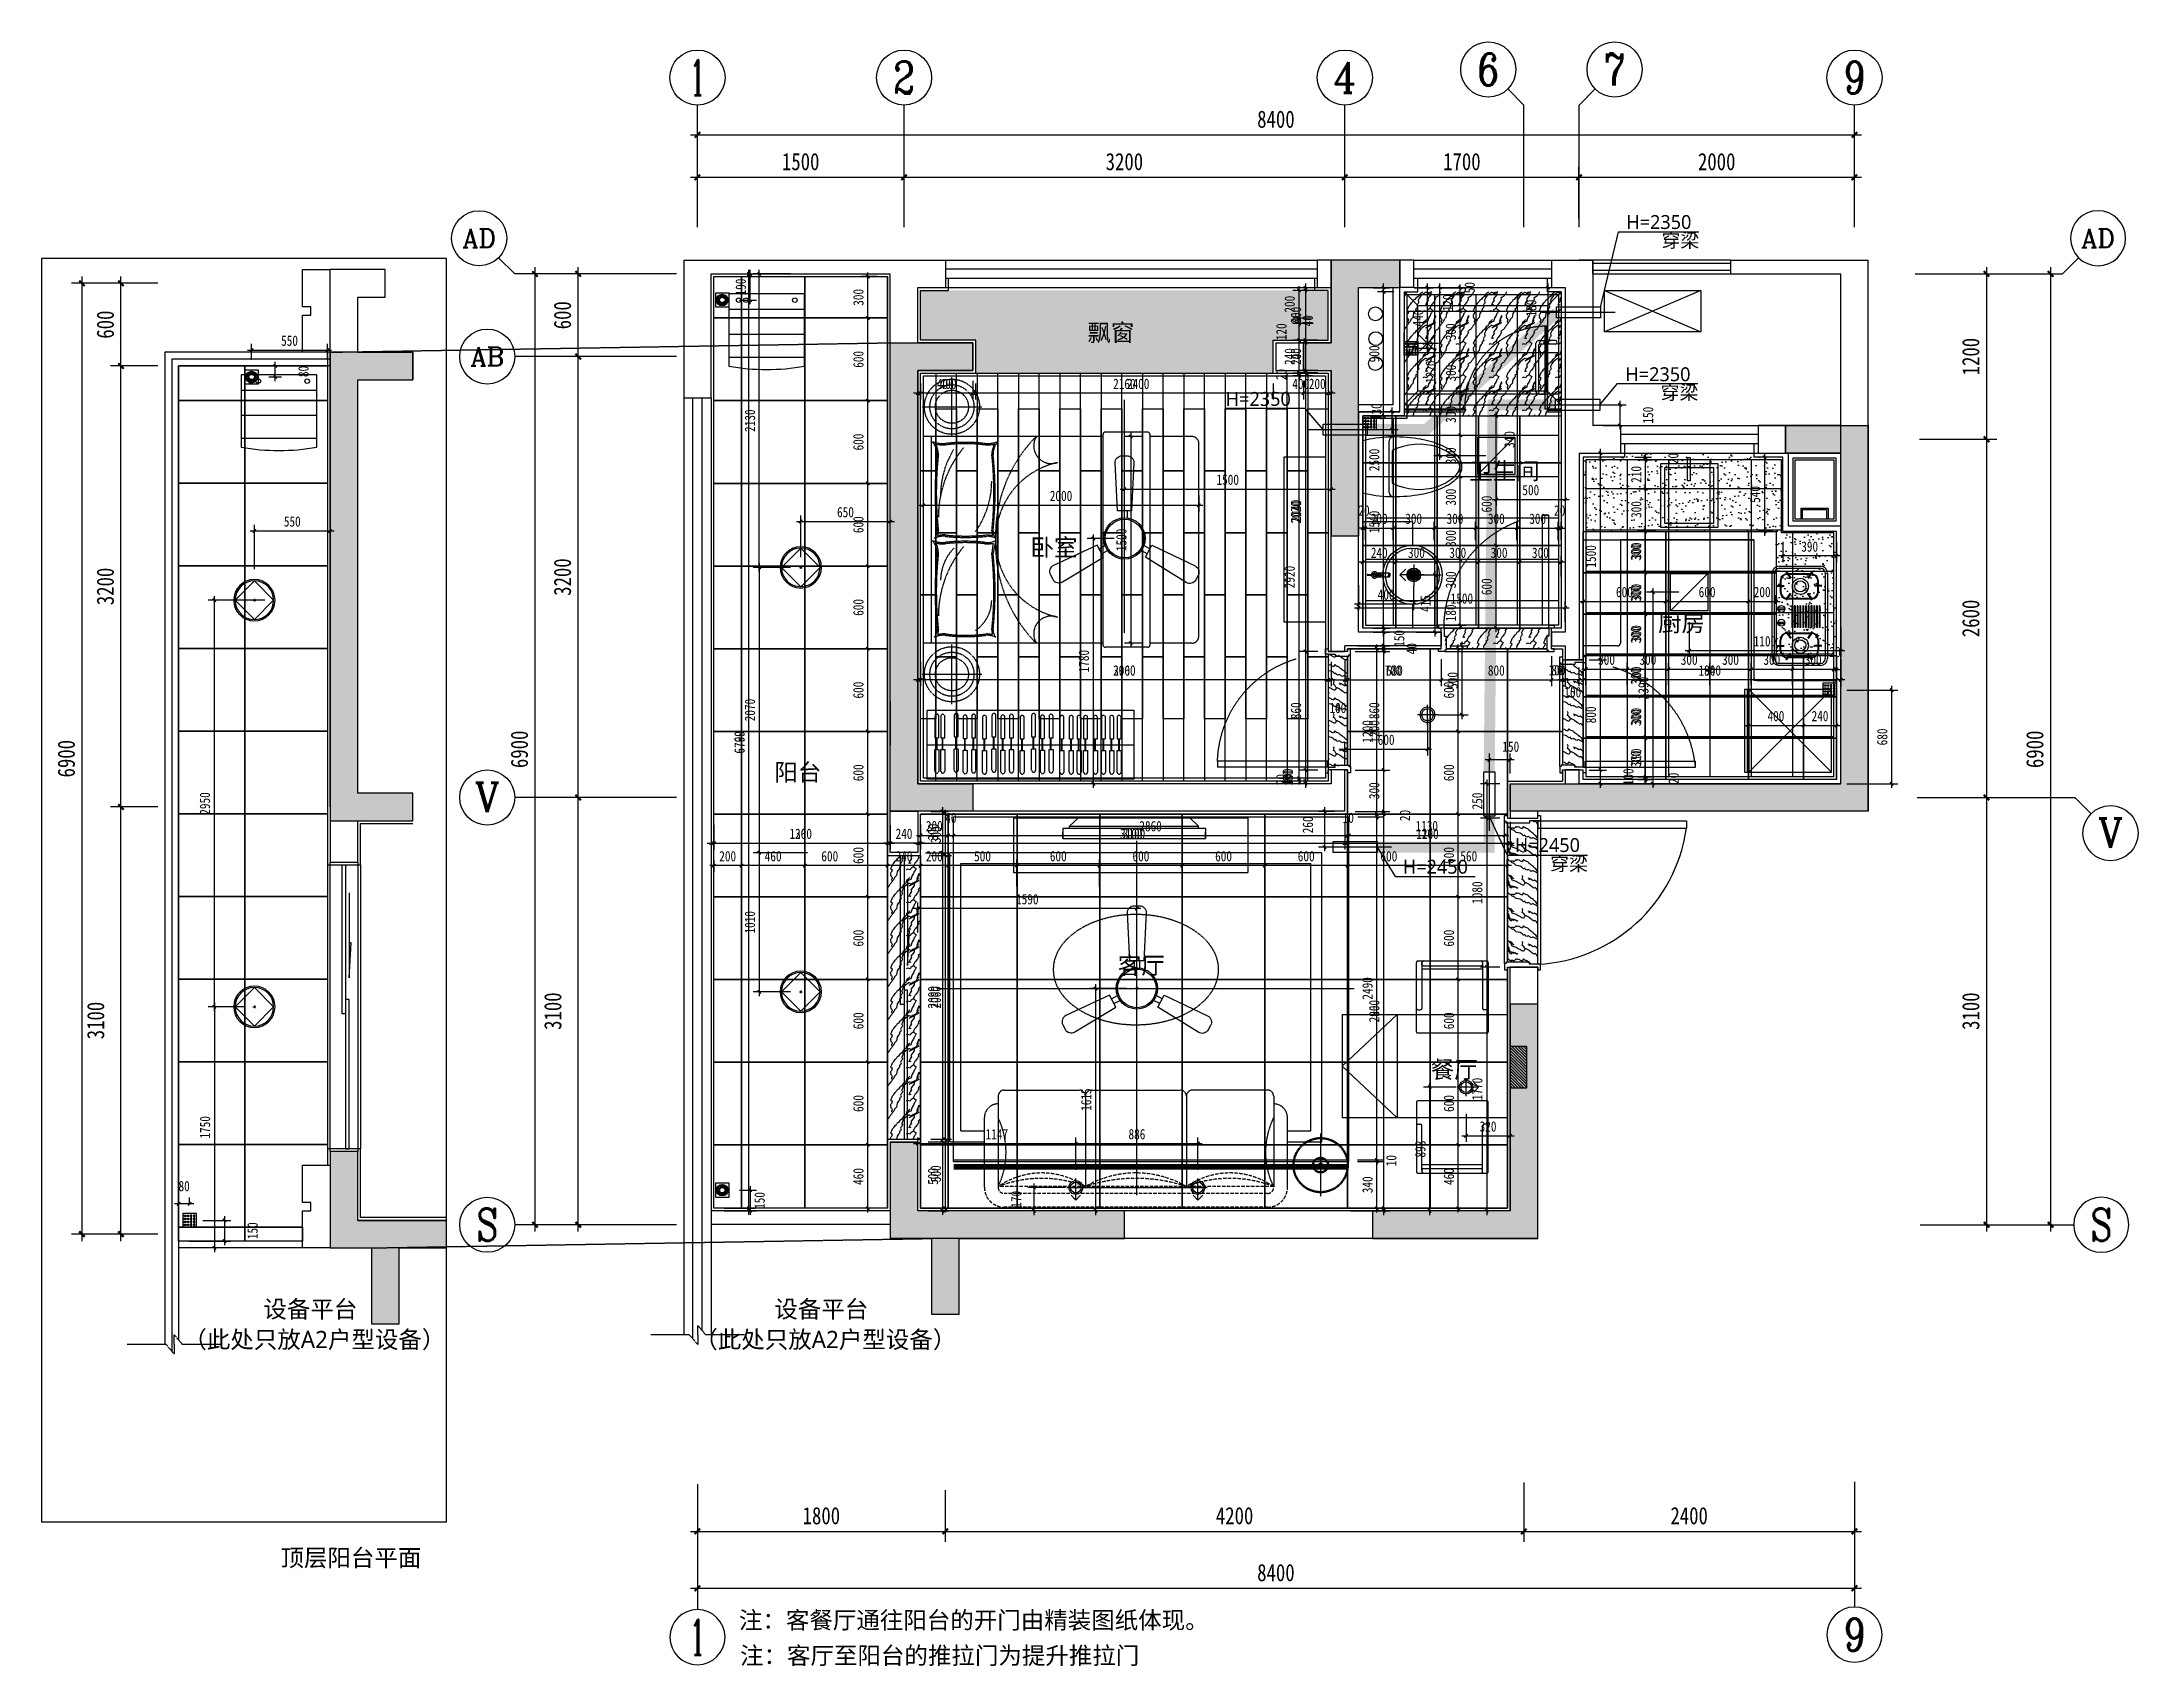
# Model space of a CAD drawing. Extents: x 3479 to 4537415, y 306 to 366510.
# Drawn here: x 4385224 to 4400442, y 270761 to 282546 of the extents above; entities that cross this region are included whole.
import ezdxf
from ezdxf.enums import TextEntityAlignment as Align

# ---------------------------------------------------------------- set-up
doc = ezdxf.new("R2010")
doc.units = 0
doc.header["$LTSCALE"] = 10
doc.header["$MEASUREMENT"] = 0
doc.header["$PDMODE"] = 35
for name, pattern in [('1', [0.375, 0.25, -0.125]), ('__DASH', [0.35, 0.25, -0.1]), ('ACAD_ISO04W100', [30, 24, -3, 0, -3]), ('CONTINOUS', [0]), ('DASH', [0.35, 0.25, -0.1]), ('DASHED', [0.75, 0.5, -0.25])]:
    doc.linetypes.add(name, pattern=pattern)
doc.layers.get('Defpoints').update_dxf_attribs({"color": 49, "linetype": 'DASH'})
for name, color, linetype in [('A-N-PUB-TEXT', 7, 'Continuous'), ('A-OTHER', 136, 'Continuous'), ('AXIS', 3, 'Continuous'), ('AXIS_TEXT', 7, 'Continuous'), ('C-DIM', 3, 'Continuous'), ('C-LAMP', 1, 'Continuous'), ('C-LIGHT', 3, 'Continuous'), ('C-LIGHT-DIM', 3, 'Continuous'), ('C-LINE', 134, 'Continuous'), ('COLU', 1, 'Continuous'), ('COLU_HATCH', 251, 'Continuous'), ('COLUMN', 11, 'Continuous'), ('DECORATION_石材', 144, 'Continuous'), ('DETAIL_栏杆', 42, 'Continuous'), ('DETAL_空调', 153, 'CONTINOUS'), ('EQUIP-照明', 3, 'Continuous'), ('I-FILL', 250, 'Continuous'), ('LINE', 137, 'Continuous'), ('P-DOOR', 30, 'Continuous'), ('P-DOOR FIN', 4, 'Continuous'), ('P-FIX FURNITURE', 134, 'Continuous'), ('P-FLOOR', 117, 'Continuous'), ('P-FURNITURE', 8, 'Continuous'), ('P-NEWWALL', 3, 'Continuous'), ('P-TEXT', 15, 'Continuous'), ('P-TOILET', 134, 'Continuous'), ('P-WALL', 5, 'Continuous'), ('P-WALL FIN', 4, 'Continuous'), ('P-WALL-DIM', 3, 'Continuous'), ('P-WINDOWS', 134, 'Continuous'), ('PUB_DIM', 3, 'Continuous'), ('PUB_HATCH', 8, 'Continuous'), ('UNIT-125-01$0$UNIT-90-03$0$A-HOLE-MECH', 222, 'Continuous'), ('WINDOW', 143, 'Continuous'), ('空调走管', 6, 'Continuous'), ('问题', 2, 'DASH')]:
    doc.layers.add(name, color=color, linetype=linetype)
doc.styles.add('-宋体', font='simkai.ttf', dxfattribs={"width": 0.8})
doc.styles.add('_TCH_AXIS', font='COMPLEX', dxfattribs={"bigfont": 'GBCBIG'})
doc.styles.add('_TCH_LABEL', font='COMPLEX', dxfattribs={"bigfont": 'GBCBIG'})
doc.styles.add('COMPLEX', font='COMPLEX')
doc.styles.add('WRYH', font='')
doc.styles.get('WRYH').set_extended_font_data('Microsoft YaHei')
doc.dimstyles.new('DIM-030', dxfattribs={"dimscale": 30, "dimtxt": 2.5, "dimasz": 0.8, "dimexe": 1.5, "dimexo": 2.5, "dimgap": 1, "dimtad": 1, "dimdec": 0, "dimzin": 12, "dimdsep": 46, "dimtxsty": '-宋体', "dimblk": 'ARCHTICK', "dimcen": 0, "dimdle": 1, "dimclrd": 256, "dimclre": 256, "dimclrt": 9, "dimadec": 0, "dimazin": 0, "dimtfac": 1, "dimtdec": 0, "dimtmove": 2, "dimatfit": 3, "dimldrblk": 'DOT', "dimfxl": 1, "dimtolj": 1, "dimtzin": 12, "dimarcsym": 0})
doc.dimstyles.new('DIM-050', dxfattribs={"dimscale": 50, "dimtxt": 2.5, "dimasz": 0.8, "dimexe": 1.5, "dimexo": 2.5, "dimgap": 1, "dimtad": 1, "dimdec": 0, "dimzin": 12, "dimdsep": 46, "dimtxsty": '-宋体', "dimblk": 'ARCHTICK', "dimcen": 0, "dimdle": 1, "dimclrd": 256, "dimclre": 256, "dimclrt": 9, "dimadec": 0, "dimazin": 0, "dimtfac": 1, "dimtdec": 0, "dimtix": 1, "dimtmove": 2, "dimatfit": 3, "dimldrblk": 'DOT', "dimfxl": 1.5, "dimtolj": 1, "dimtzin": 12, "dimarcsym": 0})

msp = doc.modelspace()

# ---------------------------------------------------------------- texts
at = {"layer": 'A-N-PUB-TEXT', "color": 6, "style": 'WRYH'}
for s, p in [('H=2350', (4396726.4, 281188.8)), ('穿梁', (4396981.9, 281055.4)), ('H=2350', (4396719.8, 280084.7)), ('H=2350', (4393818.2, 279905.4)), ('穿梁', (4396975.4, 279951.2)), ('H=2450', (4395917.7, 276668)), ('H=2450', (4395104.3, 276510.8)), ('穿梁', (4396173.2, 276532.3))]:
    msp.add_text(s, height=100.8, dxfattribs=at).set_placement(p)
at = {"layer": 'EQUIP-照明', "style": '_TCH_LABEL', "flags": 9}
msp.add_attdef('A', (4396003.5, 275107.3, 0), '照明配电箱', height=0.004, rotation=90, dxfattribs=at)
at = {"layer": 'P-TEXT', "style": 'WRYH'}
for s, p in [('飘窗', (4392814.5, 280375)), ('卫生间', (4395586.6, 279370.4)), ('卧室', (4392401.2, 278816.2)), ('厨房', (4396957.5, 278268.3)), ('阳台', (4390541.7, 277184.4)), ('客厅', (4393035.5, 275782.2)), ('餐厅', (4395307, 275026.7)), ('设备平台', (4386832.4, 273288.6)), ('设备平台', (4390541.7, 273288.6)), ('（此处只放A2户型设备）', (4386251.1, 273067.9)), ('（此处只放A2户型设备）', (4389960.4, 273067.9)), ('顶层阳台平面', (4386956.1, 271484.2)), ('注：客餐厅通往阳台的开门由精装图纸体现。', (4390284.5, 271031.5)), ('注：客厅至阳台的推拉门为提升推拉门', (4390292.7, 270774.6))]:
    msp.add_text(s, height=125, dxfattribs=at).set_placement(p)

# ---------------------------------------------------------------- blocks, each defined once
blk = doc.blocks.new('A$C7A796BF3')
for p, q in [((200, 0), (200, -300)), ((900, 0), (200, 0)), ((200, 0), (900, -300)), ((900, 0), (200, -300)), ((900, -300), (900, 0)), ((200, -300), (900, -300))]:
    blk.add_line(p, q)
blk = doc.blocks.new('A$C3C30040B')
at = {"layer": 'P-FURNITURE'}
for p, q in [((0, 50), (0, 350)), ((15, 50), (15, 350)), ((50, 400), (670, 400)), ((50, 385), (670, 385)), ((105, 342), (187, 342)), ((105, 337), (187, 337)), ((139, 367), (139, 313)), ((142, 367), (142, 313)), ((145, 367), (145, 313)), ((615, 342), (533, 342)), ((615, 337), (533, 337)), ((575, 367), (575, 313)), ((578, 367), (578, 313)), ((578, 367), (578, 313)), ((581, 367), (581, 313)), ((705, 350), (705, 50)), ((720, 350), (720, 50)), ((38, 296), (86, 263)), ((40, 298), (87, 265)), ((42, 301), (89, 268)), ((55, 115), (55, 292)), ((60, 115), (60, 292)), ((242, 301), (195, 268)), ((244, 298), (197, 265)), ((244, 298), (197, 265)), ((246, 296), (198, 263)), ((232, 292), (232, 115)), ((237, 292), (237, 115)), ((432, 259), (276, 259)), ((276, 254), (276, 259)), ((432, 254), (276, 254)), ((432, 240), (276, 240)), ((276, 235), (276, 240)), ((432, 235), (276, 235)), ((432, 219), (276, 219)), ((276, 214), (276, 219)), ((432, 214), (276, 214)), ((432, 199), (276, 199)), ((276, 194), (276, 199)), ((432, 194), (276, 194)), ((432, 179), (276, 179)), ((276, 174), (276, 179)), ((432, 174), (276, 174)), ((432, 159), (276, 159)), ((276, 154), (276, 159)), ((432, 154), (276, 154)), ((432, 254), (432, 259)), ((432, 254), (432, 254)), ((432, 235), (432, 240)), ((432, 214), (432, 219)), ((432, 194), (432, 199)), ((432, 174), (432, 179)), ((432, 154), (432, 159)), ((474, 296), (522, 263)), ((476, 298), (523, 265)), ((478, 301), (525, 268)), ((483, 292), (483, 115)), ((488, 292), (488, 115)), ((678, 301), (631, 268)), ((680, 298), (633, 265)), ((682, 296), (634, 263)), ((660, 115), (660, 292)), ((665, 115), (665, 292)), ((38, 112), (86, 144)), ((40, 109), (87, 142)), ((42, 107), (89, 139)), ((670, 15), (50, 15)), ((187, 70), (105, 70)), ((187, 65), (105, 65)), ((139, 40), (139, 94)), ((142, 40), (142, 94)), ((145, 40), (145, 94)), ((242, 107), (195, 139)), ((244, 109), (197, 142)), ((246, 112), (198, 144)), ((432, 139), (276, 139)), ((276, 134), (276, 139)), ((432, 134), (276, 134)), ((432, 119), (276, 119)), ((276, 114), (276, 119)), ((432, 114), (276, 114)), ((432, 99), (276, 99)), ((276, 94), (276, 99)), ((432, 94), (276, 94)), ((432, 79), (276, 79)), ((276, 74), (276, 79)), ((432, 74), (276, 74)), ((432, 59), (276, 59)), ((276, 54), (276, 59)), ((432, 54), (276, 54)), ((432, 134), (432, 139)), ((432, 114), (432, 119)), ((432, 94), (432, 99)), ((432, 74), (432, 79)), ((432, 54), (432, 59)), ((474, 112), (522, 144)), ((476, 109), (523, 142)), ((478, 107), (525, 139)), ((533, 70), (615, 70)), ((533, 65), (615, 65)), ((575, 40), (575, 94)), ((578, 40), (578, 94)), ((581, 40), (581, 94)), ((678, 107), (631, 139)), ((680, 109), (633, 142)), ((682, 112), (634, 144)), ((670, 0), (50, 0))]:
    blk.add_line(p, q, dxfattribs=at)
for points in [[(303, 360), (315, 360), (315, 313), (303, 313)], [(404, 360), (417, 360), (417, 313), (404, 313)]]:
    blk.add_lwpolyline(points, close=True, dxfattribs=at)
for centre, radius in [((310, 335), 25.5), ((410, 335), 25.5), ((146, 196), 58.3), ((146, 196), 40.1), ((574, 196), 58.3), ((574, 196), 40.1)]:
    blk.add_circle(centre, radius, dxfattribs=at)
for centre, radius, start, end in [((50, 350), 50, 90, 180), ((50, 350), 35, 90, 180), ((105, 292), 50, 90, 180), ((105, 292), 45, 90, 180), ((187, 292), 50, 0, 90), ((187, 292), 45, 0, 90), ((533, 292), 50, 90, 180), ((533, 292), 45, 90, 180), ((615, 292), 50, 0, 90), ((615, 292), 45, 0, 90), ((670, 350), 50, 0, 90), ((670, 350), 35, 0, 90), ((50, 50), 50, 180, 270), ((50, 50), 35, 180, 270), ((105, 115), 50, 180, 270), ((105, 115), 45, 180, 270), ((187, 115), 45, 270, 0), ((187, 115), 50, 270, 0), ((533, 115), 50, 180, 270), ((533, 115), 45, 180, 270), ((615, 115), 45, 270, 0), ((615, 115), 50, 270, 0), ((670, 50), 35, 270, 0), ((670, 50), 50, 270, 0)]:
    blk.add_arc(centre, radius, start, end, dxfattribs=at)
blk = doc.blocks.new('A$C438E3998')
at = {"layer": 'P-FURNITURE'}
for p, q in [((-650, 764), (-150, 764)), ((-610, 764), (-190, 764)), ((-660, 249), (-660, 754)), ((-620, 739), (-620, 754)), ((-620, 744), (-620, 419)), ((-180, 704), (-620, 704)), ((-610, 729), (-190, 729)), ((-180, 754), (-180, 739)), ((-180, 744), (-180, 419)), ((-140, 754), (-140, 419)), ((-1200, 375), (0, 375)), ((-1200, 375), (-1200, -375)), ((-800, 375), (-1200, 0)), ((-800, 375), (-800, -375)), ((-650, 409), (-630, 409)), ((-150, 409), (-170, 409)), ((-140, 419), (-140, 249)), ((0, -375), (0, 375)), ((-150, 239), (-650, 239)), ((-800, -375), (-1200, 0)), ((-660, -261), (-660, -766)), ((-150, -251), (-650, -251)), ((-140, -431), (-140, -261)), ((0, -375), (-1200, -375)), ((-650, -421), (-630, -421)), ((-620, -756), (-620, -431)), ((-180, -756), (-180, -431)), ((-150, -421), (-170, -421)), ((-140, -766), (-140, -431)), ((-180, -716), (-620, -716)), ((-620, -751), (-620, -766)), ((-610, -741), (-190, -741)), ((-180, -766), (-180, -751)), ((-650, -776), (-150, -776)), ((-610, -776), (-190, -776))]:
    blk.add_line(p, q, dxfattribs=at)
for centre, start, end in [((-650, 754), 90, 180), ((-610, 754), 90, 180), ((-190, 754), 0, 90), ((-150, 754), 0, 90), ((-610, 739), 180, 270), ((-190, 739), 270, 0), ((-650, 419), 180, 270), ((-630, 419), 270, 0), ((-170, 419), 180, 270), ((-150, 419), 270, 0), ((-650, 249), 180, 270), ((-150, 249), 270, 0), ((-650, -261), 90, 180), ((-150, -261), 0, 90), ((-650, -431), 90, 180), ((-630, -431), 0, 90), ((-170, -431), 90, 180), ((-150, -431), 0, 90), ((-610, -751), 90, 180), ((-190, -751), 0, 90), ((-650, -766), 180, 270), ((-610, -766), 180, 270), ((-190, -766), 270, 0), ((-150, -766), 270, 0)]:
    blk.add_arc(centre, 10, start, end, dxfattribs=at)
blk = doc.blocks.new('77')
at = {"layer": 'P-FURNITURE', "ltscale": 500}
for centre, start, end in [((-71270, 46549), 200.6733, 202.7523), ((-72304, 46549), 337.2477, 339.3267)]:
    blk.add_arc(centre, 711, start, end, dxfattribs=at)
at = {"layer": 'P-TOILET', "ltscale": 2}
blk.add_line((-71591, 46864), (-71983, 46864), dxfattribs=at)
at = {"layer": 'P-TOILET', "color": 8, "ltscale": 80}
for p, q in [((-71982, 46664), (-71592, 46664)), ((-71664, 46642), (-71911, 46642))]:
    blk.add_line(p, q, dxfattribs=at)
at = {"layer": 'P-TOILET', "ltscale": 2}
for centre, radius, start, end in [((-71169, 46645), 843, 164.8902, 178.6591), ((-72405, 46645), 843, 1.3409, 15.1098), ((-71170, 46645), 843, 178.6591, 180.5048), ((-70767, 46637), 1246, 180, 189.8547), ((-72807, 46637), 1246, 350.1453, 0), ((-72404, 46645), 843, 359.4952, 1.3409), ((-71276, 46549), 729, 189.8547, 202.7523), ((-72298, 46549), 729, 337.2477, 350.1453), ((-71596, 46415), 382, 202.7523, 225.3552), ((-71787, 46232), 118, 229.2175, 270), ((-71787, 46232), 118, 270, 310.7825), ((-71979, 46415), 382, 314.6448, 337.2477)]:
    blk.add_arc(centre, radius, start, end, dxfattribs=at)
at = {"layer": 'P-TOILET', "color": 8, "ltscale": 80}
for centre, radius, start, end in [((-71982, 46634), 30, 90, 174.5308), ((-71490, 46439), 468, 154.2699, 197.5906), ((-72085, 46439), 468, 342.4094, 25.7301), ((-71592, 46634), 30, 5.4692, 90), ((-71590, 46415), 364, 202.7523, 225.3552), ((-71787, 46215), 84.2, 225.3552, 269.5914), ((-71788, 46215), 84.2, 270.4086, 314.6448), ((-71985, 46415), 364, 314.6448, 337.2477)]:
    blk.add_arc(centre, radius, start, end, dxfattribs=at)
blk = doc.blocks.new('RGEHG')
at = {"layer": 'P-FURNITURE', "linetype": 'DASH', "ltscale": 2}
for p, q in [((2716512, 279481), (2715208, 279481)), ((2715208, 277981), (2715208, 279481)), ((2715268, 277981), (2715268, 279481)), ((2716512, 279496), (2716512, 277966)), ((2716838, 279511), (2716527, 279511)), ((2716853, 279496), (2716853, 277966)), ((2717158, 279481), (2716853, 279481)), ((2717208, 278031), (2717208, 279434)), ((2716512, 277981), (2715208, 277981)), ((2716838, 277951), (2716527, 277951)), ((2717158, 277981), (2716853, 277981))]:
    blk.add_line(p, q, dxfattribs=at)
for centre, radius, start, end in [((2715352, 279654), 225, 249.515, 273.4755), ((2715170, 279351), 138, 358.4473, 41.5839), ((2715352, 279654), 235, 256.7699, 273.4755), ((2715170, 279351), 147, 358.4473, 29.8513), ((2716102, 278895), 785, 140.2265, 179.9585), ((2715511, 278298), 1140, 82.668, 97.332), ((2715511, 278298), 1130, 82.668, 97.332), ((2715670, 279654), 225, 266.5245, 290.485), ((2715670, 279654), 235, 266.5245, 283.2301), ((2715852, 279351), 147, 150.1487, 181.5527), ((2715852, 279351), 138, 138.4161, 181.5527), ((2716749, 278764), 1017, 135.2005, 182.6807), ((2716137, 279412), 128, 147.9527, 290.2034), ((2716527, 279496), 15, 90, 180), ((2716838, 279496), 15, 0, 90), ((2717158, 279430), 50.2, 355.8069, 89.8916), ((2717871, 279073), 2578, 173.7945, 186.1951), ((2717871, 279073), 2569, 173.7905, 186.1991), ((2715963, 279053), 630, 148.0093, 179.9674), ((2713151, 279073), 2569, 353.8009, 6.2095), ((2713151, 279073), 2578, 353.8049, 6.2055), ((2716302, 278736), 568, 102.3174, 181.1284), ((2715074, 279157), 630, 324.4616, 0), ((2715232, 278792), 75.8, 317.8595, 1.8012), ((2715232, 278792), 85.7, 337.5713, 1.8012), ((2715790, 278792), 85.7, 178.1988, 202.4287), ((2715790, 278792), 75.8, 178.1988, 222.1405), ((2715170, 278634), 138, 358.4473, 41.5839), ((2715352, 278936), 225, 249.515, 273.4755), ((2715362, 278565), 192, 88.3923, 112.6023), ((2717871, 278355), 2578, 173.7945, 186.1951), ((2715170, 278634), 147, 358.4473, 29.8513), ((2715352, 278936), 235, 256.7699, 273.4755), ((2715362, 278565), 201, 88.3923, 104.5516), ((2716102, 278177), 785, 140.2265, 179.9585), ((2715672, 278433), 339, 135.8723, 179.558), ((2715511, 277449), 1271, 83.426, 96.574), ((2715511, 277449), 1261, 83.426, 96.574), ((2715516, 280215), 1467, 264.1588, 275.8412), ((2715516, 280215), 1457, 264.1588, 275.8412), ((2715675, 278825), 115, 260.742, 300.3569), ((2715670, 278936), 235, 266.5245, 280.5274), ((2715660, 278565), 201, 75.4484, 88.3923), ((2715660, 278565), 192, 67.3977, 88.3923), ((2719316, 278252), 3631, 172.8266, 174.0195), ((2716380, 278548), 670, 164.6425, 172.9686), ((2713151, 278355), 2578, 353.8049, 6.2055), ((2716749, 278697), 1017, 177.3193, 224.7995), ((2716302, 278725), 568, 178.8716, 257.6826), ((2717871, 278355), 2569, 173.7905, 186.1991), ((2713151, 278355), 2569, 353.8009, 6.2095), ((2715437, 278294), 267, 304.0563, 358.9708), ((2716137, 278049), 128, 69.7966, 212.0473), ((2715232, 278075), 75.8, 317.8595, 1.8012), ((2715362, 277847), 192, 88.3923, 112.6023), ((2715232, 278075), 85.7, 337.5713, 1.8012), ((2715362, 277847), 201, 88.3923, 104.5516), ((2715516, 279121), 1093, 262.1489, 277.8511), ((2715516, 279121), 1083, 262.1489, 277.8511), ((2715660, 277847), 201, 75.4484, 88.3923), ((2715660, 277847), 192, 67.3977, 88.3923), ((2715790, 278075), 85.7, 178.1988, 202.4287), ((2715790, 278075), 75.8, 178.1988, 222.1405), ((2717158, 278031), 50, 270, 0), ((2716527, 277966), 15, 180, 270), ((2716838, 277966), 15, 270, 0)]:
    blk.add_arc(centre, radius, start, end, dxfattribs=at)
blk = doc.blocks.new('A$C08FD2BA4')
at = {"layer": 'P-FURNITURE'}
for p, q in [((526, 550), (0, 550)), ((0, 550), (0, 0)), ((114, 550), (114, 0)), ((296, 550), (296, 0)), ((464, 550), (464, 0)), ((0, 0), (526, 0))]:
    blk.add_line(p, q, dxfattribs=at)
for centre in [(47, 480), (47, 125), (47, 72)]:
    blk.add_circle(centre, 16.3, dxfattribs=at)
blk.add_arc((-1057, 275), 1607, 350.1486, 9.8514, dxfattribs=at)
blk = doc.blocks.new('A$C282A6FD9')
at = {"layer": 'P-FURNITURE'}
for p, q in [((62, 986), (0, 922)), ((0, 922), (0, 113)), ((62, 986), (62, 49)), ((75, 986), (62, 986)), ((75, 1035), (75, 0)), ((75, 1035), (150, 1035)), ((150, 1035), (105, 1035)), ((150, 1035), (150, 0)), ((62, 49), (0, 113)), ((75, 49), (62, 49)), ((75, 0), (150, 0)), ((150, 0), (105, 0))]:
    blk.add_line(p, q, dxfattribs=at)
blk = doc.blocks.new('WEGTG')
at = {"layer": 'P-FURNITURE', "linetype": 'DASH', "ltscale": 2}
for p, q in [((2721054, 281239), (2721054, 281151)), ((2721067, 281308), (2721067, 281279)), ((2721071, 281308), (2721071, 281279)), ((2721084, 281239), (2721084, 281151))]:
    blk.add_line(p, q, dxfattribs=at)
for radius in [25, 20]:
    blk.add_circle((2721069, 280981), radius, dxfattribs=at)
for centre, radius, start, end in [((2721069, 281256), 23, 279.4881, 260.5119), ((2721069, 281256), 12.3, 286.4135, 253.5865), ((2721069, 281256), 10.7, 288.3951, 251.6049), ((2721375, 281230), 310, 175.5082, 184.4918), ((2721069, 281254), 2.86, 0, 180), ((2721069, 281308), 2.3, 0, 180), ((2720763, 281230), 310, 355.5082, 4.4918), ((2721069, 281206), 2.86, 180, 0)]:
    blk.add_arc(centre, radius, start, end, dxfattribs=at)
at = {"layer": 'P-FURNITURE', "linetype": 'DASH', "ltscale": 2, "extrusion": (0, 0, -1)}
for centre in [(2721069, 281162), (2721069, 281161), (2721069, 281151)]:
    blk.add_ellipse(centre, major_axis=(-15.7, 1.8), ratio=0.432861, start_param=2.875511, end_param=6.017103, dxfattribs=at)
at = {"layer": 'P-TOILET', "ltscale": 2}
blk.add_circle((2721069, 280981), 215, dxfattribs=at)
at = {"layer": 'P-TOILET', "color": 8, "ltscale": 80}
blk.add_circle((2721069, 280981), 195, dxfattribs=at)
blk = doc.blocks.new('_ArchTick')
at = {"color": 0, "linetype": 'ByBlock', "const_width": 0.4}
blk.add_lwpolyline([(-0.5, -0.5), (0.5, 0.5)], dxfattribs=at)
blk = doc.blocks.new('*D1446')
at = {"layer": 'Defpoints', "color": 0, "transparency": 16777216}
for p in [(4389118, 280863), (4389631, 280863), (4389631, 280263)]:
    blk.add_point(p, dxfattribs=at)
at = {"layer": 'PUB_DIM', "lineweight": -2, "transparency": 16777216}
for p, q in [((4389506, 280863), (4389043, 280863)), ((4389118, 280213), (4389118, 280913)), ((4389506, 280263), (4389043, 280263))]:
    blk.add_line(p, q, dxfattribs=at)
at = {"layer": 'PUB_DIM', "lineweight": -2, "transparency": 16777216, "xscale": 40, "yscale": 40, "zscale": 40}
for p, rotation in [((4389118, 280863), 90), ((4389118, 280263), 270)]:
    blk.add_blockref('_ArchTick', p, dxfattribs=dict(at, rotation=rotation))
at = {"layer": 'PUB_DIM', "color": 9, "transparency": 16777216, "insert": (4389004, 280563), "char_height": 125, "attachment_point": 5, "rotation": 90, "style": '-宋体'}
blk.add_mtext('\\A1;600', dxfattribs=at)
blk = doc.blocks.new('_Dot')
at = {"color": 0, "linetype": 'ByBlock', "lineweight": -2}
blk.add_line((-0.5, 0), (-1, 0), dxfattribs=at)
at = {"color": 0, "linetype": 'ByBlock', "const_width": 0.5}
blk.add_lwpolyline([(-0.25, 0, 1), (0.25, 0, 1)], format="xyb", close=True, dxfattribs=at)
blk = doc.blocks.new('*D1447')
at = {"layer": 'Defpoints', "color": 0, "transparency": 16777216}
for p in [(4389118, 280263), (4389631, 280263), (4389631, 277063)]:
    blk.add_point(p, dxfattribs=at)
at = {"layer": 'PUB_DIM', "lineweight": -2, "transparency": 16777216}
for p, q in [((4389118, 277013), (4389118, 280313)), ((4389506, 280263), (4389043, 280263)), ((4389506, 277063), (4389043, 277063))]:
    blk.add_line(p, q, dxfattribs=at)
at = {"layer": 'PUB_DIM', "lineweight": -2, "transparency": 16777216, "xscale": 40, "yscale": 40, "zscale": 40}
for p, rotation in [((4389118, 280263), 90), ((4389118, 277063), 270)]:
    blk.add_blockref('_ArchTick', p, dxfattribs=dict(at, rotation=rotation))
at = {"layer": 'PUB_DIM', "color": 9, "transparency": 16777216, "insert": (4389004, 278663), "char_height": 125, "attachment_point": 5, "rotation": 90, "style": '-宋体'}
blk.add_mtext('\\A1;3200', dxfattribs=at)
blk = doc.blocks.new('*D247')
at = {"layer": 'Defpoints', "color": 0, "transparency": 16777216}
for p in [(4389118, 277063), (4389631, 277063), (4389631, 273963)]:
    blk.add_point(p, dxfattribs=at)
at = {"layer": 'PUB_DIM', "lineweight": -2, "transparency": 16777216}
for p, q in [((4389118, 273913), (4389118, 277113)), ((4389506, 277063), (4389043, 277063)), ((4389506, 273963), (4389043, 273963))]:
    blk.add_line(p, q, dxfattribs=at)
at = {"layer": 'PUB_DIM', "lineweight": -2, "transparency": 16777216, "xscale": 40, "yscale": 40, "zscale": 40}
for p, rotation in [((4389118, 277063), 90), ((4389118, 273963), 270)]:
    blk.add_blockref('_ArchTick', p, dxfattribs=dict(at, rotation=rotation))
at = {"layer": 'PUB_DIM', "color": 9, "transparency": 16777216, "insert": (4388934, 275513), "char_height": 125, "attachment_point": 5, "rotation": 90, "style": '-宋体'}
blk.add_mtext('\\A1;3100', dxfattribs=at)
blk = doc.blocks.new('*D483')
at = {"layer": 'Defpoints', "color": 0, "transparency": 16777216}
for p in [(4391483, 281564), (4389983, 281140), (4391483, 281140)]:
    blk.add_point(p, dxfattribs=at)
at = {"layer": 'PUB_DIM', "lineweight": -2, "transparency": 16777216}
for p, q in [((4389933, 281564), (4391533, 281564)), ((4389983, 281265), (4389983, 281639)), ((4391483, 281265), (4391483, 281639))]:
    blk.add_line(p, q, dxfattribs=at)
at = {"layer": 'PUB_DIM', "lineweight": -2, "transparency": 16777216, "xscale": 40, "yscale": 40, "zscale": 40, "rotation": 180}
blk.add_blockref('_ArchTick', (4389983, 281564), dxfattribs=at)
at = {"layer": 'PUB_DIM', "lineweight": -2, "transparency": 16777216, "xscale": 40, "yscale": 40, "zscale": 40}
blk.add_blockref('_ArchTick', (4391483, 281564), dxfattribs=at)
at = {"layer": 'PUB_DIM', "color": 9, "transparency": 16777216, "insert": (4390733, 281677), "char_height": 125, "attachment_point": 5, "style": '-宋体'}
blk.add_mtext('\\A1;1500', dxfattribs=at)
blk = doc.blocks.new('*D484')
at = {"layer": 'Defpoints', "color": 0, "transparency": 16777216}
for p in [(4394683, 281564), (4391483, 281140), (4394683, 281140)]:
    blk.add_point(p, dxfattribs=at)
at = {"layer": 'PUB_DIM', "lineweight": -2, "transparency": 16777216}
for p, q in [((4391433, 281564), (4394733, 281564)), ((4391483, 281265), (4391483, 281639)), ((4394683, 281265), (4394683, 281639))]:
    blk.add_line(p, q, dxfattribs=at)
at = {"layer": 'PUB_DIM', "lineweight": -2, "transparency": 16777216, "xscale": 40, "yscale": 40, "zscale": 40, "rotation": 180}
blk.add_blockref('_ArchTick', (4391483, 281564), dxfattribs=at)
at = {"layer": 'PUB_DIM', "lineweight": -2, "transparency": 16777216, "xscale": 40, "yscale": 40, "zscale": 40}
blk.add_blockref('_ArchTick', (4394683, 281564), dxfattribs=at)
at = {"layer": 'PUB_DIM', "color": 9, "transparency": 16777216, "insert": (4393083, 281677), "char_height": 125, "attachment_point": 5, "style": '-宋体'}
blk.add_mtext('\\A1;3200', dxfattribs=at)
blk = doc.blocks.new('*D485')
at = {"layer": 'Defpoints', "color": 0, "transparency": 16777216}
for p in [(4396383, 281564), (4394683, 281140), (4396383, 281140)]:
    blk.add_point(p, dxfattribs=at)
at = {"layer": 'PUB_DIM', "lineweight": -2, "transparency": 16777216}
for p, q in [((4394633, 281564), (4396433, 281564)), ((4394683, 281265), (4394683, 281639)), ((4396383, 281265), (4396383, 281639))]:
    blk.add_line(p, q, dxfattribs=at)
at = {"layer": 'PUB_DIM', "lineweight": -2, "transparency": 16777216, "xscale": 40, "yscale": 40, "zscale": 40, "rotation": 180}
blk.add_blockref('_ArchTick', (4394683, 281564), dxfattribs=at)
at = {"layer": 'PUB_DIM', "lineweight": -2, "transparency": 16777216, "xscale": 40, "yscale": 40, "zscale": 40}
blk.add_blockref('_ArchTick', (4396383, 281564), dxfattribs=at)
at = {"layer": 'PUB_DIM', "color": 9, "transparency": 16777216, "insert": (4395533, 281677), "char_height": 125, "attachment_point": 5, "style": '-宋体'}
blk.add_mtext('\\A1;1700', dxfattribs=at)
blk = doc.blocks.new('*D482')
at = {"layer": 'Defpoints', "color": 0, "transparency": 16777216}
for p in [(4398383, 281564), (4396383, 281140), (4398383, 281140)]:
    blk.add_point(p, dxfattribs=at)
at = {"layer": 'PUB_DIM', "lineweight": -2, "transparency": 16777216}
for p, q in [((4396333, 281564), (4398433, 281564)), ((4396383, 281265), (4396383, 281639)), ((4398383, 281265), (4398383, 281639))]:
    blk.add_line(p, q, dxfattribs=at)
at = {"layer": 'PUB_DIM', "lineweight": -2, "transparency": 16777216, "xscale": 40, "yscale": 40, "zscale": 40, "rotation": 180}
blk.add_blockref('_ArchTick', (4396383, 281564), dxfattribs=at)
at = {"layer": 'PUB_DIM', "lineweight": -2, "transparency": 16777216, "xscale": 40, "yscale": 40, "zscale": 40}
blk.add_blockref('_ArchTick', (4398383, 281564), dxfattribs=at)
at = {"layer": 'PUB_DIM', "color": 9, "transparency": 16777216, "insert": (4397383, 281677), "char_height": 125, "attachment_point": 5, "style": '-宋体'}
blk.add_mtext('\\A1;2000', dxfattribs=at)
blk = doc.blocks.new('*D1448')
at = {"layer": 'Defpoints', "color": 0, "transparency": 16777216}
for p in [(4389983, 272205), (4391783, 272163), (4391783, 271738)]:
    blk.add_point(p, dxfattribs=at)
at = {"layer": 'PUB_DIM', "lineweight": -2, "transparency": 16777216}
for p, q in [((4389983, 272080), (4389983, 271663)), ((4391783, 272038), (4391783, 271663)), ((4389933, 271738), (4391833, 271738))]:
    blk.add_line(p, q, dxfattribs=at)
at = {"layer": 'PUB_DIM', "lineweight": -2, "transparency": 16777216, "xscale": 40, "yscale": 40, "zscale": 40, "rotation": 180}
blk.add_blockref('_ArchTick', (4389983, 271738), dxfattribs=at)
at = {"layer": 'PUB_DIM', "lineweight": -2, "transparency": 16777216, "xscale": 40, "yscale": 40, "zscale": 40}
blk.add_blockref('_ArchTick', (4391783, 271738), dxfattribs=at)
at = {"layer": 'PUB_DIM', "color": 9, "transparency": 16777216, "insert": (4390883, 271851), "char_height": 125, "attachment_point": 5, "style": '-宋体'}
blk.add_mtext('\\A1;1800', dxfattribs=at)
blk = doc.blocks.new('*D1449')
at = {"layer": 'Defpoints', "color": 0, "transparency": 16777216}
for p in [(4391783, 272163), (4395983, 272218), (4395983, 271738)]:
    blk.add_point(p, dxfattribs=at)
at = {"layer": 'PUB_DIM', "lineweight": -2, "transparency": 16777216}
for p, q in [((4395983, 272093), (4395983, 271663)), ((4391783, 272038), (4391783, 271663)), ((4391733, 271738), (4396033, 271738))]:
    blk.add_line(p, q, dxfattribs=at)
at = {"layer": 'PUB_DIM', "lineweight": -2, "transparency": 16777216, "xscale": 40, "yscale": 40, "zscale": 40, "rotation": 180}
blk.add_blockref('_ArchTick', (4391783, 271738), dxfattribs=at)
at = {"layer": 'PUB_DIM', "lineweight": -2, "transparency": 16777216, "xscale": 40, "yscale": 40, "zscale": 40}
blk.add_blockref('_ArchTick', (4395983, 271738), dxfattribs=at)
at = {"layer": 'PUB_DIM', "color": 9, "transparency": 16777216, "insert": (4393883, 271851), "char_height": 125, "attachment_point": 5, "style": '-宋体'}
blk.add_mtext('\\A1;4200', dxfattribs=at)
blk = doc.blocks.new('*D1450')
at = {"layer": 'Defpoints', "color": 0, "transparency": 16777216}
for p in [(4395983, 272218), (4398383, 272222), (4398383, 271738)]:
    blk.add_point(p, dxfattribs=at)
at = {"layer": 'PUB_DIM', "lineweight": -2, "transparency": 16777216}
for p, q in [((4395983, 272093), (4395983, 271663)), ((4398383, 272097), (4398383, 271663)), ((4395933, 271738), (4398433, 271738))]:
    blk.add_line(p, q, dxfattribs=at)
at = {"layer": 'PUB_DIM', "lineweight": -2, "transparency": 16777216, "xscale": 40, "yscale": 40, "zscale": 40, "rotation": 180}
blk.add_blockref('_ArchTick', (4395983, 271738), dxfattribs=at)
at = {"layer": 'PUB_DIM', "lineweight": -2, "transparency": 16777216, "xscale": 40, "yscale": 40, "zscale": 40}
blk.add_blockref('_ArchTick', (4398383, 271738), dxfattribs=at)
at = {"layer": 'PUB_DIM', "color": 9, "transparency": 16777216, "insert": (4397183, 271851), "char_height": 125, "attachment_point": 5, "style": '-宋体'}
blk.add_mtext('\\A1;2400', dxfattribs=at)
blk = doc.blocks.new('*D1451')
at = {"layer": 'Defpoints', "color": 0, "transparency": 16777216}
for p in [(4398720, 280863), (4398731, 279663), (4399342, 279663)]:
    blk.add_point(p, dxfattribs=at)
at = {"layer": 'PUB_DIM', "lineweight": -2, "transparency": 16777216}
for p, q in [((4398845, 280863), (4399417, 280863)), ((4399342, 280913), (4399342, 279613)), ((4398856, 279663), (4399417, 279663))]:
    blk.add_line(p, q, dxfattribs=at)
at = {"layer": 'PUB_DIM', "lineweight": -2, "transparency": 16777216, "xscale": 40, "yscale": 40, "zscale": 40}
for p, rotation in [((4399342, 280863), 90), ((4399342, 279663), 270)]:
    blk.add_blockref('_ArchTick', p, dxfattribs=dict(at, rotation=rotation))
at = {"layer": 'PUB_DIM', "color": 9, "transparency": 16777216, "insert": (4399228, 280263), "char_height": 125, "attachment_point": 5, "rotation": 90, "style": '-宋体'}
blk.add_mtext('\\A1;1200', dxfattribs=at)
blk = doc.blocks.new('*D1452')
at = {"layer": 'Defpoints', "color": 0, "transparency": 16777216}
for p in [(4398731, 279663), (4398714, 277063), (4399342, 277063)]:
    blk.add_point(p, dxfattribs=at)
at = {"layer": 'PUB_DIM', "lineweight": -2, "transparency": 16777216}
for p, q in [((4399342, 279713), (4399342, 277013)), ((4398856, 279663), (4399417, 279663)), ((4398839, 277063), (4399417, 277063))]:
    blk.add_line(p, q, dxfattribs=at)
at = {"layer": 'PUB_DIM', "lineweight": -2, "transparency": 16777216, "xscale": 40, "yscale": 40, "zscale": 40}
for p, rotation in [((4399342, 279663), 90), ((4399342, 277063), 270)]:
    blk.add_blockref('_ArchTick', p, dxfattribs=dict(at, rotation=rotation))
at = {"layer": 'PUB_DIM', "color": 9, "transparency": 16777216, "insert": (4399228, 278363), "char_height": 125, "attachment_point": 5, "rotation": 90, "style": '-宋体'}
blk.add_mtext('\\A1;2600', dxfattribs=at)
blk = doc.blocks.new('*D1453')
at = {"layer": 'Defpoints', "color": 0, "transparency": 16777216}
for p in [(4398714, 277063), (4398735, 273963), (4399342, 273963)]:
    blk.add_point(p, dxfattribs=at)
at = {"layer": 'PUB_DIM', "lineweight": -2, "transparency": 16777216}
for p, q in [((4399342, 277113), (4399342, 273913)), ((4398839, 277063), (4399417, 277063)), ((4398860, 273963), (4399417, 273963))]:
    blk.add_line(p, q, dxfattribs=at)
at = {"layer": 'PUB_DIM', "lineweight": -2, "transparency": 16777216, "xscale": 40, "yscale": 40, "zscale": 40}
for p, rotation in [((4399342, 277063), 90), ((4399342, 273963), 270)]:
    blk.add_blockref('_ArchTick', p, dxfattribs=dict(at, rotation=rotation))
at = {"layer": 'PUB_DIM', "color": 9, "transparency": 16777216, "insert": (4399228, 275513), "char_height": 125, "attachment_point": 5, "rotation": 90, "style": '-宋体'}
blk.add_mtext('\\A1;3100', dxfattribs=at)
blk = doc.blocks.new('QWWGE')
at = {"layer": 'P-DOOR FIN', "ltscale": 2}
for points in [[(2839903, 227012), (2839903, 227012), (2839903, 227022), (2839863, 227022), (2839863, 227002), (2839883, 227002)], [(2839883, 226852), (2839883, 227002)], [(2839903, 227002), (2839903, 227012)], [(2839903, 227002), (2839903, 226942), (2839918, 226942), (2839918, 226862), (2839918, 226862), (2839918, 226852)], [(2839908, 226832), (2839863, 226832), (2839863, 226852), (2839883, 226852)], [(2839918, 226842), (2839908, 226842), (2839908, 226832)], [(2839918, 226852), (2839918, 226842)]]:
    blk.add_lwpolyline(points, dxfattribs=at)
blk.add_lwpolyline([(2839918, 226842), (2839918, 226842)], close=True, dxfattribs=at)
blk = doc.blocks.new('WEFG')
at = {"layer": 'P-DOOR FIN', "ltscale": 2}
for points in [[(71480, 8271), (71480, 8271), (71470, 8271), (71470, 8231), (71490, 8231), (71490, 8251)], [(71490, 8271), (71480, 8271)], [(71490, 8271), (71540, 8271), (71540, 8286), (71620, 8286), (71620, 8286), (71630, 8286)], [(71630, 8251), (71490, 8251)], [(71630, 8286), (71640, 8286)], [(71650, 8276), (71650, 8231), (71630, 8231), (71630, 8251)], [(71640, 8286), (71640, 8276), (71650, 8276)]]:
    blk.add_lwpolyline(points, dxfattribs=at)
blk.add_lwpolyline([(71640, 8286), (71640, 8286)], close=True, dxfattribs=at)
blk = doc.blocks.new('*D481')
at = {"layer": 'Defpoints', "color": 0, "transparency": 16777216}
for p in [(4398383, 281872), (4389983, 281140), (4398383, 281140)]:
    blk.add_point(p, dxfattribs=at)
at = {"layer": 'PUB_DIM', "lineweight": -2, "transparency": 16777216}
for p, q in [((4389933, 281872), (4398433, 281872)), ((4389983, 281265), (4389983, 281947)), ((4398383, 281265), (4398383, 281947))]:
    blk.add_line(p, q, dxfattribs=at)
at = {"layer": 'PUB_DIM', "lineweight": -2, "transparency": 16777216, "xscale": 40, "yscale": 40, "zscale": 40, "rotation": 180}
blk.add_blockref('_ArchTick', (4389983, 281872), dxfattribs=at)
at = {"layer": 'PUB_DIM', "lineweight": -2, "transparency": 16777216, "xscale": 40, "yscale": 40, "zscale": 40}
blk.add_blockref('_ArchTick', (4398383, 281872), dxfattribs=at)
at = {"layer": 'PUB_DIM', "color": 9, "transparency": 16777216, "insert": (4394183, 281985), "char_height": 125, "attachment_point": 5, "style": '-宋体'}
blk.add_mtext('\\A1;8400', dxfattribs=at)
blk = doc.blocks.new('*D1454')
at = {"layer": 'Defpoints', "color": 0, "transparency": 16777216}
for p in [(4398720, 280863), (4398735, 273963), (4399807, 273963)]:
    blk.add_point(p, dxfattribs=at)
at = {"layer": 'PUB_DIM', "lineweight": -2, "transparency": 16777216}
for p, q in [((4398845, 280863), (4399882, 280863)), ((4399807, 280913), (4399807, 273913)), ((4398860, 273963), (4399882, 273963))]:
    blk.add_line(p, q, dxfattribs=at)
at = {"layer": 'PUB_DIM', "lineweight": -2, "transparency": 16777216, "xscale": 40, "yscale": 40, "zscale": 40}
for p, rotation in [((4399807, 280863), 90), ((4399807, 273963), 270)]:
    blk.add_blockref('_ArchTick', p, dxfattribs=dict(at, rotation=rotation))
at = {"layer": 'PUB_DIM', "color": 9, "transparency": 16777216, "insert": (4399693, 277413), "char_height": 125, "attachment_point": 5, "rotation": 90, "style": '-宋体'}
blk.add_mtext('\\A1;6900', dxfattribs=at)
blk = doc.blocks.new('*D1455')
at = {"layer": 'Defpoints', "color": 0, "transparency": 16777216}
for p in [(4389983, 272205), (4398383, 272222), (4398383, 271325)]:
    blk.add_point(p, dxfattribs=at)
at = {"layer": 'PUB_DIM', "lineweight": -2, "transparency": 16777216}
for p, q in [((4398383, 272097), (4398383, 271250)), ((4389983, 272080), (4389983, 271250)), ((4389933, 271325), (4398433, 271325))]:
    blk.add_line(p, q, dxfattribs=at)
at = {"layer": 'PUB_DIM', "lineweight": -2, "transparency": 16777216, "xscale": 40, "yscale": 40, "zscale": 40, "rotation": 180}
blk.add_blockref('_ArchTick', (4389983, 271325), dxfattribs=at)
at = {"layer": 'PUB_DIM', "lineweight": -2, "transparency": 16777216, "xscale": 40, "yscale": 40, "zscale": 40}
blk.add_blockref('_ArchTick', (4398383, 271325), dxfattribs=at)
at = {"layer": 'PUB_DIM', "color": 9, "transparency": 16777216, "insert": (4394183, 271438), "char_height": 125, "attachment_point": 5, "style": '-宋体'}
blk.add_mtext('\\A1;8400', dxfattribs=at)
blk = doc.blocks.new('*D246')
at = {"layer": 'Defpoints', "color": 0, "transparency": 16777216}
for p in [(4389631, 280863), (4388804, 273963), (4389631, 273963)]:
    blk.add_point(p, dxfattribs=at)
at = {"layer": 'PUB_DIM', "lineweight": -2, "transparency": 16777216}
for p, q in [((4389506, 280863), (4388729, 280863)), ((4388804, 280913), (4388804, 273913)), ((4389506, 273963), (4388729, 273963))]:
    blk.add_line(p, q, dxfattribs=at)
at = {"layer": 'PUB_DIM', "lineweight": -2, "transparency": 16777216, "xscale": 40, "yscale": 40, "zscale": 40}
for p, rotation in [((4388804, 280863), 90), ((4388804, 273963), 270)]:
    blk.add_blockref('_ArchTick', p, dxfattribs=dict(at, rotation=rotation))
at = {"layer": 'PUB_DIM', "color": 9, "transparency": 16777216, "insert": (4388691, 277413), "char_height": 125, "attachment_point": 5, "rotation": 90, "style": '-宋体'}
blk.add_mtext('\\A1;6900', dxfattribs=at)
blk = doc.blocks.new('*D126')
at = {"layer": 'Defpoints', "color": 0, "ltscale": 2, "transparency": 16777216}
for p in [(4390103, 276941), (4391363, 276938), (4391363, 276732)]:
    blk.add_point(p, dxfattribs=at)
at = {"layer": 'P-WALL-DIM', "lineweight": -2, "ltscale": 2, "transparency": 16777216}
for p, q in [((4390103, 276866), (4390103, 276687)), ((4391363, 276863), (4391363, 276687)), ((4390073, 276732), (4391393, 276732))]:
    blk.add_line(p, q, dxfattribs=at)
at = {"layer": 'P-WALL-DIM', "lineweight": -2, "ltscale": 2, "transparency": 16777216, "xscale": 24, "yscale": 24, "zscale": 24, "rotation": 180}
blk.add_blockref('_ArchTick', (4390103, 276732), dxfattribs=at)
at = {"layer": 'P-WALL-DIM', "lineweight": -2, "ltscale": 2, "transparency": 16777216, "xscale": 24, "yscale": 24, "zscale": 24}
blk.add_blockref('_ArchTick', (4391363, 276732), dxfattribs=at)
at = {"layer": 'P-WALL-DIM', "color": 9, "ltscale": 2, "transparency": 16777216, "insert": (4390733, 276800), "char_height": 75, "attachment_point": 5, "style": '-宋体'}
blk.add_mtext('\\A1;1260', dxfattribs=at)
blk = doc.blocks.new('*D125')
at = {"layer": 'Defpoints', "color": 0, "ltscale": 2, "transparency": 16777216}
for p in [(4390103, 280843), (4390357, 280843), (4390103, 274083)]:
    blk.add_point(p, dxfattribs=at)
at = {"layer": 'P-WALL-DIM', "lineweight": -2, "ltscale": 2, "transparency": 16777216}
for p, q in [((4390178, 280843), (4390402, 280843)), ((4390357, 274053), (4390357, 280873)), ((4390178, 274083), (4390402, 274083))]:
    blk.add_line(p, q, dxfattribs=at)
at = {"layer": 'P-WALL-DIM', "lineweight": -2, "ltscale": 2, "transparency": 16777216, "xscale": 24, "yscale": 24, "zscale": 24}
for p, rotation in [((4390357, 280843), 90), ((4390357, 274083), 270)]:
    blk.add_blockref('_ArchTick', p, dxfattribs=dict(at, rotation=rotation))
at = {"layer": 'P-WALL-DIM', "color": 9, "ltscale": 2, "transparency": 16777216, "insert": (4390289, 277463), "char_height": 75, "attachment_point": 5, "rotation": 90, "style": '-宋体'}
blk.add_mtext('\\A1;6760', dxfattribs=at)
blk = doc.blocks.new('*D124')
at = {"layer": 'Defpoints', "color": 0, "ltscale": 2, "transparency": 16777216}
for p in [(4391603, 276943), (4394703, 276943), (4394703, 276732)]:
    blk.add_point(p, dxfattribs=at)
at = {"layer": 'P-WALL-DIM', "lineweight": -2, "ltscale": 2, "transparency": 16777216}
for p, q in [((4391603, 276868), (4391603, 276687)), ((4394703, 276868), (4394703, 276687)), ((4391573, 276732), (4394733, 276732))]:
    blk.add_line(p, q, dxfattribs=at)
at = {"layer": 'P-WALL-DIM', "lineweight": -2, "ltscale": 2, "transparency": 16777216, "xscale": 24, "yscale": 24, "zscale": 24, "rotation": 180}
blk.add_blockref('_ArchTick', (4391603, 276732), dxfattribs=at)
at = {"layer": 'P-WALL-DIM', "lineweight": -2, "ltscale": 2, "transparency": 16777216, "xscale": 24, "yscale": 24, "zscale": 24}
blk.add_blockref('_ArchTick', (4394703, 276732), dxfattribs=at)
at = {"layer": 'P-WALL-DIM', "color": 9, "ltscale": 2, "transparency": 16777216, "insert": (4393153, 276800), "char_height": 75, "attachment_point": 5, "style": '-宋体'}
blk.add_mtext('\\A1;3100', dxfattribs=at)
blk = doc.blocks.new('*D33')
at = {"layer": 'Defpoints', "color": 0, "ltscale": 2, "transparency": 16777216}
for p in [(4395863, 276963), (4394703, 276943), (4395863, 276732)]:
    blk.add_point(p, dxfattribs=at)
at = {"layer": 'P-WALL-DIM', "lineweight": -2, "ltscale": 2, "transparency": 16777216}
for p, q in [((4394703, 276868), (4394703, 276687)), ((4395863, 276888), (4395863, 276687)), ((4394673, 276732), (4395893, 276732))]:
    blk.add_line(p, q, dxfattribs=at)
at = {"layer": 'P-WALL-DIM', "lineweight": -2, "ltscale": 2, "transparency": 16777216, "xscale": 24, "yscale": 24, "zscale": 24, "rotation": 180}
blk.add_blockref('_ArchTick', (4394703, 276732), dxfattribs=at)
at = {"layer": 'P-WALL-DIM', "lineweight": -2, "ltscale": 2, "transparency": 16777216, "xscale": 24, "yscale": 24, "zscale": 24}
blk.add_blockref('_ArchTick', (4395863, 276732), dxfattribs=at)
at = {"layer": 'P-WALL-DIM', "color": 9, "ltscale": 2, "transparency": 16777216, "insert": (4395283, 276800), "char_height": 75, "attachment_point": 5, "style": '-宋体'}
blk.add_mtext('\\A1;1160', dxfattribs=at)
blk = doc.blocks.new('*D123')
at = {"layer": 'Defpoints', "color": 0, "ltscale": 2, "transparency": 16777216}
for p in [(4394703, 278143), (4394703, 276943), (4394965, 276943)]:
    blk.add_point(p, dxfattribs=at)
at = {"layer": 'P-WALL-DIM', "lineweight": -2, "ltscale": 2, "transparency": 16777216}
for p, q in [((4394778, 278143), (4395010, 278143)), ((4394965, 278173), (4394965, 276913)), ((4394778, 276943), (4395010, 276943))]:
    blk.add_line(p, q, dxfattribs=at)
at = {"layer": 'P-WALL-DIM', "lineweight": -2, "ltscale": 2, "transparency": 16777216, "xscale": 24, "yscale": 24, "zscale": 24}
for p, rotation in [((4394965, 278143), 90), ((4394965, 276943), 270)]:
    blk.add_blockref('_ArchTick', p, dxfattribs=dict(at, rotation=rotation))
at = {"layer": 'P-WALL-DIM', "color": 9, "ltscale": 2, "transparency": 16777216, "insert": (4394897, 277543), "char_height": 75, "attachment_point": 5, "rotation": 90, "style": '-宋体'}
blk.add_mtext('\\A1;1200', dxfattribs=at)
blk = doc.blocks.new('*D122')
at = {"layer": 'Defpoints', "color": 0, "ltscale": 2, "transparency": 16777216}
for p in [(4394703, 278143), (4395383, 278143), (4395383, 277917)]:
    blk.add_point(p, dxfattribs=at)
at = {"layer": 'P-WALL-DIM', "lineweight": -2, "ltscale": 2, "transparency": 16777216}
for p, q in [((4394703, 278068), (4394703, 277872)), ((4395383, 278068), (4395383, 277872)), ((4394673, 277917), (4395413, 277917))]:
    blk.add_line(p, q, dxfattribs=at)
at = {"layer": 'P-WALL-DIM', "lineweight": -2, "ltscale": 2, "transparency": 16777216, "xscale": 24, "yscale": 24, "zscale": 24, "rotation": 180}
blk.add_blockref('_ArchTick', (4394703, 277917), dxfattribs=at)
at = {"layer": 'P-WALL-DIM', "lineweight": -2, "ltscale": 2, "transparency": 16777216, "xscale": 24, "yscale": 24, "zscale": 24}
blk.add_blockref('_ArchTick', (4395383, 277917), dxfattribs=at)
at = {"layer": 'P-WALL-DIM', "color": 9, "ltscale": 2, "transparency": 16777216, "insert": (4395043, 277985), "char_height": 75, "attachment_point": 5, "style": '-宋体'}
blk.add_mtext('\\A1;680', dxfattribs=at)
blk = doc.blocks.new('*D121')
at = {"layer": 'Defpoints', "color": 0, "ltscale": 2, "transparency": 16777216}
for p in [(4394965, 280733), (4395113, 280733, 0), (4394813, 279833, 0)]:
    blk.add_point(p, dxfattribs=at)
at = {"layer": 'P-WALL-DIM', "lineweight": -2, "ltscale": 2, "transparency": 16777216}
for p, q in [((4395038, 280733), (4394920, 280733)), ((4394965, 279803), (4394965, 280763)), ((4394888, 279833), (4395010, 279833))]:
    blk.add_line(p, q, dxfattribs=at)
at = {"layer": 'P-WALL-DIM', "lineweight": -2, "ltscale": 2, "transparency": 16777216, "xscale": 24, "yscale": 24, "zscale": 24}
for p, rotation in [((4394965, 280733), 90), ((4394965, 279833), 270)]:
    blk.add_blockref('_ArchTick', p, dxfattribs=dict(at, rotation=rotation))
at = {"layer": 'P-WALL-DIM', "color": 9, "ltscale": 2, "transparency": 16777216, "insert": (4394897, 280283), "char_height": 75, "attachment_point": 5, "rotation": 90, "style": '-宋体'}
blk.add_mtext('\\A1;900', dxfattribs=at)
blk = doc.blocks.new('*D120')
at = {"layer": 'Defpoints', "color": 0, "ltscale": 2, "transparency": 16777216}
for p in [(4394813, 279833, 0), (4394965, 279833), (4394813, 278293)]:
    blk.add_point(p, dxfattribs=at)
at = {"layer": 'P-WALL-DIM', "lineweight": -2, "ltscale": 2, "transparency": 16777216}
for p, q in [((4394965, 278263), (4394965, 279863)), ((4394888, 279833), (4395010, 279833)), ((4394888, 278293), (4395010, 278293))]:
    blk.add_line(p, q, dxfattribs=at)
at = {"layer": 'P-WALL-DIM', "lineweight": -2, "ltscale": 2, "transparency": 16777216, "xscale": 24, "yscale": 24, "zscale": 24}
for p, rotation in [((4394965, 279833), 90), ((4394965, 278293), 270)]:
    blk.add_blockref('_ArchTick', p, dxfattribs=dict(at, rotation=rotation))
at = {"layer": 'P-WALL-DIM', "color": 9, "ltscale": 2, "transparency": 16777216, "insert": (4394897, 279063), "char_height": 75, "attachment_point": 5, "rotation": 90, "style": '-宋体'}
blk.add_mtext('\\A1;1540', dxfattribs=at)
blk = doc.blocks.new('*D119')
at = {"layer": 'Defpoints', "color": 0, "ltscale": 2, "transparency": 16777216}
for p in [(4391603, 278123), (4394563, 278123), (4391603, 277917)]:
    blk.add_point(p, dxfattribs=at)
at = {"layer": 'P-WALL-DIM', "lineweight": -2, "ltscale": 2, "transparency": 16777216}
for p, q in [((4391603, 278048), (4391603, 277872)), ((4394563, 278048), (4394563, 277872)), ((4394593, 277917), (4391573, 277917))]:
    blk.add_line(p, q, dxfattribs=at)
at = {"layer": 'P-WALL-DIM', "lineweight": -2, "ltscale": 2, "transparency": 16777216, "xscale": 24, "yscale": 24, "zscale": 24, "rotation": 180}
blk.add_blockref('_ArchTick', (4391603, 277917), dxfattribs=at)
at = {"layer": 'P-WALL-DIM', "lineweight": -2, "ltscale": 2, "transparency": 16777216, "xscale": 24, "yscale": 24, "zscale": 24}
blk.add_blockref('_ArchTick', (4394563, 277917), dxfattribs=at)
at = {"layer": 'P-WALL-DIM', "color": 9, "ltscale": 2, "transparency": 16777216, "insert": (4393083, 277985), "char_height": 75, "attachment_point": 5, "style": '-宋体'}
blk.add_mtext('\\A1;2960', dxfattribs=at)
blk = doc.blocks.new('*D118')
at = {"layer": 'Defpoints', "color": 0, "ltscale": 2, "transparency": 16777216}
for p in [(4394563, 280383), (4394397, 280143), (4394563, 280143)]:
    blk.add_point(p, dxfattribs=at)
at = {"layer": 'P-WALL-DIM', "lineweight": -2, "ltscale": 2, "transparency": 16777216}
for p, q in [((4394488, 280383), (4394352, 280383)), ((4394397, 280413), (4394397, 280113)), ((4394488, 280143), (4394352, 280143))]:
    blk.add_line(p, q, dxfattribs=at)
at = {"layer": 'P-WALL-DIM', "lineweight": -2, "ltscale": 2, "transparency": 16777216, "xscale": 24, "yscale": 24, "zscale": 24}
for p, rotation in [((4394397, 280383), 90), ((4394397, 280143), 270)]:
    blk.add_blockref('_ArchTick', p, dxfattribs=dict(at, rotation=rotation))
at = {"layer": 'P-WALL-DIM', "color": 9, "ltscale": 2, "transparency": 16777216, "insert": (4394329, 280263), "char_height": 75, "attachment_point": 5, "rotation": 90, "style": '-宋体'}
blk.add_mtext('\\A1;240', dxfattribs=at)
blk = doc.blocks.new('*D117')
at = {"layer": 'Defpoints', "color": 0, "ltscale": 2, "transparency": 16777216}
for p in [(4394563, 280144), (4394397, 278123), (4394563, 278123)]:
    blk.add_point(p, dxfattribs=at)
at = {"layer": 'P-WALL-DIM', "lineweight": -2, "ltscale": 2, "transparency": 16777216}
for p, q in [((4394397, 280174), (4394397, 278093)), ((4394488, 280144), (4394352, 280144)), ((4394488, 278123), (4394352, 278123))]:
    blk.add_line(p, q, dxfattribs=at)
at = {"layer": 'P-WALL-DIM', "lineweight": -2, "ltscale": 2, "transparency": 16777216, "xscale": 24, "yscale": 24, "zscale": 24}
for p, rotation in [((4394397, 280144), 90), ((4394397, 278123), 270)]:
    blk.add_blockref('_ArchTick', p, dxfattribs=dict(at, rotation=rotation))
at = {"layer": 'P-WALL-DIM', "color": 9, "ltscale": 2, "transparency": 16777216, "insert": (4394329, 279133), "char_height": 75, "attachment_point": 5, "rotation": 90, "style": '-宋体'}
blk.add_mtext('\\A1;2020', dxfattribs=at)
blk = doc.blocks.new('*D116')
at = {"layer": 'Defpoints', "color": 0, "ltscale": 2, "transparency": 16777216}
for p in [(4394563, 278123), (4394397, 277263), (4394563, 277263)]:
    blk.add_point(p, dxfattribs=at)
at = {"layer": 'P-WALL-DIM', "lineweight": -2, "ltscale": 2, "transparency": 16777216}
for p, q in [((4394488, 278123), (4394352, 278123)), ((4394397, 278153), (4394397, 277233)), ((4394488, 277263), (4394352, 277263))]:
    blk.add_line(p, q, dxfattribs=at)
at = {"layer": 'P-WALL-DIM', "lineweight": -2, "ltscale": 2, "transparency": 16777216, "xscale": 24, "yscale": 24, "zscale": 24}
for p, rotation in [((4394397, 278123), 90), ((4394397, 277263), 270)]:
    blk.add_blockref('_ArchTick', p, dxfattribs=dict(at, rotation=rotation))
at = {"layer": 'P-WALL-DIM', "color": 9, "ltscale": 2, "transparency": 16777216, "insert": (4394329, 277693), "char_height": 75, "attachment_point": 5, "rotation": 90, "style": '-宋体'}
blk.add_mtext('\\A1;860', dxfattribs=at)
blk = doc.blocks.new('*D115')
at = {"layer": 'Defpoints', "color": 0, "ltscale": 2, "transparency": 16777216}
for p in [(4394703, 276943), (4394649, 274083), (4394965, 274083)]:
    blk.add_point(p, dxfattribs=at)
at = {"layer": 'P-WALL-DIM', "lineweight": -2, "ltscale": 2, "transparency": 16777216}
for p, q in [((4394965, 276973), (4394965, 274053)), ((4394778, 276943), (4395010, 276943)), ((4394724, 274083), (4395010, 274083))]:
    blk.add_line(p, q, dxfattribs=at)
at = {"layer": 'P-WALL-DIM', "lineweight": -2, "ltscale": 2, "transparency": 16777216, "xscale": 24, "yscale": 24, "zscale": 24}
for p, rotation in [((4394965, 276943), 90), ((4394965, 274083), 270)]:
    blk.add_blockref('_ArchTick', p, dxfattribs=dict(at, rotation=rotation))
at = {"layer": 'P-WALL-DIM', "color": 9, "ltscale": 2, "transparency": 16777216, "insert": (4394897, 275513), "char_height": 75, "attachment_point": 5, "rotation": 90, "style": '-宋体'}
blk.add_mtext('\\A1;2860', dxfattribs=at)
blk = doc.blocks.new('*D114')
at = {"layer": 'Defpoints', "color": 0, "ltscale": 2, "transparency": 16777216}
for p in [(4396413, 278142), (4398253, 278142), (4396413, 277917)]:
    blk.add_point(p, dxfattribs=at)
at = {"layer": 'P-WALL-DIM', "lineweight": -2, "ltscale": 2, "transparency": 16777216}
for p, q in [((4396413, 278067), (4396413, 277872)), ((4398253, 278067), (4398253, 277872)), ((4398283, 277917), (4396383, 277917))]:
    blk.add_line(p, q, dxfattribs=at)
at = {"layer": 'P-WALL-DIM', "lineweight": -2, "ltscale": 2, "transparency": 16777216, "xscale": 24, "yscale": 24, "zscale": 24, "rotation": 180}
blk.add_blockref('_ArchTick', (4396413, 277917), dxfattribs=at)
at = {"layer": 'P-WALL-DIM', "lineweight": -2, "ltscale": 2, "transparency": 16777216, "xscale": 24, "yscale": 24, "zscale": 24}
blk.add_blockref('_ArchTick', (4398253, 277917), dxfattribs=at)
at = {"layer": 'P-WALL-DIM', "color": 9, "ltscale": 2, "transparency": 16777216, "insert": (4397333, 277985), "char_height": 75, "attachment_point": 5, "style": '-宋体'}
blk.add_mtext('\\A1;1840', dxfattribs=at)
blk = doc.blocks.new('*X20')
at = {"color": 0}
for p, q in [((-250, 33), (-83, 200)), ((-250, 68), (-118, 200)), ((-250, 104), (-154, 200)), ((-250, 139), (-189, 200)), ((-250, 174), (-224, 200)), ((-247, 0), (-47, 200)), ((-212, 0), (-12, 200)), ((-177, 0), (23, 200)), ((-141, 0), (59, 200)), ((-106, 0), (94, 200)), ((-71, 0), (129, 200)), ((-35, 0), (165, 200)), ((0, 0), (200, 200)), ((35, 0), (235, 200)), ((71, 0), (250, 179)), ((106, 0), (250, 144)), ((141, 0), (250, 109)), ((177, 0), (250, 73)), ((212, 0), (250, 38)), ((247, 0), (250, 3))]:
    blk.add_line(p, q, dxfattribs=at)
blk = doc.blocks.new('吸顶灯')
at = {"layer": 'C-LIGHT', "color": 8}
for p, q in [((0, 140), (-140, 0)), ((-140, 0), (0, -140)), ((140, 0), (0, 140)), ((0, 10), (0, -10)), ((10, 0), (-10, 0)), ((0, -140), (140, 0))]:
    blk.add_line(p, q, dxfattribs=at)
at = {"layer": 'C-LIGHT'}
blk.add_circle((0, 0), 150, dxfattribs=at)
at = {"layer": 'C-LIGHT', "color": 8}
blk.add_circle((0, 0), 140, dxfattribs=at)
blk = doc.blocks.new('射灯')
at = {"layer": 'C-LIGHT', "color": 8}
for p, q in [((66, 0), (-66, 0)), ((0, 91), (0, -66))]:
    blk.add_line(p, q, dxfattribs=at)
at = {"layer": 'C-LIGHT', "ltscale": 2}
for q in [(-35, 56), (35, 56)]:
    blk.add_line((0, 91), q, dxfattribs=at)
blk.add_circle((0, 0), 50, dxfattribs=at)
at = {"layer": 'C-LIGHT', "color": 8}
blk.add_circle((0, 0), 39.1, dxfattribs=at)
blk = doc.blocks.new('筒灯')
at = {"layer": 'C-LIGHT', "color": 8}
for p, q in [((73, 0), (-73, 0)), ((0, 73), (0, -73))]:
    blk.add_line(p, q, dxfattribs=at)
at = {"layer": 'C-LIGHT', "ltscale": 2}
blk.add_circle((0, 0), 55, dxfattribs=at)
at = {"layer": 'C-LIGHT', "color": 8}
blk.add_circle((0, 0), 43, dxfattribs=at)
blk = doc.blocks.new('格栅日光灯1')
at = {"layer": 'C-LIGHT', "color": 8}
blk.add_line((1.44, 1.44), (-1.44, -1.44), dxfattribs=at)
at = {"layer": 'C-LIGHT'}
blk.add_lwpolyline([(-1.6, 1.6), (1.6, 1.6), (1.6, -1.6), (-1.6, -1.6)], close=True, dxfattribs=at)
at = {"layer": 'C-LIGHT', "color": 8}
blk.add_lwpolyline([(-1.44, 1.44), (1.44, 1.44), (1.44, -1.44), (-1.44, -1.44)], close=True, dxfattribs=at)
blk = doc.blocks.new('防雾射灯')
at = {"layer": 'C-LIGHT'}
h = blk.add_hatch(dxfattribs=at)
h.set_pattern_fill('ANSI31', color=8, scale=0.133333, style=0)
h.set_pattern_definition([(45, (-674.08874, 124.78662), (-0.149670935, 0.149670935), [])])
edge = h.paths.add_edge_path()
edge.add_arc((-38.73, 188.03), 1.24, 0, 360)
at = {"layer": 'C-LIGHT', "color": 8}
for p, q in [((-38.73, 190.36), (-38.73, 185.69)), ((-36.39, 188.03), (-41.84, 188.03))]:
    blk.add_line(p, q, dxfattribs=at)
at = {"layer": 'C-LIGHT'}
for q in [(-40.52, 189.35), (-40.52, 186.71)]:
    blk.add_line((-41.84, 188.03), q, dxfattribs=at)
blk.add_circle((-38.73, 188.03), 1.56, dxfattribs=at)
at = {"layer": 'C-LIGHT', "color": 8}
blk.add_circle((-38.73, 188.03), 1.24, dxfattribs=at)
blk = doc.blocks.new('*D127')
at = {"layer": 'C-DIM', "lineweight": -2, "transparency": 16777216}
for p, q in [((4395408, 278493), (4395566, 278493)), ((4395521, 278283), (4395521, 278523)), ((4395408, 278313), (4395566, 278313))]:
    blk.add_line(p, q, dxfattribs=at)
at = {"layer": 'Defpoints', "color": 0, "transparency": 16777216}
for p in [(4395333, 278493, 0), (4395521, 278493), (4395333, 278313)]:
    blk.add_point(p, dxfattribs=at)
at = {"layer": 'C-DIM', "lineweight": -2, "transparency": 16777216, "xscale": 24, "yscale": 24, "zscale": 24}
for p, rotation in [((4395521, 278493), 90), ((4395521, 278313), 270)]:
    blk.add_blockref('_ArchTick', p, dxfattribs=dict(at, rotation=rotation))
at = {"layer": 'C-DIM', "color": 9, "transparency": 16777216, "insert": (4395453, 278403), "char_height": 75, "attachment_point": 5, "rotation": 90, "style": '-宋体'}
blk.add_mtext('\\A1;180', dxfattribs=at)
blk = doc.blocks.new('*D128')
at = {"layer": 'C-DIM', "lineweight": -2, "transparency": 16777216}
for p, q in [((4395408, 278793), (4395566, 278793)), ((4395521, 278463), (4395521, 278823)), ((4395408, 278493), (4395566, 278493))]:
    blk.add_line(p, q, dxfattribs=at)
at = {"layer": 'Defpoints', "color": 0, "transparency": 16777216}
for p in [(4395333, 278793), (4395521, 278793), (4395333, 278493, 0)]:
    blk.add_point(p, dxfattribs=at)
at = {"layer": 'C-DIM', "lineweight": -2, "transparency": 16777216, "xscale": 24, "yscale": 24, "zscale": 24}
for p, rotation in [((4395521, 278793), 90), ((4395521, 278493), 270)]:
    blk.add_blockref('_ArchTick', p, dxfattribs=dict(at, rotation=rotation))
at = {"layer": 'C-DIM', "color": 9, "transparency": 16777216, "insert": (4395453, 278643), "char_height": 75, "attachment_point": 5, "rotation": 90, "style": '-宋体'}
blk.add_mtext('\\A1;300', dxfattribs=at)
blk = doc.blocks.new('*D129')
at = {"layer": 'C-DIM', "lineweight": -2, "transparency": 16777216}
for p, q in [((4395408, 279093), (4395566, 279093)), ((4395521, 278763), (4395521, 279123)), ((4395408, 278793), (4395566, 278793))]:
    blk.add_line(p, q, dxfattribs=at)
at = {"layer": 'Defpoints', "color": 0, "transparency": 16777216}
for p in [(4395333, 279093), (4395521, 279093), (4395333, 278793)]:
    blk.add_point(p, dxfattribs=at)
at = {"layer": 'C-DIM', "lineweight": -2, "transparency": 16777216, "xscale": 24, "yscale": 24, "zscale": 24}
for p, rotation in [((4395521, 279093), 90), ((4395521, 278793), 270)]:
    blk.add_blockref('_ArchTick', p, dxfattribs=dict(at, rotation=rotation))
at = {"layer": 'C-DIM', "color": 9, "transparency": 16777216, "insert": (4395453, 278943), "char_height": 75, "attachment_point": 5, "rotation": 90, "style": '-宋体'}
blk.add_mtext('\\A1;300', dxfattribs=at)
blk = doc.blocks.new('*D130')
at = {"layer": 'C-DIM', "lineweight": -2, "transparency": 16777216}
for p, q in [((4395521, 279063), (4395521, 279423)), ((4395408, 279393), (4395566, 279393)), ((4395408, 279093), (4395566, 279093))]:
    blk.add_line(p, q, dxfattribs=at)
at = {"layer": 'Defpoints', "color": 0, "transparency": 16777216}
for p in [(4395333, 279393), (4395521, 279393), (4395333, 279093)]:
    blk.add_point(p, dxfattribs=at)
at = {"layer": 'C-DIM', "lineweight": -2, "transparency": 16777216, "xscale": 24, "yscale": 24, "zscale": 24}
for p, rotation in [((4395521, 279393), 90), ((4395521, 279093), 270)]:
    blk.add_blockref('_ArchTick', p, dxfattribs=dict(at, rotation=rotation))
at = {"layer": 'C-DIM', "color": 9, "transparency": 16777216, "insert": (4395453, 279243), "char_height": 75, "attachment_point": 5, "rotation": 90, "style": '-宋体'}
blk.add_mtext('\\A1;300', dxfattribs=at)
blk = doc.blocks.new('*D131')
at = {"layer": 'C-DIM', "lineweight": -2, "transparency": 16777216}
for p, q in [((4395521, 279363), (4395521, 279723)), ((4395408, 279693), (4395566, 279693)), ((4395408, 279393), (4395566, 279393))]:
    blk.add_line(p, q, dxfattribs=at)
at = {"layer": 'Defpoints', "color": 0, "transparency": 16777216}
for p in [(4395333, 279693), (4395521, 279693), (4395333, 279393)]:
    blk.add_point(p, dxfattribs=at)
at = {"layer": 'C-DIM', "lineweight": -2, "transparency": 16777216, "xscale": 24, "yscale": 24, "zscale": 24}
for p, rotation in [((4395521, 279693), 90), ((4395521, 279393), 270)]:
    blk.add_blockref('_ArchTick', p, dxfattribs=dict(at, rotation=rotation))
at = {"layer": 'C-DIM', "color": 9, "transparency": 16777216, "insert": (4395453, 279543), "char_height": 75, "attachment_point": 5, "rotation": 90, "style": '-宋体'}
blk.add_mtext('\\A1;300', dxfattribs=at)
blk = doc.blocks.new('*D132')
at = {"layer": 'C-DIM', "lineweight": -2, "transparency": 16777216}
for p, q in [((4395521, 279663), (4395521, 280023)), ((4395408, 279993), (4395566, 279993)), ((4395408, 279693), (4395566, 279693))]:
    blk.add_line(p, q, dxfattribs=at)
at = {"layer": 'Defpoints', "color": 0, "transparency": 16777216}
for p in [(4395333, 279993), (4395521, 279993), (4395333, 279693)]:
    blk.add_point(p, dxfattribs=at)
at = {"layer": 'C-DIM', "lineweight": -2, "transparency": 16777216, "xscale": 24, "yscale": 24, "zscale": 24}
for p, rotation in [((4395521, 279993), 90), ((4395521, 279693), 270)]:
    blk.add_blockref('_ArchTick', p, dxfattribs=dict(at, rotation=rotation))
at = {"layer": 'C-DIM', "color": 9, "transparency": 16777216, "insert": (4395453, 279843), "char_height": 75, "attachment_point": 5, "rotation": 90, "style": '-宋体'}
blk.add_mtext('\\A1;300', dxfattribs=at)
blk = doc.blocks.new('*D133')
at = {"layer": 'C-DIM', "lineweight": -2, "transparency": 16777216}
for p, q in [((4395521, 279963), (4395521, 280323)), ((4395408, 280293), (4395566, 280293)), ((4395408, 279993), (4395566, 279993))]:
    blk.add_line(p, q, dxfattribs=at)
at = {"layer": 'Defpoints', "color": 0, "transparency": 16777216}
for p in [(4395333, 280293), (4395521, 280293), (4395333, 279993)]:
    blk.add_point(p, dxfattribs=at)
at = {"layer": 'C-DIM', "lineweight": -2, "transparency": 16777216, "xscale": 24, "yscale": 24, "zscale": 24}
for p, rotation in [((4395521, 280293), 90), ((4395521, 279993), 270)]:
    blk.add_blockref('_ArchTick', p, dxfattribs=dict(at, rotation=rotation))
at = {"layer": 'C-DIM', "color": 9, "transparency": 16777216, "insert": (4395453, 280143), "char_height": 75, "attachment_point": 5, "rotation": 90, "style": '-宋体'}
blk.add_mtext('\\A1;300', dxfattribs=at)
blk = doc.blocks.new('*D134')
at = {"layer": 'C-DIM', "lineweight": -2, "transparency": 16777216}
for p, q in [((4395521, 280263), (4395521, 280623)), ((4395408, 280593), (4395566, 280593)), ((4395408, 280293), (4395566, 280293))]:
    blk.add_line(p, q, dxfattribs=at)
at = {"layer": 'Defpoints', "color": 0, "transparency": 16777216}
for p in [(4395333, 280593), (4395521, 280593), (4395333, 280293)]:
    blk.add_point(p, dxfattribs=at)
at = {"layer": 'C-DIM', "lineweight": -2, "transparency": 16777216, "xscale": 24, "yscale": 24, "zscale": 24}
for p, rotation in [((4395521, 280593), 90), ((4395521, 280293), 270)]:
    blk.add_blockref('_ArchTick', p, dxfattribs=dict(at, rotation=rotation))
at = {"layer": 'C-DIM', "color": 9, "transparency": 16777216, "insert": (4395453, 280443), "char_height": 75, "attachment_point": 5, "rotation": 90, "style": '-宋体'}
blk.add_mtext('\\A1;300', dxfattribs=at)
blk = doc.blocks.new('*D135')
at = {"layer": 'C-DIM', "lineweight": -2, "transparency": 16777216}
for p, q in [((4395408, 280713), (4395566, 280713)), ((4395521, 280563), (4395521, 280743)), ((4395408, 280593), (4395566, 280593))]:
    blk.add_line(p, q, dxfattribs=at)
at = {"layer": 'Defpoints', "color": 0, "transparency": 16777216}
for p in [(4395333, 280713), (4395521, 280713), (4395333, 280593)]:
    blk.add_point(p, dxfattribs=at)
at = {"layer": 'C-DIM', "lineweight": -2, "transparency": 16777216, "xscale": 24, "yscale": 24, "zscale": 24}
for p, rotation in [((4395521, 280713), 90), ((4395521, 280593), 270)]:
    blk.add_blockref('_ArchTick', p, dxfattribs=dict(at, rotation=rotation))
at = {"layer": 'C-DIM', "color": 9, "transparency": 16777216, "insert": (4395431, 280653), "char_height": 75, "attachment_point": 5, "rotation": 90, "style": '-宋体'}
blk.add_mtext('\\A1;120', dxfattribs=at)
blk = doc.blocks.new('*D136')
at = {"layer": 'C-DIM', "lineweight": -2, "transparency": 16777216}
for p, q in [((4394803, 279018), (4395063, 279018)), ((4394833, 278931), (4394833, 279063)), ((4395033, 278931), (4395033, 279063))]:
    blk.add_line(p, q, dxfattribs=at)
at = {"layer": 'Defpoints', "color": 0, "transparency": 16777216}
for p in [(4395033, 279018), (4394833, 278856, 0), (4395033, 278856, 0)]:
    blk.add_point(p, dxfattribs=at)
at = {"layer": 'C-DIM', "lineweight": -2, "transparency": 16777216, "xscale": 24, "yscale": 24, "zscale": 24, "rotation": 180}
blk.add_blockref('_ArchTick', (4394833, 279018), dxfattribs=at)
at = {"layer": 'C-DIM', "lineweight": -2, "transparency": 16777216, "xscale": 24, "yscale": 24, "zscale": 24}
blk.add_blockref('_ArchTick', (4395033, 279018), dxfattribs=at)
at = {"layer": 'C-DIM', "color": 9, "transparency": 16777216, "insert": (4394933, 279086), "char_height": 75, "attachment_point": 5, "style": '-宋体'}
blk.add_mtext('\\A1;200', dxfattribs=at)
blk = doc.blocks.new('*D137')
at = {"layer": 'C-DIM', "lineweight": -2, "transparency": 16777216}
for p, q in [((4395003, 279018), (4395363, 279018)), ((4395033, 278931), (4395033, 279063)), ((4395333, 278931), (4395333, 279063))]:
    blk.add_line(p, q, dxfattribs=at)
at = {"layer": 'Defpoints', "color": 0, "transparency": 16777216}
for p in [(4395333, 279018), (4395033, 278856, 0), (4395333, 278856)]:
    blk.add_point(p, dxfattribs=at)
at = {"layer": 'C-DIM', "lineweight": -2, "transparency": 16777216, "xscale": 24, "yscale": 24, "zscale": 24, "rotation": 180}
blk.add_blockref('_ArchTick', (4395033, 279018), dxfattribs=at)
at = {"layer": 'C-DIM', "lineweight": -2, "transparency": 16777216, "xscale": 24, "yscale": 24, "zscale": 24}
blk.add_blockref('_ArchTick', (4395333, 279018), dxfattribs=at)
at = {"layer": 'C-DIM', "color": 9, "transparency": 16777216, "insert": (4395183, 279086), "char_height": 75, "attachment_point": 5, "style": '-宋体'}
blk.add_mtext('\\A1;300', dxfattribs=at)
blk = doc.blocks.new('*D138')
at = {"layer": 'C-DIM', "lineweight": -2, "transparency": 16777216}
for p, q in [((4395303, 279018), (4395663, 279018)), ((4395333, 278931), (4395333, 279063)), ((4395633, 278931), (4395633, 279063))]:
    blk.add_line(p, q, dxfattribs=at)
at = {"layer": 'Defpoints', "color": 0, "transparency": 16777216}
for p in [(4395633, 279018), (4395333, 278856), (4395633, 278856)]:
    blk.add_point(p, dxfattribs=at)
at = {"layer": 'C-DIM', "lineweight": -2, "transparency": 16777216, "xscale": 24, "yscale": 24, "zscale": 24, "rotation": 180}
blk.add_blockref('_ArchTick', (4395333, 279018), dxfattribs=at)
at = {"layer": 'C-DIM', "lineweight": -2, "transparency": 16777216, "xscale": 24, "yscale": 24, "zscale": 24}
blk.add_blockref('_ArchTick', (4395633, 279018), dxfattribs=at)
at = {"layer": 'C-DIM', "color": 9, "transparency": 16777216, "insert": (4395483, 279086), "char_height": 75, "attachment_point": 5, "style": '-宋体'}
blk.add_mtext('\\A1;300', dxfattribs=at)
blk = doc.blocks.new('*D139')
at = {"layer": 'C-DIM', "lineweight": -2, "transparency": 16777216}
for p, q in [((4395603, 279018), (4395963, 279018)), ((4395633, 278931), (4395633, 279063)), ((4395933, 278931), (4395933, 279063))]:
    blk.add_line(p, q, dxfattribs=at)
at = {"layer": 'Defpoints', "color": 0, "transparency": 16777216}
for p in [(4395933, 279018), (4395633, 278856), (4395933, 278856)]:
    blk.add_point(p, dxfattribs=at)
at = {"layer": 'C-DIM', "lineweight": -2, "transparency": 16777216, "xscale": 24, "yscale": 24, "zscale": 24, "rotation": 180}
blk.add_blockref('_ArchTick', (4395633, 279018), dxfattribs=at)
at = {"layer": 'C-DIM', "lineweight": -2, "transparency": 16777216, "xscale": 24, "yscale": 24, "zscale": 24}
blk.add_blockref('_ArchTick', (4395933, 279018), dxfattribs=at)
at = {"layer": 'C-DIM', "color": 9, "transparency": 16777216, "insert": (4395783, 279086), "char_height": 75, "attachment_point": 5, "style": '-宋体'}
blk.add_mtext('\\A1;300', dxfattribs=at)
blk = doc.blocks.new('*D140')
at = {"layer": 'C-DIM', "lineweight": -2, "transparency": 16777216}
for p, q in [((4395903, 279018), (4396263, 279018)), ((4395933, 278931), (4395933, 279063)), ((4396233, 278931), (4396233, 279063))]:
    blk.add_line(p, q, dxfattribs=at)
at = {"layer": 'Defpoints', "color": 0, "transparency": 16777216}
for p in [(4396233, 279018), (4395933, 278856), (4396233, 278856)]:
    blk.add_point(p, dxfattribs=at)
at = {"layer": 'C-DIM', "lineweight": -2, "transparency": 16777216, "xscale": 24, "yscale": 24, "zscale": 24, "rotation": 180}
blk.add_blockref('_ArchTick', (4395933, 279018), dxfattribs=at)
at = {"layer": 'C-DIM', "lineweight": -2, "transparency": 16777216, "xscale": 24, "yscale": 24, "zscale": 24}
blk.add_blockref('_ArchTick', (4396233, 279018), dxfattribs=at)
at = {"layer": 'C-DIM', "color": 9, "transparency": 16777216, "insert": (4396083, 279086), "char_height": 75, "attachment_point": 5, "style": '-宋体'}
blk.add_mtext('\\A1;300', dxfattribs=at)
blk = doc.blocks.new('*D141')
at = {"layer": 'C-DIM', "lineweight": -2, "transparency": 16777216}
for p, q in [((4395521, 280763), (4395521, 280787)), ((4395386, 280763), (4395566, 280763)), ((4395408, 280713), (4395566, 280713)), ((4395521, 280713), (4395521, 280763)), ((4395521, 280713), (4395521, 280689))]:
    blk.add_line(p, q, dxfattribs=at)
at = {"layer": 'Defpoints', "color": 0, "transparency": 16777216}
for p in [(4395311, 280763, 0), (4395333, 280713), (4395521, 280763)]:
    blk.add_point(p, dxfattribs=at)
at = {"layer": 'C-DIM', "lineweight": -2, "transparency": 16777216, "xscale": 24, "yscale": 24, "zscale": 24}
for p, rotation in [((4395521, 280763), 270), ((4395521, 280713), 90)]:
    blk.add_blockref('_ArchTick', p, dxfattribs=dict(at, rotation=rotation))
at = {"layer": 'C-DIM', "color": 9, "transparency": 16777216, "insert": (4395590, 280763), "char_height": 75, "attachment_point": 5, "rotation": 90, "style": '-宋体'}
blk.add_mtext('\\A1;50', dxfattribs=at)
blk = doc.blocks.new('*D142')
at = {"layer": 'C-DIM', "lineweight": -2, "transparency": 16777216}
for p, q in [((4394813, 279018), (4394789, 279018)), ((4394813, 278931), (4394813, 279063)), ((4394833, 279018), (4394813, 279018)), ((4394833, 278931), (4394833, 279063)), ((4394833, 279018), (4394857, 279018))]:
    blk.add_line(p, q, dxfattribs=at)
at = {"layer": 'Defpoints', "color": 0, "transparency": 16777216}
for p in [(4394813, 279018), (4394813, 278856, 0), (4394833, 278856, 0)]:
    blk.add_point(p, dxfattribs=at)
at = {"layer": 'C-DIM', "lineweight": -2, "transparency": 16777216, "xscale": 24, "yscale": 24, "zscale": 24}
blk.add_blockref('_ArchTick', (4394813, 279018), dxfattribs=at)
at = {"layer": 'C-DIM', "lineweight": -2, "transparency": 16777216, "xscale": 24, "yscale": 24, "zscale": 24, "rotation": 180}
blk.add_blockref('_ArchTick', (4394833, 279018), dxfattribs=at)
at = {"layer": 'C-DIM', "color": 9, "transparency": 16777216, "insert": (4394823, 279146), "char_height": 75, "attachment_point": 5, "style": '-宋体'}
blk.add_mtext('\\A1;20', dxfattribs=at)
blk = doc.blocks.new('*D143')
at = {"layer": 'C-DIM', "lineweight": -2, "transparency": 16777216}
for p, q in [((4396233, 279018), (4396209, 279018)), ((4396233, 278931), (4396233, 279063)), ((4396233, 279018), (4396253, 279018)), ((4396253, 278931), (4396253, 279063)), ((4396253, 279018), (4396277, 279018))]:
    blk.add_line(p, q, dxfattribs=at)
at = {"layer": 'Defpoints', "color": 0, "transparency": 16777216}
for p in [(4396253, 279018), (4396233, 278856), (4396253, 278856)]:
    blk.add_point(p, dxfattribs=at)
at = {"layer": 'C-DIM', "lineweight": -2, "transparency": 16777216, "xscale": 24, "yscale": 24, "zscale": 24}
blk.add_blockref('_ArchTick', (4396233, 279018), dxfattribs=at)
at = {"layer": 'C-DIM', "lineweight": -2, "transparency": 16777216, "xscale": 24, "yscale": 24, "zscale": 24, "rotation": 180}
blk.add_blockref('_ArchTick', (4396253, 279018), dxfattribs=at)
at = {"layer": 'C-DIM', "color": 9, "transparency": 16777216, "insert": (4396243, 279146), "char_height": 75, "attachment_point": 5, "style": '-宋体'}
blk.add_mtext('\\A1;20', dxfattribs=at)
blk = doc.blocks.new('*D144')
at = {"layer": 'C-DIM', "lineweight": -2, "transparency": 16777216}
for p, q in [((4396810, 277213), (4396912, 277213)), ((4396810, 277193), (4396912, 277193)), ((4396867, 277213), (4396867, 277237)), ((4396867, 277193), (4396867, 277213)), ((4396867, 277193), (4396867, 277169))]:
    blk.add_line(p, q, dxfattribs=at)
at = {"layer": 'Defpoints', "color": 0, "transparency": 16777216}
for p in [(4396735, 277213), (4396735, 277193), (4396867, 277213)]:
    blk.add_point(p, dxfattribs=at)
at = {"layer": 'C-DIM', "lineweight": -2, "transparency": 16777216, "xscale": 24, "yscale": 24, "zscale": 24}
for p, rotation in [((4396867, 277213), 270), ((4396867, 277193), 90)]:
    blk.add_blockref('_ArchTick', p, dxfattribs=dict(at, rotation=rotation))
at = {"layer": 'C-DIM', "color": 9, "transparency": 16777216, "insert": (4397070, 277203), "char_height": 75, "attachment_point": 5, "rotation": 90, "style": '-宋体'}
blk.add_mtext('\\A1;20', dxfattribs=at)
blk = doc.blocks.new('*D145')
at = {"layer": 'C-DIM', "lineweight": -2, "transparency": 16777216}
for p, q in [((4396808, 277503), (4396912, 277503)), ((4396867, 277183), (4396867, 277533)), ((4396810, 277213), (4396912, 277213))]:
    blk.add_line(p, q, dxfattribs=at)
at = {"layer": 'Defpoints', "color": 0, "transparency": 16777216}
for p in [(4396733, 277503), (4396867, 277503), (4396735, 277213)]:
    blk.add_point(p, dxfattribs=at)
at = {"layer": 'C-DIM', "lineweight": -2, "transparency": 16777216, "xscale": 24, "yscale": 24, "zscale": 24}
for p, rotation in [((4396867, 277503), 90), ((4396867, 277213), 270)]:
    blk.add_blockref('_ArchTick', p, dxfattribs=dict(at, rotation=rotation))
at = {"layer": 'C-DIM', "color": 9, "transparency": 16777216, "insert": (4396799, 277358), "char_height": 75, "attachment_point": 5, "rotation": 90, "style": '-宋体'}
blk.add_mtext('\\A1;290', dxfattribs=at)
blk = doc.blocks.new('*D146')
at = {"layer": 'C-DIM', "lineweight": -2, "transparency": 16777216}
for p, q in [((4396808, 277803), (4396912, 277803)), ((4396867, 277473), (4396867, 277833)), ((4396808, 277503), (4396912, 277503))]:
    blk.add_line(p, q, dxfattribs=at)
at = {"layer": 'Defpoints', "color": 0, "transparency": 16777216}
for p in [(4396733, 277803), (4396867, 277803), (4396733, 277503)]:
    blk.add_point(p, dxfattribs=at)
at = {"layer": 'C-DIM', "lineweight": -2, "transparency": 16777216, "xscale": 24, "yscale": 24, "zscale": 24}
for p, rotation in [((4396867, 277803), 90), ((4396867, 277503), 270)]:
    blk.add_blockref('_ArchTick', p, dxfattribs=dict(at, rotation=rotation))
at = {"layer": 'C-DIM', "color": 9, "transparency": 16777216, "insert": (4396799, 277653), "char_height": 75, "attachment_point": 5, "rotation": 90, "style": '-宋体'}
blk.add_mtext('\\A1;300', dxfattribs=at)
blk = doc.blocks.new('*D147')
at = {"layer": 'C-DIM', "lineweight": -2, "transparency": 16777216}
for p, q in [((4396808, 278103), (4396912, 278103)), ((4396867, 277773), (4396867, 278133)), ((4396808, 277803), (4396912, 277803))]:
    blk.add_line(p, q, dxfattribs=at)
at = {"layer": 'Defpoints', "color": 0, "transparency": 16777216}
for p in [(4396733, 278103), (4396867, 278103), (4396733, 277803)]:
    blk.add_point(p, dxfattribs=at)
at = {"layer": 'C-DIM', "lineweight": -2, "transparency": 16777216, "xscale": 24, "yscale": 24, "zscale": 24}
for p, rotation in [((4396867, 278103), 90), ((4396867, 277803), 270)]:
    blk.add_blockref('_ArchTick', p, dxfattribs=dict(at, rotation=rotation))
at = {"layer": 'C-DIM', "color": 9, "transparency": 16777216, "insert": (4396799, 277953), "char_height": 75, "attachment_point": 5, "rotation": 90, "style": '-宋体'}
blk.add_mtext('\\A1;300', dxfattribs=at)
blk = doc.blocks.new('*D148')
at = {"layer": 'C-DIM', "lineweight": -2, "transparency": 16777216}
for p, q in [((4396808, 278403), (4396912, 278403)), ((4396867, 278073), (4396867, 278433)), ((4396808, 278103), (4396912, 278103))]:
    blk.add_line(p, q, dxfattribs=at)
at = {"layer": 'Defpoints', "color": 0, "transparency": 16777216}
for p in [(4396733, 278403), (4396867, 278403), (4396733, 278103)]:
    blk.add_point(p, dxfattribs=at)
at = {"layer": 'C-DIM', "lineweight": -2, "transparency": 16777216, "xscale": 24, "yscale": 24, "zscale": 24}
for p, rotation in [((4396867, 278403), 90), ((4396867, 278103), 270)]:
    blk.add_blockref('_ArchTick', p, dxfattribs=dict(at, rotation=rotation))
at = {"layer": 'C-DIM', "color": 9, "transparency": 16777216, "insert": (4396799, 278253), "char_height": 75, "attachment_point": 5, "rotation": 90, "style": '-宋体'}
blk.add_mtext('\\A1;300', dxfattribs=at)
blk = doc.blocks.new('*D149')
at = {"layer": 'C-DIM', "lineweight": -2, "transparency": 16777216}
for p, q in [((4396808, 278703), (4396912, 278703)), ((4396867, 278373), (4396867, 278733)), ((4396808, 278403), (4396912, 278403))]:
    blk.add_line(p, q, dxfattribs=at)
at = {"layer": 'Defpoints', "color": 0, "transparency": 16777216}
for p in [(4396733, 278703), (4396867, 278703), (4396733, 278403)]:
    blk.add_point(p, dxfattribs=at)
at = {"layer": 'C-DIM', "lineweight": -2, "transparency": 16777216, "xscale": 24, "yscale": 24, "zscale": 24}
for p, rotation in [((4396867, 278703), 90), ((4396867, 278403), 270)]:
    blk.add_blockref('_ArchTick', p, dxfattribs=dict(at, rotation=rotation))
at = {"layer": 'C-DIM', "color": 9, "transparency": 16777216, "insert": (4396799, 278553), "char_height": 75, "attachment_point": 5, "rotation": 90, "style": '-宋体'}
blk.add_mtext('\\A1;300', dxfattribs=at)
blk = doc.blocks.new('*D150')
at = {"layer": 'C-DIM', "lineweight": -2, "transparency": 16777216}
for p, q in [((4396808, 279003), (4396912, 279003)), ((4396867, 278673), (4396867, 279033)), ((4396808, 278703), (4396912, 278703))]:
    blk.add_line(p, q, dxfattribs=at)
at = {"layer": 'Defpoints', "color": 0, "transparency": 16777216}
for p in [(4396733, 279003), (4396867, 279003), (4396733, 278703)]:
    blk.add_point(p, dxfattribs=at)
at = {"layer": 'C-DIM', "lineweight": -2, "transparency": 16777216, "xscale": 24, "yscale": 24, "zscale": 24}
for p, rotation in [((4396867, 279003), 90), ((4396867, 278703), 270)]:
    blk.add_blockref('_ArchTick', p, dxfattribs=dict(at, rotation=rotation))
at = {"layer": 'C-DIM', "color": 9, "transparency": 16777216, "insert": (4396799, 278853), "char_height": 75, "attachment_point": 5, "rotation": 90, "style": '-宋体'}
blk.add_mtext('\\A1;300', dxfattribs=at)
blk = doc.blocks.new('*D151')
at = {"layer": 'C-DIM', "lineweight": -2, "transparency": 16777216}
for p, q in [((4396808, 279303), (4396912, 279303)), ((4396867, 278973), (4396867, 279333)), ((4396808, 279003), (4396912, 279003))]:
    blk.add_line(p, q, dxfattribs=at)
at = {"layer": 'Defpoints', "color": 0, "transparency": 16777216}
for p in [(4396733, 279303), (4396867, 279303), (4396733, 279003)]:
    blk.add_point(p, dxfattribs=at)
at = {"layer": 'C-DIM', "lineweight": -2, "transparency": 16777216, "xscale": 24, "yscale": 24, "zscale": 24}
for p, rotation in [((4396867, 279303), 90), ((4396867, 279003), 270)]:
    blk.add_blockref('_ArchTick', p, dxfattribs=dict(at, rotation=rotation))
at = {"layer": 'C-DIM', "color": 9, "transparency": 16777216, "insert": (4396799, 279153), "char_height": 75, "attachment_point": 5, "rotation": 90, "style": '-宋体'}
blk.add_mtext('\\A1;300', dxfattribs=at)
blk = doc.blocks.new('*D152')
at = {"layer": 'C-DIM', "lineweight": -2, "transparency": 16777216}
for p, q in [((4396808, 279513), (4396912, 279513)), ((4396867, 279273), (4396867, 279543)), ((4396808, 279303), (4396912, 279303))]:
    blk.add_line(p, q, dxfattribs=at)
at = {"layer": 'Defpoints', "color": 0, "transparency": 16777216}
for p in [(4396733, 279513), (4396867, 279513), (4396733, 279303)]:
    blk.add_point(p, dxfattribs=at)
at = {"layer": 'C-DIM', "lineweight": -2, "transparency": 16777216, "xscale": 24, "yscale": 24, "zscale": 24}
for p, rotation in [((4396867, 279513), 90), ((4396867, 279303), 270)]:
    blk.add_blockref('_ArchTick', p, dxfattribs=dict(at, rotation=rotation))
at = {"layer": 'C-DIM', "color": 9, "transparency": 16777216, "insert": (4396799, 279408), "char_height": 75, "attachment_point": 5, "rotation": 90, "style": '-宋体'}
blk.add_mtext('\\A1;210', dxfattribs=at)
blk = doc.blocks.new('*D153')
at = {"layer": 'C-DIM', "lineweight": -2, "transparency": 16777216}
for p, q in [((4396865, 279533), (4396865, 279557)), ((4396788, 279533), (4396910, 279533)), ((4396808, 279513), (4396910, 279513)), ((4396865, 279513), (4396865, 279533)), ((4396865, 279513), (4396865, 279489))]:
    blk.add_line(p, q, dxfattribs=at)
at = {"layer": 'Defpoints', "color": 0, "transparency": 16777216}
for p in [(4396713, 279533), (4396733, 279513), (4396865, 279533)]:
    blk.add_point(p, dxfattribs=at)
at = {"layer": 'C-DIM', "lineweight": -2, "transparency": 16777216, "xscale": 24, "yscale": 24, "zscale": 24}
for p, rotation in [((4396865, 279533), 270), ((4396865, 279513), 90)]:
    blk.add_blockref('_ArchTick', p, dxfattribs=dict(at, rotation=rotation))
at = {"layer": 'C-DIM', "color": 9, "transparency": 16777216, "insert": (4397068, 279523), "char_height": 75, "attachment_point": 5, "rotation": 90, "style": '-宋体'}
blk.add_mtext('\\A1;20', dxfattribs=at)
blk = doc.blocks.new('*D154')
at = {"layer": 'C-DIM', "lineweight": -2, "transparency": 16777216}
for p, q in [((4396433, 277878), (4396433, 278040)), ((4396733, 277878), (4396733, 278040)), ((4396403, 277995), (4396763, 277995))]:
    blk.add_line(p, q, dxfattribs=at)
at = {"layer": 'Defpoints', "color": 0, "transparency": 16777216}
for p in [(4396733, 277995), (4396433, 277803), (4396733, 277803)]:
    blk.add_point(p, dxfattribs=at)
at = {"layer": 'C-DIM', "lineweight": -2, "transparency": 16777216, "xscale": 24, "yscale": 24, "zscale": 24, "rotation": 180}
blk.add_blockref('_ArchTick', (4396433, 277995), dxfattribs=at)
at = {"layer": 'C-DIM', "lineweight": -2, "transparency": 16777216, "xscale": 24, "yscale": 24, "zscale": 24}
blk.add_blockref('_ArchTick', (4396733, 277995), dxfattribs=at)
at = {"layer": 'C-DIM', "color": 9, "transparency": 16777216, "insert": (4396583, 278063), "char_height": 75, "attachment_point": 5, "style": '-宋体'}
blk.add_mtext('\\A1;300', dxfattribs=at)
blk = doc.blocks.new('*D155')
at = {"layer": 'C-DIM', "lineweight": -2, "transparency": 16777216}
for p, q in [((4396733, 277878), (4396733, 278040)), ((4397033, 277878), (4397033, 278040)), ((4396703, 277995), (4397063, 277995))]:
    blk.add_line(p, q, dxfattribs=at)
at = {"layer": 'Defpoints', "color": 0, "transparency": 16777216}
for p in [(4397033, 277995), (4396733, 277803), (4397033, 277803)]:
    blk.add_point(p, dxfattribs=at)
at = {"layer": 'C-DIM', "lineweight": -2, "transparency": 16777216, "xscale": 24, "yscale": 24, "zscale": 24, "rotation": 180}
blk.add_blockref('_ArchTick', (4396733, 277995), dxfattribs=at)
at = {"layer": 'C-DIM', "lineweight": -2, "transparency": 16777216, "xscale": 24, "yscale": 24, "zscale": 24}
blk.add_blockref('_ArchTick', (4397033, 277995), dxfattribs=at)
at = {"layer": 'C-DIM', "color": 9, "transparency": 16777216, "insert": (4396883, 278063), "char_height": 75, "attachment_point": 5, "style": '-宋体'}
blk.add_mtext('\\A1;300', dxfattribs=at)
blk = doc.blocks.new('*D156')
at = {"layer": 'C-DIM', "lineweight": -2, "transparency": 16777216}
for p, q in [((4397033, 277878), (4397033, 278040)), ((4397333, 277878), (4397333, 278040)), ((4397003, 277995), (4397363, 277995))]:
    blk.add_line(p, q, dxfattribs=at)
at = {"layer": 'Defpoints', "color": 0, "transparency": 16777216}
for p in [(4397333, 277995), (4397033, 277803), (4397333, 277803)]:
    blk.add_point(p, dxfattribs=at)
at = {"layer": 'C-DIM', "lineweight": -2, "transparency": 16777216, "xscale": 24, "yscale": 24, "zscale": 24, "rotation": 180}
blk.add_blockref('_ArchTick', (4397033, 277995), dxfattribs=at)
at = {"layer": 'C-DIM', "lineweight": -2, "transparency": 16777216, "xscale": 24, "yscale": 24, "zscale": 24}
blk.add_blockref('_ArchTick', (4397333, 277995), dxfattribs=at)
at = {"layer": 'C-DIM', "color": 9, "transparency": 16777216, "insert": (4397183, 278063), "char_height": 75, "attachment_point": 5, "style": '-宋体'}
blk.add_mtext('\\A1;300', dxfattribs=at)
blk = doc.blocks.new('*D157')
at = {"layer": 'C-DIM', "lineweight": -2, "transparency": 16777216}
for p, q in [((4397333, 277878), (4397333, 278040)), ((4397633, 277878), (4397633, 278040)), ((4397303, 277995), (4397663, 277995))]:
    blk.add_line(p, q, dxfattribs=at)
at = {"layer": 'Defpoints', "color": 0, "transparency": 16777216}
for p in [(4397633, 277995), (4397333, 277803), (4397633, 277803)]:
    blk.add_point(p, dxfattribs=at)
at = {"layer": 'C-DIM', "lineweight": -2, "transparency": 16777216, "xscale": 24, "yscale": 24, "zscale": 24, "rotation": 180}
blk.add_blockref('_ArchTick', (4397333, 277995), dxfattribs=at)
at = {"layer": 'C-DIM', "lineweight": -2, "transparency": 16777216, "xscale": 24, "yscale": 24, "zscale": 24}
blk.add_blockref('_ArchTick', (4397633, 277995), dxfattribs=at)
at = {"layer": 'C-DIM', "color": 9, "transparency": 16777216, "insert": (4397483, 278063), "char_height": 75, "attachment_point": 5, "style": '-宋体'}
blk.add_mtext('\\A1;300', dxfattribs=at)
blk = doc.blocks.new('*D158')
at = {"layer": 'C-DIM', "lineweight": -2, "transparency": 16777216}
for p, q in [((4397633, 277878), (4397633, 278040)), ((4397933, 277878), (4397933, 278040)), ((4397603, 277995), (4397963, 277995))]:
    blk.add_line(p, q, dxfattribs=at)
at = {"layer": 'Defpoints', "color": 0, "transparency": 16777216}
for p in [(4397933, 277995), (4397633, 277803), (4397933, 277803)]:
    blk.add_point(p, dxfattribs=at)
at = {"layer": 'C-DIM', "lineweight": -2, "transparency": 16777216, "xscale": 24, "yscale": 24, "zscale": 24, "rotation": 180}
blk.add_blockref('_ArchTick', (4397633, 277995), dxfattribs=at)
at = {"layer": 'C-DIM', "lineweight": -2, "transparency": 16777216, "xscale": 24, "yscale": 24, "zscale": 24}
blk.add_blockref('_ArchTick', (4397933, 277995), dxfattribs=at)
at = {"layer": 'C-DIM', "color": 9, "transparency": 16777216, "insert": (4397783, 278063), "char_height": 75, "attachment_point": 5, "style": '-宋体'}
blk.add_mtext('\\A1;300', dxfattribs=at)
blk = doc.blocks.new('*D159')
at = {"layer": 'C-DIM', "lineweight": -2, "transparency": 16777216}
for p, q in [((4397933, 277878), (4397933, 278040)), ((4398233, 277878), (4398233, 278040)), ((4397903, 277995), (4398263, 277995))]:
    blk.add_line(p, q, dxfattribs=at)
at = {"layer": 'Defpoints', "color": 0, "transparency": 16777216}
for p in [(4398233, 277995), (4397933, 277803), (4398233, 277803)]:
    blk.add_point(p, dxfattribs=at)
at = {"layer": 'C-DIM', "lineweight": -2, "transparency": 16777216, "xscale": 24, "yscale": 24, "zscale": 24, "rotation": 180}
blk.add_blockref('_ArchTick', (4397933, 277995), dxfattribs=at)
at = {"layer": 'C-DIM', "lineweight": -2, "transparency": 16777216, "xscale": 24, "yscale": 24, "zscale": 24}
blk.add_blockref('_ArchTick', (4398233, 277995), dxfattribs=at)
at = {"layer": 'C-DIM', "color": 9, "transparency": 16777216, "insert": (4398083, 278063), "char_height": 75, "attachment_point": 5, "style": '-宋体'}
blk.add_mtext('\\A1;300', dxfattribs=at)
blk = doc.blocks.new('*D160')
at = {"layer": 'C-DIM', "lineweight": -2, "transparency": 16777216}
for p, q in [((4398233, 277878), (4398233, 278037)), ((4398253, 277882), (4398253, 278037)), ((4398233, 277992), (4398209, 277992)), ((4398233, 277992), (4398253, 277992)), ((4398253, 277992), (4398277, 277992))]:
    blk.add_line(p, q, dxfattribs=at)
at = {"layer": 'Defpoints', "color": 0, "transparency": 16777216}
for p in [(4398253, 277992), (4398233, 277803), (4398253, 277807)]:
    blk.add_point(p, dxfattribs=at)
at = {"layer": 'C-DIM', "lineweight": -2, "transparency": 16777216, "xscale": 24, "yscale": 24, "zscale": 24}
blk.add_blockref('_ArchTick', (4398233, 277992), dxfattribs=at)
at = {"layer": 'C-DIM', "lineweight": -2, "transparency": 16777216, "xscale": 24, "yscale": 24, "zscale": 24, "rotation": 180}
blk.add_blockref('_ArchTick', (4398253, 277992), dxfattribs=at)
at = {"layer": 'C-DIM', "color": 9, "transparency": 16777216, "insert": (4398243, 278119), "char_height": 75, "attachment_point": 5, "style": '-宋体'}
blk.add_mtext('\\A1;20', dxfattribs=at)
blk = doc.blocks.new('*D161')
at = {"layer": 'C-DIM', "lineweight": -2, "transparency": 16777216}
for p, q in [((4391603, 276718), (4391603, 276833)), ((4391803, 276718), (4391803, 276833)), ((4391573, 276788), (4391833, 276788))]:
    blk.add_line(p, q, dxfattribs=at)
at = {"layer": 'Defpoints', "color": 0, "transparency": 16777216}
for p in [(4391803, 276788), (4391603, 276643), (4391803, 276643)]:
    blk.add_point(p, dxfattribs=at)
at = {"layer": 'C-DIM', "lineweight": -2, "transparency": 16777216, "xscale": 24, "yscale": 24, "zscale": 24, "rotation": 180}
blk.add_blockref('_ArchTick', (4391603, 276788), dxfattribs=at)
at = {"layer": 'C-DIM', "lineweight": -2, "transparency": 16777216, "xscale": 24, "yscale": 24, "zscale": 24}
blk.add_blockref('_ArchTick', (4391803, 276788), dxfattribs=at)
at = {"layer": 'C-DIM', "color": 9, "transparency": 16777216, "insert": (4391703, 276856), "char_height": 75, "attachment_point": 5, "style": '-宋体'}
blk.add_mtext('\\A1;200', dxfattribs=at)
blk = doc.blocks.new('*D162')
at = {"layer": 'C-DIM', "lineweight": -2, "transparency": 16777216}
for p, q in [((4391803, 276718), (4391803, 276832)), ((4391843, 276737), (4391843, 276832)), ((4391803, 276787), (4391779, 276787)), ((4391803, 276787), (4391843, 276787)), ((4391843, 276787), (4391867, 276787))]:
    blk.add_line(p, q, dxfattribs=at)
at = {"layer": 'Defpoints', "color": 0, "transparency": 16777216}
for p in [(4391843, 276787), (4391843, 276662), (4391803, 276643)]:
    blk.add_point(p, dxfattribs=at)
at = {"layer": 'C-DIM', "lineweight": -2, "transparency": 16777216, "xscale": 24, "yscale": 24, "zscale": 24}
blk.add_blockref('_ArchTick', (4391803, 276787), dxfattribs=at)
at = {"layer": 'C-DIM', "lineweight": -2, "transparency": 16777216, "xscale": 24, "yscale": 24, "zscale": 24, "rotation": 180}
blk.add_blockref('_ArchTick', (4391843, 276787), dxfattribs=at)
at = {"layer": 'C-DIM', "color": 9, "transparency": 16777216, "insert": (4391823, 276915), "char_height": 75, "attachment_point": 5, "style": '-宋体'}
blk.add_mtext('\\A1;40', dxfattribs=at)
blk = doc.blocks.new('*D163')
at = {"layer": 'C-DIM', "lineweight": -2, "transparency": 16777216}
for p, q in [((4391843, 276737), (4391843, 276832)), ((4394703, 276732), (4394703, 276832)), ((4391813, 276787), (4394733, 276787))]:
    blk.add_line(p, q, dxfattribs=at)
at = {"layer": 'Defpoints', "color": 0, "transparency": 16777216}
for p in [(4391843, 276662), (4394703, 276787), (4394703, 276657)]:
    blk.add_point(p, dxfattribs=at)
at = {"layer": 'C-DIM', "lineweight": -2, "transparency": 16777216, "xscale": 24, "yscale": 24, "zscale": 24, "rotation": 180}
blk.add_blockref('_ArchTick', (4391843, 276787), dxfattribs=at)
at = {"layer": 'C-DIM', "lineweight": -2, "transparency": 16777216, "xscale": 24, "yscale": 24, "zscale": 24}
blk.add_blockref('_ArchTick', (4394703, 276787), dxfattribs=at)
at = {"layer": 'C-DIM', "color": 9, "transparency": 16777216, "insert": (4393273, 276855), "char_height": 75, "attachment_point": 5, "style": '-宋体'}
blk.add_mtext('\\A1;2860', dxfattribs=at)
blk = doc.blocks.new('*D164')
at = {"layer": 'C-DIM', "lineweight": -2, "transparency": 16777216}
for p, q in [((4394713, 276732), (4394713, 276833)), ((4395843, 276700), (4395843, 276833)), ((4394683, 276788), (4395873, 276788))]:
    blk.add_line(p, q, dxfattribs=at)
at = {"layer": 'Defpoints', "color": 0, "transparency": 16777216}
for p in [(4394713, 276657), (4395843, 276788), (4395843, 276625)]:
    blk.add_point(p, dxfattribs=at)
at = {"layer": 'C-DIM', "lineweight": -2, "transparency": 16777216, "xscale": 24, "yscale": 24, "zscale": 24, "rotation": 180}
blk.add_blockref('_ArchTick', (4394713, 276788), dxfattribs=at)
at = {"layer": 'C-DIM', "lineweight": -2, "transparency": 16777216, "xscale": 24, "yscale": 24, "zscale": 24}
blk.add_blockref('_ArchTick', (4395843, 276788), dxfattribs=at)
at = {"layer": 'C-DIM', "color": 9, "transparency": 16777216, "insert": (4395278, 276856), "char_height": 75, "attachment_point": 5, "style": '-宋体'}
blk.add_mtext('\\A1;1130', dxfattribs=at)
blk = doc.blocks.new('*D165')
at = {"layer": 'C-DIM', "lineweight": -2, "transparency": 16777216}
for p, q in [((4394775, 274423), (4394961, 274423)), ((4394916, 274053), (4394916, 274453)), ((4394775, 274083), (4394961, 274083))]:
    blk.add_line(p, q, dxfattribs=at)
at = {"layer": 'Defpoints', "color": 0, "transparency": 16777216}
for p in [(4394700, 274423), (4394916, 274423), (4394700, 274083)]:
    blk.add_point(p, dxfattribs=at)
at = {"layer": 'C-DIM', "lineweight": -2, "transparency": 16777216, "xscale": 24, "yscale": 24, "zscale": 24}
for p, rotation in [((4394916, 274423), 90), ((4394916, 274083), 270)]:
    blk.add_blockref('_ArchTick', p, dxfattribs=dict(at, rotation=rotation))
at = {"layer": 'C-DIM', "color": 9, "transparency": 16777216, "insert": (4394848, 274253), "char_height": 75, "attachment_point": 5, "rotation": 90, "style": '-宋体'}
blk.add_mtext('\\A1;340', dxfattribs=at)
blk = doc.blocks.new('*D166')
at = {"layer": 'C-DIM', "lineweight": -2, "transparency": 16777216}
for p, q in [((4394778, 276923), (4394961, 276923)), ((4394916, 274403), (4394916, 276953)), ((4394775, 274433), (4394961, 274433))]:
    blk.add_line(p, q, dxfattribs=at)
at = {"layer": 'Defpoints', "color": 0, "transparency": 16777216}
for p in [(4394703, 276923), (4394916, 276923), (4394700, 274433)]:
    blk.add_point(p, dxfattribs=at)
at = {"layer": 'C-DIM', "lineweight": -2, "transparency": 16777216, "xscale": 24, "yscale": 24, "zscale": 24}
for p, rotation in [((4394916, 276923), 90), ((4394916, 274433), 270)]:
    blk.add_blockref('_ArchTick', p, dxfattribs=dict(at, rotation=rotation))
at = {"layer": 'C-DIM', "color": 9, "transparency": 16777216, "insert": (4394848, 275678), "char_height": 75, "attachment_point": 5, "rotation": 90, "style": '-宋体'}
blk.add_mtext('\\A1;2490', dxfattribs=at)
blk = doc.blocks.new('*D167')
at = {"layer": 'C-DIM', "lineweight": -2, "transparency": 16777216}
for p, q in [((4394916, 276943), (4394916, 276967)), ((4394778, 276943), (4394961, 276943)), ((4394778, 276923), (4394961, 276923)), ((4394916, 276923), (4394916, 276943)), ((4394916, 276923), (4394916, 276899))]:
    blk.add_line(p, q, dxfattribs=at)
at = {"layer": 'Defpoints', "color": 0, "transparency": 16777216}
for p in [(4394703, 276943), (4394703, 276923), (4394916, 276943)]:
    blk.add_point(p, dxfattribs=at)
at = {"layer": 'C-DIM', "lineweight": -2, "transparency": 16777216, "xscale": 24, "yscale": 24, "zscale": 24}
for p, rotation in [((4394916, 276943), 270), ((4394916, 276923), 90)]:
    blk.add_blockref('_ArchTick', p, dxfattribs=dict(at, rotation=rotation))
at = {"layer": 'C-DIM', "color": 9, "transparency": 16777216, "insert": (4395120, 276933), "char_height": 75, "attachment_point": 5, "rotation": 90, "style": '-宋体'}
blk.add_mtext('\\A1;20', dxfattribs=at)
blk = doc.blocks.new('*D168')
at = {"layer": 'C-DIM', "lineweight": -2, "transparency": 16777216}
for p, q in [((4394778, 278143), (4394961, 278143)), ((4394916, 276913), (4394916, 278173)), ((4394778, 276943), (4394961, 276943))]:
    blk.add_line(p, q, dxfattribs=at)
at = {"layer": 'Defpoints', "color": 0, "transparency": 16777216}
for p in [(4394703, 278143), (4394916, 278143), (4394703, 276943)]:
    blk.add_point(p, dxfattribs=at)
at = {"layer": 'C-DIM', "lineweight": -2, "transparency": 16777216, "xscale": 24, "yscale": 24, "zscale": 24}
for p, rotation in [((4394916, 278143), 90), ((4394916, 276943), 270)]:
    blk.add_blockref('_ArchTick', p, dxfattribs=dict(at, rotation=rotation))
at = {"layer": 'C-DIM', "color": 9, "transparency": 16777216, "insert": (4394848, 277543), "char_height": 75, "attachment_point": 5, "rotation": 90, "style": '-宋体'}
blk.add_mtext('\\A1;1200', dxfattribs=at)
blk = doc.blocks.new('*D169')
at = {"layer": 'C-DIM', "lineweight": -2, "transparency": 16777216}
for p, q in [((4394448, 277203), (4394306, 277203)), ((4394448, 277183), (4394306, 277183)), ((4394351, 277203), (4394351, 277227)), ((4394351, 277183), (4394351, 277203)), ((4394351, 277183), (4394351, 277159))]:
    blk.add_line(p, q, dxfattribs=at)
at = {"layer": 'Defpoints', "color": 0, "transparency": 16777216}
for p in [(4394351, 277203), (4394523, 277203), (4394523, 277183)]:
    blk.add_point(p, dxfattribs=at)
at = {"layer": 'C-DIM', "lineweight": -2, "transparency": 16777216, "xscale": 24, "yscale": 24, "zscale": 24}
for p, rotation in [((4394351, 277203), 270), ((4394351, 277183), 90)]:
    blk.add_blockref('_ArchTick', p, dxfattribs=dict(at, rotation=rotation))
at = {"layer": 'C-DIM', "color": 9, "transparency": 16777216, "insert": (4394223, 277193), "char_height": 75, "attachment_point": 5, "rotation": 90, "style": '-宋体'}
blk.add_mtext('\\A1;20', dxfattribs=at)
blk = doc.blocks.new('*D170')
at = {"layer": 'C-DIM', "lineweight": -2, "transparency": 16777216}
for p, q in [((4394448, 280123), (4394306, 280123)), ((4394351, 277173), (4394351, 280153)), ((4394448, 277203), (4394306, 277203))]:
    blk.add_line(p, q, dxfattribs=at)
at = {"layer": 'Defpoints', "color": 0, "transparency": 16777216}
for p in [(4394351, 280123), (4394523, 280123), (4394523, 277203)]:
    blk.add_point(p, dxfattribs=at)
at = {"layer": 'C-DIM', "lineweight": -2, "transparency": 16777216, "xscale": 24, "yscale": 24, "zscale": 24}
for p, rotation in [((4394351, 280123), 90), ((4394351, 277203), 270)]:
    blk.add_blockref('_ArchTick', p, dxfattribs=dict(at, rotation=rotation))
at = {"layer": 'C-DIM', "color": 9, "transparency": 16777216, "insert": (4394283, 278663), "char_height": 75, "attachment_point": 5, "rotation": 90, "style": '-宋体'}
blk.add_mtext('\\A1;2920', dxfattribs=at)
blk = doc.blocks.new('*D171')
at = {"layer": 'C-DIM', "lineweight": -2, "transparency": 16777216}
for p, q in [((4394351, 280143), (4394351, 280167)), ((4394447, 280143), (4394306, 280143)), ((4394448, 280123), (4394306, 280123)), ((4394351, 280123), (4394351, 280143)), ((4394351, 280123), (4394351, 280099))]:
    blk.add_line(p, q, dxfattribs=at)
at = {"layer": 'Defpoints', "color": 0, "transparency": 16777216}
for p in [(4394351, 280143), (4394522, 280143), (4394523, 280123)]:
    blk.add_point(p, dxfattribs=at)
at = {"layer": 'C-DIM', "lineweight": -2, "transparency": 16777216, "xscale": 24, "yscale": 24, "zscale": 24}
for p, rotation in [((4394351, 280143), 270), ((4394351, 280123), 90)]:
    blk.add_blockref('_ArchTick', p, dxfattribs=dict(at, rotation=rotation))
at = {"layer": 'C-DIM', "color": 9, "transparency": 16777216, "insert": (4394223, 280133), "char_height": 75, "attachment_point": 5, "rotation": 90, "style": '-宋体'}
blk.add_mtext('\\A1;20', dxfattribs=at)
blk = doc.blocks.new('*D172')
at = {"layer": 'C-DIM', "lineweight": -2, "transparency": 16777216}
for p, q in [((4394454, 280383), (4394306, 280383)), ((4394351, 280113), (4394351, 280413)), ((4394447, 280143), (4394306, 280143))]:
    blk.add_line(p, q, dxfattribs=at)
at = {"layer": 'Defpoints', "color": 0, "transparency": 16777216}
for p in [(4394351, 280383), (4394529, 280383), (4394522, 280143)]:
    blk.add_point(p, dxfattribs=at)
at = {"layer": 'C-DIM', "lineweight": -2, "transparency": 16777216, "xscale": 24, "yscale": 24, "zscale": 24}
for p, rotation in [((4394351, 280383), 90), ((4394351, 280143), 270)]:
    blk.add_blockref('_ArchTick', p, dxfattribs=dict(at, rotation=rotation))
at = {"layer": 'C-DIM', "color": 9, "transparency": 16777216, "insert": (4394283, 280263), "char_height": 75, "attachment_point": 5, "rotation": 90, "style": '-宋体'}
blk.add_mtext('\\A1;240', dxfattribs=at)
blk = doc.blocks.new('*D173')
at = {"layer": 'C-DIM', "lineweight": -2, "transparency": 16777216}
for p, q in [((4394439, 280503), (4394306, 280503)), ((4394351, 280353), (4394351, 280533)), ((4394454, 280383), (4394306, 280383))]:
    blk.add_line(p, q, dxfattribs=at)
at = {"layer": 'Defpoints', "color": 0, "transparency": 16777216}
for p in [(4394351, 280503), (4394514, 280503), (4394529, 280383)]:
    blk.add_point(p, dxfattribs=at)
at = {"layer": 'C-DIM', "lineweight": -2, "transparency": 16777216, "xscale": 24, "yscale": 24, "zscale": 24}
for p, rotation in [((4394351, 280503), 90), ((4394351, 280383), 270)]:
    blk.add_blockref('_ArchTick', p, dxfattribs=dict(at, rotation=rotation))
at = {"layer": 'C-DIM', "color": 9, "transparency": 16777216, "insert": (4394223, 280443), "char_height": 75, "attachment_point": 5, "rotation": 90, "style": '-宋体'}
blk.add_mtext('\\A1;120', dxfattribs=at)
blk = doc.blocks.new('*D174')
at = {"layer": 'C-DIM', "lineweight": -2, "transparency": 16777216}
for p, q in [((4394351, 280513), (4394351, 280773)), ((4394438, 280743), (4394306, 280743)), ((4394439, 280543), (4394306, 280543))]:
    blk.add_line(p, q, dxfattribs=at)
at = {"layer": 'Defpoints', "color": 0, "transparency": 16777216}
for p in [(4394351, 280743), (4394513, 280743), (4394514, 280543)]:
    blk.add_point(p, dxfattribs=at)
at = {"layer": 'C-DIM', "lineweight": -2, "transparency": 16777216, "xscale": 24, "yscale": 24, "zscale": 24}
for p, rotation in [((4394351, 280743), 90), ((4394351, 280543), 270)]:
    blk.add_blockref('_ArchTick', p, dxfattribs=dict(at, rotation=rotation))
at = {"layer": 'C-DIM', "color": 9, "transparency": 16777216, "insert": (4394283, 280643), "char_height": 75, "attachment_point": 5, "rotation": 90, "style": '-宋体'}
blk.add_mtext('\\A1;200', dxfattribs=at)
blk = doc.blocks.new('*D175')
at = {"layer": 'C-LIGHT-DIM', "lineweight": -2, "transparency": 16777216}
for p, q in [((4393098, 275678), (4392829, 275678)), ((4392874, 275708), (4392874, 274033)), ((4393098, 274063), (4392829, 274063))]:
    blk.add_line(p, q, dxfattribs=at)
at = {"layer": 'Defpoints', "color": 0, "transparency": 16777216}
for p in [(4393173, 275678), (4392874, 274063), (4393173, 274063)]:
    blk.add_point(p, dxfattribs=at)
at = {"layer": 'C-LIGHT-DIM', "lineweight": -2, "transparency": 16777216, "xscale": 24, "yscale": 24, "zscale": 24}
for p, rotation in [((4392874, 275678), 90), ((4392874, 274063), 270)]:
    blk.add_blockref('_ArchTick', p, dxfattribs=dict(at, rotation=rotation))
at = {"layer": 'C-LIGHT-DIM', "color": 9, "transparency": 16777216, "insert": (4392806, 274871), "char_height": 75, "attachment_point": 5, "rotation": 90, "style": '-宋体'}
blk.add_mtext('\\A1;1615', dxfattribs=at)
blk = doc.blocks.new('*D176')
at = {"layer": 'C-LIGHT-DIM', "lineweight": -2, "transparency": 16777216}
for p, q in [((4393203, 276257), (4391553, 276257)), ((4391583, 276085), (4391583, 276302)), ((4393173, 276034), (4393173, 276302))]:
    blk.add_line(p, q, dxfattribs=at)
at = {"layer": 'Defpoints', "color": 0, "transparency": 16777216}
for p in [(4391583, 276257), (4391583, 276010), (4393173, 275959)]:
    blk.add_point(p, dxfattribs=at)
at = {"layer": 'C-LIGHT-DIM', "lineweight": -2, "transparency": 16777216, "xscale": 24, "yscale": 24, "zscale": 24, "rotation": 180}
blk.add_blockref('_ArchTick', (4391583, 276257), dxfattribs=at)
at = {"layer": 'C-LIGHT-DIM', "lineweight": -2, "transparency": 16777216, "xscale": 24, "yscale": 24, "zscale": 24}
blk.add_blockref('_ArchTick', (4393173, 276257), dxfattribs=at)
at = {"layer": 'C-LIGHT-DIM', "color": 9, "transparency": 16777216, "insert": (4392378, 276325), "char_height": 75, "attachment_point": 5, "style": '-宋体'}
blk.add_mtext('\\A1;1590', dxfattribs=at)
blk = doc.blocks.new('*D177')
at = {"layer": 'C-LIGHT-DIM', "lineweight": -2, "transparency": 16777216}
for p, q in [((4393053, 279301), (4394613, 279301)), ((4393083, 279018), (4393083, 279346)), ((4394583, 279018), (4394583, 279346))]:
    blk.add_line(p, q, dxfattribs=at)
at = {"layer": 'Defpoints', "color": 0, "transparency": 16777216}
for p in [(4394583, 279301), (4393083, 278943), (4394583, 278943)]:
    blk.add_point(p, dxfattribs=at)
at = {"layer": 'C-LIGHT-DIM', "lineweight": -2, "transparency": 16777216, "xscale": 24, "yscale": 24, "zscale": 24, "rotation": 180}
blk.add_blockref('_ArchTick', (4393083, 279301), dxfattribs=at)
at = {"layer": 'C-LIGHT-DIM', "lineweight": -2, "transparency": 16777216, "xscale": 24, "yscale": 24, "zscale": 24}
blk.add_blockref('_ArchTick', (4394583, 279301), dxfattribs=at)
at = {"layer": 'C-LIGHT-DIM', "color": 9, "transparency": 16777216, "insert": (4393833, 279369), "char_height": 75, "attachment_point": 5, "style": '-宋体'}
blk.add_mtext('\\A1;1500', dxfattribs=at)
blk = doc.blocks.new('*D178')
at = {"layer": 'C-LIGHT-DIM', "lineweight": -2, "transparency": 16777216}
for p, q in [((4393008, 278943), (4392812, 278943)), ((4392857, 278973), (4392857, 277133)), ((4393008, 277163), (4392812, 277163))]:
    blk.add_line(p, q, dxfattribs=at)
at = {"layer": 'Defpoints', "color": 0, "transparency": 16777216}
for p in [(4393083, 278943), (4392857, 277163), (4393083, 277163)]:
    blk.add_point(p, dxfattribs=at)
at = {"layer": 'C-LIGHT-DIM', "lineweight": -2, "transparency": 16777216, "xscale": 24, "yscale": 24, "zscale": 24}
for p, rotation in [((4392857, 278943), 90), ((4392857, 277163), 270)]:
    blk.add_blockref('_ArchTick', p, dxfattribs=dict(at, rotation=rotation))
at = {"layer": 'C-LIGHT-DIM', "color": 9, "transparency": 16777216, "insert": (4392789, 278053), "char_height": 75, "attachment_point": 5, "rotation": 90, "style": '-宋体'}
blk.add_mtext('\\A1;1780', dxfattribs=at)
blk = doc.blocks.new('*D179')
at = {"layer": 'C-LIGHT-DIM', "lineweight": -2, "transparency": 16777216}
for p, q in [((4394783, 278604), (4394783, 278422)), ((4395183, 278604), (4395183, 278422)), ((4395213, 278467), (4394753, 278467))]:
    blk.add_line(p, q, dxfattribs=at)
at = {"layer": 'Defpoints', "color": 0, "transparency": 16777216}
for p in [(4394783, 278679), (4395183, 278679, 0), (4394783, 278467)]:
    blk.add_point(p, dxfattribs=at)
at = {"layer": 'C-LIGHT-DIM', "lineweight": -2, "transparency": 16777216, "xscale": 24, "yscale": 24, "zscale": 24, "rotation": 180}
blk.add_blockref('_ArchTick', (4394783, 278467), dxfattribs=at)
at = {"layer": 'C-LIGHT-DIM', "lineweight": -2, "transparency": 16777216, "xscale": 24, "yscale": 24, "zscale": 24}
blk.add_blockref('_ArchTick', (4395183, 278467), dxfattribs=at)
at = {"layer": 'C-LIGHT-DIM', "color": 9, "transparency": 16777216, "insert": (4394983, 278535), "char_height": 75, "attachment_point": 5, "style": '-宋体'}
blk.add_mtext('\\A1;400', dxfattribs=at)
blk = doc.blocks.new('*D180')
at = {"layer": 'C-LIGHT-DIM', "lineweight": -2, "transparency": 16777216}
for p, q in [((4395188, 278679), (4395382, 278679)), ((4395337, 278709), (4395337, 278233)), ((4395198, 278263), (4395382, 278263))]:
    blk.add_line(p, q, dxfattribs=at)
at = {"layer": 'Defpoints', "color": 0, "transparency": 16777216}
for p in [(4395113, 278679, 0), (4395123, 278263), (4395337, 278263)]:
    blk.add_point(p, dxfattribs=at)
at = {"layer": 'C-LIGHT-DIM', "lineweight": -2, "transparency": 16777216, "xscale": 24, "yscale": 24, "zscale": 24}
for p, rotation in [((4395337, 278679), 90), ((4395337, 278263), 270)]:
    blk.add_blockref('_ArchTick', p, dxfattribs=dict(at, rotation=rotation))
at = {"layer": 'C-LIGHT-DIM', "color": 9, "transparency": 16777216, "insert": (4395269, 278471), "char_height": 75, "attachment_point": 5, "rotation": 90, "style": '-宋体'}
blk.add_mtext('\\A1;415', dxfattribs=at)
blk = doc.blocks.new('*D181')
at = {"layer": 'C-LIGHT-DIM', "lineweight": -2, "transparency": 16777216}
for p, q in [((4395783, 279468), (4395783, 279181)), ((4396283, 279388), (4396283, 279181)), ((4395753, 279226), (4396313, 279226))]:
    blk.add_line(p, q, dxfattribs=at)
at = {"layer": 'Defpoints', "color": 0, "transparency": 16777216}
for p in [(4395783, 279543, 0), (4396283, 279463), (4396283, 279226)]:
    blk.add_point(p, dxfattribs=at)
at = {"layer": 'C-LIGHT-DIM', "lineweight": -2, "transparency": 16777216, "xscale": 24, "yscale": 24, "zscale": 24, "rotation": 180}
blk.add_blockref('_ArchTick', (4395783, 279226), dxfattribs=at)
at = {"layer": 'C-LIGHT-DIM', "lineweight": -2, "transparency": 16777216, "xscale": 24, "yscale": 24, "zscale": 24}
blk.add_blockref('_ArchTick', (4396283, 279226), dxfattribs=at)
at = {"layer": 'C-LIGHT-DIM', "color": 9, "transparency": 16777216, "insert": (4396033, 279294), "char_height": 75, "attachment_point": 5, "style": '-宋体'}
blk.add_mtext('\\A1;500', dxfattribs=at)
blk = doc.blocks.new('*D182')
at = {"layer": 'C-LIGHT-DIM', "lineweight": -2, "transparency": 16777216}
for p, q in [((4395374, 279513), (4395374, 280793)), ((4395608, 280763), (4395329, 280763)), ((4395708, 279543), (4395329, 279543))]:
    blk.add_line(p, q, dxfattribs=at)
at = {"layer": 'Defpoints', "color": 0, "transparency": 16777216}
for p in [(4395374, 280763), (4395683, 280763), (4395783, 279543, 0)]:
    blk.add_point(p, dxfattribs=at)
at = {"layer": 'C-LIGHT-DIM', "lineweight": -2, "transparency": 16777216, "xscale": 24, "yscale": 24, "zscale": 24}
for p, rotation in [((4395374, 280763), 90), ((4395374, 279543), 270)]:
    blk.add_blockref('_ArchTick', p, dxfattribs=dict(at, rotation=rotation))
at = {"layer": 'C-LIGHT-DIM', "color": 9, "transparency": 16777216, "insert": (4395307, 280153), "char_height": 75, "attachment_point": 5, "rotation": 90, "style": '-宋体'}
blk.add_mtext('\\A1;1220', dxfattribs=at)
blk = doc.blocks.new('*D183')
at = {"layer": 'C-LIGHT-DIM', "lineweight": -2, "transparency": 16777216}
for p, q in [((4397183, 278336), (4397183, 278084)), ((4398283, 278296), (4398283, 278084)), ((4397153, 278129), (4398313, 278129))]:
    blk.add_line(p, q, dxfattribs=at)
at = {"layer": 'Defpoints', "color": 0, "transparency": 16777216}
for p in [(4397183, 278411), (4398283, 278371), (4398283, 278129)]:
    blk.add_point(p, dxfattribs=at)
at = {"layer": 'C-LIGHT-DIM', "lineweight": -2, "transparency": 16777216, "xscale": 24, "yscale": 24, "zscale": 24, "rotation": 180}
blk.add_blockref('_ArchTick', (4397183, 278129), dxfattribs=at)
at = {"layer": 'C-LIGHT-DIM', "lineweight": -2, "transparency": 16777216, "xscale": 24, "yscale": 24, "zscale": 24}
blk.add_blockref('_ArchTick', (4398283, 278129), dxfattribs=at)
at = {"layer": 'C-LIGHT-DIM', "color": 9, "transparency": 16777216, "insert": (4397733, 278197), "char_height": 75, "attachment_point": 5, "style": '-宋体'}
blk.add_mtext('\\A1;1100', dxfattribs=at)
blk = doc.blocks.new('*D184')
at = {"layer": 'C-LIGHT-DIM', "lineweight": -2, "transparency": 16777216}
for p, q in [((4397108, 278553), (4396874, 278553)), ((4396919, 278583), (4396919, 277133)), ((4397108, 277163), (4396874, 277163))]:
    blk.add_line(p, q, dxfattribs=at)
at = {"layer": 'Defpoints', "color": 0, "transparency": 16777216}
for p in [(4397183, 278553), (4396919, 277163), (4397183, 277163)]:
    blk.add_point(p, dxfattribs=at)
at = {"layer": 'C-LIGHT-DIM', "lineweight": -2, "transparency": 16777216, "xscale": 24, "yscale": 24, "zscale": 24}
for p, rotation in [((4396919, 278553), 90), ((4396919, 277163), 270)]:
    blk.add_blockref('_ArchTick', p, dxfattribs=dict(at, rotation=rotation))
at = {"layer": 'C-LIGHT-DIM', "color": 9, "transparency": 16777216, "insert": (4396851, 277858), "char_height": 75, "attachment_point": 5, "rotation": 90, "style": '-宋体'}
blk.add_mtext('\\A1;1390', dxfattribs=at)
blk = doc.blocks.new('*D185')
at = {"layer": 'C-LIGHT-DIM', "lineweight": -2, "transparency": 16777216}
for p, q in [((4395563, 274767), (4395563, 274564)), ((4395883, 274767), (4395883, 274564)), ((4395533, 274609), (4395913, 274609))]:
    blk.add_line(p, q, dxfattribs=at)
at = {"layer": 'Defpoints', "color": 0, "transparency": 16777216}
for p in [(4395563, 274842), (4395883, 274842), (4395883, 274609)]:
    blk.add_point(p, dxfattribs=at)
at = {"layer": 'C-LIGHT-DIM', "lineweight": -2, "transparency": 16777216, "xscale": 24, "yscale": 24, "zscale": 24, "rotation": 180}
blk.add_blockref('_ArchTick', (4395563, 274609), dxfattribs=at)
at = {"layer": 'C-LIGHT-DIM', "lineweight": -2, "transparency": 16777216, "xscale": 24, "yscale": 24, "zscale": 24}
blk.add_blockref('_ArchTick', (4395883, 274609), dxfattribs=at)
at = {"layer": 'C-LIGHT-DIM', "color": 9, "transparency": 16777216, "insert": (4395723, 274676), "char_height": 75, "attachment_point": 5, "style": '-宋体'}
blk.add_mtext('\\A1;320', dxfattribs=at)
blk = doc.blocks.new('*D186')
at = {"layer": 'C-LIGHT-DIM', "lineweight": -2, "transparency": 16777216}
for p, q in [((4395534, 277633), (4395534, 278193)), ((4395446, 278163), (4395579, 278163)), ((4395358, 277663), (4395579, 277663))]:
    blk.add_line(p, q, dxfattribs=at)
at = {"layer": 'Defpoints', "color": 0, "transparency": 16777216}
for p in [(4395371, 278163), (4395534, 278163), (4395283, 277663)]:
    blk.add_point(p, dxfattribs=at)
at = {"layer": 'C-LIGHT-DIM', "lineweight": -2, "transparency": 16777216, "xscale": 24, "yscale": 24, "zscale": 24}
for p, rotation in [((4395534, 278163), 90), ((4395534, 277663), 270)]:
    blk.add_blockref('_ArchTick', p, dxfattribs=dict(at, rotation=rotation))
at = {"layer": 'C-LIGHT-DIM', "color": 9, "transparency": 16777216, "insert": (4395466, 277913), "char_height": 75, "attachment_point": 5, "rotation": 90, "style": '-宋体'}
blk.add_mtext('\\A1;500', dxfattribs=at)
blk = doc.blocks.new('*D187')
at = {"layer": 'C-LIGHT-DIM', "lineweight": -2, "transparency": 16777216}
for p, q in [((4395283, 277636), (4395283, 277369)), ((4394683, 277298), (4394683, 277459)), ((4394653, 277414), (4395313, 277414))]:
    blk.add_line(p, q, dxfattribs=at)
at = {"layer": 'Defpoints', "color": 0, "transparency": 16777216}
for p in [(4395283, 277711), (4395283, 277414), (4394683, 277223)]:
    blk.add_point(p, dxfattribs=at)
at = {"layer": 'C-LIGHT-DIM', "lineweight": -2, "transparency": 16777216, "xscale": 24, "yscale": 24, "zscale": 24, "rotation": 180}
blk.add_blockref('_ArchTick', (4394683, 277414), dxfattribs=at)
at = {"layer": 'C-LIGHT-DIM', "lineweight": -2, "transparency": 16777216, "xscale": 24, "yscale": 24, "zscale": 24}
blk.add_blockref('_ArchTick', (4395283, 277414), dxfattribs=at)
at = {"layer": 'C-LIGHT-DIM', "color": 9, "transparency": 16777216, "insert": (4394983, 277482), "char_height": 75, "attachment_point": 5, "style": '-宋体'}
blk.add_mtext('\\A1;600', dxfattribs=at)
blk = doc.blocks.new('*D188')
at = {"layer": 'C-LIGHT-DIM', "lineweight": -2, "transparency": 16777216}
for p, q in [((4392655, 274233), (4392381, 274233)), ((4392426, 274263), (4392426, 274033)), ((4392605, 274063), (4392381, 274063))]:
    blk.add_line(p, q, dxfattribs=at)
at = {"layer": 'Defpoints', "color": 0, "transparency": 16777216}
for p in [(4392730, 274233), (4392426, 274063), (4392680, 274063)]:
    blk.add_point(p, dxfattribs=at)
at = {"layer": 'C-LIGHT-DIM', "lineweight": -2, "transparency": 16777216, "xscale": 24, "yscale": 24, "zscale": 24}
for p, rotation in [((4392426, 274233), 90), ((4392426, 274063), 270)]:
    blk.add_blockref('_ArchTick', p, dxfattribs=dict(at, rotation=rotation))
at = {"layer": 'C-LIGHT-DIM', "color": 9, "transparency": 16777216, "insert": (4392298, 274148), "char_height": 75, "attachment_point": 5, "rotation": 90, "style": '-宋体'}
blk.add_mtext('\\A1;170', dxfattribs=at)
blk = doc.blocks.new('*D189')
at = {"layer": 'C-LIGHT-DIM', "lineweight": -2, "transparency": 16777216}
for p, q in [((4391553, 274552), (4392760, 274552)), ((4391583, 274363), (4391583, 274597)), ((4392730, 274361), (4392730, 274597))]:
    blk.add_line(p, q, dxfattribs=at)
at = {"layer": 'Defpoints', "color": 0, "transparency": 16777216}
for p in [(4392730, 274552), (4391583, 274288), (4392730, 274286)]:
    blk.add_point(p, dxfattribs=at)
at = {"layer": 'C-LIGHT-DIM', "lineweight": -2, "transparency": 16777216, "xscale": 24, "yscale": 24, "zscale": 24, "rotation": 180}
blk.add_blockref('_ArchTick', (4391583, 274552), dxfattribs=at)
at = {"layer": 'C-LIGHT-DIM', "lineweight": -2, "transparency": 16777216, "xscale": 24, "yscale": 24, "zscale": 24}
blk.add_blockref('_ArchTick', (4392730, 274552), dxfattribs=at)
at = {"layer": 'C-LIGHT-DIM', "color": 9, "transparency": 16777216, "insert": (4392157, 274620), "char_height": 75, "attachment_point": 5, "style": '-宋体'}
blk.add_mtext('\\A1;1147', dxfattribs=at)
blk = doc.blocks.new('*D190')
at = {"layer": 'C-LIGHT-DIM', "lineweight": -2, "transparency": 16777216}
for p, q in [((4392700, 274552), (4393647, 274552)), ((4392730, 274361), (4392730, 274597)), ((4393617, 274361), (4393617, 274597))]:
    blk.add_line(p, q, dxfattribs=at)
at = {"layer": 'Defpoints', "color": 0, "transparency": 16777216}
for p in [(4393617, 274552), (4392730, 274286), (4393617, 274286)]:
    blk.add_point(p, dxfattribs=at)
at = {"layer": 'C-LIGHT-DIM', "lineweight": -2, "transparency": 16777216, "xscale": 24, "yscale": 24, "zscale": 24, "rotation": 180}
blk.add_blockref('_ArchTick', (4392730, 274552), dxfattribs=at)
at = {"layer": 'C-LIGHT-DIM', "lineweight": -2, "transparency": 16777216, "xscale": 24, "yscale": 24, "zscale": 24}
blk.add_blockref('_ArchTick', (4393617, 274552), dxfattribs=at)
at = {"layer": 'C-LIGHT-DIM', "color": 9, "transparency": 16777216, "insert": (4393174, 274620), "char_height": 75, "attachment_point": 5, "style": '-宋体'}
blk.add_mtext('\\A1;886', dxfattribs=at)
blk = doc.blocks.new('*D191')
at = {"layer": 'C-LIGHT-DIM', "lineweight": -2, "transparency": 16777216}
for p, q in [((4395299, 274991), (4395299, 274033)), ((4395488, 274961), (4395254, 274961)), ((4395488, 274063), (4395254, 274063))]:
    blk.add_line(p, q, dxfattribs=at)
at = {"layer": 'Defpoints', "color": 0, "transparency": 16777216}
for p in [(4395563, 274961), (4395299, 274063), (4395563, 274063)]:
    blk.add_point(p, dxfattribs=at)
at = {"layer": 'C-LIGHT-DIM', "lineweight": -2, "transparency": 16777216, "xscale": 24, "yscale": 24, "zscale": 24}
for p, rotation in [((4395299, 274961), 90), ((4395299, 274063), 270)]:
    blk.add_blockref('_ArchTick', p, dxfattribs=dict(at, rotation=rotation))
at = {"layer": 'C-LIGHT-DIM', "color": 9, "transparency": 16777216, "insert": (4395232, 274512), "char_height": 75, "attachment_point": 5, "rotation": 90, "style": '-宋体'}
blk.add_mtext('\\A1;898', dxfattribs=at)
blk = doc.blocks.new('*D192')
at = {"layer": 'C-LIGHT-DIM', "lineweight": -2, "transparency": 16777216}
for p, q in [((4390733, 278808), (4390733, 279111)), ((4391383, 278808), (4391383, 279111)), ((4390703, 279066), (4391413, 279066))]:
    blk.add_line(p, q, dxfattribs=at)
at = {"layer": 'Defpoints', "color": 0, "transparency": 16777216}
for p in [(4391383, 279066), (4390733, 278733), (4391383, 278733)]:
    blk.add_point(p, dxfattribs=at)
at = {"layer": 'C-LIGHT-DIM', "lineweight": -2, "transparency": 16777216, "xscale": 24, "yscale": 24, "zscale": 24, "rotation": 180}
blk.add_blockref('_ArchTick', (4390733, 279066), dxfattribs=at)
at = {"layer": 'C-LIGHT-DIM', "lineweight": -2, "transparency": 16777216, "xscale": 24, "yscale": 24, "zscale": 24}
blk.add_blockref('_ArchTick', (4391383, 279066), dxfattribs=at)
at = {"layer": 'C-LIGHT-DIM', "color": 9, "transparency": 16777216, "insert": (4391058, 279134), "char_height": 75, "attachment_point": 5, "style": '-宋体'}
blk.add_mtext('\\A1;650', dxfattribs=at)
blk = doc.blocks.new('*D193')
at = {"layer": 'C-LIGHT-DIM', "lineweight": -2, "transparency": 16777216}
for p, q in [((4390658, 278733), (4390387, 278733)), ((4390432, 278763), (4390432, 276633)), ((4390782, 276663), (4390387, 276663))]:
    blk.add_line(p, q, dxfattribs=at)
at = {"layer": 'Defpoints', "color": 0, "transparency": 16777216}
for p in [(4390733, 278733), (4390432, 276663), (4390857, 276663)]:
    blk.add_point(p, dxfattribs=at)
at = {"layer": 'C-LIGHT-DIM', "lineweight": -2, "transparency": 16777216, "xscale": 24, "yscale": 24, "zscale": 24}
for p, rotation in [((4390432, 278733), 90), ((4390432, 276663), 270)]:
    blk.add_blockref('_ArchTick', p, dxfattribs=dict(at, rotation=rotation))
at = {"layer": 'C-LIGHT-DIM', "color": 9, "transparency": 16777216, "insert": (4390365, 277698), "char_height": 75, "attachment_point": 5, "rotation": 90, "style": '-宋体'}
blk.add_mtext('\\A1;2070', dxfattribs=at)
blk = doc.blocks.new('*D194')
at = {"layer": 'C-LIGHT-DIM', "lineweight": -2, "transparency": 16777216}
for p, q in [((4390782, 276663), (4390387, 276663)), ((4390432, 276693), (4390432, 275623)), ((4390658, 275653), (4390387, 275653))]:
    blk.add_line(p, q, dxfattribs=at)
at = {"layer": 'Defpoints', "color": 0, "transparency": 16777216}
for p in [(4390857, 276663), (4390432, 275653), (4390733, 275653)]:
    blk.add_point(p, dxfattribs=at)
at = {"layer": 'C-LIGHT-DIM', "lineweight": -2, "transparency": 16777216, "xscale": 24, "yscale": 24, "zscale": 24}
for p, rotation in [((4390432, 276663), 90), ((4390432, 275653), 270)]:
    blk.add_blockref('_ArchTick', p, dxfattribs=dict(at, rotation=rotation))
at = {"layer": 'C-LIGHT-DIM', "color": 9, "transparency": 16777216, "insert": (4390365, 276158), "char_height": 75, "attachment_point": 5, "rotation": 90, "style": '-宋体'}
blk.add_mtext('\\A1;1010', dxfattribs=at)
blk = doc.blocks.new('*D195')
at = {"layer": 'C-LIGHT-DIM', "lineweight": -2, "transparency": 16777216}
for p, q in [((4386737, 278998), (4387347, 278998)), ((4386767, 278720), (4386767, 279043)), ((4387317, 278740), (4387317, 279043))]:
    blk.add_line(p, q, dxfattribs=at)
at = {"layer": 'Defpoints', "color": 0, "transparency": 16777216}
for p in [(4387317, 278998), (4386767, 278645), (4387317, 278665)]:
    blk.add_point(p, dxfattribs=at)
at = {"layer": 'C-LIGHT-DIM', "lineweight": -2, "transparency": 16777216, "xscale": 24, "yscale": 24, "zscale": 24, "rotation": 180}
blk.add_blockref('_ArchTick', (4386767, 278998), dxfattribs=at)
at = {"layer": 'C-LIGHT-DIM', "lineweight": -2, "transparency": 16777216, "xscale": 24, "yscale": 24, "zscale": 24}
blk.add_blockref('_ArchTick', (4387317, 278998), dxfattribs=at)
at = {"layer": 'C-LIGHT-DIM', "color": 9, "transparency": 16777216, "insert": (4387042, 279066), "char_height": 75, "attachment_point": 5, "style": '-宋体'}
blk.add_mtext('\\A1;550', dxfattribs=at)
blk = doc.blocks.new('*D196')
at = {"layer": 'C-LIGHT-DIM', "lineweight": -2, "transparency": 16777216}
for p, q in [((4386842, 278495), (4386431, 278495)), ((4386476, 278525), (4386476, 275515)), ((4386692, 275545), (4386431, 275545))]:
    blk.add_line(p, q, dxfattribs=at)
at = {"layer": 'Defpoints', "color": 0, "transparency": 16777216}
for p in [(4386917, 278495), (4386476, 275545), (4386767, 275545)]:
    blk.add_point(p, dxfattribs=at)
at = {"layer": 'C-LIGHT-DIM', "lineweight": -2, "transparency": 16777216, "xscale": 24, "yscale": 24, "zscale": 24}
for p, rotation in [((4386476, 278495), 90), ((4386476, 275545), 270)]:
    blk.add_blockref('_ArchTick', p, dxfattribs=dict(at, rotation=rotation))
at = {"layer": 'C-LIGHT-DIM', "color": 9, "transparency": 16777216, "insert": (4386408, 277020), "char_height": 75, "attachment_point": 5, "rotation": 90, "style": '-宋体'}
blk.add_mtext('\\A1;2950', dxfattribs=at)
blk = doc.blocks.new('*D197')
at = {"layer": 'C-LIGHT-DIM', "lineweight": -2, "transparency": 16777216}
for p, q in [((4390658, 280863), (4390387, 280863)), ((4390432, 278703), (4390432, 280893)), ((4390658, 278733), (4390387, 278733))]:
    blk.add_line(p, q, dxfattribs=at)
at = {"layer": 'Defpoints', "color": 0, "transparency": 16777216}
for p in [(4390432, 280863), (4390733, 280863), (4390733, 278733)]:
    blk.add_point(p, dxfattribs=at)
at = {"layer": 'C-LIGHT-DIM', "lineweight": -2, "transparency": 16777216, "xscale": 24, "yscale": 24, "zscale": 24}
for p, rotation in [((4390432, 280863), 90), ((4390432, 278733), 270)]:
    blk.add_blockref('_ArchTick', p, dxfattribs=dict(at, rotation=rotation))
at = {"layer": 'C-LIGHT-DIM', "color": 9, "transparency": 16777216, "insert": (4390365, 279798), "char_height": 75, "attachment_point": 5, "rotation": 90, "style": '-宋体'}
blk.add_mtext('\\A1;2130', dxfattribs=at)
blk = doc.blocks.new('*D198')
at = {"layer": 'C-LIGHT-DIM', "lineweight": -2, "transparency": 16777216}
for p, q in [((4386692, 275545), (4386432, 275545)), ((4386477, 275575), (4386477, 273765)), ((4386722, 273795), (4386432, 273795))]:
    blk.add_line(p, q, dxfattribs=at)
at = {"layer": 'Defpoints', "color": 0, "transparency": 16777216}
for p in [(4386767, 275545), (4386477, 273795), (4386797, 273795)]:
    blk.add_point(p, dxfattribs=at)
at = {"layer": 'C-LIGHT-DIM', "lineweight": -2, "transparency": 16777216, "xscale": 24, "yscale": 24, "zscale": 24}
for p, rotation in [((4386477, 275545), 90), ((4386477, 273795), 270)]:
    blk.add_blockref('_ArchTick', p, dxfattribs=dict(at, rotation=rotation))
at = {"layer": 'C-LIGHT-DIM', "color": 9, "transparency": 16777216, "insert": (4386409, 274670), "char_height": 75, "attachment_point": 5, "rotation": 90, "style": '-宋体'}
blk.add_mtext('\\A1;1750', dxfattribs=at)
blk = doc.blocks.new('*D199')
at = {"layer": 'Defpoints', "color": 0, "transparency": 16777216}
for p in [(4393293, 279683), (4393129, 278183), (4393293, 278183)]:
    blk.add_point(p, dxfattribs=at)
at = {"layer": 'P-FURNITURE', "lineweight": -2, "transparency": 16777216}
for p, q in [((4393129, 279713), (4393129, 278153)), ((4393218, 279683), (4393084, 279683)), ((4393218, 278183), (4393084, 278183))]:
    blk.add_line(p, q, dxfattribs=at)
at = {"layer": 'P-FURNITURE', "lineweight": -2, "transparency": 16777216, "xscale": 24, "yscale": 24, "zscale": 24}
for p, rotation in [((4393129, 279683), 90), ((4393129, 278183), 270)]:
    blk.add_blockref('_ArchTick', p, dxfattribs=dict(at, rotation=rotation))
at = {"layer": 'P-FURNITURE', "color": 9, "transparency": 16777216, "insert": (4393061, 278933), "char_height": 75, "attachment_point": 5, "rotation": 90, "style": '-宋体'}
blk.add_mtext('\\A1;1500', dxfattribs=at)
blk = doc.blocks.new('*D200')
at = {"layer": 'Defpoints', "color": 0, "transparency": 16777216}
for p in [(4391623, 279329), (4393623, 279329), (4393623, 279184)]:
    blk.add_point(p, dxfattribs=at)
at = {"layer": 'P-FURNITURE', "lineweight": -2, "transparency": 16777216}
for p, q in [((4391623, 279254), (4391623, 279139)), ((4393623, 279254), (4393623, 279139)), ((4391593, 279184), (4393653, 279184))]:
    blk.add_line(p, q, dxfattribs=at)
at = {"layer": 'P-FURNITURE', "lineweight": -2, "transparency": 16777216, "xscale": 24, "yscale": 24, "zscale": 24, "rotation": 180}
blk.add_blockref('_ArchTick', (4391623, 279184), dxfattribs=at)
at = {"layer": 'P-FURNITURE', "lineweight": -2, "transparency": 16777216, "xscale": 24, "yscale": 24, "zscale": 24}
blk.add_blockref('_ArchTick', (4393623, 279184), dxfattribs=at)
at = {"layer": 'P-FURNITURE', "color": 9, "transparency": 16777216, "insert": (4392623, 279252), "char_height": 75, "attachment_point": 5, "style": '-宋体'}
blk.add_mtext('\\A1;2000', dxfattribs=at)
blk = doc.blocks.new('*D201')
at = {"layer": 'Defpoints', "color": 0, "transparency": 16777216}
for p in [(4394397, 277183), (4394563, 277263), (4394563, 277183)]:
    blk.add_point(p, dxfattribs=at)
at = {"layer": 'P-WALL-DIM', "lineweight": -2, "transparency": 16777216}
for p, q in [((4394397, 277293), (4394397, 277153)), ((4394488, 277263), (4394352, 277263)), ((4394488, 277183), (4394352, 277183))]:
    blk.add_line(p, q, dxfattribs=at)
at = {"layer": 'P-WALL-DIM', "lineweight": -2, "transparency": 16777216, "xscale": 24, "yscale": 24, "zscale": 24}
for p, rotation in [((4394397, 277263), 90), ((4394397, 277183), 270)]:
    blk.add_blockref('_ArchTick', p, dxfattribs=dict(at, rotation=rotation))
at = {"layer": 'P-WALL-DIM', "color": 9, "transparency": 16777216, "insert": (4394269, 277223), "char_height": 75, "attachment_point": 5, "rotation": 90, "style": '-宋体'}
blk.add_mtext('\\A1;80', dxfattribs=at)
blk = doc.blocks.new('*D202')
at = {"layer": 'Defpoints', "color": 0, "ltscale": 2, "transparency": 16777216}
for p in [(4394563, 280743), (4394397, 280383), (4394563, 280383)]:
    blk.add_point(p, dxfattribs=at)
at = {"layer": 'P-WALL-DIM', "lineweight": -2, "ltscale": 2, "transparency": 16777216}
for p, q in [((4394397, 280773), (4394397, 280353)), ((4394488, 280743), (4394352, 280743)), ((4394488, 280383), (4394352, 280383))]:
    blk.add_line(p, q, dxfattribs=at)
at = {"layer": 'P-WALL-DIM', "lineweight": -2, "ltscale": 2, "transparency": 16777216, "xscale": 24, "yscale": 24, "zscale": 24}
for p, rotation in [((4394397, 280743), 90), ((4394397, 280383), 270)]:
    blk.add_blockref('_ArchTick', p, dxfattribs=dict(at, rotation=rotation))
at = {"layer": 'P-WALL-DIM', "color": 9, "ltscale": 2, "transparency": 16777216, "insert": (4394329, 280563), "char_height": 75, "attachment_point": 5, "rotation": 90, "style": '-宋体'}
blk.add_mtext('\\A1;360', dxfattribs=at)
blk = doc.blocks.new('*D203')
at = {"layer": 'Defpoints', "color": 0, "transparency": 16777216}
for p in [(4394563, 278123), (4394703, 278123), (4394703, 277917)]:
    blk.add_point(p, dxfattribs=at)
at = {"layer": 'P-WALL-DIM', "lineweight": -2, "transparency": 16777216}
for p, q in [((4394563, 278048), (4394563, 277872)), ((4394703, 278048), (4394703, 277872)), ((4394533, 277917), (4394733, 277917))]:
    blk.add_line(p, q, dxfattribs=at)
at = {"layer": 'P-WALL-DIM', "lineweight": -2, "transparency": 16777216, "xscale": 24, "yscale": 24, "zscale": 24, "rotation": 180}
blk.add_blockref('_ArchTick', (4394563, 277917), dxfattribs=at)
at = {"layer": 'P-WALL-DIM', "lineweight": -2, "transparency": 16777216, "xscale": 24, "yscale": 24, "zscale": 24}
blk.add_blockref('_ArchTick', (4394703, 277917), dxfattribs=at)
at = {"layer": 'P-WALL-DIM', "color": 9, "transparency": 16777216, "insert": (4394633, 277713), "char_height": 75, "attachment_point": 5, "style": '-宋体'}
blk.add_mtext('\\A1;140', dxfattribs=at)
blk = doc.blocks.new('*D204')
at = {"layer": 'Defpoints', "color": 0, "transparency": 16777216}
for p in [(4394163, 280143), (4394563, 280144), (4394163, 279997)]:
    blk.add_point(p, dxfattribs=at)
at = {"layer": 'P-WALL-DIM', "lineweight": -2, "transparency": 16777216}
for p, q in [((4394163, 280068), (4394163, 279952)), ((4394563, 280069), (4394563, 279952)), ((4394593, 279997), (4394133, 279997))]:
    blk.add_line(p, q, dxfattribs=at)
at = {"layer": 'P-WALL-DIM', "lineweight": -2, "transparency": 16777216, "xscale": 24, "yscale": 24, "zscale": 24, "rotation": 180}
blk.add_blockref('_ArchTick', (4394163, 279997), dxfattribs=at)
at = {"layer": 'P-WALL-DIM', "lineweight": -2, "transparency": 16777216, "xscale": 24, "yscale": 24, "zscale": 24}
blk.add_blockref('_ArchTick', (4394563, 279997), dxfattribs=at)
at = {"layer": 'P-WALL-DIM', "color": 9, "transparency": 16777216, "insert": (4394363, 280065), "char_height": 75, "attachment_point": 5, "style": '-宋体'}
blk.add_mtext('\\A1;400', dxfattribs=at)
blk = doc.blocks.new('*D205')
at = {"layer": 'Defpoints', "color": 0, "transparency": 16777216}
for p in [(4392003, 280143), (4394163, 280143), (4392003, 279997)]:
    blk.add_point(p, dxfattribs=at)
at = {"layer": 'P-WALL-DIM', "lineweight": -2, "transparency": 16777216}
for p, q in [((4392003, 280068), (4392003, 279952)), ((4394163, 280068), (4394163, 279952)), ((4394193, 279997), (4391973, 279997))]:
    blk.add_line(p, q, dxfattribs=at)
at = {"layer": 'P-WALL-DIM', "lineweight": -2, "transparency": 16777216, "xscale": 24, "yscale": 24, "zscale": 24, "rotation": 180}
blk.add_blockref('_ArchTick', (4392003, 279997), dxfattribs=at)
at = {"layer": 'P-WALL-DIM', "lineweight": -2, "transparency": 16777216, "xscale": 24, "yscale": 24, "zscale": 24}
blk.add_blockref('_ArchTick', (4394163, 279997), dxfattribs=at)
at = {"layer": 'P-WALL-DIM', "color": 9, "transparency": 16777216, "insert": (4393083, 280065), "char_height": 75, "attachment_point": 5, "style": '-宋体'}
blk.add_mtext('\\A1;2160', dxfattribs=at)
blk = doc.blocks.new('*D206')
at = {"layer": 'Defpoints', "color": 0, "transparency": 16777216}
for p in [(4391603, 280143), (4392003, 280143), (4391603, 279997)]:
    blk.add_point(p, dxfattribs=at)
at = {"layer": 'P-WALL-DIM', "lineweight": -2, "transparency": 16777216}
for p, q in [((4391603, 280068), (4391603, 279952)), ((4392003, 280068), (4392003, 279952)), ((4392033, 279997), (4391573, 279997))]:
    blk.add_line(p, q, dxfattribs=at)
at = {"layer": 'P-WALL-DIM', "lineweight": -2, "transparency": 16777216, "xscale": 24, "yscale": 24, "zscale": 24, "rotation": 180}
blk.add_blockref('_ArchTick', (4391603, 279997), dxfattribs=at)
at = {"layer": 'P-WALL-DIM', "lineweight": -2, "transparency": 16777216, "xscale": 24, "yscale": 24, "zscale": 24}
blk.add_blockref('_ArchTick', (4392003, 279997), dxfattribs=at)
at = {"layer": 'P-WALL-DIM', "color": 9, "transparency": 16777216, "insert": (4391803, 280065), "char_height": 75, "attachment_point": 5, "style": '-宋体'}
blk.add_mtext('\\A1;400', dxfattribs=at)
blk = doc.blocks.new('*D207')
at = {"layer": 'Defpoints', "color": 0, "transparency": 16777216}
for p in [(4394813, 278293), (4394813, 278143), (4394965, 278143)]:
    blk.add_point(p, dxfattribs=at)
at = {"layer": 'P-WALL-DIM', "lineweight": -2, "transparency": 16777216}
for p, q in [((4394888, 278293), (4395010, 278293)), ((4394965, 278323), (4394965, 278113)), ((4394888, 278143), (4395010, 278143))]:
    blk.add_line(p, q, dxfattribs=at)
at = {"layer": 'P-WALL-DIM', "lineweight": -2, "transparency": 16777216, "xscale": 24, "yscale": 24, "zscale": 24}
for p, rotation in [((4394965, 278293), 90), ((4394965, 278143), 270)]:
    blk.add_blockref('_ArchTick', p, dxfattribs=dict(at, rotation=rotation))
at = {"layer": 'P-WALL-DIM', "color": 9, "transparency": 16777216, "insert": (4395079, 278218), "char_height": 75, "attachment_point": 5, "rotation": 90, "style": '-宋体'}
blk.add_mtext('\\A1;150', dxfattribs=at)
blk = doc.blocks.new('*D208')
at = {"layer": 'Defpoints', "color": 0, "transparency": 16777216}
for p in [(4396263, 278083), (4396413, 278083), (4396263, 277917)]:
    blk.add_point(p, dxfattribs=at)
at = {"layer": 'P-WALL-DIM', "lineweight": -2, "transparency": 16777216}
for p, q in [((4396443, 277917), (4396233, 277917)), ((4396263, 278008), (4396263, 277872)), ((4396413, 278008), (4396413, 277872))]:
    blk.add_line(p, q, dxfattribs=at)
at = {"layer": 'P-WALL-DIM', "lineweight": -2, "transparency": 16777216, "xscale": 24, "yscale": 24, "zscale": 24, "rotation": 180}
blk.add_blockref('_ArchTick', (4396263, 277917), dxfattribs=at)
at = {"layer": 'P-WALL-DIM', "lineweight": -2, "transparency": 16777216, "xscale": 24, "yscale": 24, "zscale": 24}
blk.add_blockref('_ArchTick', (4396413, 277917), dxfattribs=at)
at = {"layer": 'P-WALL-DIM', "color": 9, "transparency": 16777216, "insert": (4396338, 277827), "char_height": 75, "attachment_point": 5, "style": '-宋体'}
blk.add_mtext('\\A1;150', dxfattribs=at)
blk = doc.blocks.new('*D209')
at = {"layer": 'Defpoints', "color": 0, "transparency": 16777216}
for p in [(4395383, 278143), (4396183, 278143), (4396183, 277917)]:
    blk.add_point(p, dxfattribs=at)
at = {"layer": 'P-WALL-DIM', "lineweight": -2, "transparency": 16777216}
for p, q in [((4395383, 278068), (4395383, 277872)), ((4396183, 278068), (4396183, 277872)), ((4395353, 277917), (4396213, 277917))]:
    blk.add_line(p, q, dxfattribs=at)
at = {"layer": 'P-WALL-DIM', "lineweight": -2, "transparency": 16777216, "xscale": 24, "yscale": 24, "zscale": 24, "rotation": 180}
blk.add_blockref('_ArchTick', (4395383, 277917), dxfattribs=at)
at = {"layer": 'P-WALL-DIM', "lineweight": -2, "transparency": 16777216, "xscale": 24, "yscale": 24, "zscale": 24}
blk.add_blockref('_ArchTick', (4396183, 277917), dxfattribs=at)
at = {"layer": 'P-WALL-DIM', "color": 9, "transparency": 16777216, "insert": (4395783, 277985), "char_height": 75, "attachment_point": 5, "style": '-宋体'}
blk.add_mtext('\\A1;800', dxfattribs=at)
blk = doc.blocks.new('*D210')
at = {"layer": 'Defpoints', "color": 0, "transparency": 16777216}
for p in [(4396183, 278143), (4396263, 278143), (4396263, 277917)]:
    blk.add_point(p, dxfattribs=at)
at = {"layer": 'P-WALL-DIM', "lineweight": -2, "transparency": 16777216}
for p, q in [((4396183, 278068), (4396183, 277872)), ((4396263, 278068), (4396263, 277872)), ((4396153, 277917), (4396293, 277917))]:
    blk.add_line(p, q, dxfattribs=at)
at = {"layer": 'P-WALL-DIM', "lineweight": -2, "transparency": 16777216, "xscale": 24, "yscale": 24, "zscale": 24, "rotation": 180}
blk.add_blockref('_ArchTick', (4396183, 277917), dxfattribs=at)
at = {"layer": 'P-WALL-DIM', "lineweight": -2, "transparency": 16777216, "xscale": 24, "yscale": 24, "zscale": 24}
blk.add_blockref('_ArchTick', (4396263, 277917), dxfattribs=at)
at = {"layer": 'P-WALL-DIM', "color": 9, "transparency": 16777216, "insert": (4396223, 277987), "char_height": 75, "attachment_point": 5, "style": '-宋体'}
blk.add_mtext('\\A1;80', dxfattribs=at)
blk = doc.blocks.new('*D211')
at = {"layer": 'Defpoints', "color": 0, "transparency": 16777216}
for p in [(4397863, 279533), (4397730, 278993), (4397863, 278993)]:
    blk.add_point(p, dxfattribs=at)
at = {"layer": 'P-WALL-DIM', "lineweight": -2, "transparency": 16777216}
for p, q in [((4397730, 279563), (4397730, 278963)), ((4397788, 279533), (4397685, 279533)), ((4397788, 278993), (4397685, 278993))]:
    blk.add_line(p, q, dxfattribs=at)
at = {"layer": 'P-WALL-DIM', "lineweight": -2, "transparency": 16777216, "xscale": 24, "yscale": 24, "zscale": 24}
for p, rotation in [((4397730, 279533), 90), ((4397730, 278993), 270)]:
    blk.add_blockref('_ArchTick', p, dxfattribs=dict(at, rotation=rotation))
at = {"layer": 'P-WALL-DIM', "color": 9, "transparency": 16777216, "insert": (4397662, 279263), "char_height": 75, "attachment_point": 5, "rotation": 90, "style": '-宋体'}
blk.add_mtext('\\A1;540', dxfattribs=at)
blk = doc.blocks.new('*D212')
at = {"layer": 'Defpoints', "color": 0, "transparency": 16777216}
for p in [(4397863, 278993), (4398253, 278993), (4397863, 278816)]:
    blk.add_point(p, dxfattribs=at)
at = {"layer": 'P-WALL-DIM', "lineweight": -2, "transparency": 16777216}
for p, q in [((4398283, 278816), (4397833, 278816)), ((4397863, 278918), (4397863, 278771)), ((4398253, 278918), (4398253, 278771))]:
    blk.add_line(p, q, dxfattribs=at)
at = {"layer": 'P-WALL-DIM', "lineweight": -2, "transparency": 16777216, "xscale": 24, "yscale": 24, "zscale": 24, "rotation": 180}
blk.add_blockref('_ArchTick', (4397863, 278816), dxfattribs=at)
at = {"layer": 'P-WALL-DIM', "lineweight": -2, "transparency": 16777216, "xscale": 24, "yscale": 24, "zscale": 24}
blk.add_blockref('_ArchTick', (4398253, 278816), dxfattribs=at)
at = {"layer": 'P-WALL-DIM', "color": 9, "transparency": 16777216, "insert": (4398058, 278884), "char_height": 75, "attachment_point": 5, "style": '-宋体'}
blk.add_mtext('\\A1;390', dxfattribs=at)
blk = doc.blocks.new('*D213')
at = {"layer": 'Defpoints', "color": 0, "transparency": 16777216}
for p in [(4391363, 276938), (4391603, 276943), (4391363, 276732)]:
    blk.add_point(p, dxfattribs=at)
at = {"layer": 'P-WALL-DIM', "lineweight": -2, "transparency": 16777216}
for p, q in [((4391363, 276863), (4391363, 276687)), ((4391603, 276868), (4391603, 276687)), ((4391633, 276732), (4391333, 276732))]:
    blk.add_line(p, q, dxfattribs=at)
at = {"layer": 'P-WALL-DIM', "lineweight": -2, "transparency": 16777216, "xscale": 24, "yscale": 24, "zscale": 24, "rotation": 180}
blk.add_blockref('_ArchTick', (4391363, 276732), dxfattribs=at)
at = {"layer": 'P-WALL-DIM', "lineweight": -2, "transparency": 16777216, "xscale": 24, "yscale": 24, "zscale": 24}
blk.add_blockref('_ArchTick', (4391603, 276732), dxfattribs=at)
at = {"layer": 'P-WALL-DIM', "color": 9, "transparency": 16777216, "insert": (4391483, 276800), "char_height": 75, "attachment_point": 5, "style": '-宋体'}
blk.add_mtext('\\A1;240', dxfattribs=at)
blk = doc.blocks.new('*D214')
at = {"layer": 'Defpoints', "color": 0, "transparency": 16777216}
for p in [(4391603, 276943), (4391603, 276643), (4391782, 276643)]:
    blk.add_point(p, dxfattribs=at)
at = {"layer": 'P-WALL-DIM', "lineweight": -2, "transparency": 16777216}
for p, q in [((4391782, 276973), (4391782, 276613)), ((4391678, 276943), (4391827, 276943)), ((4391678, 276643), (4391827, 276643))]:
    blk.add_line(p, q, dxfattribs=at)
at = {"layer": 'P-WALL-DIM', "lineweight": -2, "transparency": 16777216, "xscale": 24, "yscale": 24, "zscale": 24}
for p, rotation in [((4391782, 276943), 90), ((4391782, 276643), 270)]:
    blk.add_blockref('_ArchTick', p, dxfattribs=dict(at, rotation=rotation))
at = {"layer": 'P-WALL-DIM', "color": 9, "transparency": 16777216, "insert": (4391714, 276793), "char_height": 75, "attachment_point": 5, "rotation": 90, "style": '-宋体'}
blk.add_mtext('\\A1;300', dxfattribs=at)
blk = doc.blocks.new('*D215')
at = {"layer": 'Defpoints', "color": 0, "transparency": 16777216}
for p in [(4391603, 274583), (4391603, 274083), (4391782, 274083)]:
    blk.add_point(p, dxfattribs=at)
at = {"layer": 'P-WALL-DIM', "lineweight": -2, "transparency": 16777216}
for p, q in [((4391678, 274583), (4391827, 274583)), ((4391782, 274613), (4391782, 274053)), ((4391678, 274083), (4391827, 274083))]:
    blk.add_line(p, q, dxfattribs=at)
at = {"layer": 'P-WALL-DIM', "lineweight": -2, "transparency": 16777216, "xscale": 24, "yscale": 24, "zscale": 24}
for p, rotation in [((4391782, 274583), 90), ((4391782, 274083), 270)]:
    blk.add_blockref('_ArchTick', p, dxfattribs=dict(at, rotation=rotation))
at = {"layer": 'P-WALL-DIM', "color": 9, "transparency": 16777216, "insert": (4391714, 274333), "char_height": 75, "attachment_point": 5, "rotation": 90, "style": '-宋体'}
blk.add_mtext('\\A1;500', dxfattribs=at)
blk = doc.blocks.new('*D216')
at = {"layer": 'Defpoints', "color": 0, "transparency": 16777216}
for p in [(4391603, 276643), (4391603, 274583), (4391782, 274583)]:
    blk.add_point(p, dxfattribs=at)
at = {"layer": 'P-WALL-DIM', "lineweight": -2, "transparency": 16777216}
for p, q in [((4391782, 276673), (4391782, 274553)), ((4391678, 276643), (4391827, 276643)), ((4391678, 274583), (4391827, 274583))]:
    blk.add_line(p, q, dxfattribs=at)
at = {"layer": 'P-WALL-DIM', "lineweight": -2, "transparency": 16777216, "xscale": 24, "yscale": 24, "zscale": 24}
for p, rotation in [((4391782, 276643), 90), ((4391782, 274583), 270)]:
    blk.add_blockref('_ArchTick', p, dxfattribs=dict(at, rotation=rotation))
at = {"layer": 'P-WALL-DIM', "color": 9, "transparency": 16777216, "insert": (4391714, 275613), "char_height": 75, "attachment_point": 5, "rotation": 90, "style": '-宋体'}
blk.add_mtext('\\A1;2060', dxfattribs=at)
blk = doc.blocks.new('*D238')
at = {"layer": 'Defpoints', "color": 0, "transparency": 16777216}
for p in [(4385798, 280795), (4386192, 280795), (4386192, 280195)]:
    blk.add_point(p, dxfattribs=at)
at = {"layer": 'PUB_DIM', "lineweight": -2, "transparency": 16777216}
for p, q in [((4386067, 280795), (4385723, 280795)), ((4385798, 280145), (4385798, 280845)), ((4386067, 280195), (4385723, 280195))]:
    blk.add_line(p, q, dxfattribs=at)
at = {"layer": 'PUB_DIM', "lineweight": -2, "transparency": 16777216, "xscale": 40, "yscale": 40, "zscale": 40}
for p, rotation in [((4385798, 280795), 90), ((4385798, 280195), 270)]:
    blk.add_blockref('_ArchTick', p, dxfattribs=dict(at, rotation=rotation))
at = {"layer": 'PUB_DIM', "color": 9, "transparency": 16777216, "insert": (4385685, 280495), "char_height": 125, "attachment_point": 5, "rotation": 90, "style": '-宋体'}
blk.add_mtext('\\A1;600', dxfattribs=at)
blk = doc.blocks.new('*D239')
at = {"layer": 'Defpoints', "color": 0, "transparency": 16777216}
for p in [(4385798, 280195), (4386192, 280195), (4386192, 276995)]:
    blk.add_point(p, dxfattribs=at)
at = {"layer": 'PUB_DIM', "lineweight": -2, "transparency": 16777216}
for p, q in [((4386067, 280195), (4385723, 280195)), ((4385798, 276945), (4385798, 280245)), ((4386067, 276995), (4385723, 276995))]:
    blk.add_line(p, q, dxfattribs=at)
at = {"layer": 'PUB_DIM', "lineweight": -2, "transparency": 16777216, "xscale": 40, "yscale": 40, "zscale": 40}
for p, rotation in [((4385798, 280195), 90), ((4385798, 276995), 270)]:
    blk.add_blockref('_ArchTick', p, dxfattribs=dict(at, rotation=rotation))
at = {"layer": 'PUB_DIM', "color": 9, "transparency": 16777216, "insert": (4385685, 278595), "char_height": 125, "attachment_point": 5, "rotation": 90, "style": '-宋体'}
blk.add_mtext('\\A1;3200', dxfattribs=at)
blk = doc.blocks.new('*D240')
at = {"layer": 'Defpoints', "color": 0, "transparency": 16777216}
for p in [(4385798, 276995), (4386192, 276995), (4386192, 273895)]:
    blk.add_point(p, dxfattribs=at)
at = {"layer": 'PUB_DIM', "lineweight": -2, "transparency": 16777216}
for p, q in [((4386067, 276995), (4385723, 276995)), ((4385798, 273845), (4385798, 277045)), ((4386067, 273895), (4385723, 273895))]:
    blk.add_line(p, q, dxfattribs=at)
at = {"layer": 'PUB_DIM', "lineweight": -2, "transparency": 16777216, "xscale": 40, "yscale": 40, "zscale": 40}
for p, rotation in [((4385798, 276995), 90), ((4385798, 273895), 270)]:
    blk.add_blockref('_ArchTick', p, dxfattribs=dict(at, rotation=rotation))
at = {"layer": 'PUB_DIM', "color": 9, "transparency": 16777216, "insert": (4385615, 275445), "char_height": 125, "attachment_point": 5, "rotation": 90, "style": '-宋体'}
blk.add_mtext('\\A1;3100', dxfattribs=at)
blk = doc.blocks.new('*D237')
at = {"layer": 'Defpoints', "color": 0, "transparency": 16777216}
for p in [(4386192, 280795), (4385515, 273895), (4386192, 273895)]:
    blk.add_point(p, dxfattribs=at)
at = {"layer": 'PUB_DIM', "lineweight": -2, "transparency": 16777216}
for p, q in [((4386067, 280795), (4385440, 280795)), ((4385515, 280845), (4385515, 273845)), ((4386067, 273895), (4385440, 273895))]:
    blk.add_line(p, q, dxfattribs=at)
at = {"layer": 'PUB_DIM', "lineweight": -2, "transparency": 16777216, "xscale": 40, "yscale": 40, "zscale": 40}
for p, rotation in [((4385515, 280795), 90), ((4385515, 273895), 270)]:
    blk.add_blockref('_ArchTick', p, dxfattribs=dict(at, rotation=rotation))
at = {"layer": 'PUB_DIM', "color": 9, "transparency": 16777216, "insert": (4385402, 277345), "char_height": 125, "attachment_point": 5, "rotation": 90, "style": '-宋体'}
blk.add_mtext('\\A1;6900', dxfattribs=at)
blk = doc.blocks.new('*D254')
at = {"layer": 'C-DIM', "lineweight": -2, "transparency": 16777216}
for p, q in [((4394439, 280543), (4394306, 280543)), ((4394454, 280503), (4394306, 280503)), ((4394351, 280543), (4394351, 280567)), ((4394351, 280503), (4394351, 280543)), ((4394351, 280503), (4394351, 280479))]:
    blk.add_line(p, q, dxfattribs=at)
at = {"layer": 'Defpoints', "color": 0, "transparency": 16777216}
for p in [(4394351, 280543), (4394514, 280543), (4394529, 280503)]:
    blk.add_point(p, dxfattribs=at)
at = {"layer": 'C-DIM', "lineweight": -2, "transparency": 16777216, "xscale": 24, "yscale": 24, "zscale": 24}
for p, rotation in [((4394351, 280543), 270), ((4394351, 280503), 90)]:
    blk.add_blockref('_ArchTick', p, dxfattribs=dict(at, rotation=rotation))
at = {"layer": 'C-DIM', "color": 9, "transparency": 16777216, "insert": (4394414, 280523), "char_height": 75, "attachment_point": 5, "rotation": 90, "style": '-宋体'}
blk.add_mtext('\\A1;40', dxfattribs=at)
blk = doc.blocks.new('*D255')
at = {"layer": 'Defpoints', "color": 0, "transparency": 16777216}
for p in [(4395303, 276569), (4395303, 276343), (4395863, 276343)]:
    blk.add_point(p, dxfattribs=at)
at = {"layer": 'P-FLOOR', "lineweight": -2, "transparency": 16777216}
for p, q in [((4395893, 276569), (4395273, 276569)), ((4395303, 276418), (4395303, 276614)), ((4395863, 276418), (4395863, 276614))]:
    blk.add_line(p, q, dxfattribs=at)
at = {"layer": 'P-FLOOR', "lineweight": -2, "transparency": 16777216, "xscale": 24, "yscale": 24, "zscale": 24, "rotation": 180}
blk.add_blockref('_ArchTick', (4395303, 276569), dxfattribs=at)
at = {"layer": 'P-FLOOR', "lineweight": -2, "transparency": 16777216, "xscale": 24, "yscale": 24, "zscale": 24}
blk.add_blockref('_ArchTick', (4395863, 276569), dxfattribs=at)
at = {"layer": 'P-FLOOR', "color": 9, "transparency": 16777216, "insert": (4395583, 276637), "char_height": 75, "attachment_point": 5, "style": '-宋体'}
blk.add_mtext('\\A1;560', dxfattribs=at)
blk = doc.blocks.new('*D256')
at = {"layer": 'Defpoints', "color": 0, "transparency": 16777216}
for p in [(4394703, 276569), (4394703, 276343), (4395303, 276343)]:
    blk.add_point(p, dxfattribs=at)
at = {"layer": 'P-FLOOR', "lineweight": -2, "transparency": 16777216}
for p, q in [((4395333, 276569), (4394673, 276569)), ((4394703, 276418), (4394703, 276614)), ((4395303, 276418), (4395303, 276614))]:
    blk.add_line(p, q, dxfattribs=at)
at = {"layer": 'P-FLOOR', "lineweight": -2, "transparency": 16777216, "xscale": 24, "yscale": 24, "zscale": 24, "rotation": 180}
blk.add_blockref('_ArchTick', (4394703, 276569), dxfattribs=at)
at = {"layer": 'P-FLOOR', "lineweight": -2, "transparency": 16777216, "xscale": 24, "yscale": 24, "zscale": 24}
blk.add_blockref('_ArchTick', (4395303, 276569), dxfattribs=at)
at = {"layer": 'P-FLOOR', "color": 9, "transparency": 16777216, "insert": (4395003, 276637), "char_height": 75, "attachment_point": 5, "style": '-宋体'}
blk.add_mtext('\\A1;600', dxfattribs=at)
blk = doc.blocks.new('*D257')
at = {"layer": 'Defpoints', "color": 0, "transparency": 16777216}
for p in [(4394103, 276569), (4394103, 276343), (4394703, 276343)]:
    blk.add_point(p, dxfattribs=at)
at = {"layer": 'P-FLOOR', "lineweight": -2, "transparency": 16777216}
for p, q in [((4394733, 276569), (4394073, 276569)), ((4394103, 276418), (4394103, 276614)), ((4394703, 276418), (4394703, 276614))]:
    blk.add_line(p, q, dxfattribs=at)
at = {"layer": 'P-FLOOR', "lineweight": -2, "transparency": 16777216, "xscale": 24, "yscale": 24, "zscale": 24, "rotation": 180}
blk.add_blockref('_ArchTick', (4394103, 276569), dxfattribs=at)
at = {"layer": 'P-FLOOR', "lineweight": -2, "transparency": 16777216, "xscale": 24, "yscale": 24, "zscale": 24}
blk.add_blockref('_ArchTick', (4394703, 276569), dxfattribs=at)
at = {"layer": 'P-FLOOR', "color": 9, "transparency": 16777216, "insert": (4394403, 276637), "char_height": 75, "attachment_point": 5, "style": '-宋体'}
blk.add_mtext('\\A1;600', dxfattribs=at)
blk = doc.blocks.new('*D258')
at = {"layer": 'Defpoints', "color": 0, "transparency": 16777216}
for p in [(4393503, 276569), (4393503, 276343), (4394103, 276343)]:
    blk.add_point(p, dxfattribs=at)
at = {"layer": 'P-FLOOR', "lineweight": -2, "transparency": 16777216}
for p, q in [((4394133, 276569), (4393473, 276569)), ((4393503, 276418), (4393503, 276614)), ((4394103, 276418), (4394103, 276614))]:
    blk.add_line(p, q, dxfattribs=at)
at = {"layer": 'P-FLOOR', "lineweight": -2, "transparency": 16777216, "xscale": 24, "yscale": 24, "zscale": 24, "rotation": 180}
blk.add_blockref('_ArchTick', (4393503, 276569), dxfattribs=at)
at = {"layer": 'P-FLOOR', "lineweight": -2, "transparency": 16777216, "xscale": 24, "yscale": 24, "zscale": 24}
blk.add_blockref('_ArchTick', (4394103, 276569), dxfattribs=at)
at = {"layer": 'P-FLOOR', "color": 9, "transparency": 16777216, "insert": (4393803, 276637), "char_height": 75, "attachment_point": 5, "style": '-宋体'}
blk.add_mtext('\\A1;600', dxfattribs=at)
blk = doc.blocks.new('*D259')
at = {"layer": 'Defpoints', "color": 0, "transparency": 16777216}
for p in [(4392903, 276569), (4392903, 276343), (4393503, 276343)]:
    blk.add_point(p, dxfattribs=at)
at = {"layer": 'P-FLOOR', "lineweight": -2, "transparency": 16777216}
for p, q in [((4393533, 276569), (4392873, 276569)), ((4392903, 276418), (4392903, 276614)), ((4393503, 276418), (4393503, 276614))]:
    blk.add_line(p, q, dxfattribs=at)
at = {"layer": 'P-FLOOR', "lineweight": -2, "transparency": 16777216, "xscale": 24, "yscale": 24, "zscale": 24, "rotation": 180}
blk.add_blockref('_ArchTick', (4392903, 276569), dxfattribs=at)
at = {"layer": 'P-FLOOR', "lineweight": -2, "transparency": 16777216, "xscale": 24, "yscale": 24, "zscale": 24}
blk.add_blockref('_ArchTick', (4393503, 276569), dxfattribs=at)
at = {"layer": 'P-FLOOR', "color": 9, "transparency": 16777216, "insert": (4393203, 276637), "char_height": 75, "attachment_point": 5, "style": '-宋体'}
blk.add_mtext('\\A1;600', dxfattribs=at)
blk = doc.blocks.new('*D260')
at = {"layer": 'Defpoints', "color": 0, "transparency": 16777216}
for p in [(4392303, 276569), (4392303, 276343), (4392903, 276343)]:
    blk.add_point(p, dxfattribs=at)
at = {"layer": 'P-FLOOR', "lineweight": -2, "transparency": 16777216}
for p, q in [((4392933, 276569), (4392273, 276569)), ((4392303, 276418), (4392303, 276614)), ((4392903, 276418), (4392903, 276614))]:
    blk.add_line(p, q, dxfattribs=at)
at = {"layer": 'P-FLOOR', "lineweight": -2, "transparency": 16777216, "xscale": 24, "yscale": 24, "zscale": 24, "rotation": 180}
blk.add_blockref('_ArchTick', (4392303, 276569), dxfattribs=at)
at = {"layer": 'P-FLOOR', "lineweight": -2, "transparency": 16777216, "xscale": 24, "yscale": 24, "zscale": 24}
blk.add_blockref('_ArchTick', (4392903, 276569), dxfattribs=at)
at = {"layer": 'P-FLOOR', "color": 9, "transparency": 16777216, "insert": (4392603, 276637), "char_height": 75, "attachment_point": 5, "style": '-宋体'}
blk.add_mtext('\\A1;600', dxfattribs=at)
blk = doc.blocks.new('*D261')
at = {"layer": 'Defpoints', "color": 0, "transparency": 16777216}
for p in [(4391803, 276569), (4391803, 276343), (4392303, 276343)]:
    blk.add_point(p, dxfattribs=at)
at = {"layer": 'P-FLOOR', "lineweight": -2, "transparency": 16777216}
for p, q in [((4392333, 276569), (4391773, 276569)), ((4391803, 276418), (4391803, 276614)), ((4392303, 276418), (4392303, 276614))]:
    blk.add_line(p, q, dxfattribs=at)
at = {"layer": 'P-FLOOR', "lineweight": -2, "transparency": 16777216, "xscale": 24, "yscale": 24, "zscale": 24, "rotation": 180}
blk.add_blockref('_ArchTick', (4391803, 276569), dxfattribs=at)
at = {"layer": 'P-FLOOR', "lineweight": -2, "transparency": 16777216, "xscale": 24, "yscale": 24, "zscale": 24}
blk.add_blockref('_ArchTick', (4392303, 276569), dxfattribs=at)
at = {"layer": 'P-FLOOR', "color": 9, "transparency": 16777216, "insert": (4392053, 276637), "char_height": 75, "attachment_point": 5, "style": '-宋体'}
blk.add_mtext('\\A1;500', dxfattribs=at)
blk = doc.blocks.new('*D262')
at = {"layer": 'Defpoints', "color": 0, "transparency": 16777216}
for p in [(4391603, 276569), (4391603, 276343), (4391803, 276343)]:
    blk.add_point(p, dxfattribs=at)
at = {"layer": 'P-FLOOR', "lineweight": -2, "transparency": 16777216}
for p, q in [((4391833, 276569), (4391573, 276569)), ((4391603, 276418), (4391603, 276614)), ((4391803, 276418), (4391803, 276614))]:
    blk.add_line(p, q, dxfattribs=at)
at = {"layer": 'P-FLOOR', "lineweight": -2, "transparency": 16777216, "xscale": 24, "yscale": 24, "zscale": 24, "rotation": 180}
blk.add_blockref('_ArchTick', (4391603, 276569), dxfattribs=at)
at = {"layer": 'P-FLOOR', "lineweight": -2, "transparency": 16777216, "xscale": 24, "yscale": 24, "zscale": 24}
blk.add_blockref('_ArchTick', (4391803, 276569), dxfattribs=at)
at = {"layer": 'P-FLOOR', "color": 9, "transparency": 16777216, "insert": (4391703, 276637), "char_height": 75, "attachment_point": 5, "style": '-宋体'}
blk.add_mtext('\\A1;200', dxfattribs=at)
blk = doc.blocks.new('*D263')
at = {"layer": 'Defpoints', "color": 0, "transparency": 16777216}
for p in [(4395506, 274543), (4395837, 274543), (4395837, 274083)]:
    blk.add_point(p, dxfattribs=at)
at = {"layer": 'P-FLOOR', "lineweight": -2, "transparency": 16777216}
for p, q in [((4395762, 274543), (4395461, 274543)), ((4395506, 274053), (4395506, 274573)), ((4395762, 274083), (4395461, 274083))]:
    blk.add_line(p, q, dxfattribs=at)
at = {"layer": 'P-FLOOR', "lineweight": -2, "transparency": 16777216, "xscale": 24, "yscale": 24, "zscale": 24}
for p, rotation in [((4395506, 274543), 90), ((4395506, 274083), 270)]:
    blk.add_blockref('_ArchTick', p, dxfattribs=dict(at, rotation=rotation))
at = {"layer": 'P-FLOOR', "color": 9, "transparency": 16777216, "insert": (4395439, 274313), "char_height": 75, "attachment_point": 5, "rotation": 90, "style": '-宋体'}
blk.add_mtext('\\A1;460', dxfattribs=at)
blk = doc.blocks.new('*D264')
at = {"layer": 'Defpoints', "color": 0, "transparency": 16777216}
for p in [(4395506, 275143), (4395837, 275143), (4395837, 274543)]:
    blk.add_point(p, dxfattribs=at)
at = {"layer": 'P-FLOOR', "lineweight": -2, "transparency": 16777216}
for p, q in [((4395762, 275143), (4395461, 275143)), ((4395506, 274513), (4395506, 275173)), ((4395762, 274543), (4395461, 274543))]:
    blk.add_line(p, q, dxfattribs=at)
at = {"layer": 'P-FLOOR', "lineweight": -2, "transparency": 16777216, "xscale": 24, "yscale": 24, "zscale": 24}
for p, rotation in [((4395506, 275143), 90), ((4395506, 274543), 270)]:
    blk.add_blockref('_ArchTick', p, dxfattribs=dict(at, rotation=rotation))
at = {"layer": 'P-FLOOR', "color": 9, "transparency": 16777216, "insert": (4395439, 274843), "char_height": 75, "attachment_point": 5, "rotation": 90, "style": '-宋体'}
blk.add_mtext('\\A1;600', dxfattribs=at)
blk = doc.blocks.new('*D265')
at = {"layer": 'Defpoints', "color": 0, "transparency": 16777216}
for p in [(4395506, 275743), (4395837, 275743), (4395837, 275143)]:
    blk.add_point(p, dxfattribs=at)
at = {"layer": 'P-FLOOR', "lineweight": -2, "transparency": 16777216}
for p, q in [((4395762, 275743), (4395461, 275743)), ((4395506, 275113), (4395506, 275773)), ((4395762, 275143), (4395461, 275143))]:
    blk.add_line(p, q, dxfattribs=at)
at = {"layer": 'P-FLOOR', "lineweight": -2, "transparency": 16777216, "xscale": 24, "yscale": 24, "zscale": 24}
for p, rotation in [((4395506, 275743), 90), ((4395506, 275143), 270)]:
    blk.add_blockref('_ArchTick', p, dxfattribs=dict(at, rotation=rotation))
at = {"layer": 'P-FLOOR', "color": 9, "transparency": 16777216, "insert": (4395439, 275443), "char_height": 75, "attachment_point": 5, "rotation": 90, "style": '-宋体'}
blk.add_mtext('\\A1;600', dxfattribs=at)
blk = doc.blocks.new('*D266')
at = {"layer": 'Defpoints', "color": 0, "transparency": 16777216}
for p in [(4395506, 276343), (4395837, 276343), (4395837, 275743)]:
    blk.add_point(p, dxfattribs=at)
at = {"layer": 'P-FLOOR', "lineweight": -2, "transparency": 16777216}
for p, q in [((4395506, 275713), (4395506, 276373)), ((4395762, 276343), (4395461, 276343)), ((4395762, 275743), (4395461, 275743))]:
    blk.add_line(p, q, dxfattribs=at)
at = {"layer": 'P-FLOOR', "lineweight": -2, "transparency": 16777216, "xscale": 24, "yscale": 24, "zscale": 24}
for p, rotation in [((4395506, 276343), 90), ((4395506, 275743), 270)]:
    blk.add_blockref('_ArchTick', p, dxfattribs=dict(at, rotation=rotation))
at = {"layer": 'P-FLOOR', "color": 9, "transparency": 16777216, "insert": (4395439, 276043), "char_height": 75, "attachment_point": 5, "rotation": 90, "style": '-宋体'}
blk.add_mtext('\\A1;600', dxfattribs=at)
blk = doc.blocks.new('*D267')
at = {"layer": 'Defpoints', "color": 0, "transparency": 16777216}
for p in [(4395506, 276943), (4395837, 276943), (4395837, 276343)]:
    blk.add_point(p, dxfattribs=at)
at = {"layer": 'P-FLOOR', "lineweight": -2, "transparency": 16777216}
for p, q in [((4395506, 276313), (4395506, 276973)), ((4395762, 276943), (4395461, 276943)), ((4395762, 276343), (4395461, 276343))]:
    blk.add_line(p, q, dxfattribs=at)
at = {"layer": 'P-FLOOR', "lineweight": -2, "transparency": 16777216, "xscale": 24, "yscale": 24, "zscale": 24}
for p, rotation in [((4395506, 276943), 90), ((4395506, 276343), 270)]:
    blk.add_blockref('_ArchTick', p, dxfattribs=dict(at, rotation=rotation))
at = {"layer": 'P-FLOOR', "color": 9, "transparency": 16777216, "insert": (4395439, 276643), "char_height": 75, "attachment_point": 5, "rotation": 90, "style": '-宋体'}
blk.add_mtext('\\A1;600', dxfattribs=at)
blk = doc.blocks.new('*D268')
at = {"layer": 'Defpoints', "color": 0, "transparency": 16777216}
for p in [(4395506, 277543), (4395837, 277543), (4395837, 276943)]:
    blk.add_point(p, dxfattribs=at)
at = {"layer": 'P-FLOOR', "lineweight": -2, "transparency": 16777216}
for p, q in [((4395506, 276913), (4395506, 277573)), ((4395762, 277543), (4395461, 277543)), ((4395762, 276943), (4395461, 276943))]:
    blk.add_line(p, q, dxfattribs=at)
at = {"layer": 'P-FLOOR', "lineweight": -2, "transparency": 16777216, "xscale": 24, "yscale": 24, "zscale": 24}
for p, rotation in [((4395506, 277543), 90), ((4395506, 276943), 270)]:
    blk.add_blockref('_ArchTick', p, dxfattribs=dict(at, rotation=rotation))
at = {"layer": 'P-FLOOR', "color": 9, "transparency": 16777216, "insert": (4395439, 277243), "char_height": 75, "attachment_point": 5, "rotation": 90, "style": '-宋体'}
blk.add_mtext('\\A1;600', dxfattribs=at)
blk = doc.blocks.new('*D269')
at = {"layer": 'Defpoints', "color": 0, "transparency": 16777216}
for p in [(4395506, 278143), (4395837, 278143), (4395837, 277543)]:
    blk.add_point(p, dxfattribs=at)
at = {"layer": 'P-FLOOR', "lineweight": -2, "transparency": 16777216}
for p, q in [((4395762, 278143), (4395461, 278143)), ((4395506, 277513), (4395506, 278173)), ((4395762, 277543), (4395461, 277543))]:
    blk.add_line(p, q, dxfattribs=at)
at = {"layer": 'P-FLOOR', "lineweight": -2, "transparency": 16777216, "xscale": 24, "yscale": 24, "zscale": 24}
for p, rotation in [((4395506, 278143), 90), ((4395506, 277543), 270)]:
    blk.add_blockref('_ArchTick', p, dxfattribs=dict(at, rotation=rotation))
at = {"layer": 'P-FLOOR', "color": 9, "transparency": 16777216, "insert": (4395439, 277843), "char_height": 75, "attachment_point": 5, "rotation": 90, "style": '-宋体'}
blk.add_mtext('\\A1;600', dxfattribs=at)
blk = doc.blocks.new('*D270')
at = {"layer": 'Defpoints', "color": 0, "transparency": 16777216}
for p in [(4391363, 276643), (4391363, 276569), (4391603, 276643)]:
    blk.add_point(p, dxfattribs=at)
at = {"layer": 'P-FLOOR', "lineweight": -2, "transparency": 16777216}
for p, q in [((4391633, 276569), (4391333, 276569)), ((4391363, 276568), (4391363, 276524)), ((4391603, 276568), (4391603, 276524))]:
    blk.add_line(p, q, dxfattribs=at)
at = {"layer": 'P-FLOOR', "lineweight": -2, "transparency": 16777216, "xscale": 24, "yscale": 24, "zscale": 24, "rotation": 180}
blk.add_blockref('_ArchTick', (4391363, 276569), dxfattribs=at)
at = {"layer": 'P-FLOOR', "lineweight": -2, "transparency": 16777216, "xscale": 24, "yscale": 24, "zscale": 24}
blk.add_blockref('_ArchTick', (4391603, 276569), dxfattribs=at)
at = {"layer": 'P-FLOOR', "color": 9, "transparency": 16777216, "insert": (4391483, 276637), "char_height": 75, "attachment_point": 5, "style": '-宋体'}
blk.add_mtext('\\A1;240', dxfattribs=at)
blk = doc.blocks.new('*D271')
at = {"layer": 'Defpoints', "color": 0, "transparency": 16777216}
for p in [(4390763, 276643), (4390763, 276569), (4391363, 276643)]:
    blk.add_point(p, dxfattribs=at)
at = {"layer": 'P-FLOOR', "lineweight": -2, "transparency": 16777216}
for p, q in [((4391393, 276569), (4390733, 276569)), ((4390763, 276568), (4390763, 276524)), ((4391363, 276568), (4391363, 276524))]:
    blk.add_line(p, q, dxfattribs=at)
at = {"layer": 'P-FLOOR', "lineweight": -2, "transparency": 16777216, "xscale": 24, "yscale": 24, "zscale": 24, "rotation": 180}
blk.add_blockref('_ArchTick', (4390763, 276569), dxfattribs=at)
at = {"layer": 'P-FLOOR', "lineweight": -2, "transparency": 16777216, "xscale": 24, "yscale": 24, "zscale": 24}
blk.add_blockref('_ArchTick', (4391363, 276569), dxfattribs=at)
at = {"layer": 'P-FLOOR', "color": 9, "transparency": 16777216, "insert": (4390944, 276637), "char_height": 75, "attachment_point": 5, "style": '-宋体'}
blk.add_mtext('\\A1;600', dxfattribs=at)
blk = doc.blocks.new('*D272')
at = {"layer": 'Defpoints', "color": 0, "transparency": 16777216}
for p in [(4390303, 276684), (4390303, 276569), (4390763, 276643)]:
    blk.add_point(p, dxfattribs=at)
at = {"layer": 'P-FLOOR', "lineweight": -2, "transparency": 16777216}
for p, q in [((4390793, 276569), (4390273, 276569)), ((4390303, 276609), (4390303, 276524)), ((4390763, 276568), (4390763, 276524))]:
    blk.add_line(p, q, dxfattribs=at)
at = {"layer": 'P-FLOOR', "lineweight": -2, "transparency": 16777216, "xscale": 24, "yscale": 24, "zscale": 24, "rotation": 180}
blk.add_blockref('_ArchTick', (4390303, 276569), dxfattribs=at)
at = {"layer": 'P-FLOOR', "lineweight": -2, "transparency": 16777216, "xscale": 24, "yscale": 24, "zscale": 24}
blk.add_blockref('_ArchTick', (4390763, 276569), dxfattribs=at)
at = {"layer": 'P-FLOOR', "color": 9, "transparency": 16777216, "insert": (4390533, 276637), "char_height": 75, "attachment_point": 5, "style": '-宋体'}
blk.add_mtext('\\A1;460', dxfattribs=at)
blk = doc.blocks.new('*D273')
at = {"layer": 'Defpoints', "color": 0, "transparency": 16777216}
for p in [(4390103, 276684), (4390303, 276684), (4390103, 276569)]:
    blk.add_point(p, dxfattribs=at)
at = {"layer": 'P-FLOOR', "lineweight": -2, "transparency": 16777216}
for p, q in [((4390333, 276569), (4390073, 276569)), ((4390103, 276609), (4390103, 276524)), ((4390303, 276609), (4390303, 276524))]:
    blk.add_line(p, q, dxfattribs=at)
at = {"layer": 'P-FLOOR', "lineweight": -2, "transparency": 16777216, "xscale": 24, "yscale": 24, "zscale": 24, "rotation": 180}
blk.add_blockref('_ArchTick', (4390103, 276569), dxfattribs=at)
at = {"layer": 'P-FLOOR', "lineweight": -2, "transparency": 16777216, "xscale": 24, "yscale": 24, "zscale": 24}
blk.add_blockref('_ArchTick', (4390303, 276569), dxfattribs=at)
at = {"layer": 'P-FLOOR', "color": 9, "transparency": 16777216, "insert": (4390203, 276637), "char_height": 75, "attachment_point": 5, "style": '-宋体'}
blk.add_mtext('\\A1;200', dxfattribs=at)
blk = doc.blocks.new('*D274')
at = {"layer": 'Defpoints', "color": 0, "transparency": 16777216}
for p in [(4396863, 277493), (4397013, 277493), (4397013, 277193)]:
    blk.add_point(p, dxfattribs=at)
at = {"layer": 'P-FLOOR', "lineweight": -2, "transparency": 16777216}
for p, q in [((4396938, 277493), (4396818, 277493)), ((4396863, 277163), (4396863, 277523)), ((4396938, 277193), (4396818, 277193))]:
    blk.add_line(p, q, dxfattribs=at)
at = {"layer": 'P-FLOOR', "lineweight": -2, "transparency": 16777216, "xscale": 24, "yscale": 24, "zscale": 24}
for p, rotation in [((4396863, 277493), 90), ((4396863, 277193), 270)]:
    blk.add_blockref('_ArchTick', p, dxfattribs=dict(at, rotation=rotation))
at = {"layer": 'P-FLOOR', "color": 9, "transparency": 16777216, "insert": (4396796, 277343), "char_height": 75, "attachment_point": 5, "rotation": 90, "style": '-宋体'}
blk.add_mtext('\\A1;300', dxfattribs=at)
blk = doc.blocks.new('*D275')
at = {"layer": 'Defpoints', "color": 0, "transparency": 16777216}
for p in [(4396863, 277793), (4397013, 277793), (4397013, 277493)]:
    blk.add_point(p, dxfattribs=at)
at = {"layer": 'P-FLOOR', "lineweight": -2, "transparency": 16777216}
for p, q in [((4396938, 277793), (4396818, 277793)), ((4396863, 277463), (4396863, 277823)), ((4396938, 277493), (4396818, 277493))]:
    blk.add_line(p, q, dxfattribs=at)
at = {"layer": 'P-FLOOR', "lineweight": -2, "transparency": 16777216, "xscale": 24, "yscale": 24, "zscale": 24}
for p, rotation in [((4396863, 277793), 90), ((4396863, 277493), 270)]:
    blk.add_blockref('_ArchTick', p, dxfattribs=dict(at, rotation=rotation))
at = {"layer": 'P-FLOOR', "color": 9, "transparency": 16777216, "insert": (4396796, 277643), "char_height": 75, "attachment_point": 5, "rotation": 90, "style": '-宋体'}
blk.add_mtext('\\A1;300', dxfattribs=at)
blk = doc.blocks.new('*D276')
at = {"layer": 'Defpoints', "color": 0, "transparency": 16777216}
for p in [(4396863, 278093), (4397013, 278093), (4397013, 277793)]:
    blk.add_point(p, dxfattribs=at)
at = {"layer": 'P-FLOOR', "lineweight": -2, "transparency": 16777216}
for p, q in [((4396938, 278093), (4396818, 278093)), ((4396863, 277763), (4396863, 278123)), ((4396938, 277793), (4396818, 277793))]:
    blk.add_line(p, q, dxfattribs=at)
at = {"layer": 'P-FLOOR', "lineweight": -2, "transparency": 16777216, "xscale": 24, "yscale": 24, "zscale": 24}
for p, rotation in [((4396863, 278093), 90), ((4396863, 277793), 270)]:
    blk.add_blockref('_ArchTick', p, dxfattribs=dict(at, rotation=rotation))
at = {"layer": 'P-FLOOR', "color": 9, "transparency": 16777216, "insert": (4396796, 277943), "char_height": 75, "attachment_point": 5, "rotation": 90, "style": '-宋体'}
blk.add_mtext('\\A1;300', dxfattribs=at)
blk = doc.blocks.new('*D277')
at = {"layer": 'Defpoints', "color": 0, "transparency": 16777216}
for p in [(4396863, 278393), (4397013, 278393), (4397013, 278093)]:
    blk.add_point(p, dxfattribs=at)
at = {"layer": 'P-FLOOR', "lineweight": -2, "transparency": 16777216}
for p, q in [((4396938, 278393), (4396818, 278393)), ((4396863, 278063), (4396863, 278423)), ((4396938, 278093), (4396818, 278093))]:
    blk.add_line(p, q, dxfattribs=at)
at = {"layer": 'P-FLOOR', "lineweight": -2, "transparency": 16777216, "xscale": 24, "yscale": 24, "zscale": 24}
for p, rotation in [((4396863, 278393), 90), ((4396863, 278093), 270)]:
    blk.add_blockref('_ArchTick', p, dxfattribs=dict(at, rotation=rotation))
at = {"layer": 'P-FLOOR', "color": 9, "transparency": 16777216, "insert": (4396796, 278243), "char_height": 75, "attachment_point": 5, "rotation": 90, "style": '-宋体'}
blk.add_mtext('\\A1;300', dxfattribs=at)
blk = doc.blocks.new('*D278')
at = {"layer": 'Defpoints', "color": 0, "transparency": 16777216}
for p in [(4396863, 278693), (4397013, 278693), (4397013, 278393)]:
    blk.add_point(p, dxfattribs=at)
at = {"layer": 'P-FLOOR', "lineweight": -2, "transparency": 16777216}
for p, q in [((4396938, 278693), (4396818, 278693)), ((4396863, 278363), (4396863, 278723)), ((4396938, 278393), (4396818, 278393))]:
    blk.add_line(p, q, dxfattribs=at)
at = {"layer": 'P-FLOOR', "lineweight": -2, "transparency": 16777216, "xscale": 24, "yscale": 24, "zscale": 24}
for p, rotation in [((4396863, 278693), 90), ((4396863, 278393), 270)]:
    blk.add_blockref('_ArchTick', p, dxfattribs=dict(at, rotation=rotation))
at = {"layer": 'P-FLOOR', "color": 9, "transparency": 16777216, "insert": (4396796, 278543), "char_height": 75, "attachment_point": 5, "rotation": 90, "style": '-宋体'}
blk.add_mtext('\\A1;300', dxfattribs=at)
blk = doc.blocks.new('*D279')
at = {"layer": 'Defpoints', "color": 0, "transparency": 16777216}
for p in [(4396863, 278993), (4397013, 278993), (4397013, 278693)]:
    blk.add_point(p, dxfattribs=at)
at = {"layer": 'P-FLOOR', "lineweight": -2, "transparency": 16777216}
for p, q in [((4396938, 278993), (4396818, 278993)), ((4396863, 278663), (4396863, 279023)), ((4396938, 278693), (4396818, 278693))]:
    blk.add_line(p, q, dxfattribs=at)
at = {"layer": 'P-FLOOR', "lineweight": -2, "transparency": 16777216, "xscale": 24, "yscale": 24, "zscale": 24}
for p, rotation in [((4396863, 278993), 90), ((4396863, 278693), 270)]:
    blk.add_blockref('_ArchTick', p, dxfattribs=dict(at, rotation=rotation))
at = {"layer": 'P-FLOOR', "color": 9, "transparency": 16777216, "insert": (4396796, 278843), "char_height": 75, "attachment_point": 5, "rotation": 90, "style": '-宋体'}
blk.add_mtext('\\A1;300', dxfattribs=at)
blk = doc.blocks.new('*D280')
at = {"layer": 'Defpoints', "color": 0, "transparency": 16777216}
for p in [(4397013, 278486), (4396413, 278393), (4397013, 278393)]:
    blk.add_point(p, dxfattribs=at)
at = {"layer": 'P-FLOOR', "lineweight": -2, "transparency": 16777216}
for p, q in [((4396383, 278486), (4397043, 278486)), ((4396413, 278468), (4396413, 278531)), ((4397013, 278468), (4397013, 278531))]:
    blk.add_line(p, q, dxfattribs=at)
at = {"layer": 'P-FLOOR', "lineweight": -2, "transparency": 16777216, "xscale": 24, "yscale": 24, "zscale": 24, "rotation": 180}
blk.add_blockref('_ArchTick', (4396413, 278486), dxfattribs=at)
at = {"layer": 'P-FLOOR', "lineweight": -2, "transparency": 16777216, "xscale": 24, "yscale": 24, "zscale": 24}
blk.add_blockref('_ArchTick', (4397013, 278486), dxfattribs=at)
at = {"layer": 'P-FLOOR', "color": 9, "transparency": 16777216, "insert": (4396713, 278554), "char_height": 75, "attachment_point": 5, "style": '-宋体'}
blk.add_mtext('\\A1;600', dxfattribs=at)
blk = doc.blocks.new('*D281')
at = {"layer": 'Defpoints', "color": 0, "transparency": 16777216}
for p in [(4395781, 278893), (4395953, 278893), (4395953, 278293)]:
    blk.add_point(p, dxfattribs=at)
at = {"layer": 'P-FLOOR', "lineweight": -2, "transparency": 16777216}
for p, q in [((4395878, 278893), (4395736, 278893)), ((4395781, 278263), (4395781, 278923)), ((4395878, 278293), (4395736, 278293))]:
    blk.add_line(p, q, dxfattribs=at)
at = {"layer": 'P-FLOOR', "lineweight": -2, "transparency": 16777216, "xscale": 24, "yscale": 24, "zscale": 24}
for p, rotation in [((4395781, 278893), 90), ((4395781, 278293), 270)]:
    blk.add_blockref('_ArchTick', p, dxfattribs=dict(at, rotation=rotation))
at = {"layer": 'P-FLOOR', "color": 9, "transparency": 16777216, "insert": (4395713, 278593), "char_height": 75, "attachment_point": 5, "rotation": 90, "style": '-宋体'}
blk.add_mtext('\\A1;600', dxfattribs=at)
blk = doc.blocks.new('*D282')
at = {"layer": 'Defpoints', "color": 0, "transparency": 16777216}
for p in [(4395781, 279493), (4395953, 279493), (4395953, 278893)]:
    blk.add_point(p, dxfattribs=at)
at = {"layer": 'P-FLOOR', "lineweight": -2, "transparency": 16777216}
for p, q in [((4395878, 279493), (4395736, 279493)), ((4395781, 278863), (4395781, 279523)), ((4395878, 278893), (4395736, 278893))]:
    blk.add_line(p, q, dxfattribs=at)
at = {"layer": 'P-FLOOR', "lineweight": -2, "transparency": 16777216, "xscale": 24, "yscale": 24, "zscale": 24}
for p, rotation in [((4395781, 279493), 90), ((4395781, 278893), 270)]:
    blk.add_blockref('_ArchTick', p, dxfattribs=dict(at, rotation=rotation))
at = {"layer": 'P-FLOOR', "color": 9, "transparency": 16777216, "insert": (4395713, 279193), "char_height": 75, "attachment_point": 5, "rotation": 90, "style": '-宋体'}
blk.add_mtext('\\A1;600', dxfattribs=at)
blk = doc.blocks.new('*D283')
at = {"layer": 'Defpoints', "color": 0, "transparency": 16777216}
for p in [(4395781, 279833), (4395953, 279833, 0), (4395953, 279493)]:
    blk.add_point(p, dxfattribs=at)
at = {"layer": 'P-FLOOR', "lineweight": -2, "transparency": 16777216}
for p, q in [((4395781, 279463), (4395781, 279863)), ((4395878, 279833), (4395736, 279833)), ((4395878, 279493), (4395736, 279493))]:
    blk.add_line(p, q, dxfattribs=at)
at = {"layer": 'P-FLOOR', "lineweight": -2, "transparency": 16777216, "xscale": 24, "yscale": 24, "zscale": 24}
for p, rotation in [((4395781, 279833), 90), ((4395781, 279493), 270)]:
    blk.add_blockref('_ArchTick', p, dxfattribs=dict(at, rotation=rotation))
at = {"layer": 'P-FLOOR', "color": 9, "transparency": 16777216, "insert": (4395879, 279661), "char_height": 75, "attachment_point": 5, "rotation": 90, "style": '-宋体'}
blk.add_mtext('\\A1;340', dxfattribs=at)
blk = doc.blocks.new('*D284')
at = {"layer": 'Defpoints', "color": 0, "transparency": 16777216}
for p in [(4395953, 278771), (4395953, 278593), (4396253, 278593)]:
    blk.add_point(p, dxfattribs=at)
at = {"layer": 'P-FLOOR', "lineweight": -2, "transparency": 16777216}
for p, q in [((4395953, 278668), (4395953, 278816)), ((4396253, 278668), (4396253, 278816)), ((4396283, 278771), (4395923, 278771))]:
    blk.add_line(p, q, dxfattribs=at)
at = {"layer": 'P-FLOOR', "lineweight": -2, "transparency": 16777216, "xscale": 24, "yscale": 24, "zscale": 24, "rotation": 180}
blk.add_blockref('_ArchTick', (4395953, 278771), dxfattribs=at)
at = {"layer": 'P-FLOOR', "lineweight": -2, "transparency": 16777216, "xscale": 24, "yscale": 24, "zscale": 24}
blk.add_blockref('_ArchTick', (4396253, 278771), dxfattribs=at)
at = {"layer": 'P-FLOOR', "color": 9, "transparency": 16777216, "insert": (4396103, 278839), "char_height": 75, "attachment_point": 5, "style": '-宋体'}
blk.add_mtext('\\A1;300', dxfattribs=at)
blk = doc.blocks.new('*D285')
at = {"layer": 'Defpoints', "color": 0, "transparency": 16777216}
for p in [(4395653, 278771), (4395653, 278593), (4395953, 278593)]:
    blk.add_point(p, dxfattribs=at)
at = {"layer": 'P-FLOOR', "lineweight": -2, "transparency": 16777216}
for p, q in [((4395653, 278668), (4395653, 278816)), ((4395953, 278668), (4395953, 278816)), ((4395983, 278771), (4395623, 278771))]:
    blk.add_line(p, q, dxfattribs=at)
at = {"layer": 'P-FLOOR', "lineweight": -2, "transparency": 16777216, "xscale": 24, "yscale": 24, "zscale": 24, "rotation": 180}
blk.add_blockref('_ArchTick', (4395653, 278771), dxfattribs=at)
at = {"layer": 'P-FLOOR', "lineweight": -2, "transparency": 16777216, "xscale": 24, "yscale": 24, "zscale": 24}
blk.add_blockref('_ArchTick', (4395953, 278771), dxfattribs=at)
at = {"layer": 'P-FLOOR', "color": 9, "transparency": 16777216, "insert": (4395803, 278839), "char_height": 75, "attachment_point": 5, "style": '-宋体'}
blk.add_mtext('\\A1;300', dxfattribs=at)
blk = doc.blocks.new('*D286')
at = {"layer": 'Defpoints', "color": 0, "transparency": 16777216}
for p in [(4395353, 278771), (4395353, 278593), (4395653, 278593)]:
    blk.add_point(p, dxfattribs=at)
at = {"layer": 'P-FLOOR', "lineweight": -2, "transparency": 16777216}
for p, q in [((4395353, 278668), (4395353, 278816)), ((4395653, 278668), (4395653, 278816)), ((4395683, 278771), (4395323, 278771))]:
    blk.add_line(p, q, dxfattribs=at)
at = {"layer": 'P-FLOOR', "lineweight": -2, "transparency": 16777216, "xscale": 24, "yscale": 24, "zscale": 24, "rotation": 180}
blk.add_blockref('_ArchTick', (4395353, 278771), dxfattribs=at)
at = {"layer": 'P-FLOOR', "lineweight": -2, "transparency": 16777216, "xscale": 24, "yscale": 24, "zscale": 24}
blk.add_blockref('_ArchTick', (4395653, 278771), dxfattribs=at)
at = {"layer": 'P-FLOOR', "color": 9, "transparency": 16777216, "insert": (4395503, 278839), "char_height": 75, "attachment_point": 5, "style": '-宋体'}
blk.add_mtext('\\A1;300', dxfattribs=at)
blk = doc.blocks.new('*D287')
at = {"layer": 'Defpoints', "color": 0, "transparency": 16777216}
for p in [(4395053, 278771), (4395053, 278593), (4395353, 278593)]:
    blk.add_point(p, dxfattribs=at)
at = {"layer": 'P-FLOOR', "lineweight": -2, "transparency": 16777216}
for p, q in [((4395053, 278668), (4395053, 278816)), ((4395353, 278668), (4395353, 278816)), ((4395383, 278771), (4395023, 278771))]:
    blk.add_line(p, q, dxfattribs=at)
at = {"layer": 'P-FLOOR', "lineweight": -2, "transparency": 16777216, "xscale": 24, "yscale": 24, "zscale": 24, "rotation": 180}
blk.add_blockref('_ArchTick', (4395053, 278771), dxfattribs=at)
at = {"layer": 'P-FLOOR', "lineweight": -2, "transparency": 16777216, "xscale": 24, "yscale": 24, "zscale": 24}
blk.add_blockref('_ArchTick', (4395353, 278771), dxfattribs=at)
at = {"layer": 'P-FLOOR', "color": 9, "transparency": 16777216, "insert": (4395203, 278839), "char_height": 75, "attachment_point": 5, "style": '-宋体'}
blk.add_mtext('\\A1;300', dxfattribs=at)
blk = doc.blocks.new('*D288')
at = {"layer": 'Defpoints', "color": 0, "transparency": 16777216}
for p in [(4394813, 278771), (4394813, 278593), (4395053, 278593)]:
    blk.add_point(p, dxfattribs=at)
at = {"layer": 'P-FLOOR', "lineweight": -2, "transparency": 16777216}
for p, q in [((4394813, 278668), (4394813, 278816)), ((4395053, 278668), (4395053, 278816)), ((4395083, 278771), (4394783, 278771))]:
    blk.add_line(p, q, dxfattribs=at)
at = {"layer": 'P-FLOOR', "lineweight": -2, "transparency": 16777216, "xscale": 24, "yscale": 24, "zscale": 24, "rotation": 180}
blk.add_blockref('_ArchTick', (4394813, 278771), dxfattribs=at)
at = {"layer": 'P-FLOOR', "lineweight": -2, "transparency": 16777216, "xscale": 24, "yscale": 24, "zscale": 24}
blk.add_blockref('_ArchTick', (4395053, 278771), dxfattribs=at)
at = {"layer": 'P-FLOOR', "color": 9, "transparency": 16777216, "insert": (4394933, 278839), "char_height": 75, "attachment_point": 5, "style": '-宋体'}
blk.add_mtext('\\A1;240', dxfattribs=at)
blk = doc.blocks.new('*D289')
at = {"layer": 'Defpoints', "color": 0, "transparency": 16777216}
for p in [(4391220, 274543), (4391363, 274543), (4391363, 274083)]:
    blk.add_point(p, dxfattribs=at)
at = {"layer": 'P-FLOOR', "lineweight": -2, "transparency": 16777216}
for p, q in [((4391288, 274543), (4391175, 274543)), ((4391220, 274053), (4391220, 274573)), ((4391288, 274083), (4391175, 274083))]:
    blk.add_line(p, q, dxfattribs=at)
at = {"layer": 'P-FLOOR', "lineweight": -2, "transparency": 16777216, "xscale": 24, "yscale": 24, "zscale": 24}
for p, rotation in [((4391220, 274543), 90), ((4391220, 274083), 270)]:
    blk.add_blockref('_ArchTick', p, dxfattribs=dict(at, rotation=rotation))
at = {"layer": 'P-FLOOR', "color": 9, "transparency": 16777216, "insert": (4391152, 274313), "char_height": 75, "attachment_point": 5, "rotation": 90, "style": '-宋体'}
blk.add_mtext('\\A1;460', dxfattribs=at)
blk = doc.blocks.new('*D290')
at = {"layer": 'Defpoints', "color": 0, "transparency": 16777216}
for p in [(4391220, 275143), (4391363, 275143), (4391363, 274543)]:
    blk.add_point(p, dxfattribs=at)
at = {"layer": 'P-FLOOR', "lineweight": -2, "transparency": 16777216}
for p, q in [((4391288, 275143), (4391175, 275143)), ((4391220, 274513), (4391220, 275173)), ((4391288, 274543), (4391175, 274543))]:
    blk.add_line(p, q, dxfattribs=at)
at = {"layer": 'P-FLOOR', "lineweight": -2, "transparency": 16777216, "xscale": 24, "yscale": 24, "zscale": 24}
for p, rotation in [((4391220, 275143), 90), ((4391220, 274543), 270)]:
    blk.add_blockref('_ArchTick', p, dxfattribs=dict(at, rotation=rotation))
at = {"layer": 'P-FLOOR', "color": 9, "transparency": 16777216, "insert": (4391152, 274843), "char_height": 75, "attachment_point": 5, "rotation": 90, "style": '-宋体'}
blk.add_mtext('\\A1;600', dxfattribs=at)
blk = doc.blocks.new('*D291')
at = {"layer": 'Defpoints', "color": 0, "transparency": 16777216}
for p in [(4391220, 275743), (4391363, 275743), (4391363, 275143)]:
    blk.add_point(p, dxfattribs=at)
at = {"layer": 'P-FLOOR', "lineweight": -2, "transparency": 16777216}
for p, q in [((4391288, 275743), (4391175, 275743)), ((4391220, 275113), (4391220, 275773)), ((4391288, 275143), (4391175, 275143))]:
    blk.add_line(p, q, dxfattribs=at)
at = {"layer": 'P-FLOOR', "lineweight": -2, "transparency": 16777216, "xscale": 24, "yscale": 24, "zscale": 24}
for p, rotation in [((4391220, 275743), 90), ((4391220, 275143), 270)]:
    blk.add_blockref('_ArchTick', p, dxfattribs=dict(at, rotation=rotation))
at = {"layer": 'P-FLOOR', "color": 9, "transparency": 16777216, "insert": (4391152, 275443), "char_height": 75, "attachment_point": 5, "rotation": 90, "style": '-宋体'}
blk.add_mtext('\\A1;600', dxfattribs=at)
blk = doc.blocks.new('*D292')
at = {"layer": 'Defpoints', "color": 0, "transparency": 16777216}
for p in [(4391220, 276343), (4391363, 276343), (4391363, 275743)]:
    blk.add_point(p, dxfattribs=at)
at = {"layer": 'P-FLOOR', "lineweight": -2, "transparency": 16777216}
for p, q in [((4391220, 275713), (4391220, 276373)), ((4391288, 276343), (4391175, 276343)), ((4391288, 275743), (4391175, 275743))]:
    blk.add_line(p, q, dxfattribs=at)
at = {"layer": 'P-FLOOR', "lineweight": -2, "transparency": 16777216, "xscale": 24, "yscale": 24, "zscale": 24}
for p, rotation in [((4391220, 276343), 90), ((4391220, 275743), 270)]:
    blk.add_blockref('_ArchTick', p, dxfattribs=dict(at, rotation=rotation))
at = {"layer": 'P-FLOOR', "color": 9, "transparency": 16777216, "insert": (4391152, 276043), "char_height": 75, "attachment_point": 5, "rotation": 90, "style": '-宋体'}
blk.add_mtext('\\A1;600', dxfattribs=at)
blk = doc.blocks.new('*D293')
at = {"layer": 'Defpoints', "color": 0, "transparency": 16777216}
for p in [(4391220, 276943), (4391363, 276943), (4391363, 276343)]:
    blk.add_point(p, dxfattribs=at)
at = {"layer": 'P-FLOOR', "lineweight": -2, "transparency": 16777216}
for p, q in [((4391220, 276313), (4391220, 276973)), ((4391288, 276943), (4391175, 276943)), ((4391288, 276343), (4391175, 276343))]:
    blk.add_line(p, q, dxfattribs=at)
at = {"layer": 'P-FLOOR', "lineweight": -2, "transparency": 16777216, "xscale": 24, "yscale": 24, "zscale": 24}
for p, rotation in [((4391220, 276943), 90), ((4391220, 276343), 270)]:
    blk.add_blockref('_ArchTick', p, dxfattribs=dict(at, rotation=rotation))
at = {"layer": 'P-FLOOR', "color": 9, "transparency": 16777216, "insert": (4391152, 276643), "char_height": 75, "attachment_point": 5, "rotation": 90, "style": '-宋体'}
blk.add_mtext('\\A1;600', dxfattribs=at)
blk = doc.blocks.new('*D294')
at = {"layer": 'Defpoints', "color": 0, "transparency": 16777216}
for p in [(4391220, 277543), (4391363, 277543), (4391363, 276943)]:
    blk.add_point(p, dxfattribs=at)
at = {"layer": 'P-FLOOR', "lineweight": -2, "transparency": 16777216}
for p, q in [((4391220, 276913), (4391220, 277573)), ((4391288, 277543), (4391175, 277543)), ((4391288, 276943), (4391175, 276943))]:
    blk.add_line(p, q, dxfattribs=at)
at = {"layer": 'P-FLOOR', "lineweight": -2, "transparency": 16777216, "xscale": 24, "yscale": 24, "zscale": 24}
for p, rotation in [((4391220, 277543), 90), ((4391220, 276943), 270)]:
    blk.add_blockref('_ArchTick', p, dxfattribs=dict(at, rotation=rotation))
at = {"layer": 'P-FLOOR', "color": 9, "transparency": 16777216, "insert": (4391152, 277243), "char_height": 75, "attachment_point": 5, "rotation": 90, "style": '-宋体'}
blk.add_mtext('\\A1;600', dxfattribs=at)
blk = doc.blocks.new('*D295')
at = {"layer": 'Defpoints', "color": 0, "transparency": 16777216}
for p in [(4391220, 278143), (4391363, 278143), (4391363, 277543)]:
    blk.add_point(p, dxfattribs=at)
at = {"layer": 'P-FLOOR', "lineweight": -2, "transparency": 16777216}
for p, q in [((4391288, 278143), (4391175, 278143)), ((4391220, 277513), (4391220, 278173)), ((4391288, 277543), (4391175, 277543))]:
    blk.add_line(p, q, dxfattribs=at)
at = {"layer": 'P-FLOOR', "lineweight": -2, "transparency": 16777216, "xscale": 24, "yscale": 24, "zscale": 24}
for p, rotation in [((4391220, 278143), 90), ((4391220, 277543), 270)]:
    blk.add_blockref('_ArchTick', p, dxfattribs=dict(at, rotation=rotation))
at = {"layer": 'P-FLOOR', "color": 9, "transparency": 16777216, "insert": (4391152, 277843), "char_height": 75, "attachment_point": 5, "rotation": 90, "style": '-宋体'}
blk.add_mtext('\\A1;600', dxfattribs=at)
blk = doc.blocks.new('*D296')
at = {"layer": 'Defpoints', "color": 0, "transparency": 16777216}
for p in [(4391220, 278743), (4391363, 278743), (4391363, 278143)]:
    blk.add_point(p, dxfattribs=at)
at = {"layer": 'P-FLOOR', "lineweight": -2, "transparency": 16777216}
for p, q in [((4391288, 278743), (4391175, 278743)), ((4391220, 278113), (4391220, 278773)), ((4391288, 278143), (4391175, 278143))]:
    blk.add_line(p, q, dxfattribs=at)
at = {"layer": 'P-FLOOR', "lineweight": -2, "transparency": 16777216, "xscale": 24, "yscale": 24, "zscale": 24}
for p, rotation in [((4391220, 278743), 90), ((4391220, 278143), 270)]:
    blk.add_blockref('_ArchTick', p, dxfattribs=dict(at, rotation=rotation))
at = {"layer": 'P-FLOOR', "color": 9, "transparency": 16777216, "insert": (4391152, 278443), "char_height": 75, "attachment_point": 5, "rotation": 90, "style": '-宋体'}
blk.add_mtext('\\A1;600', dxfattribs=at)
blk = doc.blocks.new('*D297')
at = {"layer": 'Defpoints', "color": 0, "transparency": 16777216}
for p in [(4391220, 279343), (4391363, 279343), (4391363, 278743)]:
    blk.add_point(p, dxfattribs=at)
at = {"layer": 'P-FLOOR', "lineweight": -2, "transparency": 16777216}
for p, q in [((4391288, 279343), (4391175, 279343)), ((4391220, 278713), (4391220, 279373)), ((4391288, 278743), (4391175, 278743))]:
    blk.add_line(p, q, dxfattribs=at)
at = {"layer": 'P-FLOOR', "lineweight": -2, "transparency": 16777216, "xscale": 24, "yscale": 24, "zscale": 24}
for p, rotation in [((4391220, 279343), 90), ((4391220, 278743), 270)]:
    blk.add_blockref('_ArchTick', p, dxfattribs=dict(at, rotation=rotation))
at = {"layer": 'P-FLOOR', "color": 9, "transparency": 16777216, "insert": (4391152, 279043), "char_height": 75, "attachment_point": 5, "rotation": 90, "style": '-宋体'}
blk.add_mtext('\\A1;600', dxfattribs=at)
blk = doc.blocks.new('*D298')
at = {"layer": 'Defpoints', "color": 0, "transparency": 16777216}
for p in [(4391220, 279943), (4391363, 279943), (4391363, 279343)]:
    blk.add_point(p, dxfattribs=at)
at = {"layer": 'P-FLOOR', "lineweight": -2, "transparency": 16777216}
for p, q in [((4391288, 279943), (4391175, 279943)), ((4391220, 279313), (4391220, 279973)), ((4391288, 279343), (4391175, 279343))]:
    blk.add_line(p, q, dxfattribs=at)
at = {"layer": 'P-FLOOR', "lineweight": -2, "transparency": 16777216, "xscale": 24, "yscale": 24, "zscale": 24}
for p, rotation in [((4391220, 279943), 90), ((4391220, 279343), 270)]:
    blk.add_blockref('_ArchTick', p, dxfattribs=dict(at, rotation=rotation))
at = {"layer": 'P-FLOOR', "color": 9, "transparency": 16777216, "insert": (4391152, 279643), "char_height": 75, "attachment_point": 5, "rotation": 90, "style": '-宋体'}
blk.add_mtext('\\A1;600', dxfattribs=at)
blk = doc.blocks.new('*D299')
at = {"layer": 'Defpoints', "color": 0, "transparency": 16777216}
for p in [(4391220, 280543), (4391363, 280543), (4391363, 279943)]:
    blk.add_point(p, dxfattribs=at)
at = {"layer": 'P-FLOOR', "lineweight": -2, "transparency": 16777216}
for p, q in [((4391288, 280543), (4391175, 280543)), ((4391220, 279913), (4391220, 280573)), ((4391288, 279943), (4391175, 279943))]:
    blk.add_line(p, q, dxfattribs=at)
at = {"layer": 'P-FLOOR', "lineweight": -2, "transparency": 16777216, "xscale": 24, "yscale": 24, "zscale": 24}
for p, rotation in [((4391220, 280543), 90), ((4391220, 279943), 270)]:
    blk.add_blockref('_ArchTick', p, dxfattribs=dict(at, rotation=rotation))
at = {"layer": 'P-FLOOR', "color": 9, "transparency": 16777216, "insert": (4391152, 280243), "char_height": 75, "attachment_point": 5, "rotation": 90, "style": '-宋体'}
blk.add_mtext('\\A1;600', dxfattribs=at)
blk = doc.blocks.new('*D300')
at = {"layer": 'Defpoints', "color": 0, "transparency": 16777216}
for p in [(4391220, 280843), (4391363, 280843), (4391363, 280543)]:
    blk.add_point(p, dxfattribs=at)
at = {"layer": 'P-FLOOR', "lineweight": -2, "transparency": 16777216}
for p, q in [((4391288, 280843), (4391175, 280843)), ((4391220, 280513), (4391220, 280873)), ((4391288, 280543), (4391175, 280543))]:
    blk.add_line(p, q, dxfattribs=at)
at = {"layer": 'P-FLOOR', "lineweight": -2, "transparency": 16777216, "xscale": 24, "yscale": 24, "zscale": 24}
for p, rotation in [((4391220, 280843), 90), ((4391220, 280543), 270)]:
    blk.add_blockref('_ArchTick', p, dxfattribs=dict(at, rotation=rotation))
at = {"layer": 'P-FLOOR', "color": 9, "transparency": 16777216, "insert": (4391152, 280693), "char_height": 75, "attachment_point": 5, "rotation": 90, "style": '-宋体'}
blk.add_mtext('\\A1;300', dxfattribs=at)
blk = doc.blocks.new('空调-02')
at = {"layer": 'DETAL_空调', "linetype": 'DASH', "ltscale": 0.5}
blk.add_line((0, -400), (0, 100), dxfattribs=at)
at = {"layer": 'DETAL_空调'}
blk.add_lwpolyline([(-37.5, -300), (37.5, -300), (37.5, 0), (-37.5, 0)], close=True, dxfattribs=at)
blk = doc.blocks.new('*D333')
at = {"layer": 'Defpoints', "color": 0, "transparency": 16777216}
for p in [(4394846, 279863, 0), (4395026, 279863), (4394846, 279733)]:
    blk.add_point(p, dxfattribs=at)
at = {"layer": '空调走管', "lineweight": -2, "transparency": 16777216}
for p, q in [((4394921, 279863), (4395071, 279863)), ((4395026, 279703), (4395026, 279893)), ((4394921, 279733), (4395071, 279733))]:
    blk.add_line(p, q, dxfattribs=at)
at = {"layer": '空调走管', "lineweight": -2, "transparency": 16777216, "xscale": 24, "yscale": 24, "zscale": 24}
for p, rotation in [((4395026, 279863), 90), ((4395026, 279733), 270)]:
    blk.add_blockref('_ArchTick', p, dxfattribs=dict(at, rotation=rotation))
at = {"layer": '空调走管', "color": 9, "transparency": 16777216, "insert": (4394913, 279863), "char_height": 75, "attachment_point": 5, "rotation": 90, "style": '-宋体'}
blk.add_mtext('\\A1;130', dxfattribs=at)
blk = doc.blocks.new('*D329')
at = {"layer": 'Defpoints', "color": 0, "transparency": 16777216}
for p in [(4396483, 279913), (4396681, 279913), (4396483, 279763)]:
    blk.add_point(p, dxfattribs=at)
at = {"layer": '空调走管', "lineweight": -2, "transparency": 16777216}
for p, q in [((4396558, 279913), (4396726, 279913)), ((4396681, 279733), (4396681, 279943)), ((4396558, 279763), (4396726, 279763))]:
    blk.add_line(p, q, dxfattribs=at)
at = {"layer": '空调走管', "lineweight": -2, "transparency": 16777216, "xscale": 24, "yscale": 24, "zscale": 24}
for p, rotation in [((4396681, 279913), 90), ((4396681, 279763), 270)]:
    blk.add_blockref('_ArchTick', p, dxfattribs=dict(at, rotation=rotation))
at = {"layer": '空调走管', "color": 9, "transparency": 16777216, "insert": (4396885, 279838), "char_height": 75, "attachment_point": 5, "rotation": 90, "style": '-宋体'}
blk.add_mtext('\\A1;150', dxfattribs=at)
blk = doc.blocks.new('*D330')
at = {"layer": 'Defpoints', "color": 0, "transparency": 16777216}
for p in [(4396283, 280763), (4396158, 280583), (4396306, 280583)]:
    blk.add_point(p, dxfattribs=at)
at = {"layer": '空调走管', "lineweight": -2, "transparency": 16777216}
for p, q in [((4396158, 280793), (4396158, 280553)), ((4396208, 280763), (4396113, 280763)), ((4396231, 280583), (4396113, 280583))]:
    blk.add_line(p, q, dxfattribs=at)
at = {"layer": '空调走管', "lineweight": -2, "transparency": 16777216, "xscale": 24, "yscale": 24, "zscale": 24}
for p, rotation in [((4396158, 280763), 90), ((4396158, 280583), 270)]:
    blk.add_blockref('_ArchTick', p, dxfattribs=dict(at, rotation=rotation))
at = {"layer": '空调走管', "color": 9, "transparency": 16777216, "insert": (4396037, 280615), "char_height": 75, "attachment_point": 5, "rotation": 90, "style": '-宋体'}
blk.add_mtext('\\A1;180', dxfattribs=at)
blk = doc.blocks.new('*D331')
at = {"layer": 'Defpoints', "color": 0, "transparency": 16777216}
for p in [(4394683, 276963), (4394536, 276703), (4394683, 276703)]:
    blk.add_point(p, dxfattribs=at)
at = {"layer": '空调走管', "lineweight": -2, "transparency": 16777216}
for p, q in [((4394608, 276963), (4394491, 276963)), ((4394536, 276993), (4394536, 276673)), ((4394608, 276703), (4394491, 276703))]:
    blk.add_line(p, q, dxfattribs=at)
at = {"layer": '空调走管', "lineweight": -2, "transparency": 16777216, "xscale": 24, "yscale": 24, "zscale": 24}
for p, rotation in [((4394536, 276963), 90), ((4394536, 276703), 270)]:
    blk.add_blockref('_ArchTick', p, dxfattribs=dict(at, rotation=rotation))
at = {"layer": '空调走管', "color": 9, "transparency": 16777216, "insert": (4394415, 276865), "char_height": 75, "attachment_point": 5, "rotation": 90, "style": '-宋体'}
blk.add_mtext('\\A1;260', dxfattribs=at)
blk = doc.blocks.new('*D332')
at = {"layer": 'Defpoints', "color": 0, "transparency": 16777216}
for p in [(4395733, 277337), (4395733, 277163), (4395883, 277163)]:
    blk.add_point(p, dxfattribs=at)
at = {"layer": '空调走管', "lineweight": -2, "transparency": 16777216}
for p, q in [((4395913, 277337), (4395703, 277337)), ((4395733, 277238), (4395733, 277382)), ((4395883, 277238), (4395883, 277382))]:
    blk.add_line(p, q, dxfattribs=at)
at = {"layer": '空调走管', "lineweight": -2, "transparency": 16777216, "xscale": 24, "yscale": 24, "zscale": 24, "rotation": 180}
blk.add_blockref('_ArchTick', (4395733, 277337), dxfattribs=at)
at = {"layer": '空调走管', "lineweight": -2, "transparency": 16777216, "xscale": 24, "yscale": 24, "zscale": 24}
blk.add_blockref('_ArchTick', (4395883, 277337), dxfattribs=at)
at = {"layer": '空调走管', "color": 9, "transparency": 16777216, "insert": (4395888, 277432), "char_height": 75, "attachment_point": 5, "style": '-宋体'}
blk.add_mtext('\\A1;150', dxfattribs=at)
blk = doc.blocks.new('$ATTACHMENT$00000337')
for points in [[(50, 50), (-50, 50), (-50, -50), (50, -50)], [(-38, 38), (-28, 38), (-28, 28), (-38, 28)], [(-38, 16), (-28, 16), (-28, 6), (-38, 6)], [(-16, 38), (-6, 38), (-6, 28), (-16, 28)], [(-16, 16), (-6, 16), (-6, 6), (-16, 6)], [(16, 38), (6, 38), (6, 28), (16, 28)], [(16, 16), (6, 16), (6, 6), (16, 6)], [(38, 38), (28, 38), (28, 28), (38, 28)], [(38, 16), (28, 16), (28, 6), (38, 6)], [(-38, -6), (-28, -6), (-28, -16), (-38, -16)], [(-38, -28), (-28, -28), (-28, -38), (-38, -38)], [(-16, -6), (-6, -6), (-6, -16), (-16, -16)], [(-16, -28), (-6, -28), (-6, -38), (-16, -38)], [(16, -6), (6, -6), (6, -16), (16, -16)], [(16, -28), (6, -28), (6, -38), (16, -38)], [(38, -6), (28, -6), (28, -16), (38, -16)], [(38, -28), (28, -28), (28, -38), (38, -38)]]:
    blk.add_lwpolyline(points, close=True)
blk = doc.blocks.new('$ATTACHMENT$00000338')
at = {"elevation": 0}
blk.add_lwpolyline([(-50, -50), (50, -50), (50, 50), (-50, 50)], close=True, dxfattribs=at)
for points in [[(-37, 3, -0.08388), (-34, 14, 0.097928), (-24, 5, 0.099951), (-25, -5, -0.130216)], [(-28, 24, -0.08388), (-19, 32, 0.097928), (-17, 19, 0.099951), (-23, 11, -0.130216)], [(-9, 36, -0.08388), (3, 37, 0.097928), (-3, 25, 0.099951), (-12, 22, -0.130216)], [(14, 34, -0.08388), (24, 28, 0.097928), (12, 22, 0.099951), (3, 25, -0.130216)], [(31, 20, -0.08388), (36, 8, 0.097928), (23, 10, 0.099951), (17, 18, -0.130216)], [(37, -3, -0.08388), (34, -14, 0.097928), (24, -5, 0.099951), (25, 5, -0.130216)], [(-31, -20, -0.08388), (-36, -8, 0.097928), (-23, -10, 0.099951), (-17, -18, -0.130216)], [(-14, -34, -0.08388), (-24, -28, 0.097928), (-12, -22, 0.099951), (-3, -25, -0.130216)], [(9, -36, -0.08388), (-3, -37, 0.097928), (3, -25, 0.099951), (12, -22, -0.130216)], [(28, -24, -0.08388), (19, -32, 0.097928), (17, -19, 0.099951), (23, -11, -0.130216)]]:
    blk.add_lwpolyline(points, format="xyb", close=True, dxfattribs=at)
for radius in [42, 40, 22, 20]:
    blk.add_circle((0, 0, 0), radius)
blk = doc.blocks.new('*D358')
at = {"layer": 'Defpoints', "color": 0, "transparency": 16777216}
for p in [(4387297, 280310), (4386747, 280165), (4387297, 280165)]:
    blk.add_point(p, dxfattribs=at)
at = {"layer": 'P-FLOOR', "lineweight": -2, "transparency": 16777216}
for p, q in [((4386717, 280310), (4387327, 280310)), ((4386747, 280240), (4386747, 280355)), ((4387297, 280240), (4387297, 280355))]:
    blk.add_line(p, q, dxfattribs=at)
at = {"layer": 'P-FLOOR', "lineweight": -2, "transparency": 16777216, "xscale": 24, "yscale": 24, "zscale": 24, "rotation": 180}
blk.add_blockref('_ArchTick', (4386747, 280310), dxfattribs=at)
at = {"layer": 'P-FLOOR', "lineweight": -2, "transparency": 16777216, "xscale": 24, "yscale": 24, "zscale": 24}
blk.add_blockref('_ArchTick', (4387297, 280310), dxfattribs=at)
at = {"layer": 'P-FLOOR', "color": 9, "transparency": 16777216, "insert": (4387022, 280378), "char_height": 75, "attachment_point": 5, "style": '-宋体'}
blk.add_mtext('\\A1;550', dxfattribs=at)
blk = doc.blocks.new('*D359')
at = {"layer": 'Defpoints', "color": 0, "transparency": 16777216}
for p in [(4390213, 280863), (4390366, 280863), (4390213, 280673)]:
    blk.add_point(p, dxfattribs=at)
at = {"layer": 'P-FLOOR', "lineweight": -2, "transparency": 16777216}
for p, q in [((4390288, 280863), (4390411, 280863)), ((4390366, 280643), (4390366, 280893)), ((4390288, 280673), (4390411, 280673))]:
    blk.add_line(p, q, dxfattribs=at)
at = {"layer": 'P-FLOOR', "lineweight": -2, "transparency": 16777216, "xscale": 24, "yscale": 24, "zscale": 24}
for p, rotation in [((4390366, 280863), 90), ((4390366, 280673), 270)]:
    blk.add_blockref('_ArchTick', p, dxfattribs=dict(at, rotation=rotation))
at = {"layer": 'P-FLOOR', "color": 9, "transparency": 16777216, "insert": (4390298, 280768), "char_height": 75, "attachment_point": 5, "rotation": 90, "style": '-宋体'}
blk.add_mtext('\\A1;190', dxfattribs=at)
blk = doc.blocks.new('*D360')
at = {"layer": 'Defpoints', "color": 0, "transparency": 16777216}
for p in [(4395113, 280763), (4395283, 280763), (4395113, 280323, 0)]:
    blk.add_point(p, dxfattribs=at)
at = {"layer": 'P-FLOOR', "lineweight": -2, "transparency": 16777216}
for p, q in [((4395283, 280293), (4395283, 280793)), ((4395188, 280763), (4395328, 280763)), ((4395188, 280323), (4395328, 280323))]:
    blk.add_line(p, q, dxfattribs=at)
at = {"layer": 'P-FLOOR', "lineweight": -2, "transparency": 16777216, "xscale": 24, "yscale": 24, "zscale": 24}
for p, rotation in [((4395283, 280763), 90), ((4395283, 280323), 270)]:
    blk.add_blockref('_ArchTick', p, dxfattribs=dict(at, rotation=rotation))
at = {"layer": 'P-FLOOR', "color": 9, "transparency": 16777216, "insert": (4395215, 280543), "char_height": 75, "attachment_point": 5, "rotation": 90, "style": '-宋体'}
blk.add_mtext('\\A1;440', dxfattribs=at)
blk = doc.blocks.new('*D361')
at = {"layer": 'Defpoints', "color": 0, "transparency": 16777216}
for p in [(4398253, 277843), (4398253, 277163), (4398653, 277163)]:
    blk.add_point(p, dxfattribs=at)
at = {"layer": 'P-FLOOR', "lineweight": -2, "transparency": 16777216}
for p, q in [((4398653, 277873), (4398653, 277133)), ((4398328, 277843), (4398698, 277843)), ((4398328, 277163), (4398698, 277163))]:
    blk.add_line(p, q, dxfattribs=at)
at = {"layer": 'P-FLOOR', "lineweight": -2, "transparency": 16777216, "xscale": 24, "yscale": 24, "zscale": 24}
for p, rotation in [((4398653, 277843), 90), ((4398653, 277163), 270)]:
    blk.add_blockref('_ArchTick', p, dxfattribs=dict(at, rotation=rotation))
at = {"layer": 'P-FLOOR', "color": 9, "transparency": 16777216, "insert": (4398585, 277503), "char_height": 75, "attachment_point": 5, "rotation": 90, "style": '-宋体'}
blk.add_mtext('\\A1;680', dxfattribs=at)
blk = doc.blocks.new('A$C74B96004')
at = {"layer": 'P-TOILET'}
for p, q in [((176, 160), (176, 0)), ((256, 80, 0), (6, 80, 0)), ((119, 137, 0), (233, 23, 0)), ((233, 137, 0), (119, 23, 0))]:
    blk.add_line(p, q, dxfattribs=at)
at = {"layer": 'P-TOILET', "elevation": 0}
blk.add_lwpolyline([(6, 160, 12, 12, 0), (6, 0, 60, 60, 0)], format="xyseb", dxfattribs=at)
blk = doc.blocks.new('*D363')
at = {"layer": 'Defpoints', "color": 0, "transparency": 16777216}
for p in [(4386217, 274115), (4386217, 274045), (4386297, 274045)]:
    blk.add_point(p, dxfattribs=at)
at = {"layer": 'P-FLOOR', "lineweight": -2, "transparency": 16777216}
for p, q in [((4386327, 274115), (4386187, 274115)), ((4386217, 274120), (4386217, 274160)), ((4386297, 274120), (4386297, 274160))]:
    blk.add_line(p, q, dxfattribs=at)
at = {"layer": 'P-FLOOR', "lineweight": -2, "transparency": 16777216, "xscale": 24, "yscale": 24, "zscale": 24, "rotation": 180}
blk.add_blockref('_ArchTick', (4386217, 274115), dxfattribs=at)
at = {"layer": 'P-FLOOR', "lineweight": -2, "transparency": 16777216, "xscale": 24, "yscale": 24, "zscale": 24}
blk.add_blockref('_ArchTick', (4386297, 274115), dxfattribs=at)
at = {"layer": 'P-FLOOR', "color": 9, "transparency": 16777216, "insert": (4386257, 274243), "char_height": 75, "attachment_point": 5, "style": '-宋体'}
blk.add_mtext('\\A1;80', dxfattribs=at)
blk = doc.blocks.new('*D364')
at = {"layer": 'Defpoints', "color": 0, "transparency": 16777216}
for p in [(4386317, 273995), (4386217, 273845), (4386550, 273845)]:
    blk.add_point(p, dxfattribs=at)
at = {"layer": 'P-FLOOR', "lineweight": -2, "transparency": 16777216}
for p, q in [((4386392, 273995), (4386595, 273995)), ((4386550, 274025), (4386550, 273815)), ((4386292, 273845), (4386595, 273845))]:
    blk.add_line(p, q, dxfattribs=at)
at = {"layer": 'P-FLOOR', "lineweight": -2, "transparency": 16777216, "xscale": 24, "yscale": 24, "zscale": 24}
for p, rotation in [((4386550, 273995), 90), ((4386550, 273845), 270)]:
    blk.add_blockref('_ArchTick', p, dxfattribs=dict(at, rotation=rotation))
at = {"layer": 'P-FLOOR', "color": 9, "transparency": 16777216, "insert": (4386754, 273920), "char_height": 75, "attachment_point": 5, "rotation": 90, "style": '-宋体'}
blk.add_mtext('\\A1;150', dxfattribs=at)
blk = doc.blocks.new('做成ACAD TuKuai0092')
at = {"linetype": 'Continuous'}
for points in [[(-300, 610), (300, 610), (300, 630), (-300, 630)], [(-300, 0), (300, 0), (300, 600), (-300, 600)]]:
    blk.add_lwpolyline(points, close=True, dxfattribs=at)
blk = doc.blocks.new('SDGFDSG')
at = {"linetype": 'Continuous'}
for points in [[(30287, 12251), (29687, 12251), (29687, 11651), (30287, 11651)], [(30287, 11641), (29687, 11641), (29687, 11621), (30287, 11621)]]:
    blk.add_lwpolyline(points, close=True, dxfattribs=at)
at = {"layer": 'P-FURNITURE', "ltscale": 0.01}
for p, q in [((29687, 11651), (30287, 12251)), ((30287, 11651), (29687, 12251))]:
    blk.add_line(p, q, dxfattribs=at)
at = {"layer": 'P-FURNITURE', "ltscale": 0.01, "rotation": 180}
blk.add_blockref('做成ACAD TuKuai0092', (29987, 12251), dxfattribs=at)
blk = doc.blocks.new('*D367')
at = {"layer": 'C-DIM', "lineweight": -2, "transparency": 16777216}
for p, q in [((4394703, 276732), (4394703, 276833)), ((4394713, 276732), (4394713, 276833)), ((4394703, 276788), (4394679, 276788)), ((4394713, 276788), (4394703, 276788)), ((4394713, 276788), (4394737, 276788))]:
    blk.add_line(p, q, dxfattribs=at)
at = {"layer": 'Defpoints', "color": 0, "transparency": 16777216}
for p in [(4394703, 276788), (4394703, 276657), (4394713, 276657)]:
    blk.add_point(p, dxfattribs=at)
at = {"layer": 'C-DIM', "lineweight": -2, "transparency": 16777216, "xscale": 24, "yscale": 24, "zscale": 24}
blk.add_blockref('_ArchTick', (4394703, 276788), dxfattribs=at)
at = {"layer": 'C-DIM', "lineweight": -2, "transparency": 16777216, "xscale": 24, "yscale": 24, "zscale": 24, "rotation": 180}
blk.add_blockref('_ArchTick', (4394713, 276788), dxfattribs=at)
at = {"layer": 'C-DIM', "color": 9, "transparency": 16777216, "insert": (4394708, 276916), "char_height": 75, "attachment_point": 5, "style": '-宋体'}
blk.add_mtext('\\A1;10', dxfattribs=at)
blk = doc.blocks.new('*D368')
at = {"layer": 'Defpoints', "color": 0, "transparency": 16777216}
for p in [(4390213, 274214), (4390213, 274064), (4390366, 274064)]:
    blk.add_point(p, dxfattribs=at)
at = {"layer": 'P-FLOOR', "lineweight": -2, "transparency": 16777216}
for p, q in [((4390366, 274244), (4390366, 274034)), ((4390288, 274214), (4390411, 274214)), ((4390288, 274064), (4390411, 274064))]:
    blk.add_line(p, q, dxfattribs=at)
at = {"layer": 'P-FLOOR', "lineweight": -2, "transparency": 16777216, "xscale": 24, "yscale": 24, "zscale": 24}
for p, rotation in [((4390366, 274214), 90), ((4390366, 274064), 270)]:
    blk.add_blockref('_ArchTick', p, dxfattribs=dict(at, rotation=rotation))
at = {"layer": 'P-FLOOR', "color": 9, "transparency": 16777216, "insert": (4390435, 274139), "char_height": 75, "attachment_point": 5, "rotation": 90, "style": '-宋体'}
blk.add_mtext('\\A1;150', dxfattribs=at)
blk = doc.blocks.new('*D369')
at = {"layer": 'C-DIM', "lineweight": -2, "transparency": 16777216}
for p, q in [((4394775, 274433), (4394961, 274433)), ((4394775, 274423), (4394961, 274423)), ((4394916, 274433), (4394916, 274457)), ((4394916, 274423), (4394916, 274433)), ((4394916, 274423), (4394916, 274399))]:
    blk.add_line(p, q, dxfattribs=at)
at = {"layer": 'Defpoints', "color": 0, "transparency": 16777216}
for p in [(4394700, 274433), (4394700, 274423), (4394916, 274433)]:
    blk.add_point(p, dxfattribs=at)
at = {"layer": 'C-DIM', "lineweight": -2, "transparency": 16777216, "xscale": 24, "yscale": 24, "zscale": 24}
for p, rotation in [((4394916, 274433), 270), ((4394916, 274423), 90)]:
    blk.add_blockref('_ArchTick', p, dxfattribs=dict(at, rotation=rotation))
at = {"layer": 'C-DIM', "color": 9, "transparency": 16777216, "insert": (4395021, 274428), "char_height": 75, "attachment_point": 5, "rotation": 90, "style": '-宋体'}
blk.add_mtext('\\A1;10', dxfattribs=at)
blk = doc.blocks.new('*D370')
at = {"layer": 'Defpoints', "color": 0, "transparency": 16777216}
for p in [(4397613, 278486), (4397013, 278393), (4397613, 278393)]:
    blk.add_point(p, dxfattribs=at)
at = {"layer": 'P-FLOOR', "lineweight": -2, "transparency": 16777216}
for p, q in [((4396983, 278486), (4397643, 278486)), ((4397013, 278468), (4397013, 278531)), ((4397613, 278468), (4397613, 278531))]:
    blk.add_line(p, q, dxfattribs=at)
at = {"layer": 'P-FLOOR', "lineweight": -2, "transparency": 16777216, "xscale": 24, "yscale": 24, "zscale": 24, "rotation": 180}
blk.add_blockref('_ArchTick', (4397013, 278486), dxfattribs=at)
at = {"layer": 'P-FLOOR', "lineweight": -2, "transparency": 16777216, "xscale": 24, "yscale": 24, "zscale": 24}
blk.add_blockref('_ArchTick', (4397613, 278486), dxfattribs=at)
at = {"layer": 'P-FLOOR', "color": 9, "transparency": 16777216, "insert": (4397313, 278554), "char_height": 75, "attachment_point": 5, "style": '-宋体'}
blk.add_mtext('\\A1;600', dxfattribs=at)
blk = doc.blocks.new('*D371')
at = {"layer": 'Defpoints', "color": 0, "transparency": 16777216}
for p in [(4397813, 278486), (4397613, 278393), (4397813, 278393)]:
    blk.add_point(p, dxfattribs=at)
at = {"layer": 'P-FLOOR', "lineweight": -2, "transparency": 16777216}
for p, q in [((4397583, 278486), (4397843, 278486)), ((4397613, 278468), (4397613, 278531)), ((4397813, 278468), (4397813, 278531))]:
    blk.add_line(p, q, dxfattribs=at)
at = {"layer": 'P-FLOOR', "lineweight": -2, "transparency": 16777216, "xscale": 24, "yscale": 24, "zscale": 24, "rotation": 180}
blk.add_blockref('_ArchTick', (4397613, 278486), dxfattribs=at)
at = {"layer": 'P-FLOOR', "lineweight": -2, "transparency": 16777216, "xscale": 24, "yscale": 24, "zscale": 24}
blk.add_blockref('_ArchTick', (4397813, 278486), dxfattribs=at)
at = {"layer": 'P-FLOOR', "color": 9, "transparency": 16777216, "insert": (4397713, 278554), "char_height": 75, "attachment_point": 5, "style": '-宋体'}
blk.add_mtext('\\A1;200', dxfattribs=at)
blk = doc.blocks.new('*D372')
at = {"layer": 'Defpoints', "color": 0, "transparency": 16777216}
for p in [(4390083, 276941), (4391383, 276938), (4391383, 276732)]:
    blk.add_point(p, dxfattribs=at)
at = {"layer": 'P-NEWWALL', "lineweight": -2, "transparency": 16777216}
for p, q in [((4390083, 276866), (4390083, 276687)), ((4391383, 276863), (4391383, 276687)), ((4390053, 276732), (4391413, 276732))]:
    blk.add_line(p, q, dxfattribs=at)
at = {"layer": 'P-NEWWALL', "lineweight": -2, "transparency": 16777216, "xscale": 24, "yscale": 24, "zscale": 24, "rotation": 180}
blk.add_blockref('_ArchTick', (4390083, 276732), dxfattribs=at)
at = {"layer": 'P-NEWWALL', "lineweight": -2, "transparency": 16777216, "xscale": 24, "yscale": 24, "zscale": 24}
blk.add_blockref('_ArchTick', (4391383, 276732), dxfattribs=at)
at = {"layer": 'P-NEWWALL', "color": 9, "transparency": 16777216, "insert": (4390733, 276800), "char_height": 75, "attachment_point": 5, "style": '-宋体'}
blk.add_mtext('\\A1;1300', dxfattribs=at)
blk = doc.blocks.new('*D373')
at = {"layer": 'Defpoints', "color": 0, "transparency": 16777216}
for p in [(4390103, 280863), (4390357, 280863), (4390103, 274064)]:
    blk.add_point(p, dxfattribs=at)
at = {"layer": 'P-NEWWALL', "lineweight": -2, "transparency": 16777216}
for p, q in [((4390178, 280863), (4390402, 280863)), ((4390357, 274034), (4390357, 280893)), ((4390178, 274064), (4390402, 274064))]:
    blk.add_line(p, q, dxfattribs=at)
at = {"layer": 'P-NEWWALL', "lineweight": -2, "transparency": 16777216, "xscale": 24, "yscale": 24, "zscale": 24}
for p, rotation in [((4390357, 280863), 90), ((4390357, 274064), 270)]:
    blk.add_blockref('_ArchTick', p, dxfattribs=dict(at, rotation=rotation))
at = {"layer": 'P-NEWWALL', "color": 9, "transparency": 16777216, "insert": (4390289, 277464), "char_height": 75, "attachment_point": 5, "rotation": 90, "style": '-宋体'}
blk.add_mtext('\\A1;6799', dxfattribs=at)
blk = doc.blocks.new('*D374')
at = {"layer": 'Defpoints', "color": 0, "transparency": 16777216}
for p in [(4394683, 276963), (4391583, 276943), (4394683, 276732)]:
    blk.add_point(p, dxfattribs=at)
at = {"layer": 'P-NEWWALL', "lineweight": -2, "transparency": 16777216}
for p, q in [((4391583, 276868), (4391583, 276687)), ((4394683, 276888), (4394683, 276687)), ((4391553, 276732), (4394713, 276732))]:
    blk.add_line(p, q, dxfattribs=at)
at = {"layer": 'P-NEWWALL', "lineweight": -2, "transparency": 16777216, "xscale": 24, "yscale": 24, "zscale": 24, "rotation": 180}
blk.add_blockref('_ArchTick', (4391583, 276732), dxfattribs=at)
at = {"layer": 'P-NEWWALL', "lineweight": -2, "transparency": 16777216, "xscale": 24, "yscale": 24, "zscale": 24}
blk.add_blockref('_ArchTick', (4394683, 276732), dxfattribs=at)
at = {"layer": 'P-NEWWALL', "color": 9, "transparency": 16777216, "insert": (4393133, 276800), "char_height": 75, "attachment_point": 5, "style": '-宋体'}
blk.add_mtext('\\A1;3100', dxfattribs=at)
blk = doc.blocks.new('*D375')
at = {"layer": 'Defpoints', "color": 0, "transparency": 16777216}
for p in [(4394683, 276963), (4395883, 276963), (4395883, 276732)]:
    blk.add_point(p, dxfattribs=at)
at = {"layer": 'P-NEWWALL', "lineweight": -2, "transparency": 16777216}
for p, q in [((4394683, 276888), (4394683, 276687)), ((4395883, 276888), (4395883, 276687)), ((4394653, 276732), (4395913, 276732))]:
    blk.add_line(p, q, dxfattribs=at)
at = {"layer": 'P-NEWWALL', "lineweight": -2, "transparency": 16777216, "xscale": 24, "yscale": 24, "zscale": 24, "rotation": 180}
blk.add_blockref('_ArchTick', (4394683, 276732), dxfattribs=at)
at = {"layer": 'P-NEWWALL', "lineweight": -2, "transparency": 16777216, "xscale": 24, "yscale": 24, "zscale": 24}
blk.add_blockref('_ArchTick', (4395883, 276732), dxfattribs=at)
at = {"layer": 'P-NEWWALL', "color": 9, "transparency": 16777216, "insert": (4395283, 276800), "char_height": 75, "attachment_point": 5, "style": '-宋体'}
blk.add_mtext('\\A1;1200', dxfattribs=at)
blk = doc.blocks.new('*D376')
at = {"layer": 'Defpoints', "color": 0, "transparency": 16777216}
for p in [(4394683, 278123), (4394703, 278163), (4394965, 278123)]:
    blk.add_point(p, dxfattribs=at)
at = {"layer": 'P-NEWWALL', "lineweight": -2, "transparency": 16777216}
for p, q in [((4394965, 278163), (4394965, 278187)), ((4394758, 278123), (4395010, 278123)), ((4394778, 278163), (4395010, 278163)), ((4394965, 278163), (4394965, 278123)), ((4394965, 278123), (4394965, 278099))]:
    blk.add_line(p, q, dxfattribs=at)
at = {"layer": 'P-NEWWALL', "lineweight": -2, "transparency": 16777216, "xscale": 24, "yscale": 24, "zscale": 24}
for p, rotation in [((4394965, 278163), 270), ((4394965, 278123), 90)]:
    blk.add_blockref('_ArchTick', p, dxfattribs=dict(at, rotation=rotation))
at = {"layer": 'P-NEWWALL', "color": 9, "transparency": 16777216, "insert": (4395169, 278143), "char_height": 75, "attachment_point": 5, "rotation": 90, "style": '-宋体'}
blk.add_mtext('\\A1;40', dxfattribs=at)
blk = doc.blocks.new('*D377')
at = {"layer": 'Defpoints', "color": 0, "transparency": 16777216}
for p in [(4394683, 278143), (4395383, 278143), (4395383, 277917)]:
    blk.add_point(p, dxfattribs=at)
at = {"layer": 'P-NEWWALL', "lineweight": -2, "transparency": 16777216}
for p, q in [((4394683, 278068), (4394683, 277872)), ((4395383, 278068), (4395383, 277872)), ((4394653, 277917), (4395413, 277917))]:
    blk.add_line(p, q, dxfattribs=at)
at = {"layer": 'P-NEWWALL', "lineweight": -2, "transparency": 16777216, "xscale": 24, "yscale": 24, "zscale": 24, "rotation": 180}
blk.add_blockref('_ArchTick', (4394683, 277917), dxfattribs=at)
at = {"layer": 'P-NEWWALL', "lineweight": -2, "transparency": 16777216, "xscale": 24, "yscale": 24, "zscale": 24}
blk.add_blockref('_ArchTick', (4395383, 277917), dxfattribs=at)
at = {"layer": 'P-NEWWALL', "color": 9, "transparency": 16777216, "insert": (4395033, 277985), "char_height": 75, "attachment_point": 5, "style": '-宋体'}
blk.add_mtext('\\A1;700', dxfattribs=at)
blk = doc.blocks.new('*D378')
at = {"layer": 'Defpoints', "color": 0, "transparency": 16777216}
for p in [(4394813, 280763), (4394965, 280763), (4394813, 278263)]:
    blk.add_point(p, dxfattribs=at)
at = {"layer": 'P-NEWWALL', "lineweight": -2, "transparency": 16777216}
for p, q in [((4394965, 278233), (4394965, 280793)), ((4394888, 280763), (4395010, 280763)), ((4394888, 278263), (4395010, 278263))]:
    blk.add_line(p, q, dxfattribs=at)
at = {"layer": 'P-NEWWALL', "lineweight": -2, "transparency": 16777216, "xscale": 24, "yscale": 24, "zscale": 24}
for p, rotation in [((4394965, 280763), 90), ((4394965, 278263), 270)]:
    blk.add_blockref('_ArchTick', p, dxfattribs=dict(at, rotation=rotation))
at = {"layer": 'P-NEWWALL', "color": 9, "transparency": 16777216, "insert": (4394897, 279513), "char_height": 75, "attachment_point": 5, "rotation": 90, "style": '-宋体'}
blk.add_mtext('\\A1;2500', dxfattribs=at)
blk = doc.blocks.new('*D379')
at = {"layer": 'Defpoints', "color": 0, "transparency": 16777216}
for p in [(4391583, 278123), (4394583, 278123), (4391583, 277917)]:
    blk.add_point(p, dxfattribs=at)
at = {"layer": 'P-NEWWALL', "lineweight": -2, "transparency": 16777216}
for p, q in [((4391583, 278048), (4391583, 277872)), ((4394583, 278048), (4394583, 277872)), ((4394613, 277917), (4391553, 277917))]:
    blk.add_line(p, q, dxfattribs=at)
at = {"layer": 'P-NEWWALL', "lineweight": -2, "transparency": 16777216, "xscale": 24, "yscale": 24, "zscale": 24, "rotation": 180}
blk.add_blockref('_ArchTick', (4391583, 277917), dxfattribs=at)
at = {"layer": 'P-NEWWALL', "lineweight": -2, "transparency": 16777216, "xscale": 24, "yscale": 24, "zscale": 24}
blk.add_blockref('_ArchTick', (4394583, 277917), dxfattribs=at)
at = {"layer": 'P-NEWWALL', "color": 9, "transparency": 16777216, "insert": (4393083, 277985), "char_height": 75, "attachment_point": 5, "style": '-宋体'}
blk.add_mtext('\\A1;3000', dxfattribs=at)
blk = doc.blocks.new('*D380')
at = {"layer": 'Defpoints', "color": 0, "transparency": 16777216}
for p in [(4394563, 280363), (4394397, 280163), (4394563, 280163)]:
    blk.add_point(p, dxfattribs=at)
at = {"layer": 'P-NEWWALL', "lineweight": -2, "transparency": 16777216}
for p, q in [((4394488, 280363), (4394352, 280363)), ((4394397, 280393), (4394397, 280133)), ((4394488, 280163), (4394352, 280163))]:
    blk.add_line(p, q, dxfattribs=at)
at = {"layer": 'P-NEWWALL', "lineweight": -2, "transparency": 16777216, "xscale": 24, "yscale": 24, "zscale": 24}
for p, rotation in [((4394397, 280363), 90), ((4394397, 280163), 270)]:
    blk.add_blockref('_ArchTick', p, dxfattribs=dict(at, rotation=rotation))
at = {"layer": 'P-NEWWALL', "color": 9, "transparency": 16777216, "insert": (4394329, 280263), "char_height": 75, "attachment_point": 5, "rotation": 90, "style": '-宋体'}
blk.add_mtext('\\A1;200', dxfattribs=at)
blk = doc.blocks.new('*D381')
at = {"layer": 'Defpoints', "color": 0, "transparency": 16777216}
for p in [(4394563, 280163), (4394397, 278123), (4394563, 278123)]:
    blk.add_point(p, dxfattribs=at)
at = {"layer": 'P-NEWWALL', "lineweight": -2, "transparency": 16777216}
for p, q in [((4394488, 280163), (4394352, 280163)), ((4394397, 280193), (4394397, 278093)), ((4394488, 278123), (4394352, 278123))]:
    blk.add_line(p, q, dxfattribs=at)
at = {"layer": 'P-NEWWALL', "lineweight": -2, "transparency": 16777216, "xscale": 24, "yscale": 24, "zscale": 24}
for p, rotation in [((4394397, 280163), 90), ((4394397, 278123), 270)]:
    blk.add_blockref('_ArchTick', p, dxfattribs=dict(at, rotation=rotation))
at = {"layer": 'P-NEWWALL', "color": 9, "transparency": 16777216, "insert": (4394329, 279143), "char_height": 75, "attachment_point": 5, "rotation": 90, "style": '-宋体'}
blk.add_mtext('\\A1;2040', dxfattribs=at)
blk = doc.blocks.new('*D382')
at = {"layer": 'Defpoints', "color": 0, "transparency": 16777216}
for p in [(4394563, 278123), (4394397, 277263), (4394563, 277263)]:
    blk.add_point(p, dxfattribs=at)
at = {"layer": 'P-NEWWALL', "lineweight": -2, "transparency": 16777216}
for p, q in [((4394488, 278123), (4394352, 278123)), ((4394397, 278153), (4394397, 277233)), ((4394488, 277263), (4394352, 277263))]:
    blk.add_line(p, q, dxfattribs=at)
at = {"layer": 'P-NEWWALL', "lineweight": -2, "transparency": 16777216, "xscale": 24, "yscale": 24, "zscale": 24}
for p, rotation in [((4394397, 278123), 90), ((4394397, 277263), 270)]:
    blk.add_blockref('_ArchTick', p, dxfattribs=dict(at, rotation=rotation))
at = {"layer": 'P-NEWWALL', "color": 9, "transparency": 16777216, "insert": (4394329, 277693), "char_height": 75, "attachment_point": 5, "rotation": 90, "style": '-宋体'}
blk.add_mtext('\\A1;860', dxfattribs=at)
blk = doc.blocks.new('*D383')
at = {"layer": 'Defpoints', "color": 0, "transparency": 16777216}
for p in [(4394683, 276963), (4394649, 274063), (4394965, 274063)]:
    blk.add_point(p, dxfattribs=at)
at = {"layer": 'P-NEWWALL', "lineweight": -2, "transparency": 16777216}
for p, q in [((4394758, 276963), (4395010, 276963)), ((4394965, 276993), (4394965, 274033)), ((4394724, 274063), (4395010, 274063))]:
    blk.add_line(p, q, dxfattribs=at)
at = {"layer": 'P-NEWWALL', "lineweight": -2, "transparency": 16777216, "xscale": 24, "yscale": 24, "zscale": 24}
for p, rotation in [((4394965, 276963), 90), ((4394965, 274063), 270)]:
    blk.add_blockref('_ArchTick', p, dxfattribs=dict(at, rotation=rotation))
at = {"layer": 'P-NEWWALL', "color": 9, "transparency": 16777216, "insert": (4394897, 275513), "char_height": 75, "attachment_point": 5, "rotation": 90, "style": '-宋体'}
blk.add_mtext('\\A1;2900', dxfattribs=at)
blk = doc.blocks.new('*D384')
at = {"layer": 'Defpoints', "color": 0, "transparency": 16777216}
for p in [(4396383, 278083), (4398283, 278142), (4396383, 277917)]:
    blk.add_point(p, dxfattribs=at)
at = {"layer": 'P-NEWWALL', "lineweight": -2, "transparency": 16777216}
for p, q in [((4398283, 278067), (4398283, 277872)), ((4398313, 277917), (4396353, 277917)), ((4396383, 278008), (4396383, 277872))]:
    blk.add_line(p, q, dxfattribs=at)
at = {"layer": 'P-NEWWALL', "lineweight": -2, "transparency": 16777216, "xscale": 24, "yscale": 24, "zscale": 24, "rotation": 180}
blk.add_blockref('_ArchTick', (4396383, 277917), dxfattribs=at)
at = {"layer": 'P-NEWWALL', "lineweight": -2, "transparency": 16777216, "xscale": 24, "yscale": 24, "zscale": 24}
blk.add_blockref('_ArchTick', (4398283, 277917), dxfattribs=at)
at = {"layer": 'P-NEWWALL', "color": 9, "transparency": 16777216, "insert": (4397333, 277985), "char_height": 75, "attachment_point": 5, "style": '-宋体'}
blk.add_mtext('\\A1;1900', dxfattribs=at)
blk = doc.blocks.new('*D385')
at = {"layer": 'Defpoints', "color": 0, "transparency": 16777216}
for p in [(4394397, 277163), (4394563, 277263), (4394563, 277163)]:
    blk.add_point(p, dxfattribs=at)
at = {"layer": 'P-NEWWALL', "lineweight": -2, "transparency": 16777216}
for p, q in [((4394397, 277293), (4394397, 277133)), ((4394488, 277263), (4394352, 277263)), ((4394488, 277163), (4394352, 277163))]:
    blk.add_line(p, q, dxfattribs=at)
at = {"layer": 'P-NEWWALL', "lineweight": -2, "transparency": 16777216, "xscale": 24, "yscale": 24, "zscale": 24}
for p, rotation in [((4394397, 277263), 90), ((4394397, 277163), 270)]:
    blk.add_blockref('_ArchTick', p, dxfattribs=dict(at, rotation=rotation))
at = {"layer": 'P-NEWWALL', "color": 9, "transparency": 16777216, "insert": (4394269, 277213), "char_height": 75, "attachment_point": 5, "rotation": 90, "style": '-宋体'}
blk.add_mtext('\\A1;100', dxfattribs=at)
blk = doc.blocks.new('*D386')
at = {"layer": 'Defpoints', "color": 0, "transparency": 16777216}
for p in [(4394563, 280763), (4394397, 280363), (4394563, 280363)]:
    blk.add_point(p, dxfattribs=at)
at = {"layer": 'P-NEWWALL', "lineweight": -2, "transparency": 16777216}
for p, q in [((4394397, 280793), (4394397, 280333)), ((4394488, 280763), (4394352, 280763)), ((4394488, 280363), (4394352, 280363))]:
    blk.add_line(p, q, dxfattribs=at)
at = {"layer": 'P-NEWWALL', "lineweight": -2, "transparency": 16777216, "xscale": 24, "yscale": 24, "zscale": 24}
for p, rotation in [((4394397, 280763), 90), ((4394397, 280363), 270)]:
    blk.add_blockref('_ArchTick', p, dxfattribs=dict(at, rotation=rotation))
at = {"layer": 'P-NEWWALL', "color": 9, "transparency": 16777216, "insert": (4394329, 280563), "char_height": 75, "attachment_point": 5, "rotation": 90, "style": '-宋体'}
blk.add_mtext('\\A1;400', dxfattribs=at)
blk = doc.blocks.new('*D387')
at = {"layer": 'Defpoints', "color": 0, "transparency": 16777216}
for p in [(4394583, 278123), (4394683, 278143), (4394683, 277917)]:
    blk.add_point(p, dxfattribs=at)
at = {"layer": 'P-NEWWALL', "lineweight": -2, "transparency": 16777216}
for p, q in [((4394583, 278048), (4394583, 277872)), ((4394683, 278068), (4394683, 277872)), ((4394553, 277917), (4394713, 277917))]:
    blk.add_line(p, q, dxfattribs=at)
at = {"layer": 'P-NEWWALL', "lineweight": -2, "transparency": 16777216, "xscale": 24, "yscale": 24, "zscale": 24, "rotation": 180}
blk.add_blockref('_ArchTick', (4394583, 277917), dxfattribs=at)
at = {"layer": 'P-NEWWALL', "lineweight": -2, "transparency": 16777216, "xscale": 24, "yscale": 24, "zscale": 24}
blk.add_blockref('_ArchTick', (4394683, 277917), dxfattribs=at)
at = {"layer": 'P-NEWWALL', "color": 9, "transparency": 16777216, "insert": (4394633, 277713), "char_height": 75, "attachment_point": 5, "style": '-宋体'}
blk.add_mtext('\\A1;100', dxfattribs=at)
blk = doc.blocks.new('*D388')
at = {"layer": 'Defpoints', "color": 0, "transparency": 16777216}
for p in [(4394383, 280163), (4394583, 280144), (4394383, 279997)]:
    blk.add_point(p, dxfattribs=at)
at = {"layer": 'P-NEWWALL', "lineweight": -2, "transparency": 16777216}
for p, q in [((4394383, 280088), (4394383, 279952)), ((4394583, 280069), (4394583, 279952)), ((4394613, 279997), (4394353, 279997))]:
    blk.add_line(p, q, dxfattribs=at)
at = {"layer": 'P-NEWWALL', "lineweight": -2, "transparency": 16777216, "xscale": 24, "yscale": 24, "zscale": 24, "rotation": 180}
blk.add_blockref('_ArchTick', (4394383, 279997), dxfattribs=at)
at = {"layer": 'P-NEWWALL', "lineweight": -2, "transparency": 16777216, "xscale": 24, "yscale": 24, "zscale": 24}
blk.add_blockref('_ArchTick', (4394583, 279997), dxfattribs=at)
at = {"layer": 'P-NEWWALL', "color": 9, "transparency": 16777216, "insert": (4394483, 280065), "char_height": 75, "attachment_point": 5, "style": '-宋体'}
blk.add_mtext('\\A1;200', dxfattribs=at)
blk = doc.blocks.new('*D389')
at = {"layer": 'Defpoints', "color": 0, "transparency": 16777216}
for p in [(4391983, 280163), (4394383, 280163), (4391983, 279997)]:
    blk.add_point(p, dxfattribs=at)
at = {"layer": 'P-NEWWALL', "lineweight": -2, "transparency": 16777216}
for p, q in [((4391983, 280088), (4391983, 279952)), ((4394383, 280088), (4394383, 279952)), ((4394413, 279997), (4391953, 279997))]:
    blk.add_line(p, q, dxfattribs=at)
at = {"layer": 'P-NEWWALL', "lineweight": -2, "transparency": 16777216, "xscale": 24, "yscale": 24, "zscale": 24, "rotation": 180}
blk.add_blockref('_ArchTick', (4391983, 279997), dxfattribs=at)
at = {"layer": 'P-NEWWALL', "lineweight": -2, "transparency": 16777216, "xscale": 24, "yscale": 24, "zscale": 24}
blk.add_blockref('_ArchTick', (4394383, 279997), dxfattribs=at)
at = {"layer": 'P-NEWWALL', "color": 9, "transparency": 16777216, "insert": (4393183, 280065), "char_height": 75, "attachment_point": 5, "style": '-宋体'}
blk.add_mtext('\\A1;2400', dxfattribs=at)
blk = doc.blocks.new('*D390')
at = {"layer": 'Defpoints', "color": 0, "transparency": 16777216}
for p in [(4391983, 280163), (4391583, 280143), (4391583, 279997)]:
    blk.add_point(p, dxfattribs=at)
at = {"layer": 'P-NEWWALL', "lineweight": -2, "transparency": 16777216}
for p, q in [((4391583, 280068), (4391583, 279952)), ((4391983, 280088), (4391983, 279952)), ((4392013, 279997), (4391553, 279997))]:
    blk.add_line(p, q, dxfattribs=at)
at = {"layer": 'P-NEWWALL', "lineweight": -2, "transparency": 16777216, "xscale": 24, "yscale": 24, "zscale": 24, "rotation": 180}
blk.add_blockref('_ArchTick', (4391583, 279997), dxfattribs=at)
at = {"layer": 'P-NEWWALL', "lineweight": -2, "transparency": 16777216, "xscale": 24, "yscale": 24, "zscale": 24}
blk.add_blockref('_ArchTick', (4391983, 279997), dxfattribs=at)
at = {"layer": 'P-NEWWALL', "color": 9, "transparency": 16777216, "insert": (4391783, 280065), "char_height": 75, "attachment_point": 5, "style": '-宋体'}
blk.add_mtext('\\A1;400', dxfattribs=at)
blk = doc.blocks.new('*D391')
at = {"layer": 'Defpoints', "color": 0, "transparency": 16777216}
for p in [(4396283, 278083), (4396383, 278083), (4396283, 277917)]:
    blk.add_point(p, dxfattribs=at)
at = {"layer": 'P-NEWWALL', "lineweight": -2, "transparency": 16777216}
for p, q in [((4396413, 277917), (4396253, 277917)), ((4396283, 278008), (4396283, 277872)), ((4396383, 278008), (4396383, 277872))]:
    blk.add_line(p, q, dxfattribs=at)
at = {"layer": 'P-NEWWALL', "lineweight": -2, "transparency": 16777216, "xscale": 24, "yscale": 24, "zscale": 24, "rotation": 180}
blk.add_blockref('_ArchTick', (4396283, 277917), dxfattribs=at)
at = {"layer": 'P-NEWWALL', "lineweight": -2, "transparency": 16777216, "xscale": 24, "yscale": 24, "zscale": 24}
blk.add_blockref('_ArchTick', (4396383, 277917), dxfattribs=at)
at = {"layer": 'P-NEWWALL', "color": 9, "transparency": 16777216, "insert": (4396338, 277827), "char_height": 75, "attachment_point": 5, "style": '-宋体'}
blk.add_mtext('\\A1;100', dxfattribs=at)
blk = doc.blocks.new('*D392')
at = {"layer": 'Defpoints', "color": 0, "transparency": 16777216}
for p in [(4395383, 278143), (4396183, 278143), (4396183, 277917)]:
    blk.add_point(p, dxfattribs=at)
at = {"layer": 'P-NEWWALL', "lineweight": -2, "transparency": 16777216}
for p, q in [((4395383, 278068), (4395383, 277872)), ((4396183, 278068), (4396183, 277872)), ((4395353, 277917), (4396213, 277917))]:
    blk.add_line(p, q, dxfattribs=at)
at = {"layer": 'P-NEWWALL', "lineweight": -2, "transparency": 16777216, "xscale": 24, "yscale": 24, "zscale": 24, "rotation": 180}
blk.add_blockref('_ArchTick', (4395383, 277917), dxfattribs=at)
at = {"layer": 'P-NEWWALL', "lineweight": -2, "transparency": 16777216, "xscale": 24, "yscale": 24, "zscale": 24}
blk.add_blockref('_ArchTick', (4396183, 277917), dxfattribs=at)
at = {"layer": 'P-NEWWALL', "color": 9, "transparency": 16777216, "insert": (4395783, 277985), "char_height": 75, "attachment_point": 5, "style": '-宋体'}
blk.add_mtext('\\A1;800', dxfattribs=at)
blk = doc.blocks.new('*D393')
at = {"layer": 'Defpoints', "color": 0, "transparency": 16777216}
for p in [(4396183, 278163), (4396283, 278163), (4396283, 277917)]:
    blk.add_point(p, dxfattribs=at)
at = {"layer": 'P-NEWWALL', "lineweight": -2, "transparency": 16777216}
for p, q in [((4396183, 278088), (4396183, 277872)), ((4396283, 278088), (4396283, 277872)), ((4396153, 277917), (4396313, 277917))]:
    blk.add_line(p, q, dxfattribs=at)
at = {"layer": 'P-NEWWALL', "lineweight": -2, "transparency": 16777216, "xscale": 24, "yscale": 24, "zscale": 24, "rotation": 180}
blk.add_blockref('_ArchTick', (4396183, 277917), dxfattribs=at)
at = {"layer": 'P-NEWWALL', "lineweight": -2, "transparency": 16777216, "xscale": 24, "yscale": 24, "zscale": 24}
blk.add_blockref('_ArchTick', (4396283, 277917), dxfattribs=at)
at = {"layer": 'P-NEWWALL', "color": 9, "transparency": 16777216, "insert": (4396223, 277987), "char_height": 75, "attachment_point": 5, "style": '-宋体'}
blk.add_mtext('\\A1;100', dxfattribs=at)
blk = doc.blocks.new('*D394')
at = {"layer": 'Defpoints', "color": 0, "transparency": 16777216}
for p in [(4391603, 276963), (4391583, 276663), (4391762, 276663)]:
    blk.add_point(p, dxfattribs=at)
at = {"layer": 'P-NEWWALL', "lineweight": -2, "transparency": 16777216}
for p, q in [((4391678, 276963), (4391807, 276963)), ((4391762, 276993), (4391762, 276633)), ((4391658, 276663), (4391807, 276663))]:
    blk.add_line(p, q, dxfattribs=at)
at = {"layer": 'P-NEWWALL', "lineweight": -2, "transparency": 16777216, "xscale": 24, "yscale": 24, "zscale": 24}
for p, rotation in [((4391762, 276963), 90), ((4391762, 276663), 270)]:
    blk.add_blockref('_ArchTick', p, dxfattribs=dict(at, rotation=rotation))
at = {"layer": 'P-NEWWALL', "color": 9, "transparency": 16777216, "insert": (4391694, 276813), "char_height": 75, "attachment_point": 5, "rotation": 90, "style": '-宋体'}
blk.add_mtext('\\A1;300', dxfattribs=at)
blk = doc.blocks.new('*D395')
at = {"layer": 'Defpoints', "color": 0, "transparency": 16777216}
for p in [(4391583, 274564), (4391583, 274064), (4391762, 274064)]:
    blk.add_point(p, dxfattribs=at)
at = {"layer": 'P-NEWWALL', "lineweight": -2, "transparency": 16777216}
for p, q in [((4391658, 274564), (4391807, 274564)), ((4391762, 274594), (4391762, 274034)), ((4391658, 274064), (4391807, 274064))]:
    blk.add_line(p, q, dxfattribs=at)
at = {"layer": 'P-NEWWALL', "lineweight": -2, "transparency": 16777216, "xscale": 24, "yscale": 24, "zscale": 24}
for p, rotation in [((4391762, 274564), 90), ((4391762, 274064), 270)]:
    blk.add_blockref('_ArchTick', p, dxfattribs=dict(at, rotation=rotation))
at = {"layer": 'P-NEWWALL', "color": 9, "transparency": 16777216, "insert": (4391694, 274314), "char_height": 75, "attachment_point": 5, "rotation": 90, "style": '-宋体'}
blk.add_mtext('\\A1;500', dxfattribs=at)
blk = doc.blocks.new('*D396')
at = {"layer": 'Defpoints', "color": 0, "transparency": 16777216}
for p in [(4391563, 276663), (4391583, 274564), (4391762, 274564)]:
    blk.add_point(p, dxfattribs=at)
at = {"layer": 'P-NEWWALL', "lineweight": -2, "transparency": 16777216}
for p, q in [((4391638, 276663), (4391807, 276663)), ((4391762, 276693), (4391762, 274534)), ((4391658, 274564), (4391807, 274564))]:
    blk.add_line(p, q, dxfattribs=at)
at = {"layer": 'P-NEWWALL', "lineweight": -2, "transparency": 16777216, "xscale": 24, "yscale": 24, "zscale": 24}
for p, rotation in [((4391762, 276663), 90), ((4391762, 274564), 270)]:
    blk.add_blockref('_ArchTick', p, dxfattribs=dict(at, rotation=rotation))
at = {"layer": 'P-NEWWALL', "color": 9, "transparency": 16777216, "insert": (4391694, 275614), "char_height": 75, "attachment_point": 5, "rotation": 90, "style": '-宋体'}
blk.add_mtext('\\A1;2099', dxfattribs=at)
blk = doc.blocks.new('*D397')
at = {"layer": 'Defpoints', "color": 0, "transparency": 16777216}
for p in [(4396283, 278440), (4394783, 278263), (4396283, 278263)]:
    blk.add_point(p, dxfattribs=at)
at = {"layer": 'P-NEWWALL', "lineweight": -2, "transparency": 16777216}
for p, q in [((4394783, 278338), (4394783, 278485)), ((4396283, 278338), (4396283, 278485)), ((4394753, 278440), (4396313, 278440))]:
    blk.add_line(p, q, dxfattribs=at)
at = {"layer": 'P-NEWWALL', "lineweight": -2, "transparency": 16777216, "xscale": 24, "yscale": 24, "zscale": 24, "rotation": 180}
blk.add_blockref('_ArchTick', (4394783, 278440), dxfattribs=at)
at = {"layer": 'P-NEWWALL', "lineweight": -2, "transparency": 16777216, "xscale": 24, "yscale": 24, "zscale": 24}
blk.add_blockref('_ArchTick', (4396283, 278440), dxfattribs=at)
at = {"layer": 'P-NEWWALL', "color": 9, "transparency": 16777216, "insert": (4395533, 278507), "char_height": 75, "attachment_point": 5, "style": '-宋体'}
blk.add_mtext('\\A1;1500', dxfattribs=at)
blk = doc.blocks.new('*D398')
at = {"layer": 'Defpoints', "color": 0, "transparency": 16777216}
for p in [(4396383, 279563), (4396383, 278063), (4396538, 278063)]:
    blk.add_point(p, dxfattribs=at)
at = {"layer": 'P-NEWWALL', "lineweight": -2, "transparency": 16777216}
for p, q in [((4396458, 279563), (4396583, 279563)), ((4396538, 279593), (4396538, 278033)), ((4396458, 278063), (4396583, 278063))]:
    blk.add_line(p, q, dxfattribs=at)
at = {"layer": 'P-NEWWALL', "lineweight": -2, "transparency": 16777216, "xscale": 24, "yscale": 24, "zscale": 24}
for p, rotation in [((4396538, 279563), 90), ((4396538, 278063), 270)]:
    blk.add_blockref('_ArchTick', p, dxfattribs=dict(at, rotation=rotation))
at = {"layer": 'P-NEWWALL', "color": 9, "transparency": 16777216, "insert": (4396470, 278813), "char_height": 75, "attachment_point": 5, "rotation": 90, "style": '-宋体'}
blk.add_mtext('\\A1;1500', dxfattribs=at)
blk = doc.blocks.new('*D399')
at = {"layer": 'Defpoints', "color": 0, "transparency": 16777216}
for p in [(4396383, 278063), (4396383, 277263), (4396538, 277263)]:
    blk.add_point(p, dxfattribs=at)
at = {"layer": 'P-NEWWALL', "lineweight": -2, "transparency": 16777216}
for p, q in [((4396458, 278063), (4396583, 278063)), ((4396538, 278093), (4396538, 277233)), ((4396458, 277263), (4396583, 277263))]:
    blk.add_line(p, q, dxfattribs=at)
at = {"layer": 'P-NEWWALL', "lineweight": -2, "transparency": 16777216, "xscale": 24, "yscale": 24, "zscale": 24}
for p, rotation in [((4396538, 278063), 90), ((4396538, 277263), 270)]:
    blk.add_blockref('_ArchTick', p, dxfattribs=dict(at, rotation=rotation))
at = {"layer": 'P-NEWWALL', "color": 9, "transparency": 16777216, "insert": (4396470, 277663), "char_height": 75, "attachment_point": 5, "rotation": 90, "style": '-宋体'}
blk.add_mtext('\\A1;800', dxfattribs=at)
blk = doc.blocks.new('*D400')
at = {"layer": 'Defpoints', "color": 0, "transparency": 16777216}
for p in [(4396383, 277263), (4396383, 277163), (4396538, 277163)]:
    blk.add_point(p, dxfattribs=at)
at = {"layer": 'P-NEWWALL', "lineweight": -2, "transparency": 16777216}
for p, q in [((4396538, 277293), (4396538, 277133)), ((4396458, 277263), (4396583, 277263)), ((4396458, 277163), (4396583, 277163))]:
    blk.add_line(p, q, dxfattribs=at)
at = {"layer": 'P-NEWWALL', "lineweight": -2, "transparency": 16777216, "xscale": 24, "yscale": 24, "zscale": 24}
for p, rotation in [((4396538, 277263), 90), ((4396538, 277163), 270)]:
    blk.add_blockref('_ArchTick', p, dxfattribs=dict(at, rotation=rotation))
at = {"layer": 'P-NEWWALL', "color": 9, "transparency": 16777216, "insert": (4396742, 277213), "char_height": 75, "attachment_point": 5, "rotation": 90, "style": '-宋体'}
blk.add_mtext('\\A1;100', dxfattribs=at)
blk = doc.blocks.new('*D401')
at = {"layer": 'Defpoints', "color": 0, "transparency": 16777216}
for p in [(4394683, 278123), (4394683, 277263), (4394965, 277263)]:
    blk.add_point(p, dxfattribs=at)
at = {"layer": 'P-NEWWALL', "lineweight": -2, "transparency": 16777216}
for p, q in [((4394758, 278123), (4395010, 278123)), ((4394965, 278153), (4394965, 277233)), ((4394758, 277263), (4395010, 277263))]:
    blk.add_line(p, q, dxfattribs=at)
at = {"layer": 'P-NEWWALL', "lineweight": -2, "transparency": 16777216, "xscale": 24, "yscale": 24, "zscale": 24}
for p, rotation in [((4394965, 278123), 90), ((4394965, 277263), 270)]:
    blk.add_blockref('_ArchTick', p, dxfattribs=dict(at, rotation=rotation))
at = {"layer": 'P-NEWWALL', "color": 9, "transparency": 16777216, "insert": (4394897, 277693), "char_height": 75, "attachment_point": 5, "rotation": 90, "style": '-宋体'}
blk.add_mtext('\\A1;860', dxfattribs=at)
blk = doc.blocks.new('*D402')
at = {"layer": 'Defpoints', "color": 0, "transparency": 16777216}
for p in [(4394683, 277263), (4394683, 276963), (4394965, 276963)]:
    blk.add_point(p, dxfattribs=at)
at = {"layer": 'P-NEWWALL', "lineweight": -2, "transparency": 16777216}
for p, q in [((4394965, 277293), (4394965, 276933)), ((4394758, 277263), (4395010, 277263)), ((4394758, 276963), (4395010, 276963))]:
    blk.add_line(p, q, dxfattribs=at)
at = {"layer": 'P-NEWWALL', "lineweight": -2, "transparency": 16777216, "xscale": 24, "yscale": 24, "zscale": 24}
for p, rotation in [((4394965, 277263), 90), ((4394965, 276963), 270)]:
    blk.add_blockref('_ArchTick', p, dxfattribs=dict(at, rotation=rotation))
at = {"layer": 'P-NEWWALL', "color": 9, "transparency": 16777216, "insert": (4394897, 277113), "char_height": 75, "attachment_point": 5, "rotation": 90, "style": '-宋体'}
blk.add_mtext('\\A1;300', dxfattribs=at)
blk = doc.blocks.new('*D403')
at = {"layer": 'Defpoints', "color": 0, "transparency": 16777216}
for p in [(4395883, 277163), (4395713, 276913), (4395883, 276913)]:
    blk.add_point(p, dxfattribs=at)
at = {"layer": 'P-NEWWALL', "lineweight": -2, "transparency": 16777216}
for p, q in [((4395808, 277163), (4395668, 277163)), ((4395713, 277193), (4395713, 276883)), ((4395808, 276913), (4395668, 276913))]:
    blk.add_line(p, q, dxfattribs=at)
at = {"layer": 'P-NEWWALL', "lineweight": -2, "transparency": 16777216, "xscale": 24, "yscale": 24, "zscale": 24}
for p, rotation in [((4395713, 277163), 90), ((4395713, 276913), 270)]:
    blk.add_blockref('_ArchTick', p, dxfattribs=dict(at, rotation=rotation))
at = {"layer": 'P-NEWWALL', "color": 9, "transparency": 16777216, "insert": (4395645, 277038), "char_height": 75, "attachment_point": 5, "rotation": 90, "style": '-宋体'}
blk.add_mtext('\\A1;250', dxfattribs=at)
blk = doc.blocks.new('*D404')
at = {"layer": 'Defpoints', "color": 0, "transparency": 16777216}
for p in [(4395883, 276913), (4395713, 275833), (4395883, 275833)]:
    blk.add_point(p, dxfattribs=at)
at = {"layer": 'P-NEWWALL', "lineweight": -2, "transparency": 16777216}
for p, q in [((4395808, 276913), (4395668, 276913)), ((4395713, 276943), (4395713, 275803)), ((4395808, 275833), (4395668, 275833))]:
    blk.add_line(p, q, dxfattribs=at)
at = {"layer": 'P-NEWWALL', "lineweight": -2, "transparency": 16777216, "xscale": 24, "yscale": 24, "zscale": 24}
for p, rotation in [((4395713, 276913), 90), ((4395713, 275833), 270)]:
    blk.add_blockref('_ArchTick', p, dxfattribs=dict(at, rotation=rotation))
at = {"layer": 'P-NEWWALL', "color": 9, "transparency": 16777216, "insert": (4395645, 276373), "char_height": 75, "attachment_point": 5, "rotation": 90, "style": '-宋体'}
blk.add_mtext('\\A1;1080', dxfattribs=at)
blk = doc.blocks.new('*D405')
at = {"layer": 'Defpoints', "color": 0, "transparency": 16777216}
for p in [(4395883, 275833), (4395713, 274063), (4395883, 274063)]:
    blk.add_point(p, dxfattribs=at)
at = {"layer": 'P-NEWWALL', "lineweight": -2, "transparency": 16777216}
for p, q in [((4395808, 275833), (4395668, 275833)), ((4395713, 275863), (4395713, 274033)), ((4395808, 274063), (4395668, 274063))]:
    blk.add_line(p, q, dxfattribs=at)
at = {"layer": 'P-NEWWALL', "lineweight": -2, "transparency": 16777216, "xscale": 24, "yscale": 24, "zscale": 24}
for p, rotation in [((4395713, 275833), 90), ((4395713, 274063), 270)]:
    blk.add_blockref('_ArchTick', p, dxfattribs=dict(at, rotation=rotation))
at = {"layer": 'P-NEWWALL', "color": 9, "transparency": 16777216, "insert": (4395645, 274948), "char_height": 75, "attachment_point": 5, "rotation": 90, "style": '-宋体'}
blk.add_mtext('\\A1;1770', dxfattribs=at)
blk = doc.blocks.new('_AXISO')
blk.add_circle((0, 0), 0.5)
at = {"layer": 'AXIS_TEXT', "style": 'COMPLEX', "width": 1.041667}
blk.add_attdef('A', text='', height=0.56, dxfattribs=at).set_placement((-0.25, -0.28), (0.25, -0.28), align=Align.FIT)
blk = doc.blocks.new('*D489')
at = {"layer": 'Defpoints', "color": 0, "transparency": 16777216}
for p in [(4398013, 277586), (4397613, 277493), (4398013, 277493)]:
    blk.add_point(p, dxfattribs=at)
at = {"layer": 'P-FLOOR', "lineweight": -2, "transparency": 16777216}
for p, q in [((4397583, 277586), (4398043, 277586)), ((4397613, 277568), (4397613, 277631)), ((4398013, 277568), (4398013, 277631))]:
    blk.add_line(p, q, dxfattribs=at)
at = {"layer": 'P-FLOOR', "lineweight": -2, "transparency": 16777216, "xscale": 24, "yscale": 24, "zscale": 24, "rotation": 180}
blk.add_blockref('_ArchTick', (4397613, 277586), dxfattribs=at)
at = {"layer": 'P-FLOOR', "lineweight": -2, "transparency": 16777216, "xscale": 24, "yscale": 24, "zscale": 24}
blk.add_blockref('_ArchTick', (4398013, 277586), dxfattribs=at)
at = {"layer": 'P-FLOOR', "color": 9, "transparency": 16777216, "insert": (4397813, 277654), "char_height": 75, "attachment_point": 5, "style": '-宋体'}
blk.add_mtext('\\A1;400', dxfattribs=at)
blk = doc.blocks.new('*D490')
at = {"layer": 'Defpoints', "color": 0, "transparency": 16777216}
for p in [(4398253, 277586), (4398013, 277493), (4398253, 277493)]:
    blk.add_point(p, dxfattribs=at)
at = {"layer": 'P-FLOOR', "lineweight": -2, "transparency": 16777216}
for p, q in [((4397983, 277586), (4398283, 277586)), ((4398013, 277568), (4398013, 277631)), ((4398253, 277568), (4398253, 277631))]:
    blk.add_line(p, q, dxfattribs=at)
at = {"layer": 'P-FLOOR', "lineweight": -2, "transparency": 16777216, "xscale": 24, "yscale": 24, "zscale": 24, "rotation": 180}
blk.add_blockref('_ArchTick', (4398013, 277586), dxfattribs=at)
at = {"layer": 'P-FLOOR', "lineweight": -2, "transparency": 16777216, "xscale": 24, "yscale": 24, "zscale": 24}
blk.add_blockref('_ArchTick', (4398253, 277586), dxfattribs=at)
at = {"layer": 'P-FLOOR', "color": 9, "transparency": 16777216, "insert": (4398133, 277654), "char_height": 75, "attachment_point": 5, "style": '-宋体'}
blk.add_mtext('\\A1;240', dxfattribs=at)
blk = doc.blocks.new('*D491')
at = {"layer": 'Defpoints', "color": 0, "transparency": 16777216}
for p in [(4386797, 280195), (4386919, 280195), (4386797, 280115)]:
    blk.add_point(p, dxfattribs=at)
at = {"layer": 'P-FLOOR', "lineweight": -2, "transparency": 16777216}
for p, q in [((4386872, 280195), (4386964, 280195)), ((4386919, 280085), (4386919, 280225)), ((4386872, 280115), (4386964, 280115))]:
    blk.add_line(p, q, dxfattribs=at)
at = {"layer": 'P-FLOOR', "lineweight": -2, "transparency": 16777216, "xscale": 24, "yscale": 24, "zscale": 24}
for p, rotation in [((4386919, 280195), 90), ((4386919, 280115), 270)]:
    blk.add_blockref('_ArchTick', p, dxfattribs=dict(at, rotation=rotation))
at = {"layer": 'P-FLOOR', "color": 9, "transparency": 16777216, "insert": (4387123, 280155), "char_height": 75, "attachment_point": 5, "rotation": 90, "style": '-宋体'}
blk.add_mtext('\\A1;80', dxfattribs=at)

# ---------------------------------------------------------------- dimensions: what is measured, and where the dimension line sits
at = {"layer": 'C-DIM'}
for base, p1, p2, picture, middle in [((4394351.4, 280743.2), (4394513.7, 280543.2), (4394513.5, 280743.2), '*D174', (4394283.5, 280643.2)), ((4395521.2, 280593.2), (4395333.5, 280293.2), (4395333.5, 280593.2), '*D134', (4395453.3, 280443.2)), ((4394351.4, 280503.2), (4394529.4, 280383.2), (4394513.7, 280503.2), '*D173', (4394223.5, 280443.2)), ((4394351.4, 280383.2), (4394522.3, 280143.2), (4394529.4, 280383.2), '*D172', (4394283.5, 280263.2)), ((4395521.2, 280293.2), (4395333.5, 279993.2), (4395333.5, 280293.2), '*D133', (4395453.3, 280143.2)), ((4394351.4, 280143.2), (4394523.5, 280123.2), (4394522.3, 280143.2), '*D171', (4394223.5, 280133.2)), ((4394351.4, 280123.2), (4394523.3, 277203.2), (4394523.5, 280123.2), '*D170', (4394283.5, 278663.2)), ((4395521.2, 279993.2), (4395333.5, 279693.2), (4395333.5, 279993.2), '*D132', (4395453.3, 279843.2)), ((4395521.2, 279693.2), (4395333.5, 279393.2), (4395333.5, 279693.2), '*D131', (4395453.3, 279543.2)), ((4396864.7, 279533.2), (4396733.5, 279513.2), (4396713.5, 279533.2), '*D153', (4397068.5, 279523.2)), ((4395521.2, 279393.2), (4395333.5, 279093.2), (4395333.5, 279393.2), '*D130', (4395453.3, 279243.2)), ((4396866.7, 279513.2), (4396733.5, 279303.2), (4396733.5, 279513.2), '*D152', (4396798.7, 279408.2)), ((4396866.7, 279303.2), (4396733.5, 279003.2), (4396733.5, 279303.2), '*D151', (4396798.7, 279153.2)), ((4395521.2, 279093.2), (4395333.5, 278793.2), (4395333.5, 279093.2), '*D129', (4395453.3, 278943.2)), ((4396866.7, 279003.2), (4396733.5, 278703.2), (4396733.5, 279003.2), '*D150', (4396798.7, 278853.2)), ((4395521.2, 278793.2), (4395333.5, 278493.2, 0), (4395333.5, 278793.2), '*D128', (4395453.3, 278643.2)), ((4396866.7, 278703.2), (4396733.5, 278403.2), (4396733.5, 278703.2), '*D149', (4396798.7, 278553.2)), ((4395521.2, 278493.2), (4395333.5, 278313.2), (4395333.5, 278493.2, 0), '*D127', (4395453.3, 278403.2)), ((4396866.7, 278403.2), (4396733.5, 278103.2), (4396733.5, 278403.2), '*D148', (4396798.7, 278253.2)), ((4394916, 278143.3), (4394703.5, 276943.2), (4394703.5, 278143.3), '*D168', (4394848.1, 277543.3)), ((4396866.7, 278103.2), (4396733.5, 277803.2), (4396733.5, 278103.2), '*D147', (4396798.7, 277953.2)), ((4396866.7, 277803.2), (4396733.5, 277503.2), (4396733.5, 277803.2), '*D146', (4396798.7, 277653.2)), ((4396866.7, 277503.2), (4396734.8, 277213.2), (4396733.5, 277503.2), '*D145', (4396798.7, 277358.2)), ((4394351.4, 277203.2), (4394523.3, 277183.2), (4394523.3, 277203.2), '*D169', (4394223.5, 277193.2)), ((4396866.7, 277213.2), (4396734.8, 277193.2), (4396734.8, 277213.2), '*D144', (4397070.4, 277203.2)), ((4394916, 276943.2), (4394703.5, 276923.2), (4394703.5, 276943.2), '*D167', (4395119.7, 276933.2)), ((4394916, 276923.2), (4394699.9, 274433.2), (4394703.5, 276923.2), '*D166', (4394848.1, 275678.2)), ((4394916, 274423.2), (4394699.9, 274083.2), (4394699.9, 274423.2), '*D165', (4394848.1, 274253.2))]:
    dim = msp.add_linear_dim(base=base, p1=p1, p2=p2, angle=90, dimstyle='DIM-030', dxfattribs=at)
    dim.commit()
    dim.dimension.update_dxf_attribs({"geometry": picture, "text_midpoint": middle})
for base, p1, p2, picture, middle in [((4395521.2, 280763.2), (4395333.5, 280713.2), (4395311.1, 280763.2, 0), '*D141', (4395590.3, 280763.2)), ((4395521.2, 280713.2), (4395333.5, 280593.2), (4395333.5, 280713.2), '*D135', (4395431, 280653.2)), ((4394351.4, 280543.2), (4394529.4, 280503.2), (4394513.7, 280543.2), '*D254', (4394413.6, 280523.2)), ((4394916, 274433.2), (4394699.9, 274423.2), (4394699.9, 274433.2), '*D369', (4395021.4, 274428.2))]:
    dim = msp.add_linear_dim(base=base, p1=p1, p2=p2, angle=90, dimstyle='DIM-030', dxfattribs=at)
    dim.commit()
    dim.dimension.update_dxf_attribs({"geometry": picture, "text_midpoint": middle, "dimtype": 160})
for base, p1, p2, picture, middle in [((4394813.5, 279017.9), (4394833.5, 278856.5, 0), (4394813.5, 278856.5, 0), '*D142', (4394823.5, 279145.8)), ((4395033.5, 279017.9), (4394833.5, 278856.5, 0), (4395033.5, 278856.5, 0), '*D136', (4394933.5, 279085.8)), ((4395333.5, 279017.9), (4395033.5, 278856.5, 0), (4395333.5, 278856.5), '*D137', (4395183.5, 279085.8)), ((4395633.5, 279017.9), (4395333.5, 278856.5), (4395633.5, 278856.5), '*D138', (4395483.5, 279085.8)), ((4395933.5, 279017.9), (4395633.5, 278856.5), (4395933.5, 278856.5), '*D139', (4395783.5, 279085.8)), ((4396233.5, 279017.9), (4395933.5, 278856.5), (4396233.5, 278856.5), '*D140', (4396083.5, 279085.8)), ((4396253.5, 279017.9), (4396233.5, 278856.5), (4396253.5, 278856.5), '*D143', (4396243.5, 279145.8)), ((4396733.5, 277994.9), (4396433.5, 277803.2), (4396733.5, 277803.2), '*D154', (4396583.5, 278062.9)), ((4397033.5, 277994.9), (4396733.5, 277803.2), (4397033.5, 277803.2), '*D155', (4396883.5, 278062.9)), ((4397333.5, 277994.9), (4397033.5, 277803.2), (4397333.5, 277803.2), '*D156', (4397183.5, 278062.9)), ((4397633.5, 277994.9), (4397333.5, 277803.2), (4397633.5, 277803.2), '*D157', (4397483.5, 278062.9)), ((4397933.5, 277994.9), (4397633.5, 277803.2), (4397933.5, 277803.2), '*D158', (4397783.5, 278062.9)), ((4398233.5, 277994.9), (4397933.5, 277803.2), (4398233.5, 277803.2), '*D159', (4398083.5, 278062.9)), ((4398253.5, 277991.5), (4398233.5, 277803.2), (4398253.5, 277806.7), '*D160', (4398243.5, 278119.5)), ((4391843.5, 276786.9), (4391803.5, 276643.2), (4391843.5, 276661.6), '*D162', (4391823.5, 276914.8)), ((4394703.5, 276787.9), (4394713.5, 276657.1), (4394703.5, 276657.1), '*D367', (4394708.5, 276915.8)), ((4391803.5, 276788), (4391603.5, 276643.2), (4391803.5, 276643.2), '*D161', (4391703.5, 276855.9)), ((4394703.5, 276786.9), (4391843.5, 276661.6), (4394703.5, 276657.1), '*D163', (4393273.5, 276854.8)), ((4395843.5, 276787.9), (4394713.5, 276657.1), (4395843.5, 276624.8), '*D164', (4395278.5, 276855.8))]:
    dim = msp.add_linear_dim(base=base, p1=p1, p2=p2, dimstyle='DIM-030', dxfattribs=at)
    dim.commit()
    dim.dimension.update_dxf_attribs({"geometry": picture, "text_midpoint": middle})
at = {"layer": 'C-LIGHT-DIM'}
for base, p1, p2, picture, middle in [((4390432.5, 280863.2), (4390733.5, 278733.4), (4390733.5, 280863.2), '*D197', (4390364.6, 279798.3)), ((4395374.5, 280763.2), (4395783.5, 279543.2, 0), (4395683.5, 280763.2), '*D182', (4395306.6, 280153.2)), ((4392857, 277163.2), (4393083.5, 278943.2), (4393083.5, 277163.2), '*D178', (4392789.1, 278053.2)), ((4390432.5, 276663.2), (4390733.5, 278733.4), (4390856.9, 276663.2), '*D193', (4390364.6, 277698.3)), ((4395336.7, 278263.2), (4395113.5, 278678.5, 0), (4395123.5, 278263.2), '*D180', (4395269.2, 278470.9)), ((4386475.9, 275544.8), (4386916.8, 278495), (4386766.8, 275544.8), '*D196', (4386408, 277019.9)), ((4396918.5, 277163.2), (4397183.5, 278553.2), (4397183.5, 277163.2), '*D184', (4396850.6, 277858.2)), ((4395534.3, 278163.2), (4395283.5, 277663.2), (4395370.6, 278163.2), '*D186', (4395466.4, 277913.2)), ((4390432.5, 275653.4), (4390856.9, 276663.2), (4390733.5, 275653.4), '*D194', (4390364.6, 276158.3)), ((4392873.5, 274063.2), (4393173.5, 275678.2), (4393173.5, 274063.2), '*D175', (4392806, 274870.7)), ((4386476.9, 273794.8), (4386766.8, 275544.8), (4386796.8, 273794.8), '*D198', (4386409, 274669.8)), ((4395299.5, 274063.2), (4395563.5, 274961.3), (4395563.5, 274063.2), '*D191', (4395232, 274512.3)), ((4392426.4, 274063.2), (4392730.4, 274233.2), (4392679.9, 274063.2), '*D188', (4392298.4, 274148.2))]:
    dim = msp.add_linear_dim(base=base, p1=p1, p2=p2, angle=90, dimstyle='DIM-030', dxfattribs=at)
    dim.commit()
    dim.dimension.update_dxf_attribs({"geometry": picture, "text_midpoint": middle})
for base, p1, p2, picture, middle in [((4394583.5, 279301.2), (4393083.5, 278943.2), (4394583.5, 278943.2), '*D177', (4393833.5, 279369.1)), ((4396283.5, 279225.7), (4395783.5, 279543.2, 0), (4396283.5, 279463.3), '*D181', (4396033.5, 279293.6)), ((4387316.8, 278998), (4386766.8, 278645), (4387316.8, 278665), '*D195', (4387041.8, 279065.9)), ((4391383.5, 279066.4), (4390733.5, 278733.4), (4391383.5, 278733.4), '*D192', (4391058.5, 279134.3)), ((4394783.5, 278467.1), (4395183.5, 278678.5, 0), (4394783.5, 278678.5), '*D179', (4394983.5, 278535)), ((4398283.5, 278129.1), (4397183.5, 278410.6), (4398283.5, 278370.6), '*D183', (4397733.5, 278197)), ((4395283.5, 277414), (4394683.5, 277223.2), (4395283.5, 277710.9), '*D187', (4394983.5, 277482)), ((4391583.5, 276257.4), (4393173.5, 275959.2), (4391583.5, 276010.3), '*D176', (4392378.5, 276325.3)), ((4395883.5, 274608.5), (4395563.5, 274841.8), (4395883.5, 274841.8), '*D185', (4395723.5, 274676.4)), ((4392730.4, 274552.1), (4391583.5, 274288), (4392730.4, 274286.5), '*D189', (4392156.9, 274619.6)), ((4393616.8, 274552.1), (4392730.4, 274286.5), (4393616.8, 274286.5), '*D190', (4393173.6, 274619.6))]:
    dim = msp.add_linear_dim(base=base, p1=p1, p2=p2, dimstyle='DIM-030', dxfattribs=at)
    dim.commit()
    dim.dimension.update_dxf_attribs({"geometry": picture, "text_midpoint": middle})
at = {"layer": 'P-FLOOR'}
for base, p1, p2, picture, middle in [((4390366.1, 280863.2), (4390213.5, 280673.4), (4390213.5, 280863.2), '*D359', (4390298.2, 280768.3)), ((4391220.2, 280843.2), (4391363.5, 280543.2), (4391363.5, 280843.2), '*D300', (4391152.3, 280693.2)), ((4395282.9, 280763.2), (4395113.5, 280323.3, 0), (4395113.5, 280763.2), '*D360', (4395215, 280543.3)), ((4391220.2, 280543.2), (4391363.5, 279943.2), (4391363.5, 280543.2), '*D299', (4391152.3, 280243.2)), ((4386919, 280194.8), (4386796.8, 280114.8), (4386796.8, 280194.8), '*D491', (4387122.8, 280154.8)), ((4391220.2, 279943.2), (4391363.5, 279343.2), (4391363.5, 279943.2), '*D298', (4391152.3, 279643.2)), ((4395780.6, 279493.2), (4395953.5, 278893.2), (4395953.5, 279493.2), '*D282', (4395712.6, 279193.2)), ((4391220.2, 279343.2), (4391363.5, 278743.2), (4391363.5, 279343.2), '*D297', (4391152.3, 279043.2)), ((4396863.5, 278993.2), (4397013.5, 278693.2), (4397013.5, 278993.2), '*D279', (4396795.6, 278843.2)), ((4395780.6, 278893.2), (4395953.5, 278293.2), (4395953.5, 278893.2), '*D281', (4395712.6, 278593.2)), ((4391220.2, 278743.2), (4391363.5, 278143.2), (4391363.5, 278743.2), '*D296', (4391152.3, 278443.2)), ((4396863.5, 278693.2), (4397013.5, 278393.2), (4397013.5, 278693.2), '*D278', (4396795.6, 278543.2)), ((4396863.5, 278393.2), (4397013.5, 278093.2), (4397013.5, 278393.2), '*D277', (4396795.6, 278243.2)), ((4391220.2, 278143.2), (4391363.5, 277543.2), (4391363.5, 278143.2), '*D295', (4391152.3, 277843.2)), ((4395506.4, 278143.2), (4395837.3, 277543.2), (4395837.3, 278143.2), '*D269', (4395438.5, 277843.2)), ((4396863.5, 278093.2), (4397013.5, 277793.2), (4397013.5, 278093.2), '*D276', (4396795.6, 277943.2)), ((4398652.7, 277163.2), (4398253.5, 277843.2), (4398253.5, 277163.2), '*D361', (4398584.8, 277503.2)), ((4396863.5, 277793.2), (4397013.5, 277493.2), (4397013.5, 277793.2), '*D275', (4396795.6, 277643.2)), ((4391220.2, 277543.2), (4391363.5, 276943.2), (4391363.5, 277543.2), '*D294', (4391152.3, 277243.2)), ((4395506.4, 277543.2), (4395837.3, 276943.2), (4395837.3, 277543.2), '*D268', (4395438.5, 277243.2)), ((4396863.5, 277493.2), (4397013.5, 277193.2), (4397013.5, 277493.2), '*D274', (4396795.6, 277343.2)), ((4391220.2, 276943.2), (4391363.5, 276343.2), (4391363.5, 276943.2), '*D293', (4391152.3, 276643.2)), ((4395506.4, 276943.2), (4395837.3, 276343.2), (4395837.3, 276943.2), '*D267', (4395438.5, 276643.2)), ((4391220.2, 276343.2), (4391363.5, 275743.2), (4391363.5, 276343.2), '*D292', (4391152.3, 276043.2)), ((4395506.4, 276343.2), (4395837.3, 275743.3), (4395837.3, 276343.2), '*D266', (4395438.5, 276043.2)), ((4391220.2, 275743.2), (4391363.5, 275143.2), (4391363.5, 275743.2), '*D291', (4391152.3, 275443.2)), ((4395506.4, 275743.3), (4395837.3, 275143.3), (4395837.3, 275743.3), '*D265', (4395438.5, 275443.3)), ((4391220.2, 275143.2), (4391363.5, 274543.2), (4391363.5, 275143.2), '*D290', (4391152.3, 274843.2)), ((4395506.4, 275143.3), (4395837.3, 274543.3), (4395837.3, 275143.3), '*D264', (4395438.5, 274843.3)), ((4391220.2, 274543.2), (4391363.5, 274083.2), (4391363.5, 274543.2), '*D289', (4391152.3, 274313.2)), ((4395506.4, 274543.3), (4395837.3, 274083.2), (4395837.3, 274543.3), '*D263', (4395438.5, 274313.3)), ((4386549.9, 273844.8), (4386316.8, 273994.8), (4386216.8, 273844.8), '*D364', (4386753.6, 273919.8))]:
    dim = msp.add_linear_dim(base=base, p1=p1, p2=p2, angle=90, dimstyle='DIM-030', dxfattribs=at)
    dim.commit()
    dim.dimension.update_dxf_attribs({"geometry": picture, "text_midpoint": middle})
for base, p1, p2, picture, middle in [((4387296.8, 280309.6), (4386746.8, 280164.8), (4387296.8, 280164.8), '*D358', (4387021.8, 280377.6)), ((4394813.5, 278770.6), (4395053.5, 278593.2), (4394813.5, 278593.2), '*D288', (4394933.5, 278838.6)), ((4395053.5, 278770.6), (4395353.5, 278593.2), (4395053.5, 278593.2), '*D287', (4395203.5, 278838.6)), ((4395353.5, 278770.6), (4395653.5, 278593.2), (4395353.5, 278593.2), '*D286', (4395503.5, 278838.6)), ((4395653.5, 278770.6), (4395953.5, 278593.2), (4395653.5, 278593.2), '*D285', (4395803.5, 278838.6)), ((4395953.5, 278770.6), (4396253.5, 278593.2), (4395953.5, 278593.2), '*D284', (4396103.5, 278838.6)), ((4397013.5, 278485.8), (4396413.5, 278393.2), (4397013.5, 278393.2), '*D280', (4396713.5, 278553.8)), ((4397613.5, 278485.8), (4397013.5, 278393.2), (4397613.5, 278393.2), '*D370', (4397313.5, 278553.8)), ((4397813.5, 278485.8), (4397613.5, 278393.2), (4397813.5, 278393.2), '*D371', (4397713.5, 278553.8)), ((4398013.5, 277585.8), (4397613.5, 277493.2), (4398013.5, 277493.2), '*D489', (4397813.5, 277653.8)), ((4398253.5, 277585.8), (4398013.5, 277493.2), (4398253.5, 277493.2), '*D490', (4398133.5, 277653.8)), ((4390103.5, 276569), (4390303.5, 276683.6), (4390103.5, 276683.6), '*D273', (4390203.5, 276637)), ((4390303.5, 276569), (4390763.5, 276643.2), (4390303.5, 276683.6), '*D272', (4390533.5, 276637)), ((4391363.5, 276569), (4391603.5, 276643.2), (4391363.5, 276643.2), '*D270', (4391483.5, 276637)), ((4391603.5, 276569), (4391803.5, 276343.2), (4391603.5, 276343.2), '*D262', (4391703.5, 276637)), ((4391803.5, 276569), (4392303.5, 276343.2), (4391803.5, 276343.2), '*D261', (4392053.5, 276637)), ((4392303.5, 276569), (4392903.5, 276343.2), (4392303.5, 276343.2), '*D260', (4392603.5, 276637)), ((4392903.5, 276569), (4393503.5, 276343.2), (4392903.5, 276343.2), '*D259', (4393203.5, 276637)), ((4393503.5, 276569), (4394103.5, 276343.2), (4393503.5, 276343.2), '*D258', (4393803.5, 276637)), ((4394103.5, 276569), (4394703.5, 276343.2), (4394103.5, 276343.2), '*D257', (4394403.5, 276637)), ((4394703.5, 276569), (4395303.5, 276343.3), (4394703.5, 276343.2), '*D256', (4395003.5, 276637)), ((4395303.5, 276569), (4395863.5, 276343.2), (4395303.5, 276343.3), '*D255', (4395583.5, 276637)), ((4386216.8, 274114.6), (4386296.8, 274044.8), (4386216.8, 274044.8), '*D363', (4386256.8, 274242.5))]:
    dim = msp.add_linear_dim(base=base, p1=p1, p2=p2, dimstyle='DIM-030', dxfattribs=at)
    dim.commit()
    dim.dimension.update_dxf_attribs({"geometry": picture, "text_midpoint": middle})
for base, p1, p2, picture, middle in [((4395780.6, 279833.3), (4395953.5, 279493.2), (4395953.5, 279833.3, 0), '*D283', (4395879.2, 279661.1)), ((4390366.1, 274064.3), (4390213.5, 274214.3), (4390213.5, 274064.3), '*D368', (4390435.5, 274139.3))]:
    dim = msp.add_linear_dim(base=base, p1=p1, p2=p2, angle=90, dimstyle='DIM-030', dxfattribs=at)
    dim.commit()
    dim.dimension.update_dxf_attribs({"geometry": picture, "text_midpoint": middle, "dimtype": 160})
dim = msp.add_linear_dim(base=(4390763.5, 276569), p1=(4391363.5, 276643.2), p2=(4390763.5, 276643.2), dimstyle='DIM-030', dxfattribs=at)
dim.commit()
dim.dimension.update_dxf_attribs({"geometry": '*D271', "text_midpoint": (4390943.6, 276637), "dimtype": 160})
at = {"layer": 'P-FURNITURE'}
dim = msp.add_linear_dim(base=(4393129.3, 278183.4), p1=(4393293, 279683.4), p2=(4393293, 278183.4), angle=90, dimstyle='DIM-030', dxfattribs=at)
dim.commit()
dim.dimension.update_dxf_attribs({"geometry": '*D199', "text_midpoint": (4393061.4, 278933.4)})
dim = msp.add_linear_dim(base=(4393623.5, 279184.1), p1=(4391623.5, 279328.7), p2=(4393623.5, 279328.7), dimstyle='DIM-030', dxfattribs=at)
dim.commit()
dim.dimension.update_dxf_attribs({"geometry": '*D200', "text_midpoint": (4392623.5, 279252.1)})
at = {"layer": 'P-NEWWALL'}
for base, p1, p2, picture, middle in [((4390356.7, 280863.2), (4390103.5, 274064.3), (4390103.5, 280863.2), '*D373', (4390289.2, 277463.8)), ((4394397.2, 280363.2), (4394563.5, 280763.2), (4394563.5, 280363.2), '*D386', (4394329.3, 280563.2)), ((4394965, 280763.2), (4394813.5, 278263.2), (4394813.5, 280763.2), '*D378', (4394897.1, 279513.2)), ((4394397.2, 280163.2), (4394563.5, 280363.2), (4394563.5, 280163.2), '*D380', (4394329.3, 280263.2)), ((4394397.2, 278123.3), (4394563.5, 280163.2), (4394563.5, 278123.3), '*D381', (4394329.3, 279143.3)), ((4396538.2, 278063.2), (4396383.5, 279563.2), (4396383.5, 278063.2), '*D398', (4396470.3, 278813.2)), ((4394965, 278123.3), (4394703.5, 278163.2), (4394683.5, 278123.3), '*D376', (4395168.7, 278143.3)), ((4394397.2, 277263.2), (4394563.5, 278123.3), (4394563.5, 277263.2), '*D382', (4394329.3, 277693.3)), ((4394965, 277263.2), (4394683.5, 278123.3), (4394683.5, 277263.2), '*D401', (4394897.1, 277693.3)), ((4396538.2, 277263.2), (4396383.5, 278063.2), (4396383.5, 277263.2), '*D399', (4396470.3, 277663.2)), ((4394397.2, 277163.2), (4394563.5, 277263.2), (4394563.5, 277163.2), '*D385', (4394269.3, 277213.2)), ((4394965, 276963.2), (4394683.5, 277263.2), (4394683.5, 276963.2), '*D402', (4394897.1, 277113.2)), ((4396538.2, 277163.2), (4396383.5, 277263.2), (4396383.5, 277163.2), '*D400', (4396742, 277213.2)), ((4395712.5, 276913.2), (4395883.5, 277163.2), (4395883.5, 276913.2), '*D403', (4395644.6, 277038.2)), ((4391761.7, 276663.2), (4391603.5, 276963.2), (4391583.5, 276663.2), '*D394', (4391693.8, 276813.2)), ((4394965, 274063.2), (4394683.5, 276963.2), (4394648.6, 274063.2), '*D383', (4394897.1, 275513.2)), ((4395712.5, 275833.2), (4395883.5, 276913.2), (4395883.5, 275833.2), '*D404', (4395644.6, 276373.2)), ((4391761.7, 274564.3), (4391563.5, 276663.2), (4391583.5, 274564.3), '*D396', (4391693.8, 275613.8)), ((4395712.5, 274063.2), (4395883.5, 275833.2), (4395883.5, 274063.2), '*D405', (4395644.6, 274948.2)), ((4391761.7, 274064.3), (4391583.5, 274564.3), (4391583.5, 274064.3), '*D395', (4391693.8, 274314.3))]:
    dim = msp.add_linear_dim(base=base, p1=p1, p2=p2, angle=90, dimstyle='DIM-030', dxfattribs=at)
    dim.commit()
    dim.dimension.update_dxf_attribs({"geometry": picture, "text_midpoint": middle})
for base, p1, p2, picture, middle in [((4391583.5, 279997.3), (4391983.5, 280163.2), (4391583.5, 280143.2), '*D390', (4391783.5, 280065.2)), ((4391983.5, 279997.3), (4394383.5, 280163.2), (4391983.5, 280163.2), '*D389', (4393183.5, 280065.2)), ((4394383.5, 279997.3), (4394583.5, 280143.5), (4394383.5, 280163.2), '*D388', (4394483.5, 280065.2)), ((4396283.5, 278439.6), (4394783.5, 278263.2), (4396283.5, 278263.2), '*D397', (4395533.5, 278507.5)), ((4391583.5, 277917.2), (4394583.5, 278123.3), (4391583.5, 278123.3), '*D379', (4393083.5, 277985.1)), ((4394683.5, 277917.2), (4394583.5, 278123.3), (4394683.5, 278143.3), '*D387', (4394633.5, 277713.4)), ((4395383.5, 277917.2), (4394683.5, 278143.3), (4395383.5, 278143.2), '*D377', (4395033.5, 277985.1)), ((4396183.5, 277917.2), (4395383.5, 278143.2), (4396183.5, 278143.2), '*D392', (4395783.5, 277985.1)), ((4396383.5, 277917.2), (4398283.5, 278142.3), (4396383.5, 278083.2), '*D384', (4397333.5, 277985.1)), ((4394683.5, 276731.6), (4391583.5, 276943.2), (4394683.5, 276963.2), '*D374', (4393133.5, 276799.5)), ((4395883.5, 276731.6), (4394683.5, 276963.2), (4395883.5, 276963.2), '*D375', (4395283.5, 276799.5)), ((4391383.5, 276731.6), (4390083.5, 276941.4), (4391383.5, 276937.7), '*D372', (4390733.5, 276799.5))]:
    dim = msp.add_linear_dim(base=base, p1=p1, p2=p2, dimstyle='DIM-030', dxfattribs=at)
    dim.commit()
    dim.dimension.update_dxf_attribs({"geometry": picture, "text_midpoint": middle})
for p1, p2, picture, middle in [((4396183.5, 278163.2), (4396283.5, 278163.2), '*D393', (4396223.5, 277986.6)), ((4396383.5, 278083.2), (4396283.5, 278083.2), '*D391', (4396338.5, 277827))]:
    dim = msp.add_linear_dim(base=(4396283.5, 277917.2), p1=p1, p2=p2, dimstyle='DIM-030', dxfattribs=at)
    dim.commit()
    dim.dimension.update_dxf_attribs({"geometry": picture, "text_midpoint": middle, "dimtype": 160})
at = {"layer": 'P-WALL-DIM', "ltscale": 2}
for base, p1, p2, picture, middle in [((4390356.7, 280843.2), (4390103.5, 274083.2), (4390103.5, 280843.2), '*D125', (4390288.8, 277463.2)), ((4394397.2, 280383.2), (4394563.5, 280743.2), (4394563.5, 280383.2), '*D202', (4394329.3, 280563.2)), ((4394965, 280733.2), (4394813.5, 279833.3, 0), (4395113.5, 280733.2, 0), '*D121', (4394897.1, 280283.3)), ((4394397.2, 280143.2), (4394563.5, 280383.2), (4394563.5, 280143.2), '*D118', (4394329.3, 280263.2)), ((4394397.2, 278123.3), (4394563.5, 280143.5), (4394563.5, 278123.3), '*D117', (4394329.3, 279133.4)), ((4394965, 279833.3), (4394813.5, 278293.2), (4394813.5, 279833.3, 0), '*D120', (4394897.1, 279063.3)), ((4394397.2, 277263.2), (4394563.5, 278123.3), (4394563.5, 277263.2), '*D116', (4394329.3, 277693.3)), ((4394965, 276943.2), (4394703.5, 278143.3), (4394703.5, 276943.2), '*D123', (4394897.1, 277543.3)), ((4394965, 274083.2), (4394703.5, 276943.2), (4394648.6, 274083.2), '*D115', (4394897.1, 275513.2))]:
    dim = msp.add_linear_dim(base=base, p1=p1, p2=p2, angle=90, dimstyle='DIM-030', dxfattribs=at)
    dim.commit()
    dim.dimension.update_dxf_attribs({"geometry": picture, "text_midpoint": middle})
at = {"layer": 'P-WALL-DIM'}
for base, p1, p2, picture, middle in [((4391603.5, 279997.3), (4392003.5, 280143.2), (4391603.5, 280143.2), '*D206', (4391803.5, 280065.2)), ((4392003.5, 279997.3), (4394163.5, 280143.2), (4392003.5, 280143.2), '*D205', (4393083.5, 280065.2)), ((4394163.5, 279997.3), (4394563.5, 280143.5), (4394163.5, 280143.2), '*D204', (4394363.5, 280065.2)), ((4397863.5, 278815.9), (4398253.5, 278993.2), (4397863.5, 278993.2), '*D212', (4398058.5, 278883.9)), ((4394703.5, 277917.2), (4394563.5, 278123.3), (4394703.5, 278123.3), '*D203', (4394633.5, 277713.4)), ((4396183.5, 277917.2), (4395383.5, 278143.2), (4396183.5, 278143.2), '*D209', (4395783.5, 277985.1)), ((4391363.5, 276731.6), (4391603.5, 276943.2), (4391363.5, 276937.7), '*D213', (4391483.5, 276799.5))]:
    dim = msp.add_linear_dim(base=base, p1=p1, p2=p2, dimstyle='DIM-030', dxfattribs=at)
    dim.commit()
    dim.dimension.update_dxf_attribs({"geometry": picture, "text_midpoint": middle})
for base, p1, p2, picture, middle in [((4397729.7, 278993.2), (4397863.5, 279533.2), (4397863.5, 278993.2), '*D211', (4397661.8, 279263.2)), ((4394397.2, 277183.2), (4394563.5, 277263.2), (4394563.5, 277183.2), '*D201', (4394269.3, 277223.2)), ((4391781.7, 276643.2), (4391603.5, 276943.2), (4391603.5, 276643.2), '*D214', (4391713.8, 276793.2)), ((4391781.7, 274583.2), (4391603.5, 276643.2), (4391603.5, 274583.2), '*D216', (4391713.8, 275613.2)), ((4391781.7, 274083.2), (4391603.5, 274583.2), (4391603.5, 274083.2), '*D215', (4391713.8, 274333.2))]:
    dim = msp.add_linear_dim(base=base, p1=p1, p2=p2, angle=90, dimstyle='DIM-030', dxfattribs=at)
    dim.commit()
    dim.dimension.update_dxf_attribs({"geometry": picture, "text_midpoint": middle})
dim = msp.add_linear_dim(base=(4394965, 278143.2), p1=(4394813.5, 278293.2), p2=(4394813.5, 278143.2), angle=90, dimstyle='DIM-030', dxfattribs=at)
dim.commit()
dim.dimension.update_dxf_attribs({"geometry": '*D207', "text_midpoint": (4395079.3, 278218.2), "dimtype": 160})
at = {"layer": 'P-WALL-DIM', "ltscale": 2}
for base, p1, p2, picture, middle in [((4391603.5, 277917.2), (4394563.5, 278123.3), (4391603.5, 278123.3), '*D119', (4393083.5, 277985.1)), ((4395383.5, 277917.2), (4394703.5, 278143.3), (4395383.5, 278143.2), '*D122', (4395043.5, 277985.1)), ((4396413.5, 277917.2), (4398253.5, 278142.3), (4396413.5, 278142.3), '*D114', (4397333.5, 277985.1)), ((4395863.5, 276731.6), (4394703.5, 276943.2), (4395863.5, 276963.2), '*D33', (4395283.5, 276799.5)), ((4391363.5, 276731.6), (4390103.5, 276941.4), (4391363.5, 276937.7), '*D126', (4390733.5, 276799.5)), ((4394703.5, 276731.6), (4391603.5, 276943.2), (4394703.5, 276943.2), '*D124', (4393153.5, 276799.5))]:
    dim = msp.add_linear_dim(base=base, p1=p1, p2=p2, dimstyle='DIM-030', dxfattribs=at)
    dim.commit()
    dim.dimension.update_dxf_attribs({"geometry": picture, "text_midpoint": middle})
at = {"layer": 'P-WALL-DIM'}
for p1, p2, picture, middle in [((4396183.5, 278143.2), (4396263.5, 278143.2), '*D210', (4396223.5, 277986.6)), ((4396413.5, 278083.2), (4396263.5, 278083.2), '*D208', (4396338.5, 277827))]:
    dim = msp.add_linear_dim(base=(4396263.5, 277917.2), p1=p1, p2=p2, dimstyle='DIM-030', dxfattribs=at)
    dim.commit()
    dim.dimension.update_dxf_attribs({"geometry": picture, "text_midpoint": middle, "dimtype": 160})
at = {"layer": 'PUB_DIM'}
for base, p1, p2, picture, middle in [((4398383.5, 281871.5), (4389983.5, 281140), (4398383.5, 281140), '*D481', (4394183.5, 281984.7)), ((4398383.5, 271324.8), (4389983.5, 272205.2), (4398383.5, 272222.5), '*D1455', (4394183.5, 271438)), ((4391783.5, 271737.8), (4389983.5, 272205.2), (4391783.5, 272163.2), '*D1448', (4390883.5, 271851)), ((4395983.5, 271737.8), (4391783.5, 272163.2), (4395983.5, 272218.1), '*D1449', (4393883.5, 271851)), ((4398383.5, 271737.8), (4395983.5, 272218.1), (4398383.5, 272222.5), '*D1450', (4397183.5, 271851))]:
    dim = msp.add_linear_dim(base=base, p1=p1, p2=p2, dimstyle='DIM-050', dxfattribs=at)
    dim.commit()
    dim.dimension.update_dxf_attribs({"geometry": picture, "text_midpoint": middle})
for p1, p2, distance, picture, middle in [((4389983.5, 281140), (4391483.5, 281140), 423.9, '*D483', (4390733.5, 281677.1)), ((4391483.5, 281140), (4394683.5, 281140), 423.9, '*D484', (4393083.5, 281677.1)), ((4394683.5, 281140), (4396383.5, 281140), 423.9, '*D485', (4395533.5, 281677.1)), ((4396383.5, 281140), (4398383.5, 281140), 423.9, '*D482', (4397383.5, 281677.1)), ((4386191.9, 280194.8), (4386191.9, 280794.8), 393.5, '*D238', (4385685.2, 280494.8)), ((4389631.1, 280263.2), (4389631.1, 280863.2), 513.5, '*D1446', (4389004.4, 280563.2)), ((4389631.1, 277063.2), (4389631.1, 280263.2), 513.5, '*D1447', (4389004.4, 278663.2)), ((4386191.9, 276994.8), (4386191.9, 280194.8), 393.5, '*D239', (4385685.2, 278594.8))]:
    dim = msp.add_aligned_dim(p1=p1, p2=p2, distance=distance, dimstyle='DIM-050', dxfattribs=at)
    dim.commit()
    dim.dimension.update_dxf_attribs({"geometry": picture, "text_midpoint": middle})
for base, p1, p2, picture, middle in [((4385515.2, 273894.8), (4386191.9, 280794.8), (4386191.9, 273894.8), '*D237', (4385402, 277344.8)), ((4388804.4, 273963.2), (4389631.1, 280863.2), (4389631.1, 273963.2), '*D246', (4388691.2, 277413.2)), ((4399341.5, 279663.2), (4398720.5, 280863.2), (4398730.6, 279663.2), '*D1451', (4399228.3, 280263.2)), ((4399806.7, 273963.2), (4398720.5, 280863.2), (4398734.9, 273963.2), '*D1454', (4399693.5, 277413.2)), ((4399341.5, 277063.2), (4398730.6, 279663.2), (4398713.8, 277063.2), '*D1452', (4399228.3, 278363.2)), ((4399341.5, 273963.2), (4398713.8, 277063.2), (4398734.9, 273963.2), '*D1453', (4399228.3, 275513.2))]:
    dim = msp.add_linear_dim(base=base, p1=p1, p2=p2, angle=90, dimstyle='DIM-050', dxfattribs=at)
    dim.commit()
    dim.dimension.update_dxf_attribs({"geometry": picture, "text_midpoint": middle})
for base, p1, p2, picture, middle in [((4389117.6, 277063.2), (4389631.1, 273963.2), (4389631.1, 277063.2), '*D247', (4388934.4, 275513.2)), ((4385798.4, 276994.8), (4386191.9, 273894.8), (4386191.9, 276994.8), '*D240', (4385615.2, 275444.8))]:
    dim = msp.add_linear_dim(base=base, p1=p1, p2=p2, angle=90, dimstyle='DIM-050', dxfattribs=at)
    dim.commit()
    dim.dimension.update_dxf_attribs({"geometry": picture, "text_midpoint": middle, "dimtype": 161})
at = {"layer": '空调走管'}
for base, p1, p2, angle, picture, middle in [((4396157.6, 280583.1), (4396283.5, 280763.2), (4396305.5, 280583.1), 270, '*D330', (4396037.3, 280615.2)), ((4395026.4, 279863.3), (4394846.3, 279733.3), (4394846.3, 279863.3, 0), 90, '*D333', (4394913.2, 279863.3)), ((4395733.4, 277337.2), (4395883.5, 277163.2), (4395733.4, 277163.2), 180, '*D332', (4395887.7, 277431.5)), ((4394535.6, 276703.2), (4394683.5, 276963.2), (4394683.5, 276703.2), 270, '*D331', (4394415.2, 276865.2))]:
    dim = msp.add_linear_dim(base=base, p1=p1, p2=p2, angle=angle, dimstyle='DIM-030', dxfattribs=at)
    dim.commit()
    dim.dimension.update_dxf_attribs({"geometry": picture, "text_midpoint": middle, "dimtype": 160})
dim = msp.add_linear_dim(base=(4396681.4, 279912.9), p1=(4396483.5, 279763.2), p2=(4396483.5, 279912.9), angle=90, dimstyle='DIM-030', dxfattribs=at)
dim.commit()
dim.dimension.update_dxf_attribs({"geometry": '*D329', "text_midpoint": (4396885.2, 279838)})

# ---------------------------------------------------------------- hatches: boundary and pattern name
at = {"layer": 'COLU_HATCH'}
for points in [[(4394583.5, 280363.2), (4394383.5, 280363.2), (4394383.5, 280163.2), (4394583.5, 280163.2), (4394583.5, 278963.2), (4394783.5, 278963.2), (4394783.5, 280763.2), (4395083.5, 280763.3), (4395083.5, 280963.2), (4394583.5, 280963.2)], [(4391583.5, 280163.2), (4391583.5, 277163.2), (4391983.5, 277163.2), (4391983.5, 276963.2), (4391383.5, 276963.2), (4391383.5, 280363.2), (4391983.5, 280363.2), (4391983.5, 280163.2)], [(4395883.5, 277163.2), (4398283.5, 277163.2), (4398283.5, 279763.2), (4398483.5, 279763.2), (4398483.5, 276963.2), (4395883.5, 276963.2)], [(4397883.5, 279763.2), (4398283.5, 279763.2), (4398283.5, 279563.2), (4397883.5, 279563.2)], [(4396083.5, 273863.2), (4396083.5, 275563.2), (4395883.5, 275563.2), (4395883.5, 274063.2), (4394883.5, 274063.2), (4394883.5, 273863.2)], [(4391383.5, 274563.2), (4391383.5, 273863.2), (4391683.5, 273863.2), (4391683.5, 273313.2), (4391883.5, 273313.2), (4391883.5, 273863.2), (4393083.5, 273863.2), (4393083.5, 274063.2), (4391583.5, 274063.2), (4391583.5, 274563.2)]]:
    msp.add_hatch(color=256, dxfattribs=at).paths.add_polyline_path(points)
at = {"layer": 'I-FILL'}
h = msp.add_hatch(dxfattribs=at)
h.set_pattern_fill('大理石纹路', color=256, scale=20, angle=90, style=0, pattern_type=2)
h.set_pattern_definition([(225, (4379907.53, 235186.42), (-240, 3e-14), [6.7882, -332.623]), (225, (4379902.73, 235181.62), (-240, 3e-14), [6.7882, -332.623]), (225, (4379897.93, 235176.82), (-240, 3e-14), [6.7882, -332.623]), (251.56505, (4379893.13, 235172.02), (-240, 1e-05), [15.179, -743.7676]), (251.56505, (4379893.13, 235412.02), (-240, 1e-05), [15.179, -743.7676]), (251.56505, (4379893.13, 235652.02), (-240, 1e-05), [15.179, -743.7676]), (225, (4379888.33, 235157.62), (-240, 3e-14), [13.5764, -325.8348]), (135, (4379878.73, 235148.02), (-240, 3e-14), [6.7882, -332.623]), (90, (4379873.93, 235152.82), (-240, 1e-14), [9.6, -230.4]), (45, (4379873.93, 235162.42), (-240, -1e-15), [6.7882, -332.623]), (116.56505, (4379878.73, 235167.22), (-240, 4e-06), [10.7331, -525.9232]), (116.56505, (4379878.73, 235407.22), (-240, 4e-06), [10.7331, -525.9232]), (135, (4379873.93, 235176.82), (-240, 3e-14), [6.7882, -332.623]), (135, (4379869.13, 235181.62), (-240, 3e-14), [6.7882, -332.623]), (45, (4379864.33, 235186.42), (-240, -1e-15), [6.7882, -332.623]), (116.56505, (4379869.13, 235191.22), (-240, 4e-06), [10.7331, -525.9232]), (116.56505, (4379869.13, 235431.22), (-240, 4e-06), [10.7331, -525.9232]), (63.43495, (4379864.33, 235200.82), (-240, -4e-06), [10.7331, -525.9232]), (63.43495, (4379864.33, 235440.82), (-240, -4e-06), [10.7331, -525.9232]), (45, (4379869.13, 235210.42), (-240, -1e-15), [6.7882, -332.623]), (71.56505, (4379873.93, 235215.22), (-240, -3e-06), [15.179, -743.7676]), (71.56505, (4379873.93, 235455.22), (-240, -3e-06), [15.179, -743.7676]), (71.56505, (4379873.93, 235695.22), (-240, -3e-06), [15.179, -743.7676]), (243.43495, (4379878.73, 235148.02), (-240, 1e-05), [10.7331, -525.9232]), (243.43495, (4379878.73, 235388.02), (-240, 1e-05), [10.7331, -525.9232]), (225, (4379873.93, 235138.42), (-240, 3e-14), [6.7882, -332.623]), (225, (4379869.13, 235133.62), (-240, 3e-14), [6.7882, -332.623]), (243.43495, (4379864.33, 235128.82), (-240, 1e-05), [10.7331, -525.9232]), (243.43495, (4379864.33, 235368.82), (-240, 1e-05), [10.7331, -525.9232]), (225, (4379859.53, 235119.22), (-240, 3e-14), [6.7882, -332.623]), (243.43495, (4379854.73, 235114.42), (-240, 1e-05), [10.7331, -525.9232]), (243.43495, (4379854.73, 235354.42), (-240, 1e-05), [10.7331, -525.9232]), (225, (4379849.93, 235104.82), (-240, 3e-14), [6.7882, -332.623]), (206.56505, (4379845.13, 235100.02), (-240, -1e-05), [10.7331, -525.9232]), (225, (4379835.53, 235095.22), (-240, 3e-14), [13.5764, -325.8348]), (296.56506, (4379825.93, 235085.62), (-240, -3e-05), [10.7331, -525.9232]), (296.56506, (4379825.93, 235325.62), (-240, -3e-05), [10.7331, -525.9232]), (225, (4379830.73, 235076.02), (-240, 3e-14), [6.7882, -332.623]), (243.43495, (4379825.93, 235071.22), (-240, 1e-05), [10.7331, -525.9232]), (243.43495, (4379825.93, 235311.22), (-240, 1e-05), [10.7331, -525.9232]), (233.1301, (4379821.13, 235061.62), (-240, -6e-06), [24, -1176]), (233.1301, (4379821.13, 235301.62), (-240, -6e-06), [24, -1176]), (233.1301, (4379821.13, 235541.62), (-240, -6e-06), [24, -1176]), (233.1301, (4379821.13, 235781.62), (-240, -6e-06), [24, -1176]), (225, (4379806.73, 235042.42), (-240, 3e-14), [6.7882, -332.623]), (243.43495, (4379801.93, 235037.62), (-240, 1e-05), [10.7331, -525.9232]), (243.43495, (4379801.93, 235277.62), (-240, 1e-05), [10.7331, -525.9232]), (243.43495, (4379797.13, 235028.02), (-240, 1e-05), [10.7331, -525.9232]), (243.43495, (4379797.13, 235268.02), (-240, 1e-05), [10.7331, -525.9232]), (270, (4379792.33, 235018.42), (240, -4e-14), [4.8, -235.2]), (225, (4379792.33, 235013.62), (-240, 3e-14), [6.7882, -332.623]), (213.69007, (4379787.53, 235008.82), (-240, -2e-05), [17.3066, -848.0257]), (213.69007, (4379787.53, 235248.82), (-240, -2e-05), [17.3066, -848.0257]), (243.43495, (4379773.13, 234999.22), (-240, 1e-05), [10.7331, -525.9232]), (243.43495, (4379773.13, 235239.22), (-240, 1e-05), [10.7331, -525.9232]), (165.96376, (4379768.33, 234989.62), (-240.000004, -7e-06), [19.7909, -969.7544]), (206.56505, (4379749.13, 234994.42), (-240, -1e-05), [10.7331, -525.9232]), (315, (4379792.33, 235013.62), (-240, -3e-05), [13.5764, -325.8348]), (333.43497, (4379801.93, 235004.02), (-240, -2e-05), [10.7331, -525.9232]), (45, (4379864.33, 234999.22), (-240, -1e-15), [6.7882, -332.623]), (63.43495, (4379869.13, 235004.02), (-240, -4e-06), [10.7331, -525.9232]), (63.43495, (4379869.13, 235244.02), (-240, -4e-06), [10.7331, -525.9232]), (71.56505, (4379873.93, 235013.62), (-240, -3e-06), [15.179, -743.7676]), (71.56505, (4379873.93, 235253.62), (-240, -3e-06), [15.179, -743.7676]), (71.56505, (4379873.93, 235493.62), (-240, -3e-06), [15.179, -743.7676]), (45, (4379878.73, 235028.02), (-240, -1e-15), [13.5764, -325.8348]), (56.30993, (4379888.33, 235037.62), (-240, -4e-06), [17.3066, -848.0257]), (56.30993, (4379888.33, 235277.62), (-240, -4e-06), [17.3066, -848.0257]), (56.30993, (4379888.33, 235517.62), (-240, -4e-06), [17.3066, -848.0257]), (45, (4379897.93, 235052.02), (-240, -1e-15), [13.5764, -325.8348]), (270, (4379830.73, 235196.02), (240, -4e-14), [4.8, -235.2]), (236.30994, (4379830.73, 235191.22), (-240, -9e-06), [17.3066, -848.0257]), (236.30994, (4379830.73, 235431.22), (-240, -9e-06), [17.3066, -848.0257]), (236.30994, (4379830.73, 235671.22), (-240, -9e-06), [17.3066, -848.0257]), (296.56506, (4379821.13, 235176.82), (-240, -3e-05), [10.7331, -525.9232]), (296.56506, (4379821.13, 235416.82), (-240, -3e-05), [10.7331, -525.9232]), (243.43495, (4379825.93, 235167.22), (-240, 1e-05), [10.7331, -525.9232]), (243.43495, (4379825.93, 235407.22), (-240, 1e-05), [10.7331, -525.9232]), (225, (4379821.13, 235157.62), (-240, 3e-14), [6.7882, -332.623]), (243.43495, (4379816.33, 235152.82), (-240, 1e-05), [10.7331, -525.9232]), (243.43495, (4379816.33, 235392.82), (-240, 1e-05), [10.7331, -525.9232]), (206.56505, (4379811.53, 235143.22), (-240, -1e-05), [10.7331, -525.9232]), (243.43495, (4379801.93, 235138.42), (-240, 1e-05), [10.7331, -525.9232]), (243.43495, (4379801.93, 235378.42), (-240, 1e-05), [10.7331, -525.9232]), (270, (4379797.13, 235128.82), (240, -4e-14), [14.4, -225.6]), (236.30994, (4379797.13, 235114.42), (-240, -9e-06), [17.3066, -848.0257]), (236.30994, (4379797.13, 235354.42), (-240, -9e-06), [17.3066, -848.0257]), (236.30994, (4379797.13, 235594.42), (-240, -9e-06), [17.3066, -848.0257]), (225, (4379787.53, 235100.02), (-240, 3e-14), [6.7882, -332.623]), (236.30994, (4379782.73, 235095.22), (-240, -9e-06), [17.3066, -848.0257]), (236.30994, (4379782.73, 235335.22), (-240, -9e-06), [17.3066, -848.0257]), (236.30994, (4379782.73, 235575.22), (-240, -9e-06), [17.3066, -848.0257]), (296.56506, (4379773.13, 235080.82), (-240, -3e-05), [10.7331, -525.9232]), (296.56506, (4379773.13, 235320.82), (-240, -3e-05), [10.7331, -525.9232]), (236.30994, (4379777.93, 235071.22), (-240, -9e-06), [17.3066, -848.0257]), (236.30994, (4379777.93, 235311.22), (-240, -9e-06), [17.3066, -848.0257]), (236.30994, (4379777.93, 235551.22), (-240, -9e-06), [17.3066, -848.0257]), (243.43495, (4379768.33, 235056.82), (-240, 1e-05), [10.7331, -525.9232]), (243.43495, (4379768.33, 235296.82), (-240, 1e-05), [10.7331, -525.9232]), (251.56505, (4379763.53, 235047.22), (-240, 1e-05), [15.179, -743.7676]), (251.56505, (4379763.53, 235287.22), (-240, 1e-05), [15.179, -743.7676]), (251.56505, (4379763.53, 235527.22), (-240, 1e-05), [15.179, -743.7676]), (206.56505, (4379801.93, 235138.42), (-240, -1e-05), [10.7331, -525.9232]), (180, (4379763.53, 235128.82), (-3e-14, -240), [4.8, -235.2]), (213.69007, (4379758.73, 235128.82), (-240, -2e-05), [17.3066, -848.0257]), (213.69007, (4379758.73, 235368.82), (-240, -2e-05), [17.3066, -848.0257]), (153.43495, (4379773.13, 235124.02), (-239.99998, -4e-06), [10.7331, -525.9232]), (33.69007, (4379773.13, 235124.02), (-240, -2e-05), [17.3066, -848.0257]), (33.69007, (4379773.13, 235364.02), (-240, -2e-05), [17.3066, -848.0257]), (360, (4379787.53, 235133.62), (-1e-15, 240), [4.8, -235.2]), (216.8699, (4379744.33, 235119.22), (-240, 6e-06), [24, -1176]), (216.8699, (4379744.33, 235359.22), (-240, 6e-06), [24, -1176]), (216.8699, (4379744.33, 235599.22), (-240, 6e-06), [24, -1176]), (236.30994, (4379725.13, 235104.82), (-240, -9e-06), [17.3066, -848.0257]), (236.30994, (4379725.13, 235344.82), (-240, -9e-06), [17.3066, -848.0257]), (236.30994, (4379725.13, 235584.82), (-240, -9e-06), [17.3066, -848.0257]), (243.43495, (4379715.53, 235090.42), (-240, 1e-05), [10.7331, -525.9232]), (243.43495, (4379715.53, 235330.42), (-240, 1e-05), [10.7331, -525.9232]), (243.43495, (4379710.73, 235080.82), (-240, 1e-05), [10.7331, -525.9232]), (243.43495, (4379710.73, 235320.82), (-240, 1e-05), [10.7331, -525.9232]), (270, (4379705.93, 235071.22), (240, -4e-14), [4.8, -235.2]), (296.56506, (4379705.93, 235066.42), (-240, -3e-05), [10.7331, -525.9232]), (296.56506, (4379705.93, 235306.42), (-240, -3e-05), [10.7331, -525.9232]), (243.43495, (4379710.73, 235056.82), (-240, 1e-05), [10.7331, -525.9232]), (243.43495, (4379710.73, 235296.82), (-240, 1e-05), [10.7331, -525.9232]), (225, (4379705.93, 235047.22), (-240, 3e-14), [6.7882, -332.623]), (243.43495, (4379701.13, 235042.42), (-240, 1e-05), [10.7331, -525.9232]), (243.43495, (4379701.13, 235282.42), (-240, 1e-05), [10.7331, -525.9232]), (296.56506, (4379696.33, 235032.82), (-240, -3e-05), [10.7331, -525.9232]), (296.56506, (4379696.33, 235272.82), (-240, -3e-05), [10.7331, -525.9232]), (243.43495, (4379701.13, 235023.22), (-240, 1e-05), [10.7331, -525.9232]), (243.43495, (4379701.13, 235263.22), (-240, 1e-05), [10.7331, -525.9232]), (206.56505, (4379696.33, 235013.62), (-240, -1e-05), [10.7331, -525.9232]), (296.56506, (4379686.73, 235008.82), (-240, -3e-05), [10.7331, -525.9232]), (296.56506, (4379686.73, 235248.82), (-240, -3e-05), [10.7331, -525.9232]), (225, (4379691.53, 234999.22), (-240, 3e-14), [13.5764, -325.8348]), (243.43495, (4379806.73, 235229.62), (-240, 1e-05), [10.7331, -525.9232]), (243.43495, (4379806.73, 235469.62), (-240, 1e-05), [10.7331, -525.9232]), (225, (4379801.93, 235220.02), (-240, 3e-14), [6.7882, -332.623]), (251.56505, (4379797.13, 235215.22), (-240, 1e-05), [15.179, -743.7676]), (251.56505, (4379797.13, 235455.22), (-240, 1e-05), [15.179, -743.7676]), (251.56505, (4379797.13, 235695.22), (-240, 1e-05), [15.179, -743.7676]), (243.43495, (4379763.53, 235172.02), (-240, 1e-05), [10.7331, -525.9232]), (243.43495, (4379763.53, 235412.02), (-240, 1e-05), [10.7331, -525.9232]), (213.69007, (4379758.73, 235162.42), (-240, -2e-05), [17.3066, -848.0257]), (213.69007, (4379758.73, 235402.42), (-240, -2e-05), [17.3066, -848.0257]), (251.56505, (4379744.33, 235152.82), (-240, 1e-05), [15.179, -743.7676]), (251.56505, (4379744.33, 235392.82), (-240, 1e-05), [15.179, -743.7676]), (251.56505, (4379744.33, 235632.82), (-240, 1e-05), [15.179, -743.7676]), (243.43495, (4379739.53, 235138.42), (-240, 1e-05), [10.7331, -525.9232]), (243.43495, (4379739.53, 235378.42), (-240, 1e-05), [10.7331, -525.9232]), (213.69007, (4379734.73, 235128.82), (-240, -2e-05), [17.3066, -848.0257]), (213.69007, (4379734.73, 235368.82), (-240, -2e-05), [17.3066, -848.0257]), (233.1301, (4379720.33, 235119.22), (-240, -6e-06), [24, -1176]), (233.1301, (4379720.33, 235359.22), (-240, -6e-06), [24, -1176]), (233.1301, (4379720.33, 235599.22), (-240, -6e-06), [24, -1176]), (233.1301, (4379720.33, 235839.22), (-240, -6e-06), [24, -1176]), (213.69007, (4379705.93, 235100.02), (-240, -2e-05), [17.3066, -848.0257]), (213.69007, (4379705.93, 235340.02), (-240, -2e-05), [17.3066, -848.0257]), (236.30994, (4379691.53, 235090.42), (-240, -9e-06), [17.3066, -848.0257]), (236.30994, (4379691.53, 235330.42), (-240, -9e-06), [17.3066, -848.0257]), (236.30994, (4379691.53, 235570.42), (-240, -9e-06), [17.3066, -848.0257]), (206.56505, (4379681.93, 235076.02), (-240, -1e-05), [10.7331, -525.9232]), (243.43495, (4379672.33, 235071.22), (-240, 1e-05), [10.7331, -525.9232]), (243.43495, (4379672.33, 235311.22), (-240, 1e-05), [10.7331, -525.9232]), (236.30994, (4379681.93, 235229.62), (-240, -9e-06), [17.3066, -848.0257]), (236.30994, (4379681.93, 235469.62), (-240, -9e-06), [17.3066, -848.0257]), (236.30994, (4379681.93, 235709.62), (-240, -9e-06), [17.3066, -848.0257]), (236.30994, (4379792.33, 235200.82), (-240, -9e-06), [17.3066, -848.0257]), (236.30994, (4379792.33, 235440.82), (-240, -9e-06), [17.3066, -848.0257]), (236.30994, (4379792.33, 235680.82), (-240, -9e-06), [17.3066, -848.0257]), (251.56505, (4379782.73, 235186.42), (-240, 1e-05), [15.179, -743.7676]), (251.56505, (4379782.73, 235426.42), (-240, 1e-05), [15.179, -743.7676]), (251.56505, (4379782.73, 235666.42), (-240, 1e-05), [15.179, -743.7676]), (251.56505, (4379777.93, 235172.02), (-240, 1e-05), [15.179, -743.7676]), (251.56505, (4379777.93, 235412.02), (-240, 1e-05), [15.179, -743.7676]), (251.56505, (4379777.93, 235652.02), (-240, 1e-05), [15.179, -743.7676]), (198.43495, (4379773.13, 235157.62), (-239.99999, -7e-06), [15.1789, -743.7676]), (216.8699, (4379758.73, 235152.82), (-240, 6e-06), [24, -1176]), (216.8699, (4379758.73, 235392.82), (-240, 6e-06), [24, -1176]), (216.8699, (4379758.73, 235632.82), (-240, 6e-06), [24, -1176]), (333.43497, (4379801.93, 235004.02), (-240, -2e-05), [10.7331, -525.9232]), (243.43495, (4379811.53, 234999.22), (-240, 1e-05), [10.7331, -525.9232]), (243.43495, (4379811.53, 235239.22), (-240, 1e-05), [10.7331, -525.9232]), (236.30994, (4379681.93, 235229.62), (-240, -9e-06), [17.3066, -848.0257]), (236.30994, (4379681.93, 235469.62), (-240, -9e-06), [17.3066, -848.0257]), (236.30994, (4379681.93, 235709.62), (-240, -9e-06), [17.3066, -848.0257]), (260.5377, (4379672.33, 235215.22), (-240, 2e-05), [29.197, -1430.666]), (260.5377, (4379672.33, 235455.22), (-240, 2e-05), [29.197, -1430.666]), (260.5377, (4379672.33, 235695.22), (-240, 2e-05), [29.197, -1430.666]), (260.5377, (4379672.33, 235935.22), (-240, 2e-05), [29.197, -1430.666]), (260.5377, (4379672.33, 236175.22), (-240, 2e-05), [29.197, -1430.666]), (260.5377, (4379672.33, 236415.22), (-240, 2e-05), [29.197, -1430.666]), (326.30992, (4379864.33, 234999.22), (-240, 4e-05), [17.3066, -848.0257]), (326.30992, (4379864.33, 235239.22), (-240, 4e-05), [17.3066, -848.0257]), (249.44395, (4379830.73, 235200.82), (-240, -2e-05), [41.011, -2009.55]), (249.44395, (4379830.73, 235440.82), (-240, -2e-05), [41.011, -2009.55]), (249.44395, (4379830.73, 235680.82), (-240, -2e-05), [41.011, -2009.55]), (249.44395, (4379830.73, 235920.82), (-240, -2e-05), [41.011, -2009.55]), (249.44395, (4379830.73, 236160.82), (-240, -2e-05), [41.011, -2009.55]), (249.44395, (4379830.73, 236400.82), (-240, -2e-05), [41.011, -2009.55]), (249.44395, (4379830.73, 236640.82), (-240, -2e-05), [41.011, -2009.55]), (249.44395, (4379830.73, 236880.82), (-240, -2e-05), [41.011, -2009.55]), (315, (4379816.33, 235162.42), (-240, -3e-05), [20.3647, -319.0466]), (209.74488, (4379830.73, 235148.02), (-239.99998, 1e-05), [38.699, -1896.243]), (209.74488, (4379830.73, 235388.02), (-239.99998, 1e-05), [38.699, -1896.243]), (209.74488, (4379830.73, 235628.02), (-239.99998, 1e-05), [38.699, -1896.243]), (209.74488, (4379830.73, 235868.02), (-239.99998, 1e-05), [38.699, -1896.243]), (206.56505, (4379797.13, 235128.82), (-240, -1e-05), [42.9325, -493.7238]), (341.56505, (4379758.73, 235042.42), (-239.99998, -1e-05), [15.1789, -743.7676])])
h.paths.add_polyline_path([(4394163.5, 280383.2), (4394563.5, 280383.2), (4394563.5, 280743.2), (4391603.5, 280743.2), (4391603.5, 280383.2), (4392003.5, 280383.2), (4392003.5, 280143.2), (4394163.5, 280143.2)])
h = msp.add_hatch(dxfattribs=at)
h.set_pattern_fill('大理石纹路', color=256, scale=20, angle=90, style=0, pattern_type=2)
h.set_pattern_definition([(225, (4383417.53, 235186.42), (-240, 3e-14), [6.7882, -332.623]), (225, (4383412.73, 235181.62), (-240, 3e-14), [6.7882, -332.623]), (225, (4383407.93, 235176.82), (-240, 3e-14), [6.7882, -332.623]), (251.56505, (4383403.13, 235172.02), (-240, 1e-05), [15.179, -743.7676]), (251.56505, (4383403.13, 235412.02), (-240, 1e-05), [15.179, -743.7676]), (251.56505, (4383403.13, 235652.02), (-240, 1e-05), [15.179, -743.7676]), (225, (4383398.33, 235157.62), (-240, 3e-14), [13.5764, -325.8348]), (135, (4383388.73, 235148.02), (-240, 3e-14), [6.7882, -332.623]), (90, (4383383.93, 235152.82), (-240, 1e-14), [9.6, -230.4]), (45, (4383383.93, 235162.42), (-240, -1e-15), [6.7882, -332.623]), (116.56505, (4383388.73, 235167.22), (-240, 4e-06), [10.7331, -525.9232]), (116.56505, (4383388.73, 235407.22), (-240, 4e-06), [10.7331, -525.9232]), (135, (4383383.93, 235176.82), (-240, 3e-14), [6.7882, -332.623]), (135, (4383379.13, 235181.62), (-240, 3e-14), [6.7882, -332.623]), (45, (4383374.33, 235186.42), (-240, -1e-15), [6.7882, -332.623]), (116.56505, (4383379.13, 235191.22), (-240, 4e-06), [10.7331, -525.9232]), (116.56505, (4383379.13, 235431.22), (-240, 4e-06), [10.7331, -525.9232]), (63.43495, (4383374.33, 235200.82), (-240, -4e-06), [10.7331, -525.9232]), (63.43495, (4383374.33, 235440.82), (-240, -4e-06), [10.7331, -525.9232]), (45, (4383379.13, 235210.42), (-240, -1e-15), [6.7882, -332.623]), (71.56505, (4383383.93, 235215.22), (-240, -3e-06), [15.179, -743.7676]), (71.56505, (4383383.93, 235455.22), (-240, -3e-06), [15.179, -743.7676]), (71.56505, (4383383.93, 235695.22), (-240, -3e-06), [15.179, -743.7676]), (243.43495, (4383388.73, 235148.02), (-240, 1e-05), [10.7331, -525.9232]), (243.43495, (4383388.73, 235388.02), (-240, 1e-05), [10.7331, -525.9232]), (225, (4383383.93, 235138.42), (-240, 3e-14), [6.7882, -332.623]), (225, (4383379.13, 235133.62), (-240, 3e-14), [6.7882, -332.623]), (243.43495, (4383374.33, 235128.82), (-240, 1e-05), [10.7331, -525.9232]), (243.43495, (4383374.33, 235368.82), (-240, 1e-05), [10.7331, -525.9232]), (225, (4383369.53, 235119.22), (-240, 3e-14), [6.7882, -332.623]), (243.43495, (4383364.73, 235114.42), (-240, 1e-05), [10.7331, -525.9232]), (243.43495, (4383364.73, 235354.42), (-240, 1e-05), [10.7331, -525.9232]), (225, (4383359.93, 235104.82), (-240, 3e-14), [6.7882, -332.623]), (206.56505, (4383355.13, 235100.02), (-240, -1e-05), [10.7331, -525.9232]), (225, (4383345.53, 235095.22), (-240, 3e-14), [13.5764, -325.8348]), (296.56506, (4383335.93, 235085.62), (-240, -3e-05), [10.7331, -525.9232]), (296.56506, (4383335.93, 235325.62), (-240, -3e-05), [10.7331, -525.9232]), (225, (4383340.73, 235076.02), (-240, 3e-14), [6.7882, -332.623]), (243.43495, (4383335.93, 235071.22), (-240, 1e-05), [10.7331, -525.9232]), (243.43495, (4383335.93, 235311.22), (-240, 1e-05), [10.7331, -525.9232]), (233.1301, (4383331.13, 235061.62), (-240, -6e-06), [24, -1176]), (233.1301, (4383331.13, 235301.62), (-240, -6e-06), [24, -1176]), (233.1301, (4383331.13, 235541.62), (-240, -6e-06), [24, -1176]), (233.1301, (4383331.13, 235781.62), (-240, -6e-06), [24, -1176]), (225, (4383316.73, 235042.42), (-240, 3e-14), [6.7882, -332.623]), (243.43495, (4383311.93, 235037.62), (-240, 1e-05), [10.7331, -525.9232]), (243.43495, (4383311.93, 235277.62), (-240, 1e-05), [10.7331, -525.9232]), (243.43495, (4383307.13, 235028.02), (-240, 1e-05), [10.7331, -525.9232]), (243.43495, (4383307.13, 235268.02), (-240, 1e-05), [10.7331, -525.9232]), (270, (4383302.33, 235018.42), (240, -4e-14), [4.8, -235.2]), (225, (4383302.33, 235013.62), (-240, 3e-14), [6.7882, -332.623]), (213.69007, (4383297.53, 235008.82), (-240, -2e-05), [17.3066, -848.0257]), (213.69007, (4383297.53, 235248.82), (-240, -2e-05), [17.3066, -848.0257]), (243.43495, (4383283.13, 234999.22), (-240, 1e-05), [10.7331, -525.9232]), (243.43495, (4383283.13, 235239.22), (-240, 1e-05), [10.7331, -525.9232]), (165.96376, (4383278.33, 234989.62), (-240.000004, -7e-06), [19.7909, -969.7544]), (206.56505, (4383259.13, 234994.42), (-240, -1e-05), [10.7331, -525.9232]), (315, (4383302.33, 235013.62), (-240, -3e-05), [13.5764, -325.8348]), (333.43497, (4383311.93, 235004.02), (-240, -2e-05), [10.7331, -525.9232]), (45, (4383374.33, 234999.22), (-240, -1e-15), [6.7882, -332.623]), (63.43495, (4383379.13, 235004.02), (-240, -4e-06), [10.7331, -525.9232]), (63.43495, (4383379.13, 235244.02), (-240, -4e-06), [10.7331, -525.9232]), (71.56505, (4383383.93, 235013.62), (-240, -3e-06), [15.179, -743.7676]), (71.56505, (4383383.93, 235253.62), (-240, -3e-06), [15.179, -743.7676]), (71.56505, (4383383.93, 235493.62), (-240, -3e-06), [15.179, -743.7676]), (45, (4383388.73, 235028.02), (-240, -1e-15), [13.5764, -325.8348]), (56.30993, (4383398.33, 235037.62), (-240, -4e-06), [17.3066, -848.0257]), (56.30993, (4383398.33, 235277.62), (-240, -4e-06), [17.3066, -848.0257]), (56.30993, (4383398.33, 235517.62), (-240, -4e-06), [17.3066, -848.0257]), (45, (4383407.93, 235052.02), (-240, -1e-15), [13.5764, -325.8348]), (270, (4383340.73, 235196.02), (240, -4e-14), [4.8, -235.2]), (236.30994, (4383340.73, 235191.22), (-240, -9e-06), [17.3066, -848.0257]), (236.30994, (4383340.73, 235431.22), (-240, -9e-06), [17.3066, -848.0257]), (236.30994, (4383340.73, 235671.22), (-240, -9e-06), [17.3066, -848.0257]), (296.56506, (4383331.13, 235176.82), (-240, -3e-05), [10.7331, -525.9232]), (296.56506, (4383331.13, 235416.82), (-240, -3e-05), [10.7331, -525.9232]), (243.43495, (4383335.93, 235167.22), (-240, 1e-05), [10.7331, -525.9232]), (243.43495, (4383335.93, 235407.22), (-240, 1e-05), [10.7331, -525.9232]), (225, (4383331.13, 235157.62), (-240, 3e-14), [6.7882, -332.623]), (243.43495, (4383326.33, 235152.82), (-240, 1e-05), [10.7331, -525.9232]), (243.43495, (4383326.33, 235392.82), (-240, 1e-05), [10.7331, -525.9232]), (206.56505, (4383321.53, 235143.22), (-240, -1e-05), [10.7331, -525.9232]), (243.43495, (4383311.93, 235138.42), (-240, 1e-05), [10.7331, -525.9232]), (243.43495, (4383311.93, 235378.42), (-240, 1e-05), [10.7331, -525.9232]), (270, (4383307.13, 235128.82), (240, -4e-14), [14.4, -225.6]), (236.30994, (4383307.13, 235114.42), (-240, -9e-06), [17.3066, -848.0257]), (236.30994, (4383307.13, 235354.42), (-240, -9e-06), [17.3066, -848.0257]), (236.30994, (4383307.13, 235594.42), (-240, -9e-06), [17.3066, -848.0257]), (225, (4383297.53, 235100.02), (-240, 3e-14), [6.7882, -332.623]), (236.30994, (4383292.73, 235095.22), (-240, -9e-06), [17.3066, -848.0257]), (236.30994, (4383292.73, 235335.22), (-240, -9e-06), [17.3066, -848.0257]), (236.30994, (4383292.73, 235575.22), (-240, -9e-06), [17.3066, -848.0257]), (296.56506, (4383283.13, 235080.82), (-240, -3e-05), [10.7331, -525.9232]), (296.56506, (4383283.13, 235320.82), (-240, -3e-05), [10.7331, -525.9232]), (236.30994, (4383287.93, 235071.22), (-240, -9e-06), [17.3066, -848.0257]), (236.30994, (4383287.93, 235311.22), (-240, -9e-06), [17.3066, -848.0257]), (236.30994, (4383287.93, 235551.22), (-240, -9e-06), [17.3066, -848.0257]), (243.43495, (4383278.33, 235056.82), (-240, 1e-05), [10.7331, -525.9232]), (243.43495, (4383278.33, 235296.82), (-240, 1e-05), [10.7331, -525.9232]), (251.56505, (4383273.53, 235047.22), (-240, 1e-05), [15.179, -743.7676]), (251.56505, (4383273.53, 235287.22), (-240, 1e-05), [15.179, -743.7676]), (251.56505, (4383273.53, 235527.22), (-240, 1e-05), [15.179, -743.7676]), (206.56505, (4383311.93, 235138.42), (-240, -1e-05), [10.7331, -525.9232]), (180, (4383273.53, 235128.82), (-3e-14, -240), [4.8, -235.2]), (213.69007, (4383268.73, 235128.82), (-240, -2e-05), [17.3066, -848.0257]), (213.69007, (4383268.73, 235368.82), (-240, -2e-05), [17.3066, -848.0257]), (153.43495, (4383283.13, 235124.02), (-239.99998, -4e-06), [10.7331, -525.9232]), (33.69007, (4383283.13, 235124.02), (-240, -2e-05), [17.3066, -848.0257]), (33.69007, (4383283.13, 235364.02), (-240, -2e-05), [17.3066, -848.0257]), (360, (4383297.53, 235133.62), (-1e-15, 240), [4.8, -235.2]), (216.8699, (4383254.33, 235119.22), (-240, 6e-06), [24, -1176]), (216.8699, (4383254.33, 235359.22), (-240, 6e-06), [24, -1176]), (216.8699, (4383254.33, 235599.22), (-240, 6e-06), [24, -1176]), (236.30994, (4383235.13, 235104.82), (-240, -9e-06), [17.3066, -848.0257]), (236.30994, (4383235.13, 235344.82), (-240, -9e-06), [17.3066, -848.0257]), (236.30994, (4383235.13, 235584.82), (-240, -9e-06), [17.3066, -848.0257]), (243.43495, (4383225.53, 235090.42), (-240, 1e-05), [10.7331, -525.9232]), (243.43495, (4383225.53, 235330.42), (-240, 1e-05), [10.7331, -525.9232]), (243.43495, (4383220.73, 235080.82), (-240, 1e-05), [10.7331, -525.9232]), (243.43495, (4383220.73, 235320.82), (-240, 1e-05), [10.7331, -525.9232]), (270, (4383215.93, 235071.22), (240, -4e-14), [4.8, -235.2]), (296.56506, (4383215.93, 235066.42), (-240, -3e-05), [10.7331, -525.9232]), (296.56506, (4383215.93, 235306.42), (-240, -3e-05), [10.7331, -525.9232]), (243.43495, (4383220.73, 235056.82), (-240, 1e-05), [10.7331, -525.9232]), (243.43495, (4383220.73, 235296.82), (-240, 1e-05), [10.7331, -525.9232]), (225, (4383215.93, 235047.22), (-240, 3e-14), [6.7882, -332.623]), (243.43495, (4383211.13, 235042.42), (-240, 1e-05), [10.7331, -525.9232]), (243.43495, (4383211.13, 235282.42), (-240, 1e-05), [10.7331, -525.9232]), (296.56506, (4383206.33, 235032.82), (-240, -3e-05), [10.7331, -525.9232]), (296.56506, (4383206.33, 235272.82), (-240, -3e-05), [10.7331, -525.9232]), (243.43495, (4383211.13, 235023.22), (-240, 1e-05), [10.7331, -525.9232]), (243.43495, (4383211.13, 235263.22), (-240, 1e-05), [10.7331, -525.9232]), (206.56505, (4383206.33, 235013.62), (-240, -1e-05), [10.7331, -525.9232]), (296.56506, (4383196.73, 235008.82), (-240, -3e-05), [10.7331, -525.9232]), (296.56506, (4383196.73, 235248.82), (-240, -3e-05), [10.7331, -525.9232]), (225, (4383201.53, 234999.22), (-240, 3e-14), [13.5764, -325.8348]), (243.43495, (4383316.73, 235229.62), (-240, 1e-05), [10.7331, -525.9232]), (243.43495, (4383316.73, 235469.62), (-240, 1e-05), [10.7331, -525.9232]), (225, (4383311.93, 235220.02), (-240, 3e-14), [6.7882, -332.623]), (251.56505, (4383307.13, 235215.22), (-240, 1e-05), [15.179, -743.7676]), (251.56505, (4383307.13, 235455.22), (-240, 1e-05), [15.179, -743.7676]), (251.56505, (4383307.13, 235695.22), (-240, 1e-05), [15.179, -743.7676]), (243.43495, (4383273.53, 235172.02), (-240, 1e-05), [10.7331, -525.9232]), (243.43495, (4383273.53, 235412.02), (-240, 1e-05), [10.7331, -525.9232]), (213.69007, (4383268.73, 235162.42), (-240, -2e-05), [17.3066, -848.0257]), (213.69007, (4383268.73, 235402.42), (-240, -2e-05), [17.3066, -848.0257]), (251.56505, (4383254.33, 235152.82), (-240, 1e-05), [15.179, -743.7676]), (251.56505, (4383254.33, 235392.82), (-240, 1e-05), [15.179, -743.7676]), (251.56505, (4383254.33, 235632.82), (-240, 1e-05), [15.179, -743.7676]), (243.43495, (4383249.53, 235138.42), (-240, 1e-05), [10.7331, -525.9232]), (243.43495, (4383249.53, 235378.42), (-240, 1e-05), [10.7331, -525.9232]), (213.69007, (4383244.73, 235128.82), (-240, -2e-05), [17.3066, -848.0257]), (213.69007, (4383244.73, 235368.82), (-240, -2e-05), [17.3066, -848.0257]), (233.1301, (4383230.33, 235119.22), (-240, -6e-06), [24, -1176]), (233.1301, (4383230.33, 235359.22), (-240, -6e-06), [24, -1176]), (233.1301, (4383230.33, 235599.22), (-240, -6e-06), [24, -1176]), (233.1301, (4383230.33, 235839.22), (-240, -6e-06), [24, -1176]), (213.69007, (4383215.93, 235100.02), (-240, -2e-05), [17.3066, -848.0257]), (213.69007, (4383215.93, 235340.02), (-240, -2e-05), [17.3066, -848.0257]), (236.30994, (4383201.53, 235090.42), (-240, -9e-06), [17.3066, -848.0257]), (236.30994, (4383201.53, 235330.42), (-240, -9e-06), [17.3066, -848.0257]), (236.30994, (4383201.53, 235570.42), (-240, -9e-06), [17.3066, -848.0257]), (206.56505, (4383191.93, 235076.02), (-240, -1e-05), [10.7331, -525.9232]), (243.43495, (4383182.33, 235071.22), (-240, 1e-05), [10.7331, -525.9232]), (243.43495, (4383182.33, 235311.22), (-240, 1e-05), [10.7331, -525.9232]), (236.30994, (4383191.93, 235229.62), (-240, -9e-06), [17.3066, -848.0257]), (236.30994, (4383191.93, 235469.62), (-240, -9e-06), [17.3066, -848.0257]), (236.30994, (4383191.93, 235709.62), (-240, -9e-06), [17.3066, -848.0257]), (236.30994, (4383302.33, 235200.82), (-240, -9e-06), [17.3066, -848.0257]), (236.30994, (4383302.33, 235440.82), (-240, -9e-06), [17.3066, -848.0257]), (236.30994, (4383302.33, 235680.82), (-240, -9e-06), [17.3066, -848.0257]), (251.56505, (4383292.73, 235186.42), (-240, 1e-05), [15.179, -743.7676]), (251.56505, (4383292.73, 235426.42), (-240, 1e-05), [15.179, -743.7676]), (251.56505, (4383292.73, 235666.42), (-240, 1e-05), [15.179, -743.7676]), (251.56505, (4383287.93, 235172.02), (-240, 1e-05), [15.179, -743.7676]), (251.56505, (4383287.93, 235412.02), (-240, 1e-05), [15.179, -743.7676]), (251.56505, (4383287.93, 235652.02), (-240, 1e-05), [15.179, -743.7676]), (198.43495, (4383283.13, 235157.62), (-239.99999, -7e-06), [15.1789, -743.7676]), (216.8699, (4383268.73, 235152.82), (-240, 6e-06), [24, -1176]), (216.8699, (4383268.73, 235392.82), (-240, 6e-06), [24, -1176]), (216.8699, (4383268.73, 235632.82), (-240, 6e-06), [24, -1176]), (333.43497, (4383311.93, 235004.02), (-240, -2e-05), [10.7331, -525.9232]), (243.43495, (4383321.53, 234999.22), (-240, 1e-05), [10.7331, -525.9232]), (243.43495, (4383321.53, 235239.22), (-240, 1e-05), [10.7331, -525.9232]), (236.30994, (4383191.93, 235229.62), (-240, -9e-06), [17.3066, -848.0257]), (236.30994, (4383191.93, 235469.62), (-240, -9e-06), [17.3066, -848.0257]), (236.30994, (4383191.93, 235709.62), (-240, -9e-06), [17.3066, -848.0257]), (260.5377, (4383182.33, 235215.22), (-240, 2e-05), [29.197, -1430.666]), (260.5377, (4383182.33, 235455.22), (-240, 2e-05), [29.197, -1430.666]), (260.5377, (4383182.33, 235695.22), (-240, 2e-05), [29.197, -1430.666]), (260.5377, (4383182.33, 235935.22), (-240, 2e-05), [29.197, -1430.666]), (260.5377, (4383182.33, 236175.22), (-240, 2e-05), [29.197, -1430.666]), (260.5377, (4383182.33, 236415.22), (-240, 2e-05), [29.197, -1430.666]), (326.30992, (4383374.33, 234999.22), (-240, 4e-05), [17.3066, -848.0257]), (326.30992, (4383374.33, 235239.22), (-240, 4e-05), [17.3066, -848.0257]), (249.44395, (4383340.73, 235200.82), (-240, -2e-05), [41.011, -2009.55]), (249.44395, (4383340.73, 235440.82), (-240, -2e-05), [41.011, -2009.55]), (249.44395, (4383340.73, 235680.82), (-240, -2e-05), [41.011, -2009.55]), (249.44395, (4383340.73, 235920.82), (-240, -2e-05), [41.011, -2009.55]), (249.44395, (4383340.73, 236160.82), (-240, -2e-05), [41.011, -2009.55]), (249.44395, (4383340.73, 236400.82), (-240, -2e-05), [41.011, -2009.55]), (249.44395, (4383340.73, 236640.82), (-240, -2e-05), [41.011, -2009.55]), (249.44395, (4383340.73, 236880.82), (-240, -2e-05), [41.011, -2009.55]), (315, (4383326.33, 235162.42), (-240, -3e-05), [20.3647, -319.0466]), (209.74488, (4383340.73, 235148.02), (-239.99998, 1e-05), [38.699, -1896.243]), (209.74488, (4383340.73, 235388.02), (-239.99998, 1e-05), [38.699, -1896.243]), (209.74488, (4383340.73, 235628.02), (-239.99998, 1e-05), [38.699, -1896.243]), (209.74488, (4383340.73, 235868.02), (-239.99998, 1e-05), [38.699, -1896.243]), (206.56505, (4383307.13, 235128.82), (-240, -1e-05), [42.9325, -493.7238]), (341.56505, (4383268.73, 235042.42), (-239.99998, -1e-05), [15.1789, -743.7676])])
h.paths.add_polyline_path([(4395113.5, 279833.3), (4395113.5, 280733.2), (4396253.5, 280733.2), (4396253.5, 279833.3)])
at = {"layer": 'I-FILL', "linetype": 'DASH'}
h = msp.add_hatch(dxfattribs=at)
h.set_pattern_fill('AR-SAND', color=256, scale=50)
h.set_pattern_definition([(37.5, (0, 0), (-3.1496679, 96.3411885), [0, -76, 0, -85, 0, -81.25]), (7.5, (0, 0), (88.4888353, 141.1073033), [0, -41, 0, -68.5, 0, -26.25]), (327.5, (-61.5, 0), (155.7070931, 0.2829527), [0, -25, 0, -90, 0, -117.5]), (317.5, (-61.5, 0), (150.3063302, 43.8837782), [0, -12.5, 0, -59, 0, -67.5])])
h.paths.add_polyline_path([(4397863.5, 279533.2), (4397653.5, 279533.2), (4397653.5, 279563.2), (4396713.5, 279563.2), (4396713.5, 279533.2), (4396413.5, 279533.2), (4396413.5, 278993.2), (4397013.5, 278993.2), (4397613.5, 278993.2), (4397813.5, 278993.2), (4397813.5, 278693.2), (4397813.5, 278393.2), (4397813.5, 278093.2), (4398013.5, 278093.2), (4398253.5, 278093.2), (4398253.5, 278993.2), (4397863.5, 278993.2)])
at = {"layer": 'I-FILL'}
h = msp.add_hatch(dxfattribs=at)
h.set_pattern_fill('大理石纹路', color=256, scale=20, angle=90, style=0, pattern_type=2)
h.set_pattern_definition([(225, (4383687.53, 233496.37), (-240, 3e-14), [6.7882, -332.623]), (225, (4383682.73, 233491.57), (-240, 3e-14), [6.7882, -332.623]), (225, (4383677.93, 233486.77), (-240, 3e-14), [6.7882, -332.623]), (251.56505, (4383673.13, 233481.97), (-240, 1e-05), [15.179, -743.7676]), (251.56505, (4383673.13, 233721.97), (-240, 1e-05), [15.179, -743.7676]), (251.56505, (4383673.13, 233961.97), (-240, 1e-05), [15.179, -743.7676]), (225, (4383668.33, 233467.57), (-240, 3e-14), [13.5764, -325.8348]), (135, (4383658.73, 233457.97), (-240, 3e-14), [6.7882, -332.623]), (90, (4383653.93, 233462.77), (-240, 1e-14), [9.6, -230.4]), (45, (4383653.93, 233472.37), (-240, -1e-15), [6.7882, -332.623]), (116.56505, (4383658.73, 233477.17), (-240, 4e-06), [10.7331, -525.9232]), (116.56505, (4383658.73, 233717.17), (-240, 4e-06), [10.7331, -525.9232]), (135, (4383653.93, 233486.77), (-240, 3e-14), [6.7882, -332.623]), (135, (4383649.13, 233491.57), (-240, 3e-14), [6.7882, -332.623]), (45, (4383644.33, 233496.37), (-240, -1e-15), [6.7882, -332.623]), (116.56505, (4383649.13, 233501.17), (-240, 4e-06), [10.7331, -525.9232]), (116.56505, (4383649.13, 233741.17), (-240, 4e-06), [10.7331, -525.9232]), (63.43495, (4383644.33, 233510.77), (-240, -4e-06), [10.7331, -525.9232]), (63.43495, (4383644.33, 233750.77), (-240, -4e-06), [10.7331, -525.9232]), (45, (4383649.13, 233520.37), (-240, -1e-15), [6.7882, -332.623]), (71.56505, (4383653.93, 233525.17), (-240, -3e-06), [15.179, -743.7676]), (71.56505, (4383653.93, 233765.17), (-240, -3e-06), [15.179, -743.7676]), (71.56505, (4383653.93, 234005.17), (-240, -3e-06), [15.179, -743.7676]), (243.43495, (4383658.73, 233457.97), (-240, 1e-05), [10.7331, -525.9232]), (243.43495, (4383658.73, 233697.97), (-240, 1e-05), [10.7331, -525.9232]), (225, (4383653.93, 233448.37), (-240, 3e-14), [6.7882, -332.623]), (225, (4383649.13, 233443.57), (-240, 3e-14), [6.7882, -332.623]), (243.43495, (4383644.33, 233438.77), (-240, 1e-05), [10.7331, -525.9232]), (243.43495, (4383644.33, 233678.77), (-240, 1e-05), [10.7331, -525.9232]), (225, (4383639.53, 233429.17), (-240, 3e-14), [6.7882, -332.623]), (243.43495, (4383634.73, 233424.37), (-240, 1e-05), [10.7331, -525.9232]), (243.43495, (4383634.73, 233664.37), (-240, 1e-05), [10.7331, -525.9232]), (225, (4383629.93, 233414.77), (-240, 3e-14), [6.7882, -332.623]), (206.56505, (4383625.13, 233409.97), (-240, -1e-05), [10.7331, -525.9232]), (225, (4383615.53, 233405.17), (-240, 3e-14), [13.5764, -325.8348]), (296.56506, (4383605.93, 233395.57), (-240, -3e-05), [10.7331, -525.9232]), (296.56506, (4383605.93, 233635.57), (-240, -3e-05), [10.7331, -525.9232]), (225, (4383610.73, 233385.97), (-240, 3e-14), [6.7882, -332.623]), (243.43495, (4383605.93, 233381.17), (-240, 1e-05), [10.7331, -525.9232]), (243.43495, (4383605.93, 233621.17), (-240, 1e-05), [10.7331, -525.9232]), (233.1301, (4383601.13, 233371.57), (-240, -6e-06), [24, -1176]), (233.1301, (4383601.13, 233611.57), (-240, -6e-06), [24, -1176]), (233.1301, (4383601.13, 233851.57), (-240, -6e-06), [24, -1176]), (233.1301, (4383601.13, 234091.57), (-240, -6e-06), [24, -1176]), (225, (4383586.73, 233352.37), (-240, 3e-14), [6.7882, -332.623]), (243.43495, (4383581.93, 233347.57), (-240, 1e-05), [10.7331, -525.9232]), (243.43495, (4383581.93, 233587.57), (-240, 1e-05), [10.7331, -525.9232]), (243.43495, (4383577.13, 233337.97), (-240, 1e-05), [10.7331, -525.9232]), (243.43495, (4383577.13, 233577.97), (-240, 1e-05), [10.7331, -525.9232]), (270, (4383572.33, 233328.37), (240, -4e-14), [4.8, -235.2]), (225, (4383572.33, 233323.57), (-240, 3e-14), [6.7882, -332.623]), (213.69007, (4383567.53, 233318.77), (-240, -2e-05), [17.3066, -848.0257]), (213.69007, (4383567.53, 233558.77), (-240, -2e-05), [17.3066, -848.0257]), (243.43495, (4383553.13, 233309.17), (-240, 1e-05), [10.7331, -525.9232]), (243.43495, (4383553.13, 233549.17), (-240, 1e-05), [10.7331, -525.9232]), (165.96376, (4383548.33, 233299.567), (-240.000004, -7e-06), [19.7909, -969.7544]), (206.56505, (4383529.13, 233304.37), (-240, -1e-05), [10.7331, -525.9232]), (315, (4383572.33, 233323.57), (-240, -3e-05), [13.5764, -325.8348]), (333.43497, (4383581.93, 233313.97), (-240, -2e-05), [10.7331, -525.9232]), (45, (4383644.33, 233309.17), (-240, -1e-15), [6.7882, -332.623]), (63.43495, (4383649.13, 233313.97), (-240, -4e-06), [10.7331, -525.9232]), (63.43495, (4383649.13, 233553.97), (-240, -4e-06), [10.7331, -525.9232]), (71.56505, (4383653.93, 233323.57), (-240, -3e-06), [15.179, -743.7676]), (71.56505, (4383653.93, 233563.57), (-240, -3e-06), [15.179, -743.7676]), (71.56505, (4383653.93, 233803.57), (-240, -3e-06), [15.179, -743.7676]), (45, (4383658.73, 233337.97), (-240, -1e-15), [13.5764, -325.8348]), (56.30993, (4383668.33, 233347.57), (-240, -4e-06), [17.3066, -848.0257]), (56.30993, (4383668.33, 233587.57), (-240, -4e-06), [17.3066, -848.0257]), (56.30993, (4383668.33, 233827.57), (-240, -4e-06), [17.3066, -848.0257]), (45, (4383677.93, 233361.97), (-240, -1e-15), [13.5764, -325.8348]), (270, (4383610.73, 233505.97), (240, -4e-14), [4.8, -235.2]), (236.30994, (4383610.73, 233501.17), (-240, -9e-06), [17.3066, -848.0257]), (236.30994, (4383610.73, 233741.17), (-240, -9e-06), [17.3066, -848.0257]), (236.30994, (4383610.73, 233981.17), (-240, -9e-06), [17.3066, -848.0257]), (296.56506, (4383601.13, 233486.77), (-240, -3e-05), [10.7331, -525.9232]), (296.56506, (4383601.13, 233726.77), (-240, -3e-05), [10.7331, -525.9232]), (243.43495, (4383605.93, 233477.17), (-240, 1e-05), [10.7331, -525.9232]), (243.43495, (4383605.93, 233717.17), (-240, 1e-05), [10.7331, -525.9232]), (225, (4383601.13, 233467.57), (-240, 3e-14), [6.7882, -332.623]), (243.43495, (4383596.33, 233462.77), (-240, 1e-05), [10.7331, -525.9232]), (243.43495, (4383596.33, 233702.77), (-240, 1e-05), [10.7331, -525.9232]), (206.56505, (4383591.53, 233453.17), (-240, -1e-05), [10.7331, -525.9232]), (243.43495, (4383581.93, 233448.37), (-240, 1e-05), [10.7331, -525.9232]), (243.43495, (4383581.93, 233688.37), (-240, 1e-05), [10.7331, -525.9232]), (270, (4383577.13, 233438.77), (240, -4e-14), [14.4, -225.6]), (236.30994, (4383577.13, 233424.37), (-240, -9e-06), [17.3066, -848.0257]), (236.30994, (4383577.13, 233664.37), (-240, -9e-06), [17.3066, -848.0257]), (236.30994, (4383577.13, 233904.37), (-240, -9e-06), [17.3066, -848.0257]), (225, (4383567.53, 233409.97), (-240, 3e-14), [6.7882, -332.623]), (236.30994, (4383562.73, 233405.17), (-240, -9e-06), [17.3066, -848.0257]), (236.30994, (4383562.73, 233645.17), (-240, -9e-06), [17.3066, -848.0257]), (236.30994, (4383562.73, 233885.17), (-240, -9e-06), [17.3066, -848.0257]), (296.56506, (4383553.13, 233390.77), (-240, -3e-05), [10.7331, -525.9232]), (296.56506, (4383553.13, 233630.77), (-240, -3e-05), [10.7331, -525.9232]), (236.30994, (4383557.93, 233381.17), (-240, -9e-06), [17.3066, -848.0257]), (236.30994, (4383557.93, 233621.17), (-240, -9e-06), [17.3066, -848.0257]), (236.30994, (4383557.93, 233861.17), (-240, -9e-06), [17.3066, -848.0257]), (243.43495, (4383548.33, 233366.77), (-240, 1e-05), [10.7331, -525.9232]), (243.43495, (4383548.33, 233606.77), (-240, 1e-05), [10.7331, -525.9232]), (251.56505, (4383543.53, 233357.17), (-240, 1e-05), [15.179, -743.7676]), (251.56505, (4383543.53, 233597.17), (-240, 1e-05), [15.179, -743.7676]), (251.56505, (4383543.53, 233837.17), (-240, 1e-05), [15.179, -743.7676]), (206.56505, (4383581.93, 233448.37), (-240, -1e-05), [10.7331, -525.9232]), (180, (4383543.53, 233438.77), (-3e-14, -240), [4.8, -235.2]), (213.69007, (4383538.73, 233438.77), (-240, -2e-05), [17.3066, -848.0257]), (213.69007, (4383538.73, 233678.77), (-240, -2e-05), [17.3066, -848.0257]), (153.43495, (4383553.13, 233433.97), (-239.99998, -4e-06), [10.7331, -525.9232]), (33.69007, (4383553.13, 233433.97), (-240, -2e-05), [17.3066, -848.0257]), (33.69007, (4383553.13, 233673.97), (-240, -2e-05), [17.3066, -848.0257]), (360, (4383567.53, 233443.57), (-1e-15, 240), [4.8, -235.2]), (216.8699, (4383524.33, 233429.17), (-240, 6e-06), [24, -1176]), (216.8699, (4383524.33, 233669.17), (-240, 6e-06), [24, -1176]), (216.8699, (4383524.33, 233909.17), (-240, 6e-06), [24, -1176]), (236.30994, (4383505.13, 233414.77), (-240, -9e-06), [17.3066, -848.0257]), (236.30994, (4383505.13, 233654.77), (-240, -9e-06), [17.3066, -848.0257]), (236.30994, (4383505.13, 233894.77), (-240, -9e-06), [17.3066, -848.0257]), (243.43495, (4383495.53, 233400.37), (-240, 1e-05), [10.7331, -525.9232]), (243.43495, (4383495.53, 233640.37), (-240, 1e-05), [10.7331, -525.9232]), (243.43495, (4383490.73, 233390.77), (-240, 1e-05), [10.7331, -525.9232]), (243.43495, (4383490.73, 233630.77), (-240, 1e-05), [10.7331, -525.9232]), (270, (4383485.93, 233381.17), (240, -4e-14), [4.8, -235.2]), (296.56506, (4383485.93, 233376.37), (-240, -3e-05), [10.7331, -525.9232]), (296.56506, (4383485.93, 233616.37), (-240, -3e-05), [10.7331, -525.9232]), (243.43495, (4383490.73, 233366.77), (-240, 1e-05), [10.7331, -525.9232]), (243.43495, (4383490.73, 233606.77), (-240, 1e-05), [10.7331, -525.9232]), (225, (4383485.93, 233357.17), (-240, 3e-14), [6.7882, -332.623]), (243.43495, (4383481.13, 233352.37), (-240, 1e-05), [10.7331, -525.9232]), (243.43495, (4383481.13, 233592.37), (-240, 1e-05), [10.7331, -525.9232]), (296.56506, (4383476.33, 233342.77), (-240, -3e-05), [10.7331, -525.9232]), (296.56506, (4383476.33, 233582.77), (-240, -3e-05), [10.7331, -525.9232]), (243.43495, (4383481.13, 233333.17), (-240, 1e-05), [10.7331, -525.9232]), (243.43495, (4383481.13, 233573.17), (-240, 1e-05), [10.7331, -525.9232]), (206.56505, (4383476.33, 233323.57), (-240, -1e-05), [10.7331, -525.9232]), (296.56506, (4383466.73, 233318.77), (-240, -3e-05), [10.7331, -525.9232]), (296.56506, (4383466.73, 233558.77), (-240, -3e-05), [10.7331, -525.9232]), (225, (4383471.53, 233309.17), (-240, 3e-14), [13.5764, -325.8348]), (243.43495, (4383586.73, 233539.57), (-240, 1e-05), [10.7331, -525.9232]), (243.43495, (4383586.73, 233779.57), (-240, 1e-05), [10.7331, -525.9232]), (225, (4383581.93, 233529.97), (-240, 3e-14), [6.7882, -332.623]), (251.56505, (4383577.13, 233525.17), (-240, 1e-05), [15.179, -743.7676]), (251.56505, (4383577.13, 233765.17), (-240, 1e-05), [15.179, -743.7676]), (251.56505, (4383577.13, 234005.17), (-240, 1e-05), [15.179, -743.7676]), (243.43495, (4383543.53, 233481.97), (-240, 1e-05), [10.7331, -525.9232]), (243.43495, (4383543.53, 233721.97), (-240, 1e-05), [10.7331, -525.9232]), (213.69007, (4383538.73, 233472.37), (-240, -2e-05), [17.3066, -848.0257]), (213.69007, (4383538.73, 233712.37), (-240, -2e-05), [17.3066, -848.0257]), (251.56505, (4383524.33, 233462.77), (-240, 1e-05), [15.179, -743.7676]), (251.56505, (4383524.33, 233702.77), (-240, 1e-05), [15.179, -743.7676]), (251.56505, (4383524.33, 233942.77), (-240, 1e-05), [15.179, -743.7676]), (243.43495, (4383519.53, 233448.37), (-240, 1e-05), [10.7331, -525.9232]), (243.43495, (4383519.53, 233688.37), (-240, 1e-05), [10.7331, -525.9232]), (213.69007, (4383514.73, 233438.77), (-240, -2e-05), [17.3066, -848.0257]), (213.69007, (4383514.73, 233678.77), (-240, -2e-05), [17.3066, -848.0257]), (233.1301, (4383500.33, 233429.17), (-240, -6e-06), [24, -1176]), (233.1301, (4383500.33, 233669.17), (-240, -6e-06), [24, -1176]), (233.1301, (4383500.33, 233909.17), (-240, -6e-06), [24, -1176]), (233.1301, (4383500.33, 234149.17), (-240, -6e-06), [24, -1176]), (213.69007, (4383485.93, 233409.97), (-240, -2e-05), [17.3066, -848.0257]), (213.69007, (4383485.93, 233649.97), (-240, -2e-05), [17.3066, -848.0257]), (236.30994, (4383471.53, 233400.37), (-240, -9e-06), [17.3066, -848.0257]), (236.30994, (4383471.53, 233640.37), (-240, -9e-06), [17.3066, -848.0257]), (236.30994, (4383471.53, 233880.37), (-240, -9e-06), [17.3066, -848.0257]), (206.56505, (4383461.93, 233385.97), (-240, -1e-05), [10.7331, -525.9232]), (243.43495, (4383452.33, 233381.17), (-240, 1e-05), [10.7331, -525.9232]), (243.43495, (4383452.33, 233621.17), (-240, 1e-05), [10.7331, -525.9232]), (236.30994, (4383461.93, 233539.57), (-240, -9e-06), [17.3066, -848.0257]), (236.30994, (4383461.93, 233779.57), (-240, -9e-06), [17.3066, -848.0257]), (236.30994, (4383461.93, 234019.57), (-240, -9e-06), [17.3066, -848.0257]), (236.30994, (4383572.33, 233510.77), (-240, -9e-06), [17.3066, -848.0257]), (236.30994, (4383572.33, 233750.77), (-240, -9e-06), [17.3066, -848.0257]), (236.30994, (4383572.33, 233990.77), (-240, -9e-06), [17.3066, -848.0257]), (251.56505, (4383562.73, 233496.37), (-240, 1e-05), [15.179, -743.7676]), (251.56505, (4383562.73, 233736.37), (-240, 1e-05), [15.179, -743.7676]), (251.56505, (4383562.73, 233976.37), (-240, 1e-05), [15.179, -743.7676]), (251.56505, (4383557.93, 233481.97), (-240, 1e-05), [15.179, -743.7676]), (251.56505, (4383557.93, 233721.97), (-240, 1e-05), [15.179, -743.7676]), (251.56505, (4383557.93, 233961.97), (-240, 1e-05), [15.179, -743.7676]), (198.43495, (4383553.13, 233467.57), (-239.99999, -7e-06), [15.1789, -743.7676]), (216.8699, (4383538.73, 233462.77), (-240, 6e-06), [24, -1176]), (216.8699, (4383538.73, 233702.77), (-240, 6e-06), [24, -1176]), (216.8699, (4383538.73, 233942.77), (-240, 6e-06), [24, -1176]), (333.43497, (4383581.93, 233313.97), (-240, -2e-05), [10.7331, -525.9232]), (243.43495, (4383591.53, 233309.17), (-240, 1e-05), [10.7331, -525.9232]), (243.43495, (4383591.53, 233549.17), (-240, 1e-05), [10.7331, -525.9232]), (236.30994, (4383461.93, 233539.57), (-240, -9e-06), [17.3066, -848.0257]), (236.30994, (4383461.93, 233779.57), (-240, -9e-06), [17.3066, -848.0257]), (236.30994, (4383461.93, 234019.57), (-240, -9e-06), [17.3066, -848.0257]), (260.5377, (4383452.33, 233525.17), (-240, 2e-05), [29.197, -1430.666]), (260.5377, (4383452.33, 233765.17), (-240, 2e-05), [29.197, -1430.666]), (260.5377, (4383452.33, 234005.17), (-240, 2e-05), [29.197, -1430.666]), (260.5377, (4383452.33, 234245.17), (-240, 2e-05), [29.197, -1430.666]), (260.5377, (4383452.33, 234485.17), (-240, 2e-05), [29.197, -1430.666]), (260.5377, (4383452.33, 234725.17), (-240, 2e-05), [29.197, -1430.666]), (326.30992, (4383644.33, 233309.17), (-240, 4e-05), [17.3066, -848.0257]), (326.30992, (4383644.33, 233549.17), (-240, 4e-05), [17.3066, -848.0257]), (249.44395, (4383610.73, 233510.77), (-240, -2e-05), [41.011, -2009.55]), (249.44395, (4383610.73, 233750.77), (-240, -2e-05), [41.011, -2009.55]), (249.44395, (4383610.73, 233990.77), (-240, -2e-05), [41.011, -2009.55]), (249.44395, (4383610.73, 234230.77), (-240, -2e-05), [41.011, -2009.55]), (249.44395, (4383610.73, 234470.77), (-240, -2e-05), [41.011, -2009.55]), (249.44395, (4383610.73, 234710.77), (-240, -2e-05), [41.011, -2009.55]), (249.44395, (4383610.73, 234950.77), (-240, -2e-05), [41.011, -2009.55]), (249.44395, (4383610.73, 235190.77), (-240, -2e-05), [41.011, -2009.55]), (315, (4383596.33, 233472.37), (-240, -3e-05), [20.3647, -319.0466]), (209.74488, (4383610.73, 233457.97), (-239.99998, 1e-05), [38.699, -1896.243]), (209.74488, (4383610.73, 233697.97), (-239.99998, 1e-05), [38.699, -1896.243]), (209.74488, (4383610.73, 233937.97), (-239.99998, 1e-05), [38.699, -1896.243]), (209.74488, (4383610.73, 234177.97), (-239.99998, 1e-05), [38.699, -1896.243]), (206.56505, (4383577.13, 233438.77), (-240, -1e-05), [42.9325, -493.7238]), (341.56505, (4383538.73, 233352.37), (-239.99998, -1e-05), [15.1789, -743.7676])])
h.paths.add_polyline_path([(4395418.3, 278143.2), (4395403.3, 278293.2), (4396163.6, 278293.2), (4396148.6, 278143.2)])
h = msp.add_hatch(dxfattribs=at)
h.set_pattern_fill('大理石纹路', color=256, scale=20, style=0, pattern_type=2)
h.set_pattern_definition([(135, (4349916.62, 289744.19), (7e-14, 240), [6.7882, -332.623]), (135, (4349911.82, 289748.99), (7e-14, 240), [6.7882, -332.623]), (135, (4349907.02, 289753.79), (7e-14, 240), [6.7882, -332.623]), (161.56505, (4349902.22, 289758.59), (1e-05, 240), [15.179, -743.7676]), (161.56505, (4350142.22, 289758.59), (1e-05, 240), [15.179, -743.7676]), (161.56505, (4350382.22, 289758.59), (1e-05, 240), [15.179, -743.7676]), (135, (4349887.82, 289763.39), (7e-14, 240), [13.5764, -325.8348]), (45, (4349878.22, 289772.99), (7e-14, 240), [6.7882, -332.623]), (360, (4349883.02, 289777.79), (6e-14, 240), [9.6, -230.4]), (315, (4349892.62, 289777.79), (4e-14, 240), [6.7882, -332.623]), (26.56505, (4349897.42, 289772.99), (4e-06, 240), [10.7331, -525.9232]), (26.56505, (4350137.42, 289772.99), (4e-06, 240), [10.7331, -525.9232]), (45, (4349907.02, 289777.79), (7e-14, 240), [6.7882, -332.623]), (45, (4349911.82, 289782.59), (7e-14, 240), [6.7882, -332.623]), (315, (4349916.62, 289787.39), (4e-14, 240), [6.7882, -332.623]), (26.56505, (4349921.42, 289782.59), (4e-06, 240), [10.7331, -525.9232]), (26.56505, (4350161.42, 289782.59), (4e-06, 240), [10.7331, -525.9232]), (333.43495, (4349931.02, 289787.39), (-4e-06, 240), [10.7331, -525.9232]), (333.43495, (4350171.02, 289787.39), (-4e-06, 240), [10.7331, -525.9232]), (315, (4349940.62, 289782.59), (4e-14, 240), [6.7882, -332.623]), (341.56505, (4349945.42, 289777.79), (-3e-06, 240), [15.179, -743.7676]), (341.56505, (4350185.42, 289777.79), (-3e-06, 240), [15.179, -743.7676]), (341.56505, (4350425.42, 289777.79), (-3e-06, 240), [15.179, -743.7676]), (153.43495, (4349878.22, 289772.99), (1e-05, 240), [10.7331, -525.9232]), (153.43495, (4350118.22, 289772.99), (1e-05, 240), [10.7331, -525.9232]), (135, (4349868.62, 289777.79), (7e-14, 240), [6.7882, -332.623]), (135, (4349863.82, 289782.59), (7e-14, 240), [6.7882, -332.623]), (153.43495, (4349859.02, 289787.39), (1e-05, 240), [10.7331, -525.9232]), (153.43495, (4350099.02, 289787.39), (1e-05, 240), [10.7331, -525.9232]), (135, (4349849.42, 289792.19), (7e-14, 240), [6.7882, -332.623]), (153.43495, (4349844.62, 289796.99), (1e-05, 240), [10.7331, -525.9232]), (153.43495, (4350084.62, 289796.99), (1e-05, 240), [10.7331, -525.9232]), (135, (4349835.02, 289801.79), (7e-14, 240), [6.7882, -332.623]), (116.56505, (4349830.22, 289806.59), (-1e-05, 240), [10.7331, -525.9232]), (135, (4349825.42, 289816.19), (7e-14, 240), [13.5764, -325.8348]), (206.56506, (4349815.82, 289825.79), (-3e-05, 240), [10.7331, -525.9232]), (206.56506, (4350055.82, 289825.79), (-3e-05, 240), [10.7331, -525.9232]), (135, (4349806.22, 289820.99), (7e-14, 240), [6.7882, -332.623]), (153.43495, (4349801.42, 289825.79), (1e-05, 240), [10.7331, -525.9232]), (153.43495, (4350041.42, 289825.79), (1e-05, 240), [10.7331, -525.9232]), (143.1301, (4349791.82, 289830.59), (-6e-06, 240), [24, -1176]), (143.1301, (4350031.82, 289830.59), (-6e-06, 240), [24, -1176]), (143.1301, (4350271.82, 289830.59), (-6e-06, 240), [24, -1176]), (143.1301, (4350511.82, 289830.59), (-6e-06, 240), [24, -1176]), (135, (4349772.62, 289844.99), (7e-14, 240), [6.7882, -332.623]), (153.43495, (4349767.82, 289849.79), (1e-05, 240), [10.7331, -525.9232]), (153.43495, (4350007.82, 289849.79), (1e-05, 240), [10.7331, -525.9232]), (153.43495, (4349758.22, 289854.59), (1e-05, 240), [10.7331, -525.9232]), (153.43495, (4349998.22, 289854.59), (1e-05, 240), [10.7331, -525.9232]), (180, (4349748.62, 289859.39), (-9e-14, -240), [4.8, -235.2]), (135, (4349743.82, 289859.39), (7e-14, 240), [6.7882, -332.623]), (123.69007, (4349739.02, 289864.19), (-2e-05, 240), [17.3066, -848.0257]), (123.69007, (4349979.02, 289864.19), (-2e-05, 240), [17.3066, -848.0257]), (153.43495, (4349729.42, 289878.59), (1e-05, 240), [10.7331, -525.9232]), (153.43495, (4349969.42, 289878.59), (1e-05, 240), [10.7331, -525.9232]), (75.96376, (4349719.82, 289883.387), (-7e-06, 240.000004), [19.7909, -969.7544]), (116.56505, (4349724.62, 289902.59), (-1e-05, 240), [10.7331, -525.9232]), (225, (4349743.82, 289859.39), (-3e-05, 240), [13.5764, -325.8348]), (243.43497, (4349734.22, 289849.79), (-2e-05, 240), [10.7331, -525.9232]), (315, (4349729.42, 289787.39), (4e-14, 240), [6.7882, -332.623]), (333.43495, (4349734.22, 289782.59), (-4e-06, 240), [10.7331, -525.9232]), (333.43495, (4349974.22, 289782.59), (-4e-06, 240), [10.7331, -525.9232]), (341.56505, (4349743.82, 289777.79), (-3e-06, 240), [15.179, -743.7676]), (341.56505, (4349983.82, 289777.79), (-3e-06, 240), [15.179, -743.7676]), (341.56505, (4350223.82, 289777.79), (-3e-06, 240), [15.179, -743.7676]), (315, (4349758.22, 289772.99), (4e-14, 240), [13.5764, -325.8348]), (326.30993, (4349767.82, 289763.39), (-4e-06, 240), [17.3066, -848.0257]), (326.30993, (4350007.82, 289763.39), (-4e-06, 240), [17.3066, -848.0257]), (326.30993, (4350247.82, 289763.39), (-4e-06, 240), [17.3066, -848.0257]), (315, (4349782.22, 289753.79), (4e-14, 240), [13.5764, -325.8348]), (180, (4349926.22, 289820.99), (-9e-14, -240), [4.8, -235.2]), (146.30994, (4349921.42, 289820.99), (-9e-06, 240), [17.3066, -848.0257]), (146.30994, (4350161.42, 289820.99), (-9e-06, 240), [17.3066, -848.0257]), (146.30994, (4350401.42, 289820.99), (-9e-06, 240), [17.3066, -848.0257]), (206.56506, (4349907.02, 289830.59), (-3e-05, 240), [10.7331, -525.9232]), (206.56506, (4350147.02, 289830.59), (-3e-05, 240), [10.7331, -525.9232]), (153.43495, (4349897.42, 289825.79), (1e-05, 240), [10.7331, -525.9232]), (153.43495, (4350137.42, 289825.79), (1e-05, 240), [10.7331, -525.9232]), (135, (4349887.82, 289830.59), (7e-14, 240), [6.7882, -332.623]), (153.43495, (4349883.02, 289835.39), (1e-05, 240), [10.7331, -525.9232]), (153.43495, (4350123.02, 289835.39), (1e-05, 240), [10.7331, -525.9232]), (116.56505, (4349873.42, 289840.19), (-1e-05, 240), [10.7331, -525.9232]), (153.43495, (4349868.62, 289849.79), (1e-05, 240), [10.7331, -525.9232]), (153.43495, (4350108.62, 289849.79), (1e-05, 240), [10.7331, -525.9232]), (180, (4349859.02, 289854.59), (-9e-14, -240), [14.4, -225.6]), (146.30994, (4349844.62, 289854.59), (-9e-06, 240), [17.3066, -848.0257]), (146.30994, (4350084.62, 289854.59), (-9e-06, 240), [17.3066, -848.0257]), (146.30994, (4350324.62, 289854.59), (-9e-06, 240), [17.3066, -848.0257]), (135, (4349830.22, 289864.19), (7e-14, 240), [6.7882, -332.623]), (146.30994, (4349825.42, 289868.99), (-9e-06, 240), [17.3066, -848.0257]), (146.30994, (4350065.42, 289868.99), (-9e-06, 240), [17.3066, -848.0257]), (146.30994, (4350305.42, 289868.99), (-9e-06, 240), [17.3066, -848.0257]), (206.56506, (4349811.02, 289878.59), (-3e-05, 240), [10.7331, -525.9232]), (206.56506, (4350051.02, 289878.59), (-3e-05, 240), [10.7331, -525.9232]), (146.30994, (4349801.42, 289873.79), (-9e-06, 240), [17.3066, -848.0257]), (146.30994, (4350041.42, 289873.79), (-9e-06, 240), [17.3066, -848.0257]), (146.30994, (4350281.42, 289873.79), (-9e-06, 240), [17.3066, -848.0257]), (153.43495, (4349787.02, 289883.39), (1e-05, 240), [10.7331, -525.9232]), (153.43495, (4350027.02, 289883.39), (1e-05, 240), [10.7331, -525.9232]), (161.56505, (4349777.42, 289888.19), (1e-05, 240), [15.179, -743.7676]), (161.56505, (4350017.42, 289888.19), (1e-05, 240), [15.179, -743.7676]), (161.56505, (4350257.42, 289888.19), (1e-05, 240), [15.179, -743.7676]), (116.56505, (4349868.62, 289849.79), (-1e-05, 240), [10.7331, -525.9232]), (90, (4349859.02, 289888.19), (-240, 7e-14), [4.8, -235.2]), (123.69007, (4349859.02, 289892.99), (-2e-05, 240), [17.3066, -848.0257]), (123.69007, (4350099.02, 289892.99), (-2e-05, 240), [17.3066, -848.0257]), (63.43495, (4349854.22, 289878.59), (-4e-06, 239.99998), [10.7331, -525.9232]), (303.69007, (4349854.22, 289878.59), (-2e-05, 240), [17.3066, -848.0257]), (303.69007, (4350094.22, 289878.59), (-2e-05, 240), [17.3066, -848.0257]), (270, (4349863.82, 289864.19), (240, -4e-14), [4.8, -235.2]), (126.8699, (4349849.42, 289907.39), (6e-06, 240), [24, -1176]), (126.8699, (4350089.42, 289907.39), (6e-06, 240), [24, -1176]), (126.8699, (4350329.42, 289907.39), (6e-06, 240), [24, -1176]), (146.30994, (4349835.02, 289926.59), (-9e-06, 240), [17.3066, -848.0257]), (146.30994, (4350075.02, 289926.59), (-9e-06, 240), [17.3066, -848.0257]), (146.30994, (4350315.02, 289926.59), (-9e-06, 240), [17.3066, -848.0257]), (153.43495, (4349820.62, 289936.19), (1e-05, 240), [10.7331, -525.9232]), (153.43495, (4350060.62, 289936.19), (1e-05, 240), [10.7331, -525.9232]), (153.43495, (4349811.02, 289940.99), (1e-05, 240), [10.7331, -525.9232]), (153.43495, (4350051.02, 289940.99), (1e-05, 240), [10.7331, -525.9232]), (180, (4349801.42, 289945.79), (-9e-14, -240), [4.8, -235.2]), (206.56506, (4349796.62, 289945.79), (-3e-05, 240), [10.7331, -525.9232]), (206.56506, (4350036.62, 289945.79), (-3e-05, 240), [10.7331, -525.9232]), (153.43495, (4349787.02, 289940.99), (1e-05, 240), [10.7331, -525.9232]), (153.43495, (4350027.02, 289940.99), (1e-05, 240), [10.7331, -525.9232]), (135, (4349777.42, 289945.79), (7e-14, 240), [6.7882, -332.623]), (153.43495, (4349772.62, 289950.59), (1e-05, 240), [10.7331, -525.9232]), (153.43495, (4350012.62, 289950.59), (1e-05, 240), [10.7331, -525.9232]), (206.56506, (4349763.02, 289955.39), (-3e-05, 240), [10.7331, -525.9232]), (206.56506, (4350003.02, 289955.39), (-3e-05, 240), [10.7331, -525.9232]), (153.43495, (4349753.42, 289950.59), (1e-05, 240), [10.7331, -525.9232]), (153.43495, (4349993.42, 289950.59), (1e-05, 240), [10.7331, -525.9232]), (116.56505, (4349743.82, 289955.39), (-1e-05, 240), [10.7331, -525.9232]), (206.56506, (4349739.02, 289964.99), (-3e-05, 240), [10.7331, -525.9232]), (206.56506, (4349979.02, 289964.99), (-3e-05, 240), [10.7331, -525.9232]), (135, (4349729.42, 289960.19), (7e-14, 240), [13.5764, -325.8348]), (153.43495, (4349959.82, 289844.99), (1e-05, 240), [10.7331, -525.9232]), (153.43495, (4350199.82, 289844.99), (1e-05, 240), [10.7331, -525.9232]), (135, (4349950.22, 289849.79), (7e-14, 240), [6.7882, -332.623]), (161.56505, (4349945.42, 289854.59), (1e-05, 240), [15.179, -743.7676]), (161.56505, (4350185.42, 289854.59), (1e-05, 240), [15.179, -743.7676]), (161.56505, (4350425.42, 289854.59), (1e-05, 240), [15.179, -743.7676]), (153.43495, (4349902.22, 289888.19), (1e-05, 240), [10.7331, -525.9232]), (153.43495, (4350142.22, 289888.19), (1e-05, 240), [10.7331, -525.9232]), (123.69007, (4349892.62, 289892.99), (-2e-05, 240), [17.3066, -848.0257]), (123.69007, (4350132.62, 289892.99), (-2e-05, 240), [17.3066, -848.0257]), (161.56505, (4349883.02, 289907.39), (1e-05, 240), [15.179, -743.7676]), (161.56505, (4350123.02, 289907.39), (1e-05, 240), [15.179, -743.7676]), (161.56505, (4350363.02, 289907.39), (1e-05, 240), [15.179, -743.7676]), (153.43495, (4349868.62, 289912.19), (1e-05, 240), [10.7331, -525.9232]), (153.43495, (4350108.62, 289912.19), (1e-05, 240), [10.7331, -525.9232]), (123.69007, (4349859.02, 289916.99), (-2e-05, 240), [17.3066, -848.0257]), (123.69007, (4350099.02, 289916.99), (-2e-05, 240), [17.3066, -848.0257]), (143.1301, (4349849.42, 289931.39), (-6e-06, 240), [24, -1176]), (143.1301, (4350089.42, 289931.39), (-6e-06, 240), [24, -1176]), (143.1301, (4350329.42, 289931.39), (-6e-06, 240), [24, -1176]), (143.1301, (4350569.42, 289931.39), (-6e-06, 240), [24, -1176]), (123.69007, (4349830.22, 289945.79), (-2e-05, 240), [17.3066, -848.0257]), (123.69007, (4350070.22, 289945.79), (-2e-05, 240), [17.3066, -848.0257]), (146.30994, (4349820.62, 289960.19), (-9e-06, 240), [17.3066, -848.0257]), (146.30994, (4350060.62, 289960.19), (-9e-06, 240), [17.3066, -848.0257]), (146.30994, (4350300.62, 289960.19), (-9e-06, 240), [17.3066, -848.0257]), (116.56505, (4349806.22, 289969.79), (-1e-05, 240), [10.7331, -525.9232]), (153.43495, (4349801.42, 289979.39), (1e-05, 240), [10.7331, -525.9232]), (153.43495, (4350041.42, 289979.39), (1e-05, 240), [10.7331, -525.9232]), (146.30994, (4349959.82, 289969.79), (-9e-06, 240), [17.3066, -848.0257]), (146.30994, (4350199.82, 289969.79), (-9e-06, 240), [17.3066, -848.0257]), (146.30994, (4350439.82, 289969.79), (-9e-06, 240), [17.3066, -848.0257]), (146.30994, (4349931.02, 289859.39), (-9e-06, 240), [17.3066, -848.0257]), (146.30994, (4350171.02, 289859.39), (-9e-06, 240), [17.3066, -848.0257]), (146.30994, (4350411.02, 289859.39), (-9e-06, 240), [17.3066, -848.0257]), (161.56505, (4349916.62, 289868.99), (1e-05, 240), [15.179, -743.7676]), (161.56505, (4350156.62, 289868.99), (1e-05, 240), [15.179, -743.7676]), (161.56505, (4350396.62, 289868.99), (1e-05, 240), [15.179, -743.7676]), (161.56505, (4349902.22, 289873.79), (1e-05, 240), [15.179, -743.7676]), (161.56505, (4350142.22, 289873.79), (1e-05, 240), [15.179, -743.7676]), (161.56505, (4350382.22, 289873.79), (1e-05, 240), [15.179, -743.7676]), (108.43495, (4349887.82, 289878.59), (-7e-06, 239.99999), [15.1789, -743.7676]), (126.8699, (4349883.02, 289892.99), (6e-06, 240), [24, -1176]), (126.8699, (4350123.02, 289892.99), (6e-06, 240), [24, -1176]), (126.8699, (4350363.02, 289892.99), (6e-06, 240), [24, -1176]), (243.43497, (4349734.22, 289849.79), (-2e-05, 240), [10.7331, -525.9232]), (153.43495, (4349729.42, 289840.19), (1e-05, 240), [10.7331, -525.9232]), (153.43495, (4349969.42, 289840.19), (1e-05, 240), [10.7331, -525.9232]), (146.30994, (4349959.82, 289969.79), (-9e-06, 240), [17.3066, -848.0257]), (146.30994, (4350199.82, 289969.79), (-9e-06, 240), [17.3066, -848.0257]), (146.30994, (4350439.82, 289969.79), (-9e-06, 240), [17.3066, -848.0257]), (170.5377, (4349945.42, 289979.39), (2e-05, 240), [29.197, -1430.666]), (170.5377, (4350185.42, 289979.39), (2e-05, 240), [29.197, -1430.666]), (170.5377, (4350425.42, 289979.39), (2e-05, 240), [29.197, -1430.666]), (170.5377, (4350665.42, 289979.39), (2e-05, 240), [29.197, -1430.666]), (170.5377, (4350905.42, 289979.39), (2e-05, 240), [29.197, -1430.666]), (170.5377, (4351145.42, 289979.39), (2e-05, 240), [29.197, -1430.666]), (236.30992, (4349729.42, 289787.39), (4e-05, 240), [17.3066, -848.0257]), (236.30992, (4349969.42, 289787.39), (4e-05, 240), [17.3066, -848.0257]), (159.44395, (4349931.02, 289820.99), (-2e-05, 240), [41.011, -2009.55]), (159.44395, (4350171.02, 289820.99), (-2e-05, 240), [41.011, -2009.55]), (159.44395, (4350411.02, 289820.99), (-2e-05, 240), [41.011, -2009.55]), (159.44395, (4350651.02, 289820.99), (-2e-05, 240), [41.011, -2009.55]), (159.44395, (4350891.02, 289820.99), (-2e-05, 240), [41.011, -2009.55]), (159.44395, (4351131.02, 289820.99), (-2e-05, 240), [41.011, -2009.55]), (159.44395, (4351371.02, 289820.99), (-2e-05, 240), [41.011, -2009.55]), (159.44395, (4351611.02, 289820.99), (-2e-05, 240), [41.011, -2009.55]), (225, (4349892.62, 289835.39), (-3e-05, 240), [20.3647, -319.0466]), (119.74488, (4349878.22, 289820.99), (1e-05, 239.99998), [38.699, -1896.243]), (119.74488, (4350118.22, 289820.99), (1e-05, 239.99998), [38.699, -1896.243]), (119.74488, (4350358.22, 289820.99), (1e-05, 239.99998), [38.699, -1896.243]), (119.74488, (4350598.22, 289820.99), (1e-05, 239.99998), [38.699, -1896.243]), (116.56505, (4349859.02, 289854.59), (-1e-05, 240), [42.9325, -493.7238]), (251.56505, (4349772.62, 289892.99), (-1e-05, 239.99998), [15.1789, -743.7676])])
h.paths.add_polyline_path([(4394563.5, 278103.4), (4394703.5, 278088.4), (4394703.5, 277298.1), (4394563.5, 277283.1)])
h = msp.add_hatch(dxfattribs=at)
h.set_pattern_fill('大理石纹路', color=256, scale=20, style=0, pattern_type=2)
h.set_pattern_definition([(135, (4351616.62, 289759.19), (7e-14, 240), [6.7882, -332.623]), (135, (4351611.82, 289763.99), (7e-14, 240), [6.7882, -332.623]), (135, (4351607.02, 289768.79), (7e-14, 240), [6.7882, -332.623]), (161.56505, (4351602.22, 289773.59), (1e-05, 240), [15.179, -743.7676]), (161.56505, (4351842.22, 289773.59), (1e-05, 240), [15.179, -743.7676]), (161.56505, (4352082.22, 289773.59), (1e-05, 240), [15.179, -743.7676]), (135, (4351587.82, 289778.39), (7e-14, 240), [13.5764, -325.8348]), (45, (4351578.22, 289787.99), (7e-14, 240), [6.7882, -332.623]), (360, (4351583.02, 289792.79), (6e-14, 240), [9.6, -230.4]), (315, (4351592.62, 289792.79), (4e-14, 240), [6.7882, -332.623]), (26.56505, (4351597.42, 289787.99), (4e-06, 240), [10.7331, -525.9232]), (26.56505, (4351837.42, 289787.99), (4e-06, 240), [10.7331, -525.9232]), (45, (4351607.02, 289792.79), (7e-14, 240), [6.7882, -332.623]), (45, (4351611.82, 289797.59), (7e-14, 240), [6.7882, -332.623]), (315, (4351616.62, 289802.39), (4e-14, 240), [6.7882, -332.623]), (26.56505, (4351621.42, 289797.59), (4e-06, 240), [10.7331, -525.9232]), (26.56505, (4351861.42, 289797.59), (4e-06, 240), [10.7331, -525.9232]), (333.43495, (4351631.02, 289802.39), (-4e-06, 240), [10.7331, -525.9232]), (333.43495, (4351871.02, 289802.39), (-4e-06, 240), [10.7331, -525.9232]), (315, (4351640.62, 289797.59), (4e-14, 240), [6.7882, -332.623]), (341.56505, (4351645.42, 289792.79), (-3e-06, 240), [15.179, -743.7676]), (341.56505, (4351885.42, 289792.79), (-3e-06, 240), [15.179, -743.7676]), (341.56505, (4352125.42, 289792.79), (-3e-06, 240), [15.179, -743.7676]), (153.43495, (4351578.22, 289787.99), (1e-05, 240), [10.7331, -525.9232]), (153.43495, (4351818.22, 289787.99), (1e-05, 240), [10.7331, -525.9232]), (135, (4351568.62, 289792.79), (7e-14, 240), [6.7882, -332.623]), (135, (4351563.82, 289797.59), (7e-14, 240), [6.7882, -332.623]), (153.43495, (4351559.02, 289802.39), (1e-05, 240), [10.7331, -525.9232]), (153.43495, (4351799.02, 289802.39), (1e-05, 240), [10.7331, -525.9232]), (135, (4351549.42, 289807.19), (7e-14, 240), [6.7882, -332.623]), (153.43495, (4351544.62, 289811.99), (1e-05, 240), [10.7331, -525.9232]), (153.43495, (4351784.62, 289811.99), (1e-05, 240), [10.7331, -525.9232]), (135, (4351535.02, 289816.79), (7e-14, 240), [6.7882, -332.623]), (116.56505, (4351530.22, 289821.59), (-1e-05, 240), [10.7331, -525.9232]), (135, (4351525.42, 289831.19), (7e-14, 240), [13.5764, -325.8348]), (206.56506, (4351515.82, 289840.79), (-3e-05, 240), [10.7331, -525.9232]), (206.56506, (4351755.82, 289840.79), (-3e-05, 240), [10.7331, -525.9232]), (135, (4351506.22, 289835.99), (7e-14, 240), [6.7882, -332.623]), (153.43495, (4351501.42, 289840.79), (1e-05, 240), [10.7331, -525.9232]), (153.43495, (4351741.42, 289840.79), (1e-05, 240), [10.7331, -525.9232]), (143.1301, (4351491.82, 289845.59), (-6e-06, 240), [24, -1176]), (143.1301, (4351731.82, 289845.59), (-6e-06, 240), [24, -1176]), (143.1301, (4351971.82, 289845.59), (-6e-06, 240), [24, -1176]), (143.1301, (4352211.82, 289845.59), (-6e-06, 240), [24, -1176]), (135, (4351472.62, 289859.99), (7e-14, 240), [6.7882, -332.623]), (153.43495, (4351467.82, 289864.79), (1e-05, 240), [10.7331, -525.9232]), (153.43495, (4351707.82, 289864.79), (1e-05, 240), [10.7331, -525.9232]), (153.43495, (4351458.22, 289869.59), (1e-05, 240), [10.7331, -525.9232]), (153.43495, (4351698.22, 289869.59), (1e-05, 240), [10.7331, -525.9232]), (180, (4351448.62, 289874.39), (-9e-14, -240), [4.8, -235.2]), (135, (4351443.82, 289874.39), (7e-14, 240), [6.7882, -332.623]), (123.69007, (4351439.02, 289879.19), (-2e-05, 240), [17.3066, -848.0257]), (123.69007, (4351679.02, 289879.19), (-2e-05, 240), [17.3066, -848.0257]), (153.43495, (4351429.42, 289893.59), (1e-05, 240), [10.7331, -525.9232]), (153.43495, (4351669.42, 289893.59), (1e-05, 240), [10.7331, -525.9232]), (75.96376, (4351419.82, 289898.387), (-7e-06, 240.000004), [19.7909, -969.7544]), (116.56505, (4351424.62, 289917.59), (-1e-05, 240), [10.7331, -525.9232]), (225, (4351443.82, 289874.39), (-3e-05, 240), [13.5764, -325.8348]), (243.43497, (4351434.22, 289864.79), (-2e-05, 240), [10.7331, -525.9232]), (315, (4351429.42, 289802.39), (4e-14, 240), [6.7882, -332.623]), (333.43495, (4351434.22, 289797.59), (-4e-06, 240), [10.7331, -525.9232]), (333.43495, (4351674.22, 289797.59), (-4e-06, 240), [10.7331, -525.9232]), (341.56505, (4351443.82, 289792.79), (-3e-06, 240), [15.179, -743.7676]), (341.56505, (4351683.82, 289792.79), (-3e-06, 240), [15.179, -743.7676]), (341.56505, (4351923.82, 289792.79), (-3e-06, 240), [15.179, -743.7676]), (315, (4351458.22, 289787.99), (4e-14, 240), [13.5764, -325.8348]), (326.30993, (4351467.82, 289778.39), (-4e-06, 240), [17.3066, -848.0257]), (326.30993, (4351707.82, 289778.39), (-4e-06, 240), [17.3066, -848.0257]), (326.30993, (4351947.82, 289778.39), (-4e-06, 240), [17.3066, -848.0257]), (315, (4351482.22, 289768.79), (4e-14, 240), [13.5764, -325.8348]), (180, (4351626.22, 289835.99), (-9e-14, -240), [4.8, -235.2]), (146.30994, (4351621.42, 289835.99), (-9e-06, 240), [17.3066, -848.0257]), (146.30994, (4351861.42, 289835.99), (-9e-06, 240), [17.3066, -848.0257]), (146.30994, (4352101.42, 289835.99), (-9e-06, 240), [17.3066, -848.0257]), (206.56506, (4351607.02, 289845.59), (-3e-05, 240), [10.7331, -525.9232]), (206.56506, (4351847.02, 289845.59), (-3e-05, 240), [10.7331, -525.9232]), (153.43495, (4351597.42, 289840.79), (1e-05, 240), [10.7331, -525.9232]), (153.43495, (4351837.42, 289840.79), (1e-05, 240), [10.7331, -525.9232]), (135, (4351587.82, 289845.59), (7e-14, 240), [6.7882, -332.623]), (153.43495, (4351583.02, 289850.39), (1e-05, 240), [10.7331, -525.9232]), (153.43495, (4351823.02, 289850.39), (1e-05, 240), [10.7331, -525.9232]), (116.56505, (4351573.42, 289855.19), (-1e-05, 240), [10.7331, -525.9232]), (153.43495, (4351568.62, 289864.79), (1e-05, 240), [10.7331, -525.9232]), (153.43495, (4351808.62, 289864.79), (1e-05, 240), [10.7331, -525.9232]), (180, (4351559.02, 289869.59), (-9e-14, -240), [14.4, -225.6]), (146.30994, (4351544.62, 289869.59), (-9e-06, 240), [17.3066, -848.0257]), (146.30994, (4351784.62, 289869.59), (-9e-06, 240), [17.3066, -848.0257]), (146.30994, (4352024.62, 289869.59), (-9e-06, 240), [17.3066, -848.0257]), (135, (4351530.22, 289879.19), (7e-14, 240), [6.7882, -332.623]), (146.30994, (4351525.42, 289883.99), (-9e-06, 240), [17.3066, -848.0257]), (146.30994, (4351765.42, 289883.99), (-9e-06, 240), [17.3066, -848.0257]), (146.30994, (4352005.42, 289883.99), (-9e-06, 240), [17.3066, -848.0257]), (206.56506, (4351511.02, 289893.59), (-3e-05, 240), [10.7331, -525.9232]), (206.56506, (4351751.02, 289893.59), (-3e-05, 240), [10.7331, -525.9232]), (146.30994, (4351501.42, 289888.79), (-9e-06, 240), [17.3066, -848.0257]), (146.30994, (4351741.42, 289888.79), (-9e-06, 240), [17.3066, -848.0257]), (146.30994, (4351981.42, 289888.79), (-9e-06, 240), [17.3066, -848.0257]), (153.43495, (4351487.02, 289898.39), (1e-05, 240), [10.7331, -525.9232]), (153.43495, (4351727.02, 289898.39), (1e-05, 240), [10.7331, -525.9232]), (161.56505, (4351477.42, 289903.19), (1e-05, 240), [15.179, -743.7676]), (161.56505, (4351717.42, 289903.19), (1e-05, 240), [15.179, -743.7676]), (161.56505, (4351957.42, 289903.19), (1e-05, 240), [15.179, -743.7676]), (116.56505, (4351568.62, 289864.79), (-1e-05, 240), [10.7331, -525.9232]), (90, (4351559.02, 289903.19), (-240, 7e-14), [4.8, -235.2]), (123.69007, (4351559.02, 289907.99), (-2e-05, 240), [17.3066, -848.0257]), (123.69007, (4351799.02, 289907.99), (-2e-05, 240), [17.3066, -848.0257]), (63.43495, (4351554.22, 289893.59), (-4e-06, 239.99998), [10.7331, -525.9232]), (303.69007, (4351554.22, 289893.59), (-2e-05, 240), [17.3066, -848.0257]), (303.69007, (4351794.22, 289893.59), (-2e-05, 240), [17.3066, -848.0257]), (270, (4351563.82, 289879.19), (240, -4e-14), [4.8, -235.2]), (126.8699, (4351549.42, 289922.39), (6e-06, 240), [24, -1176]), (126.8699, (4351789.42, 289922.39), (6e-06, 240), [24, -1176]), (126.8699, (4352029.42, 289922.39), (6e-06, 240), [24, -1176]), (146.30994, (4351535.02, 289941.59), (-9e-06, 240), [17.3066, -848.0257]), (146.30994, (4351775.02, 289941.59), (-9e-06, 240), [17.3066, -848.0257]), (146.30994, (4352015.02, 289941.59), (-9e-06, 240), [17.3066, -848.0257]), (153.43495, (4351520.62, 289951.19), (1e-05, 240), [10.7331, -525.9232]), (153.43495, (4351760.62, 289951.19), (1e-05, 240), [10.7331, -525.9232]), (153.43495, (4351511.02, 289955.99), (1e-05, 240), [10.7331, -525.9232]), (153.43495, (4351751.02, 289955.99), (1e-05, 240), [10.7331, -525.9232]), (180, (4351501.42, 289960.79), (-9e-14, -240), [4.8, -235.2]), (206.56506, (4351496.62, 289960.79), (-3e-05, 240), [10.7331, -525.9232]), (206.56506, (4351736.62, 289960.79), (-3e-05, 240), [10.7331, -525.9232]), (153.43495, (4351487.02, 289955.99), (1e-05, 240), [10.7331, -525.9232]), (153.43495, (4351727.02, 289955.99), (1e-05, 240), [10.7331, -525.9232]), (135, (4351477.42, 289960.79), (7e-14, 240), [6.7882, -332.623]), (153.43495, (4351472.62, 289965.59), (1e-05, 240), [10.7331, -525.9232]), (153.43495, (4351712.62, 289965.59), (1e-05, 240), [10.7331, -525.9232]), (206.56506, (4351463.02, 289970.39), (-3e-05, 240), [10.7331, -525.9232]), (206.56506, (4351703.02, 289970.39), (-3e-05, 240), [10.7331, -525.9232]), (153.43495, (4351453.42, 289965.59), (1e-05, 240), [10.7331, -525.9232]), (153.43495, (4351693.42, 289965.59), (1e-05, 240), [10.7331, -525.9232]), (116.56505, (4351443.82, 289970.39), (-1e-05, 240), [10.7331, -525.9232]), (206.56506, (4351439.02, 289979.99), (-3e-05, 240), [10.7331, -525.9232]), (206.56506, (4351679.02, 289979.99), (-3e-05, 240), [10.7331, -525.9232]), (135, (4351429.42, 289975.19), (7e-14, 240), [13.5764, -325.8348]), (153.43495, (4351659.82, 289859.99), (1e-05, 240), [10.7331, -525.9232]), (153.43495, (4351899.82, 289859.99), (1e-05, 240), [10.7331, -525.9232]), (135, (4351650.22, 289864.79), (7e-14, 240), [6.7882, -332.623]), (161.56505, (4351645.42, 289869.59), (1e-05, 240), [15.179, -743.7676]), (161.56505, (4351885.42, 289869.59), (1e-05, 240), [15.179, -743.7676]), (161.56505, (4352125.42, 289869.59), (1e-05, 240), [15.179, -743.7676]), (153.43495, (4351602.22, 289903.19), (1e-05, 240), [10.7331, -525.9232]), (153.43495, (4351842.22, 289903.19), (1e-05, 240), [10.7331, -525.9232]), (123.69007, (4351592.62, 289907.99), (-2e-05, 240), [17.3066, -848.0257]), (123.69007, (4351832.62, 289907.99), (-2e-05, 240), [17.3066, -848.0257]), (161.56505, (4351583.02, 289922.39), (1e-05, 240), [15.179, -743.7676]), (161.56505, (4351823.02, 289922.39), (1e-05, 240), [15.179, -743.7676]), (161.56505, (4352063.02, 289922.39), (1e-05, 240), [15.179, -743.7676]), (153.43495, (4351568.62, 289927.19), (1e-05, 240), [10.7331, -525.9232]), (153.43495, (4351808.62, 289927.19), (1e-05, 240), [10.7331, -525.9232]), (123.69007, (4351559.02, 289931.99), (-2e-05, 240), [17.3066, -848.0257]), (123.69007, (4351799.02, 289931.99), (-2e-05, 240), [17.3066, -848.0257]), (143.1301, (4351549.42, 289946.39), (-6e-06, 240), [24, -1176]), (143.1301, (4351789.42, 289946.39), (-6e-06, 240), [24, -1176]), (143.1301, (4352029.42, 289946.39), (-6e-06, 240), [24, -1176]), (143.1301, (4352269.42, 289946.39), (-6e-06, 240), [24, -1176]), (123.69007, (4351530.22, 289960.79), (-2e-05, 240), [17.3066, -848.0257]), (123.69007, (4351770.22, 289960.79), (-2e-05, 240), [17.3066, -848.0257]), (146.30994, (4351520.62, 289975.19), (-9e-06, 240), [17.3066, -848.0257]), (146.30994, (4351760.62, 289975.19), (-9e-06, 240), [17.3066, -848.0257]), (146.30994, (4352000.62, 289975.19), (-9e-06, 240), [17.3066, -848.0257]), (116.56505, (4351506.22, 289984.79), (-1e-05, 240), [10.7331, -525.9232]), (153.43495, (4351501.42, 289994.39), (1e-05, 240), [10.7331, -525.9232]), (153.43495, (4351741.42, 289994.39), (1e-05, 240), [10.7331, -525.9232]), (146.30994, (4351659.82, 289984.79), (-9e-06, 240), [17.3066, -848.0257]), (146.30994, (4351899.82, 289984.79), (-9e-06, 240), [17.3066, -848.0257]), (146.30994, (4352139.82, 289984.79), (-9e-06, 240), [17.3066, -848.0257]), (146.30994, (4351631.02, 289874.39), (-9e-06, 240), [17.3066, -848.0257]), (146.30994, (4351871.02, 289874.39), (-9e-06, 240), [17.3066, -848.0257]), (146.30994, (4352111.02, 289874.39), (-9e-06, 240), [17.3066, -848.0257]), (161.56505, (4351616.62, 289883.99), (1e-05, 240), [15.179, -743.7676]), (161.56505, (4351856.62, 289883.99), (1e-05, 240), [15.179, -743.7676]), (161.56505, (4352096.62, 289883.99), (1e-05, 240), [15.179, -743.7676]), (161.56505, (4351602.22, 289888.79), (1e-05, 240), [15.179, -743.7676]), (161.56505, (4351842.22, 289888.79), (1e-05, 240), [15.179, -743.7676]), (161.56505, (4352082.22, 289888.79), (1e-05, 240), [15.179, -743.7676]), (108.43495, (4351587.82, 289893.59), (-7e-06, 239.99999), [15.1789, -743.7676]), (126.8699, (4351583.02, 289907.99), (6e-06, 240), [24, -1176]), (126.8699, (4351823.02, 289907.99), (6e-06, 240), [24, -1176]), (126.8699, (4352063.02, 289907.99), (6e-06, 240), [24, -1176]), (243.43497, (4351434.22, 289864.79), (-2e-05, 240), [10.7331, -525.9232]), (153.43495, (4351429.42, 289855.19), (1e-05, 240), [10.7331, -525.9232]), (153.43495, (4351669.42, 289855.19), (1e-05, 240), [10.7331, -525.9232]), (146.30994, (4351659.82, 289984.79), (-9e-06, 240), [17.3066, -848.0257]), (146.30994, (4351899.82, 289984.79), (-9e-06, 240), [17.3066, -848.0257]), (146.30994, (4352139.82, 289984.79), (-9e-06, 240), [17.3066, -848.0257]), (170.5377, (4351645.42, 289994.39), (2e-05, 240), [29.197, -1430.666]), (170.5377, (4351885.42, 289994.39), (2e-05, 240), [29.197, -1430.666]), (170.5377, (4352125.42, 289994.39), (2e-05, 240), [29.197, -1430.666]), (170.5377, (4352365.42, 289994.39), (2e-05, 240), [29.197, -1430.666]), (170.5377, (4352605.42, 289994.39), (2e-05, 240), [29.197, -1430.666]), (170.5377, (4352845.42, 289994.39), (2e-05, 240), [29.197, -1430.666]), (236.30992, (4351429.42, 289802.39), (4e-05, 240), [17.3066, -848.0257]), (236.30992, (4351669.42, 289802.39), (4e-05, 240), [17.3066, -848.0257]), (159.44395, (4351631.02, 289835.99), (-2e-05, 240), [41.011, -2009.55]), (159.44395, (4351871.02, 289835.99), (-2e-05, 240), [41.011, -2009.55]), (159.44395, (4352111.02, 289835.99), (-2e-05, 240), [41.011, -2009.55]), (159.44395, (4352351.02, 289835.99), (-2e-05, 240), [41.011, -2009.55]), (159.44395, (4352591.02, 289835.99), (-2e-05, 240), [41.011, -2009.55]), (159.44395, (4352831.02, 289835.99), (-2e-05, 240), [41.011, -2009.55]), (159.44395, (4353071.02, 289835.99), (-2e-05, 240), [41.011, -2009.55]), (159.44395, (4353311.02, 289835.99), (-2e-05, 240), [41.011, -2009.55]), (225, (4351592.62, 289850.39), (-3e-05, 240), [20.3647, -319.0466]), (119.74488, (4351578.22, 289835.99), (1e-05, 239.99998), [38.699, -1896.243]), (119.74488, (4351818.22, 289835.99), (1e-05, 239.99998), [38.699, -1896.243]), (119.74488, (4352058.22, 289835.99), (1e-05, 239.99998), [38.699, -1896.243]), (119.74488, (4352298.22, 289835.99), (1e-05, 239.99998), [38.699, -1896.243]), (116.56505, (4351559.02, 289869.59), (-1e-05, 240), [42.9325, -493.7238]), (251.56505, (4351472.62, 289907.99), (-1e-05, 239.99998), [15.1789, -743.7676])])
h.paths.add_polyline_path([(4396263.5, 278028.4), (4396413.5, 278043.4), (4396413.5, 277283.1), (4396263.5, 277298.1)])
h = msp.add_hatch(dxfattribs=at)
h.set_pattern_fill('大理石纹路', color=256, scale=20, style=0, pattern_type=2)
h.set_pattern_definition([(135, (4351286.62, 288329.19), (7e-14, 240), [6.7882, -332.623]), (135, (4351281.82, 288333.99), (7e-14, 240), [6.7882, -332.623]), (135, (4351277.02, 288338.79), (7e-14, 240), [6.7882, -332.623]), (161.56505, (4351272.22, 288343.59), (1e-05, 240), [15.179, -743.7676]), (161.56505, (4351512.22, 288343.59), (1e-05, 240), [15.179, -743.7676]), (161.56505, (4351752.22, 288343.59), (1e-05, 240), [15.179, -743.7676]), (135, (4351257.82, 288348.39), (7e-14, 240), [13.5764, -325.8348]), (45, (4351248.22, 288357.99), (7e-14, 240), [6.7882, -332.623]), (360, (4351253.02, 288362.79), (6e-14, 240), [9.6, -230.4]), (315, (4351262.62, 288362.79), (4e-14, 240), [6.7882, -332.623]), (26.56505, (4351267.42, 288357.99), (4e-06, 240), [10.7331, -525.9232]), (26.56505, (4351507.42, 288357.99), (4e-06, 240), [10.7331, -525.9232]), (45, (4351277.02, 288362.79), (7e-14, 240), [6.7882, -332.623]), (45, (4351281.82, 288367.59), (7e-14, 240), [6.7882, -332.623]), (315, (4351286.62, 288372.39), (4e-14, 240), [6.7882, -332.623]), (26.56505, (4351291.42, 288367.59), (4e-06, 240), [10.7331, -525.9232]), (26.56505, (4351531.42, 288367.59), (4e-06, 240), [10.7331, -525.9232]), (333.43495, (4351301.02, 288372.39), (-4e-06, 240), [10.7331, -525.9232]), (333.43495, (4351541.02, 288372.39), (-4e-06, 240), [10.7331, -525.9232]), (315, (4351310.62, 288367.59), (4e-14, 240), [6.7882, -332.623]), (341.56505, (4351315.42, 288362.79), (-3e-06, 240), [15.179, -743.7676]), (341.56505, (4351555.42, 288362.79), (-3e-06, 240), [15.179, -743.7676]), (341.56505, (4351795.42, 288362.79), (-3e-06, 240), [15.179, -743.7676]), (153.43495, (4351248.22, 288357.99), (1e-05, 240), [10.7331, -525.9232]), (153.43495, (4351488.22, 288357.99), (1e-05, 240), [10.7331, -525.9232]), (135, (4351238.62, 288362.79), (7e-14, 240), [6.7882, -332.623]), (135, (4351233.82, 288367.59), (7e-14, 240), [6.7882, -332.623]), (153.43495, (4351229.02, 288372.39), (1e-05, 240), [10.7331, -525.9232]), (153.43495, (4351469.02, 288372.39), (1e-05, 240), [10.7331, -525.9232]), (135, (4351219.42, 288377.19), (7e-14, 240), [6.7882, -332.623]), (153.43495, (4351214.62, 288381.99), (1e-05, 240), [10.7331, -525.9232]), (153.43495, (4351454.62, 288381.99), (1e-05, 240), [10.7331, -525.9232]), (135, (4351205.02, 288386.79), (7e-14, 240), [6.7882, -332.623]), (116.56505, (4351200.22, 288391.59), (-1e-05, 240), [10.7331, -525.9232]), (135, (4351195.42, 288401.19), (7e-14, 240), [13.5764, -325.8348]), (206.56506, (4351185.82, 288410.79), (-3e-05, 240), [10.7331, -525.9232]), (206.56506, (4351425.82, 288410.79), (-3e-05, 240), [10.7331, -525.9232]), (135, (4351176.22, 288405.99), (7e-14, 240), [6.7882, -332.623]), (153.43495, (4351171.42, 288410.79), (1e-05, 240), [10.7331, -525.9232]), (153.43495, (4351411.42, 288410.79), (1e-05, 240), [10.7331, -525.9232]), (143.1301, (4351161.82, 288415.59), (-6e-06, 240), [24, -1176]), (143.1301, (4351401.82, 288415.59), (-6e-06, 240), [24, -1176]), (143.1301, (4351641.82, 288415.59), (-6e-06, 240), [24, -1176]), (143.1301, (4351881.82, 288415.59), (-6e-06, 240), [24, -1176]), (135, (4351142.62, 288429.99), (7e-14, 240), [6.7882, -332.623]), (153.43495, (4351137.82, 288434.79), (1e-05, 240), [10.7331, -525.9232]), (153.43495, (4351377.82, 288434.79), (1e-05, 240), [10.7331, -525.9232]), (153.43495, (4351128.22, 288439.59), (1e-05, 240), [10.7331, -525.9232]), (153.43495, (4351368.22, 288439.59), (1e-05, 240), [10.7331, -525.9232]), (180, (4351118.62, 288444.39), (-9e-14, -240), [4.8, -235.2]), (135, (4351113.82, 288444.39), (7e-14, 240), [6.7882, -332.623]), (123.69007, (4351109.02, 288449.19), (-2e-05, 240), [17.3066, -848.0257]), (123.69007, (4351349.02, 288449.19), (-2e-05, 240), [17.3066, -848.0257]), (153.43495, (4351099.42, 288463.59), (1e-05, 240), [10.7331, -525.9232]), (153.43495, (4351339.42, 288463.59), (1e-05, 240), [10.7331, -525.9232]), (75.96376, (4351089.82, 288468.386), (-7e-06, 240.000004), [19.7909, -969.7544]), (116.56505, (4351094.62, 288487.59), (-1e-05, 240), [10.7331, -525.9232]), (225, (4351113.82, 288444.39), (-3e-05, 240), [13.5764, -325.8348]), (243.43497, (4351104.22, 288434.79), (-2e-05, 240), [10.7331, -525.9232]), (315, (4351099.42, 288372.39), (4e-14, 240), [6.7882, -332.623]), (333.43495, (4351104.22, 288367.59), (-4e-06, 240), [10.7331, -525.9232]), (333.43495, (4351344.22, 288367.59), (-4e-06, 240), [10.7331, -525.9232]), (341.56505, (4351113.82, 288362.79), (-3e-06, 240), [15.179, -743.7676]), (341.56505, (4351353.82, 288362.79), (-3e-06, 240), [15.179, -743.7676]), (341.56505, (4351593.82, 288362.79), (-3e-06, 240), [15.179, -743.7676]), (315, (4351128.22, 288357.99), (4e-14, 240), [13.5764, -325.8348]), (326.30993, (4351137.82, 288348.39), (-4e-06, 240), [17.3066, -848.0257]), (326.30993, (4351377.82, 288348.39), (-4e-06, 240), [17.3066, -848.0257]), (326.30993, (4351617.82, 288348.39), (-4e-06, 240), [17.3066, -848.0257]), (315, (4351152.22, 288338.79), (4e-14, 240), [13.5764, -325.8348]), (180, (4351296.22, 288405.99), (-9e-14, -240), [4.8, -235.2]), (146.30994, (4351291.42, 288405.99), (-9e-06, 240), [17.3066, -848.0257]), (146.30994, (4351531.42, 288405.99), (-9e-06, 240), [17.3066, -848.0257]), (146.30994, (4351771.42, 288405.99), (-9e-06, 240), [17.3066, -848.0257]), (206.56506, (4351277.02, 288415.59), (-3e-05, 240), [10.7331, -525.9232]), (206.56506, (4351517.02, 288415.59), (-3e-05, 240), [10.7331, -525.9232]), (153.43495, (4351267.42, 288410.79), (1e-05, 240), [10.7331, -525.9232]), (153.43495, (4351507.42, 288410.79), (1e-05, 240), [10.7331, -525.9232]), (135, (4351257.82, 288415.59), (7e-14, 240), [6.7882, -332.623]), (153.43495, (4351253.02, 288420.39), (1e-05, 240), [10.7331, -525.9232]), (153.43495, (4351493.02, 288420.39), (1e-05, 240), [10.7331, -525.9232]), (116.56505, (4351243.42, 288425.19), (-1e-05, 240), [10.7331, -525.9232]), (153.43495, (4351238.62, 288434.79), (1e-05, 240), [10.7331, -525.9232]), (153.43495, (4351478.62, 288434.79), (1e-05, 240), [10.7331, -525.9232]), (180, (4351229.02, 288439.59), (-9e-14, -240), [14.4, -225.6]), (146.30994, (4351214.62, 288439.59), (-9e-06, 240), [17.3066, -848.0257]), (146.30994, (4351454.62, 288439.59), (-9e-06, 240), [17.3066, -848.0257]), (146.30994, (4351694.62, 288439.59), (-9e-06, 240), [17.3066, -848.0257]), (135, (4351200.22, 288449.19), (7e-14, 240), [6.7882, -332.623]), (146.30994, (4351195.42, 288453.99), (-9e-06, 240), [17.3066, -848.0257]), (146.30994, (4351435.42, 288453.99), (-9e-06, 240), [17.3066, -848.0257]), (146.30994, (4351675.42, 288453.99), (-9e-06, 240), [17.3066, -848.0257]), (206.56506, (4351181.02, 288463.59), (-3e-05, 240), [10.7331, -525.9232]), (206.56506, (4351421.02, 288463.59), (-3e-05, 240), [10.7331, -525.9232]), (146.30994, (4351171.42, 288458.79), (-9e-06, 240), [17.3066, -848.0257]), (146.30994, (4351411.42, 288458.79), (-9e-06, 240), [17.3066, -848.0257]), (146.30994, (4351651.42, 288458.79), (-9e-06, 240), [17.3066, -848.0257]), (153.43495, (4351157.02, 288468.39), (1e-05, 240), [10.7331, -525.9232]), (153.43495, (4351397.02, 288468.39), (1e-05, 240), [10.7331, -525.9232]), (161.56505, (4351147.42, 288473.19), (1e-05, 240), [15.179, -743.7676]), (161.56505, (4351387.42, 288473.19), (1e-05, 240), [15.179, -743.7676]), (161.56505, (4351627.42, 288473.19), (1e-05, 240), [15.179, -743.7676]), (116.56505, (4351238.62, 288434.79), (-1e-05, 240), [10.7331, -525.9232]), (90, (4351229.02, 288473.19), (-240, 7e-14), [4.8, -235.2]), (123.69007, (4351229.02, 288477.99), (-2e-05, 240), [17.3066, -848.0257]), (123.69007, (4351469.02, 288477.99), (-2e-05, 240), [17.3066, -848.0257]), (63.43495, (4351224.22, 288463.59), (-4e-06, 239.99998), [10.7331, -525.9232]), (303.69007, (4351224.22, 288463.59), (-2e-05, 240), [17.3066, -848.0257]), (303.69007, (4351464.22, 288463.59), (-2e-05, 240), [17.3066, -848.0257]), (270, (4351233.82, 288449.19), (240, -4e-14), [4.8, -235.2]), (126.8699, (4351219.42, 288492.39), (6e-06, 240), [24, -1176]), (126.8699, (4351459.42, 288492.39), (6e-06, 240), [24, -1176]), (126.8699, (4351699.42, 288492.39), (6e-06, 240), [24, -1176]), (146.30994, (4351205.02, 288511.59), (-9e-06, 240), [17.3066, -848.0257]), (146.30994, (4351445.02, 288511.59), (-9e-06, 240), [17.3066, -848.0257]), (146.30994, (4351685.02, 288511.59), (-9e-06, 240), [17.3066, -848.0257]), (153.43495, (4351190.62, 288521.19), (1e-05, 240), [10.7331, -525.9232]), (153.43495, (4351430.62, 288521.19), (1e-05, 240), [10.7331, -525.9232]), (153.43495, (4351181.02, 288525.99), (1e-05, 240), [10.7331, -525.9232]), (153.43495, (4351421.02, 288525.99), (1e-05, 240), [10.7331, -525.9232]), (180, (4351171.42, 288530.79), (-9e-14, -240), [4.8, -235.2]), (206.56506, (4351166.62, 288530.79), (-3e-05, 240), [10.7331, -525.9232]), (206.56506, (4351406.62, 288530.79), (-3e-05, 240), [10.7331, -525.9232]), (153.43495, (4351157.02, 288525.99), (1e-05, 240), [10.7331, -525.9232]), (153.43495, (4351397.02, 288525.99), (1e-05, 240), [10.7331, -525.9232]), (135, (4351147.42, 288530.79), (7e-14, 240), [6.7882, -332.623]), (153.43495, (4351142.62, 288535.59), (1e-05, 240), [10.7331, -525.9232]), (153.43495, (4351382.62, 288535.59), (1e-05, 240), [10.7331, -525.9232]), (206.56506, (4351133.02, 288540.39), (-3e-05, 240), [10.7331, -525.9232]), (206.56506, (4351373.02, 288540.39), (-3e-05, 240), [10.7331, -525.9232]), (153.43495, (4351123.42, 288535.59), (1e-05, 240), [10.7331, -525.9232]), (153.43495, (4351363.42, 288535.59), (1e-05, 240), [10.7331, -525.9232]), (116.56505, (4351113.82, 288540.39), (-1e-05, 240), [10.7331, -525.9232]), (206.56506, (4351109.02, 288549.99), (-3e-05, 240), [10.7331, -525.9232]), (206.56506, (4351349.02, 288549.99), (-3e-05, 240), [10.7331, -525.9232]), (135, (4351099.42, 288545.19), (7e-14, 240), [13.5764, -325.8348]), (153.43495, (4351329.82, 288429.99), (1e-05, 240), [10.7331, -525.9232]), (153.43495, (4351569.82, 288429.99), (1e-05, 240), [10.7331, -525.9232]), (135, (4351320.22, 288434.79), (7e-14, 240), [6.7882, -332.623]), (161.56505, (4351315.42, 288439.59), (1e-05, 240), [15.179, -743.7676]), (161.56505, (4351555.42, 288439.59), (1e-05, 240), [15.179, -743.7676]), (161.56505, (4351795.42, 288439.59), (1e-05, 240), [15.179, -743.7676]), (153.43495, (4351272.22, 288473.19), (1e-05, 240), [10.7331, -525.9232]), (153.43495, (4351512.22, 288473.19), (1e-05, 240), [10.7331, -525.9232]), (123.69007, (4351262.62, 288477.99), (-2e-05, 240), [17.3066, -848.0257]), (123.69007, (4351502.62, 288477.99), (-2e-05, 240), [17.3066, -848.0257]), (161.56505, (4351253.02, 288492.39), (1e-05, 240), [15.179, -743.7676]), (161.56505, (4351493.02, 288492.39), (1e-05, 240), [15.179, -743.7676]), (161.56505, (4351733.02, 288492.39), (1e-05, 240), [15.179, -743.7676]), (153.43495, (4351238.62, 288497.19), (1e-05, 240), [10.7331, -525.9232]), (153.43495, (4351478.62, 288497.19), (1e-05, 240), [10.7331, -525.9232]), (123.69007, (4351229.02, 288501.99), (-2e-05, 240), [17.3066, -848.0257]), (123.69007, (4351469.02, 288501.99), (-2e-05, 240), [17.3066, -848.0257]), (143.1301, (4351219.42, 288516.39), (-6e-06, 240), [24, -1176]), (143.1301, (4351459.42, 288516.39), (-6e-06, 240), [24, -1176]), (143.1301, (4351699.42, 288516.39), (-6e-06, 240), [24, -1176]), (143.1301, (4351939.42, 288516.39), (-6e-06, 240), [24, -1176]), (123.69007, (4351200.22, 288530.79), (-2e-05, 240), [17.3066, -848.0257]), (123.69007, (4351440.22, 288530.79), (-2e-05, 240), [17.3066, -848.0257]), (146.30994, (4351190.62, 288545.19), (-9e-06, 240), [17.3066, -848.0257]), (146.30994, (4351430.62, 288545.19), (-9e-06, 240), [17.3066, -848.0257]), (146.30994, (4351670.62, 288545.19), (-9e-06, 240), [17.3066, -848.0257]), (116.56505, (4351176.22, 288554.79), (-1e-05, 240), [10.7331, -525.9232]), (153.43495, (4351171.42, 288564.39), (1e-05, 240), [10.7331, -525.9232]), (153.43495, (4351411.42, 288564.39), (1e-05, 240), [10.7331, -525.9232]), (146.30994, (4351329.82, 288554.79), (-9e-06, 240), [17.3066, -848.0257]), (146.30994, (4351569.82, 288554.79), (-9e-06, 240), [17.3066, -848.0257]), (146.30994, (4351809.82, 288554.79), (-9e-06, 240), [17.3066, -848.0257]), (146.30994, (4351301.02, 288444.39), (-9e-06, 240), [17.3066, -848.0257]), (146.30994, (4351541.02, 288444.39), (-9e-06, 240), [17.3066, -848.0257]), (146.30994, (4351781.02, 288444.39), (-9e-06, 240), [17.3066, -848.0257]), (161.56505, (4351286.62, 288453.99), (1e-05, 240), [15.179, -743.7676]), (161.56505, (4351526.62, 288453.99), (1e-05, 240), [15.179, -743.7676]), (161.56505, (4351766.62, 288453.99), (1e-05, 240), [15.179, -743.7676]), (161.56505, (4351272.22, 288458.79), (1e-05, 240), [15.179, -743.7676]), (161.56505, (4351512.22, 288458.79), (1e-05, 240), [15.179, -743.7676]), (161.56505, (4351752.22, 288458.79), (1e-05, 240), [15.179, -743.7676]), (108.43495, (4351257.82, 288463.586), (-7e-06, 239.99999), [15.1789, -743.7676]), (126.8699, (4351253.02, 288477.99), (6e-06, 240), [24, -1176]), (126.8699, (4351493.02, 288477.99), (6e-06, 240), [24, -1176]), (126.8699, (4351733.02, 288477.99), (6e-06, 240), [24, -1176]), (243.43497, (4351104.22, 288434.79), (-2e-05, 240), [10.7331, -525.9232]), (153.43495, (4351099.42, 288425.19), (1e-05, 240), [10.7331, -525.9232]), (153.43495, (4351339.42, 288425.19), (1e-05, 240), [10.7331, -525.9232]), (146.30994, (4351329.82, 288554.79), (-9e-06, 240), [17.3066, -848.0257]), (146.30994, (4351569.82, 288554.79), (-9e-06, 240), [17.3066, -848.0257]), (146.30994, (4351809.82, 288554.79), (-9e-06, 240), [17.3066, -848.0257]), (170.5377, (4351315.42, 288564.39), (2e-05, 240), [29.197, -1430.666]), (170.5377, (4351555.42, 288564.39), (2e-05, 240), [29.197, -1430.666]), (170.5377, (4351795.42, 288564.39), (2e-05, 240), [29.197, -1430.666]), (170.5377, (4352035.42, 288564.39), (2e-05, 240), [29.197, -1430.666]), (170.5377, (4352275.42, 288564.39), (2e-05, 240), [29.197, -1430.666]), (170.5377, (4352515.42, 288564.39), (2e-05, 240), [29.197, -1430.666]), (236.30992, (4351099.42, 288372.39), (4e-05, 240), [17.3066, -848.0257]), (236.30992, (4351339.42, 288372.39), (4e-05, 240), [17.3066, -848.0257]), (159.44395, (4351301.02, 288405.99), (-2e-05, 240), [41.011, -2009.55]), (159.44395, (4351541.02, 288405.99), (-2e-05, 240), [41.011, -2009.55]), (159.44395, (4351781.02, 288405.99), (-2e-05, 240), [41.011, -2009.55]), (159.44395, (4352021.02, 288405.99), (-2e-05, 240), [41.011, -2009.55]), (159.44395, (4352261.02, 288405.99), (-2e-05, 240), [41.011, -2009.55]), (159.44395, (4352501.02, 288405.99), (-2e-05, 240), [41.011, -2009.55]), (159.44395, (4352741.02, 288405.99), (-2e-05, 240), [41.011, -2009.55]), (159.44395, (4352981.02, 288405.99), (-2e-05, 240), [41.011, -2009.55]), (225, (4351262.62, 288420.39), (-3e-05, 240), [20.3647, -319.0466]), (119.74488, (4351248.22, 288405.99), (1e-05, 239.99998), [38.699, -1896.243]), (119.74488, (4351488.22, 288405.99), (1e-05, 239.99998), [38.699, -1896.243]), (119.74488, (4351728.22, 288405.99), (1e-05, 239.99998), [38.699, -1896.243]), (119.74488, (4351968.22, 288405.99), (1e-05, 239.99998), [38.699, -1896.243]), (116.56505, (4351229.02, 288439.59), (-1e-05, 240), [42.9325, -493.7238]), (251.56505, (4351142.62, 288477.986), (-1e-05, 239.99998), [15.1789, -743.7676])])
h.paths.add_polyline_path([(4395863.5, 276878.4), (4396083.5, 276893.4), (4396083.5, 275853.1), (4395863.5, 275868.1)])
h = msp.add_hatch(dxfattribs=at)
h.set_pattern_fill('大理石纹路', color=256, scale=20, angle=90, style=0, pattern_type=2)
h.set_pattern_definition([(225, (4379667.53, 229936.37), (-240, 3e-14), [6.7882, -332.623]), (225, (4379662.73, 229931.57), (-240, 3e-14), [6.7882, -332.623]), (225, (4379657.93, 229926.77), (-240, 3e-14), [6.7882, -332.623]), (251.56505, (4379653.13, 229921.97), (-240, 1e-05), [15.179, -743.7676]), (251.56505, (4379653.13, 230161.97), (-240, 1e-05), [15.179, -743.7676]), (251.56505, (4379653.13, 230401.97), (-240, 1e-05), [15.179, -743.7676]), (225, (4379648.33, 229907.57), (-240, 3e-14), [13.5764, -325.8348]), (135, (4379638.73, 229897.97), (-240, 3e-14), [6.7882, -332.623]), (90, (4379633.93, 229902.77), (-240, 1e-14), [9.6, -230.4]), (45, (4379633.93, 229912.37), (-240, -1e-15), [6.7882, -332.623]), (116.56505, (4379638.73, 229917.17), (-240, 4e-06), [10.7331, -525.9232]), (116.56505, (4379638.73, 230157.17), (-240, 4e-06), [10.7331, -525.9232]), (135, (4379633.93, 229926.77), (-240, 3e-14), [6.7882, -332.623]), (135, (4379629.13, 229931.57), (-240, 3e-14), [6.7882, -332.623]), (45, (4379624.33, 229936.37), (-240, -1e-15), [6.7882, -332.623]), (116.56505, (4379629.13, 229941.17), (-240, 4e-06), [10.7331, -525.9232]), (116.56505, (4379629.13, 230181.17), (-240, 4e-06), [10.7331, -525.9232]), (63.43495, (4379624.33, 229950.77), (-240, -4e-06), [10.7331, -525.9232]), (63.43495, (4379624.33, 230190.77), (-240, -4e-06), [10.7331, -525.9232]), (45, (4379629.13, 229960.37), (-240, -1e-15), [6.7882, -332.623]), (71.56505, (4379633.93, 229965.17), (-240, -3e-06), [15.179, -743.7676]), (71.56505, (4379633.93, 230205.17), (-240, -3e-06), [15.179, -743.7676]), (71.56505, (4379633.93, 230445.17), (-240, -3e-06), [15.179, -743.7676]), (243.43495, (4379638.73, 229897.97), (-240, 1e-05), [10.7331, -525.9232]), (243.43495, (4379638.73, 230137.97), (-240, 1e-05), [10.7331, -525.9232]), (225, (4379633.93, 229888.37), (-240, 3e-14), [6.7882, -332.623]), (225, (4379629.13, 229883.57), (-240, 3e-14), [6.7882, -332.623]), (243.43495, (4379624.33, 229878.77), (-240, 1e-05), [10.7331, -525.9232]), (243.43495, (4379624.33, 230118.77), (-240, 1e-05), [10.7331, -525.9232]), (225, (4379619.53, 229869.17), (-240, 3e-14), [6.7882, -332.623]), (243.43495, (4379614.73, 229864.37), (-240, 1e-05), [10.7331, -525.9232]), (243.43495, (4379614.73, 230104.37), (-240, 1e-05), [10.7331, -525.9232]), (225, (4379609.93, 229854.77), (-240, 3e-14), [6.7882, -332.623]), (206.56505, (4379605.13, 229849.97), (-240, -1e-05), [10.7331, -525.9232]), (225, (4379595.53, 229845.17), (-240, 3e-14), [13.5764, -325.8348]), (296.56506, (4379585.93, 229835.57), (-240, -3e-05), [10.7331, -525.9232]), (296.56506, (4379585.93, 230075.57), (-240, -3e-05), [10.7331, -525.9232]), (225, (4379590.73, 229825.97), (-240, 3e-14), [6.7882, -332.623]), (243.43495, (4379585.93, 229821.17), (-240, 1e-05), [10.7331, -525.9232]), (243.43495, (4379585.93, 230061.17), (-240, 1e-05), [10.7331, -525.9232]), (233.1301, (4379581.13, 229811.57), (-240, -6e-06), [24, -1176]), (233.1301, (4379581.13, 230051.57), (-240, -6e-06), [24, -1176]), (233.1301, (4379581.13, 230291.57), (-240, -6e-06), [24, -1176]), (233.1301, (4379581.13, 230531.57), (-240, -6e-06), [24, -1176]), (225, (4379566.73, 229792.37), (-240, 3e-14), [6.7882, -332.623]), (243.43495, (4379561.93, 229787.57), (-240, 1e-05), [10.7331, -525.9232]), (243.43495, (4379561.93, 230027.57), (-240, 1e-05), [10.7331, -525.9232]), (243.43495, (4379557.13, 229777.97), (-240, 1e-05), [10.7331, -525.9232]), (243.43495, (4379557.13, 230017.97), (-240, 1e-05), [10.7331, -525.9232]), (270, (4379552.33, 229768.37), (240, -4e-14), [4.8, -235.2]), (225, (4379552.33, 229763.57), (-240, 3e-14), [6.7882, -332.623]), (213.69007, (4379547.53, 229758.77), (-240, -2e-05), [17.3066, -848.0257]), (213.69007, (4379547.53, 229998.77), (-240, -2e-05), [17.3066, -848.0257]), (243.43495, (4379533.13, 229749.17), (-240, 1e-05), [10.7331, -525.9232]), (243.43495, (4379533.13, 229989.17), (-240, 1e-05), [10.7331, -525.9232]), (165.96376, (4379528.33, 229739.57), (-240.000004, -7e-06), [19.7909, -969.7544]), (206.56505, (4379509.13, 229744.37), (-240, -1e-05), [10.7331, -525.9232]), (315, (4379552.33, 229763.57), (-240, -3e-05), [13.5764, -325.8348]), (333.43497, (4379561.93, 229753.97), (-240, -2e-05), [10.7331, -525.9232]), (45, (4379624.33, 229749.17), (-240, -1e-15), [6.7882, -332.623]), (63.43495, (4379629.13, 229753.97), (-240, -4e-06), [10.7331, -525.9232]), (63.43495, (4379629.13, 229993.97), (-240, -4e-06), [10.7331, -525.9232]), (71.56505, (4379633.93, 229763.57), (-240, -3e-06), [15.179, -743.7676]), (71.56505, (4379633.93, 230003.57), (-240, -3e-06), [15.179, -743.7676]), (71.56505, (4379633.93, 230243.57), (-240, -3e-06), [15.179, -743.7676]), (45, (4379638.73, 229777.97), (-240, -1e-15), [13.5764, -325.8348]), (56.30993, (4379648.33, 229787.57), (-240, -4e-06), [17.3066, -848.0257]), (56.30993, (4379648.33, 230027.57), (-240, -4e-06), [17.3066, -848.0257]), (56.30993, (4379648.33, 230267.57), (-240, -4e-06), [17.3066, -848.0257]), (45, (4379657.93, 229801.97), (-240, -1e-15), [13.5764, -325.8348]), (270, (4379590.73, 229945.97), (240, -4e-14), [4.8, -235.2]), (236.30994, (4379590.73, 229941.17), (-240, -9e-06), [17.3066, -848.0257]), (236.30994, (4379590.73, 230181.17), (-240, -9e-06), [17.3066, -848.0257]), (236.30994, (4379590.73, 230421.17), (-240, -9e-06), [17.3066, -848.0257]), (296.56506, (4379581.13, 229926.77), (-240, -3e-05), [10.7331, -525.9232]), (296.56506, (4379581.13, 230166.77), (-240, -3e-05), [10.7331, -525.9232]), (243.43495, (4379585.93, 229917.17), (-240, 1e-05), [10.7331, -525.9232]), (243.43495, (4379585.93, 230157.17), (-240, 1e-05), [10.7331, -525.9232]), (225, (4379581.13, 229907.57), (-240, 3e-14), [6.7882, -332.623]), (243.43495, (4379576.33, 229902.77), (-240, 1e-05), [10.7331, -525.9232]), (243.43495, (4379576.33, 230142.77), (-240, 1e-05), [10.7331, -525.9232]), (206.56505, (4379571.53, 229893.17), (-240, -1e-05), [10.7331, -525.9232]), (243.43495, (4379561.93, 229888.37), (-240, 1e-05), [10.7331, -525.9232]), (243.43495, (4379561.93, 230128.37), (-240, 1e-05), [10.7331, -525.9232]), (270, (4379557.13, 229878.77), (240, -4e-14), [14.4, -225.6]), (236.30994, (4379557.13, 229864.37), (-240, -9e-06), [17.3066, -848.0257]), (236.30994, (4379557.13, 230104.37), (-240, -9e-06), [17.3066, -848.0257]), (236.30994, (4379557.13, 230344.37), (-240, -9e-06), [17.3066, -848.0257]), (225, (4379547.53, 229849.97), (-240, 3e-14), [6.7882, -332.623]), (236.30994, (4379542.73, 229845.17), (-240, -9e-06), [17.3066, -848.0257]), (236.30994, (4379542.73, 230085.17), (-240, -9e-06), [17.3066, -848.0257]), (236.30994, (4379542.73, 230325.17), (-240, -9e-06), [17.3066, -848.0257]), (296.56506, (4379533.13, 229830.77), (-240, -3e-05), [10.7331, -525.9232]), (296.56506, (4379533.13, 230070.77), (-240, -3e-05), [10.7331, -525.9232]), (236.30994, (4379537.93, 229821.17), (-240, -9e-06), [17.3066, -848.0257]), (236.30994, (4379537.93, 230061.17), (-240, -9e-06), [17.3066, -848.0257]), (236.30994, (4379537.93, 230301.17), (-240, -9e-06), [17.3066, -848.0257]), (243.43495, (4379528.33, 229806.77), (-240, 1e-05), [10.7331, -525.9232]), (243.43495, (4379528.33, 230046.77), (-240, 1e-05), [10.7331, -525.9232]), (251.56505, (4379523.53, 229797.17), (-240, 1e-05), [15.179, -743.7676]), (251.56505, (4379523.53, 230037.17), (-240, 1e-05), [15.179, -743.7676]), (251.56505, (4379523.53, 230277.17), (-240, 1e-05), [15.179, -743.7676]), (206.56505, (4379561.93, 229888.37), (-240, -1e-05), [10.7331, -525.9232]), (180, (4379523.53, 229878.77), (-3e-14, -240), [4.8, -235.2]), (213.69007, (4379518.73, 229878.77), (-240, -2e-05), [17.3066, -848.0257]), (213.69007, (4379518.73, 230118.77), (-240, -2e-05), [17.3066, -848.0257]), (153.43495, (4379533.13, 229873.97), (-239.99998, -4e-06), [10.7331, -525.9232]), (33.69007, (4379533.13, 229873.97), (-240, -2e-05), [17.3066, -848.0257]), (33.69007, (4379533.13, 230113.97), (-240, -2e-05), [17.3066, -848.0257]), (360, (4379547.53, 229883.57), (-1e-15, 240), [4.8, -235.2]), (216.8699, (4379504.33, 229869.17), (-240, 6e-06), [24, -1176]), (216.8699, (4379504.33, 230109.17), (-240, 6e-06), [24, -1176]), (216.8699, (4379504.33, 230349.17), (-240, 6e-06), [24, -1176]), (236.30994, (4379485.13, 229854.77), (-240, -9e-06), [17.3066, -848.0257]), (236.30994, (4379485.13, 230094.77), (-240, -9e-06), [17.3066, -848.0257]), (236.30994, (4379485.13, 230334.77), (-240, -9e-06), [17.3066, -848.0257]), (243.43495, (4379475.53, 229840.37), (-240, 1e-05), [10.7331, -525.9232]), (243.43495, (4379475.53, 230080.37), (-240, 1e-05), [10.7331, -525.9232]), (243.43495, (4379470.73, 229830.77), (-240, 1e-05), [10.7331, -525.9232]), (243.43495, (4379470.73, 230070.77), (-240, 1e-05), [10.7331, -525.9232]), (270, (4379465.93, 229821.17), (240, -4e-14), [4.8, -235.2]), (296.56506, (4379465.93, 229816.37), (-240, -3e-05), [10.7331, -525.9232]), (296.56506, (4379465.93, 230056.37), (-240, -3e-05), [10.7331, -525.9232]), (243.43495, (4379470.73, 229806.77), (-240, 1e-05), [10.7331, -525.9232]), (243.43495, (4379470.73, 230046.77), (-240, 1e-05), [10.7331, -525.9232]), (225, (4379465.93, 229797.17), (-240, 3e-14), [6.7882, -332.623]), (243.43495, (4379461.13, 229792.37), (-240, 1e-05), [10.7331, -525.9232]), (243.43495, (4379461.13, 230032.37), (-240, 1e-05), [10.7331, -525.9232]), (296.56506, (4379456.33, 229782.77), (-240, -3e-05), [10.7331, -525.9232]), (296.56506, (4379456.33, 230022.77), (-240, -3e-05), [10.7331, -525.9232]), (243.43495, (4379461.13, 229773.17), (-240, 1e-05), [10.7331, -525.9232]), (243.43495, (4379461.13, 230013.17), (-240, 1e-05), [10.7331, -525.9232]), (206.56505, (4379456.33, 229763.57), (-240, -1e-05), [10.7331, -525.9232]), (296.56506, (4379446.73, 229758.77), (-240, -3e-05), [10.7331, -525.9232]), (296.56506, (4379446.73, 229998.77), (-240, -3e-05), [10.7331, -525.9232]), (225, (4379451.53, 229749.17), (-240, 3e-14), [13.5764, -325.8348]), (243.43495, (4379566.73, 229979.57), (-240, 1e-05), [10.7331, -525.9232]), (243.43495, (4379566.73, 230219.57), (-240, 1e-05), [10.7331, -525.9232]), (225, (4379561.93, 229969.97), (-240, 3e-14), [6.7882, -332.623]), (251.56505, (4379557.13, 229965.17), (-240, 1e-05), [15.179, -743.7676]), (251.56505, (4379557.13, 230205.17), (-240, 1e-05), [15.179, -743.7676]), (251.56505, (4379557.13, 230445.17), (-240, 1e-05), [15.179, -743.7676]), (243.43495, (4379523.53, 229921.97), (-240, 1e-05), [10.7331, -525.9232]), (243.43495, (4379523.53, 230161.97), (-240, 1e-05), [10.7331, -525.9232]), (213.69007, (4379518.73, 229912.37), (-240, -2e-05), [17.3066, -848.0257]), (213.69007, (4379518.73, 230152.37), (-240, -2e-05), [17.3066, -848.0257]), (251.56505, (4379504.33, 229902.77), (-240, 1e-05), [15.179, -743.7676]), (251.56505, (4379504.33, 230142.77), (-240, 1e-05), [15.179, -743.7676]), (251.56505, (4379504.33, 230382.77), (-240, 1e-05), [15.179, -743.7676]), (243.43495, (4379499.53, 229888.37), (-240, 1e-05), [10.7331, -525.9232]), (243.43495, (4379499.53, 230128.37), (-240, 1e-05), [10.7331, -525.9232]), (213.69007, (4379494.73, 229878.77), (-240, -2e-05), [17.3066, -848.0257]), (213.69007, (4379494.73, 230118.77), (-240, -2e-05), [17.3066, -848.0257]), (233.1301, (4379480.33, 229869.17), (-240, -6e-06), [24, -1176]), (233.1301, (4379480.33, 230109.17), (-240, -6e-06), [24, -1176]), (233.1301, (4379480.33, 230349.17), (-240, -6e-06), [24, -1176]), (233.1301, (4379480.33, 230589.17), (-240, -6e-06), [24, -1176]), (213.69007, (4379465.93, 229849.97), (-240, -2e-05), [17.3066, -848.0257]), (213.69007, (4379465.93, 230089.97), (-240, -2e-05), [17.3066, -848.0257]), (236.30994, (4379451.53, 229840.37), (-240, -9e-06), [17.3066, -848.0257]), (236.30994, (4379451.53, 230080.37), (-240, -9e-06), [17.3066, -848.0257]), (236.30994, (4379451.53, 230320.37), (-240, -9e-06), [17.3066, -848.0257]), (206.56505, (4379441.93, 229825.97), (-240, -1e-05), [10.7331, -525.9232]), (243.43495, (4379432.33, 229821.17), (-240, 1e-05), [10.7331, -525.9232]), (243.43495, (4379432.33, 230061.17), (-240, 1e-05), [10.7331, -525.9232]), (236.30994, (4379441.93, 229979.57), (-240, -9e-06), [17.3066, -848.0257]), (236.30994, (4379441.93, 230219.57), (-240, -9e-06), [17.3066, -848.0257]), (236.30994, (4379441.93, 230459.57), (-240, -9e-06), [17.3066, -848.0257]), (236.30994, (4379552.33, 229950.77), (-240, -9e-06), [17.3066, -848.0257]), (236.30994, (4379552.33, 230190.77), (-240, -9e-06), [17.3066, -848.0257]), (236.30994, (4379552.33, 230430.77), (-240, -9e-06), [17.3066, -848.0257]), (251.56505, (4379542.73, 229936.37), (-240, 1e-05), [15.179, -743.7676]), (251.56505, (4379542.73, 230176.37), (-240, 1e-05), [15.179, -743.7676]), (251.56505, (4379542.73, 230416.37), (-240, 1e-05), [15.179, -743.7676]), (251.56505, (4379537.93, 229921.97), (-240, 1e-05), [15.179, -743.7676]), (251.56505, (4379537.93, 230161.97), (-240, 1e-05), [15.179, -743.7676]), (251.56505, (4379537.93, 230401.97), (-240, 1e-05), [15.179, -743.7676]), (198.43495, (4379533.13, 229907.57), (-239.99999, -7e-06), [15.1789, -743.7676]), (216.8699, (4379518.73, 229902.77), (-240, 6e-06), [24, -1176]), (216.8699, (4379518.73, 230142.77), (-240, 6e-06), [24, -1176]), (216.8699, (4379518.73, 230382.77), (-240, 6e-06), [24, -1176]), (333.43497, (4379561.93, 229753.97), (-240, -2e-05), [10.7331, -525.9232]), (243.43495, (4379571.53, 229749.17), (-240, 1e-05), [10.7331, -525.9232]), (243.43495, (4379571.53, 229989.17), (-240, 1e-05), [10.7331, -525.9232]), (236.30994, (4379441.93, 229979.57), (-240, -9e-06), [17.3066, -848.0257]), (236.30994, (4379441.93, 230219.57), (-240, -9e-06), [17.3066, -848.0257]), (236.30994, (4379441.93, 230459.57), (-240, -9e-06), [17.3066, -848.0257]), (260.5377, (4379432.33, 229965.17), (-240, 2e-05), [29.197, -1430.666]), (260.5377, (4379432.33, 230205.17), (-240, 2e-05), [29.197, -1430.666]), (260.5377, (4379432.33, 230445.17), (-240, 2e-05), [29.197, -1430.666]), (260.5377, (4379432.33, 230685.17), (-240, 2e-05), [29.197, -1430.666]), (260.5377, (4379432.33, 230925.17), (-240, 2e-05), [29.197, -1430.666]), (260.5377, (4379432.33, 231165.17), (-240, 2e-05), [29.197, -1430.666]), (326.30992, (4379624.33, 229749.17), (-240, 4e-05), [17.3066, -848.0257]), (326.30992, (4379624.33, 229989.17), (-240, 4e-05), [17.3066, -848.0257]), (249.44395, (4379590.73, 229950.77), (-240, -2e-05), [41.011, -2009.55]), (249.44395, (4379590.73, 230190.77), (-240, -2e-05), [41.011, -2009.55]), (249.44395, (4379590.73, 230430.77), (-240, -2e-05), [41.011, -2009.55]), (249.44395, (4379590.73, 230670.77), (-240, -2e-05), [41.011, -2009.55]), (249.44395, (4379590.73, 230910.77), (-240, -2e-05), [41.011, -2009.55]), (249.44395, (4379590.73, 231150.77), (-240, -2e-05), [41.011, -2009.55]), (249.44395, (4379590.73, 231390.77), (-240, -2e-05), [41.011, -2009.55]), (249.44395, (4379590.73, 231630.77), (-240, -2e-05), [41.011, -2009.55]), (315, (4379576.33, 229912.37), (-240, -3e-05), [20.3647, -319.0466]), (209.74488, (4379590.73, 229897.97), (-239.99998, 1e-05), [38.699, -1896.243]), (209.74488, (4379590.73, 230137.97), (-239.99998, 1e-05), [38.699, -1896.243]), (209.74488, (4379590.73, 230377.97), (-239.99998, 1e-05), [38.699, -1896.243]), (209.74488, (4379590.73, 230617.97), (-239.99998, 1e-05), [38.699, -1896.243]), (206.56505, (4379557.13, 229878.77), (-240, -1e-05), [42.9325, -493.7238]), (341.56505, (4379518.73, 229792.37), (-239.99998, -1e-05), [15.1789, -743.7676])])
h.paths.add_polyline_path([(4391363.5, 274583.2), (4391363.5, 276643.2), (4391603.5, 276643.2), (4391603.5, 274583.2)])
at = {"layer": 'PUB_HATCH'}
for points in [[(4387916.8, 280094.8), (4387916.8, 280294.8), (4387316.8, 280294.8), (4387316.8, 276894.8), (4387916.8, 276894.8), (4387916.8, 277094.8), (4387516.8, 277094.8), (4387516.8, 280094.8)], [(4388159.5, 273794.8), (4388159.5, 273994.8), (4387516.8, 273994.8), (4387516.8, 274494.8), (4387316.8, 274494.8), (4387316.8, 273794.8), (4387616.8, 273794.8), (4387616.8, 273244.8), (4387816.8, 273244.8), (4387816.8, 273794.8)]]:
    msp.add_hatch(color=256, dxfattribs=at).paths.add_polyline_path(points)

# ---------------------------------------------------------------- linework, layer by layer
at = {"color": 6}
for p, q in [((4394783.5, 279863.3, 0), (4394783.5, 278963.2)), ((4397903.5, 279033.2), (4397903.5, 279563.2)), ((4398483.5, 279663.2), (4398483.5, 279663.2)), ((4398283.5, 279033.2), (4397903.5, 279033.2))]:
    msp.add_line(p, q, dxfattribs=at)
at = {"color": 0, "extrusion": (0, 0, -1)}
msp.add_line((4391383.5, 274563.2), (4391583.5, 274563.2), dxfattribs=at)
at = {"color": 6, "elevation": 0}
msp.add_lwpolyline([(4394783.5, 279863.3), (4395083.5, 279863.3)], dxfattribs=at)
at = {"color": 6}
for points in [[(4398248.5, 279528.2), (4398248.5, 279068.2), (4397938.5, 279068.2), (4397938.5, 279528.2)], [(4398233.5, 279513.2), (4398233.5, 279083.2), (4397953.5, 279083.2), (4397953.5, 279513.2)]]:
    msp.add_lwpolyline(points, close=True, dxfattribs=at)
for points in [[(4397996, 279083.2), (4397996, 279163.2), (4398191, 279163.2), (4398191, 279083.2)], [(4398006, 279083.2), (4398006, 279153.2), (4398181, 279153.2), (4398181, 279083.2)]]:
    msp.add_lwpolyline(points, dxfattribs=at)
at = {"layer": 'AXIS'}
for p, q in [((4395866.3, 282204.9), (4395983.5, 282087.7)), ((4396500.6, 282204.9), (4396383.5, 282087.7)), ((4389983.5, 281202.2), (4389983.5, 282087.7)), ((4391483.5, 281202.2), (4391483.5, 282087.7)), ((4394683.5, 281202.2), (4394683.5, 282087.7)), ((4395983.5, 281202.2), (4395983.5, 282087.7)), ((4396383.5, 281202.2), (4396383.5, 282087.7)), ((4398383.5, 281202.2), (4398383.5, 282087.7)), ((4388540.3, 280980.4), (4388657.5, 280863.2)), ((4400010.2, 280980.4), (4399893, 280863.2)), ((4389830.5, 280863.2), (4388657.5, 280863.2)), ((4398824, 280863.2), (4399893, 280863.2)), ((4389830.5, 280263.2), (4388657.5, 280263.2)), ((4389830.5, 277063.2), (4388657.5, 277063.2)), ((4398867, 277063.2), (4399983.5, 277063.2)), ((4400100.6, 276946.1), (4399983.5, 277063.2)), ((4389830.5, 273963.2), (4388657.5, 273963.2)), ((4398906, 273963.2), (4399975, 273963.2)), ((4389983.5, 272055.7), (4389983.5, 271170.2)), ((4398383.5, 272074.2), (4398383.5, 271188.7))]:
    msp.add_line(p, q, dxfattribs=at)
at = {"layer": 'C-LAMP', "linetype": 'DASH', "const_width": 40}
msp.add_lwpolyline([(4394703.5, 274383.2), (4391843.5, 274383.2)], dxfattribs=at)
at = {"layer": 'C-LIGHT'}
for p, q in [((4393063.5, 279143.2), (4393063.5, 279093.2)), ((4393063.5, 279143.2), (4393063.5, 279093.2)), ((4393063.5, 279143.2), (4393063.5, 279093.2)), ((4393103.5, 279143.2), (4393103.5, 279093.2)), ((4393103.5, 279143.2), (4393103.5, 279093.2)), ((4393103.5, 279143.2), (4393103.5, 279093.2)), ((4392898.6, 278868), (4392942.6, 278891.7)), ((4392898.6, 278868), (4392942.6, 278891.7)), ((4392898.6, 278868), (4392942.6, 278891.7)), ((4392917.5, 278832.8), (4392961.5, 278856.5)), ((4392917.5, 278832.8), (4392961.5, 278856.5)), ((4392917.5, 278832.8), (4392961.5, 278856.5)), ((4393249.5, 278832.8), (4393205.4, 278856.5)), ((4393249.5, 278832.8), (4393205.4, 278856.5)), ((4393249.5, 278832.8), (4393205.4, 278856.5)), ((4393268.4, 278868), (4393224.4, 278891.7)), ((4393268.4, 278868), (4393224.4, 278891.7)), ((4393268.4, 278868), (4393224.4, 278891.7)), ((4393153.5, 275878.2), (4393153.5, 275828.2)), ((4393153.5, 275878.2), (4393153.5, 275828.2)), ((4393153.5, 275878.2), (4393153.5, 275828.2)), ((4393193.5, 275878.2), (4393193.5, 275828.2)), ((4393193.5, 275878.2), (4393193.5, 275828.2)), ((4393193.5, 275878.2), (4393193.5, 275828.2)), ((4392988.6, 275603), (4393032.6, 275626.7)), ((4392988.6, 275603), (4393032.6, 275626.7)), ((4392988.6, 275603), (4393032.6, 275626.7)), ((4393007.5, 275567.8), (4393051.5, 275591.5)), ((4393007.5, 275567.8), (4393051.5, 275591.5)), ((4393007.5, 275567.8), (4393051.5, 275591.5)), ((4393339.5, 275567.8), (4393295.4, 275591.5)), ((4393339.5, 275567.8), (4393295.4, 275591.5)), ((4393339.5, 275567.8), (4393295.4, 275591.5)), ((4393358.4, 275603), (4393314.4, 275626.7)), ((4393358.4, 275603), (4393314.4, 275626.7)), ((4393358.4, 275603), (4393314.4, 275626.7))]:
    msp.add_line(p, q, dxfattribs=at)
at = {"layer": 'C-LIGHT', "color": 8}
for p, q in [((4393096.6, 278943.2), (4393070.3, 278943.2)), ((4393096.6, 278943.2), (4393070.3, 278943.2)), ((4393096.6, 278943.2), (4393070.3, 278943.2)), ((4393083.5, 278956.4), (4393083.5, 278930.1)), ((4393083.5, 278956.4), (4393083.5, 278930.1)), ((4393083.5, 278956.4), (4393083.5, 278930.1)), ((4393186.6, 275678.2), (4393160.3, 275678.2)), ((4393186.6, 275678.2), (4393160.3, 275678.2)), ((4393186.6, 275678.2), (4393160.3, 275678.2)), ((4393173.5, 275691.4), (4393173.5, 275665.1)), ((4393173.5, 275691.4), (4393173.5, 275665.1)), ((4393173.5, 275691.4), (4393173.5, 275665.1))]:
    msp.add_line(p, q, dxfattribs=at)
at = {"layer": 'C-LIGHT'}
for points in [[(4393033.5, 279143.2), (4393015.6, 279491.2, -0.4259721), (4393065.5, 279543.2), (4393101.4, 279543.2, -0.4259721), (4393151.4, 279491.2), (4393133.5, 279143.2)], [(4393033.5, 279143.2), (4393015.6, 279491.2, -0.4259721), (4393065.5, 279543.2), (4393101.4, 279543.2, -0.4259721), (4393151.4, 279491.2), (4393133.5, 279143.2)], [(4393033.5, 279143.2), (4393015.6, 279491.2, -0.4259721), (4393065.5, 279543.2), (4393101.4, 279543.2, -0.4259721), (4393151.4, 279491.2), (4393133.5, 279143.2)], [(4392884.4, 278894.5), (4392568.2, 278747.4, 0.4259721), (4392546.1, 278678.8), (4392563.1, 278647.2, 0.4259721), (4392632.6, 278627.8), (4392931.7, 278806.4)], [(4392884.4, 278894.5), (4392568.2, 278747.4, 0.4259721), (4392546.1, 278678.8), (4392563.1, 278647.2, 0.4259721), (4392632.6, 278627.8), (4392931.7, 278806.4)], [(4392884.4, 278894.5), (4392568.2, 278747.4, 0.4259721), (4392546.1, 278678.8), (4392563.1, 278647.2, 0.4259721), (4392632.6, 278627.8), (4392931.7, 278806.4)], [(4393282.6, 278894.5), (4393596.6, 278743.5, -0.4259721), (4393618.7, 278674.8), (4393601.7, 278643.2, -0.4259721), (4393532.3, 278623.8), (4393235.2, 278806.4)], [(4393282.6, 278894.5), (4393596.6, 278743.5, -0.4259721), (4393618.7, 278674.8), (4393601.7, 278643.2, -0.4259721), (4393532.3, 278623.8), (4393235.2, 278806.4)], [(4393282.6, 278894.5), (4393596.6, 278743.5, -0.4259721), (4393618.7, 278674.8), (4393601.7, 278643.2, -0.4259721), (4393532.3, 278623.8), (4393235.2, 278806.4)], [(4393123.5, 275878.2), (4393105.6, 276226.2, -0.4259721), (4393155.5, 276278.2), (4393191.4, 276278.2, -0.4259721), (4393241.4, 276226.2), (4393223.5, 275878.2)], [(4393123.5, 275878.2), (4393105.6, 276226.2, -0.4259721), (4393155.5, 276278.2), (4393191.4, 276278.2, -0.4259721), (4393241.4, 276226.2), (4393223.5, 275878.2)], [(4393123.5, 275878.2), (4393105.6, 276226.2, -0.4259721), (4393155.5, 276278.2), (4393191.4, 276278.2, -0.4259721), (4393241.4, 276226.2), (4393223.5, 275878.2)], [(4392974.4, 275629.5), (4392658.2, 275482.4, 0.4259721), (4392636.1, 275413.8), (4392653.1, 275382.2, 0.4259721), (4392722.6, 275362.8), (4393021.7, 275541.4)], [(4392974.4, 275629.5), (4392658.2, 275482.4, 0.4259721), (4392636.1, 275413.8), (4392653.1, 275382.2, 0.4259721), (4392722.6, 275362.8), (4393021.7, 275541.4)], [(4392974.4, 275629.5), (4392658.2, 275482.4, 0.4259721), (4392636.1, 275413.8), (4392653.1, 275382.2, 0.4259721), (4392722.6, 275362.8), (4393021.7, 275541.4)], [(4393372.6, 275629.5), (4393686.6, 275478.5, -0.4259721), (4393708.7, 275409.8), (4393691.7, 275378.2, -0.4259721), (4393622.3, 275358.8), (4393325.2, 275541.4)], [(4393372.6, 275629.5), (4393686.6, 275478.5, -0.4259721), (4393708.7, 275409.8), (4393691.7, 275378.2, -0.4259721), (4393622.3, 275358.8), (4393325.2, 275541.4)], [(4393372.6, 275629.5), (4393686.6, 275478.5, -0.4259721), (4393708.7, 275409.8), (4393691.7, 275378.2, -0.4259721), (4393622.3, 275358.8), (4393325.2, 275541.4)]]:
    msp.add_lwpolyline(points, format="xyb", close=True, dxfattribs=at)
for centre in [(4393083.5, 278943.2), (4393083.5, 278943.2), (4393083.5, 278943.2), (4393173.5, 275678.2), (4393173.5, 275678.2), (4393173.5, 275678.2)]:
    msp.add_circle(centre, 150, dxfattribs=at)
at = {"layer": 'C-LIGHT', "color": 8}
for centre in [(4393083.5, 278943.2), (4393083.5, 278943.2), (4393083.5, 278943.2), (4393173.5, 275678.2), (4393173.5, 275678.2), (4393173.5, 275678.2)]:
    msp.add_circle(centre, 140, dxfattribs=at)
at = {"layer": 'C-LINE'}
for p, q in [((4395133.5, 280713.2, 0), (4396233.5, 280713.2, 0)), ((4395333.5, 280713.2), (4395333.5, 278313.2)), ((4395633.5, 280713.2), (4395633.5, 278313.2)), ((4395933.5, 280713.2), (4395933.5, 278313.2)), ((4396233.5, 280713.2), (4396233.5, 278313.2)), ((4395133.5, 280593.2, 0), (4396233.5, 280593.2, 0)), ((4395133.5, 280293.2, 0), (4396233.5, 280293.2, 0)), ((4392003.5, 280143.2), (4394163.5, 280143.2)), ((4395133.5, 279993.2, 0), (4396233.5, 279993.2, 0)), ((4395033.5, 279813.3, 0), (4395033.5, 278313.2)), ((4394833.5, 279693.2, 0), (4396233.5, 279693.2, 0)), ((4396733.5, 279513.2), (4396733.5, 277213.2)), ((4397033.5, 279513.2), (4397033.5, 277213.2)), ((4397333.5, 279513.2), (4397333.5, 277213.2)), ((4397633.5, 279513.2), (4397633.5, 277213.2)), ((4394833.5, 279393.2, 0), (4396233.5, 279393.2, 0)), ((4397853.5, 279303.2), (4396433.5, 279303.2)), ((4394833.5, 279093.2, 0), (4396233.5, 279093.2, 0)), ((4397853.5, 279003.2), (4396433.5, 279003.2)), ((4397933.5, 278983.2), (4397933.5, 277213.2)), ((4398233.5, 277213.2), (4398233.5, 278983.2)), ((4394833.5, 278793.2, 0), (4396233.5, 278793.2, 0)), ((4398233.5, 278703.2), (4396433.5, 278703.2)), ((4394833.5, 278493.2, 0), (4396233.5, 278493.2, 0)), ((4398233.5, 278403.2), (4396433.5, 278403.2)), ((4394833.5, 278313.2, 0), (4395363.5, 278313.2)), ((4396233.5, 278313.2), (4395403.3, 278313.2)), ((4394543.5, 278103.4), (4394543.5, 277283.1)), ((4394723.5, 277288.1), (4394723.5, 278098.4)), ((4395408.3, 278123.2), (4396158.6, 278123.2)), ((4396243.5, 277288.1), (4396243.5, 278038.4)), ((4398233.5, 278103.2), (4396433.5, 278103.2)), ((4396433.5, 278043.4), (4396433.5, 277283.1)), ((4398233.5, 277803.2), (4396433.5, 277803.2)), ((4398233.5, 277503.2), (4396433.5, 277503.2)), ((4398233.5, 277213.2), (4396433.5, 277213.2)), ((4391803.5, 274083.2), (4391803.5, 276943.2)), ((4391843.5, 274423.2), (4391843.5, 276923.2)), ((4391843.5, 276923.2), (4394713.5, 276923.2)), ((4394703.5, 274433.2), (4394703.5, 276923.2)), ((4394713.5, 274423.2), (4394713.5, 276923.2)), ((4395843.5, 275858.1), (4395843.5, 276888.4)), ((4396103.5, 276893.4), (4396103.5, 275853.1)), ((4387316.8, 274494.8), (4387316.8, 276594.8)), ((4387516.8, 276594.8), (4387516.8, 274494.8)), ((4391363.5, 274583.2), (4391363.5, 276643.2)), ((4391603.5, 276643.2), (4391603.5, 274583.2)), ((4391843.5, 274433.2), (4394703.5, 274433.2)), ((4391843.5, 274423.2), (4394713.5, 274423.2))]:
    msp.add_line(p, q, dxfattribs=at)
at = {"layer": 'C-LINE', "color": 1, "linetype": '1'}
for p, q in [((4393083.5, 278259.5), (4393083.5, 279949.5)), ((4393173.5, 274178.5), (4393173.5, 276749.5)), ((4391726.2, 275678.2), (4394750.1, 275678.2)), ((4392730.4, 274233.2), (4393616.8, 274233.2))]:
    msp.add_line(p, q, dxfattribs=at)
at = {"layer": 'C-LINE', "elevation": 0}
msp.add_lwpolyline([(4395133.5, 280713.2), (4395133.5, 279813.3), (4394833.5, 279813.3), (4394833.5, 278313.2)], dxfattribs=at)
at = {"layer": 'C-LINE'}
msp.add_lwpolyline([(4391623.5, 280123.2), (4394543.5, 280123.2), (4394543.5, 277203.2), (4391623.5, 277203.2)], close=True, dxfattribs=at)
msp.add_lwpolyline([(4398233.5, 278983.2), (4397853.5, 278983.2), (4397853.5, 279513.2), (4396433.5, 279513.2), (4396433.5, 278043.2), (4396433.5, 277213.2)], dxfattribs=at)
at = {"layer": 'COLU'}
for points in [[(4394583.5, 280363.2), (4394383.5, 280363.2), (4394383.5, 280163.2), (4394583.5, 280163.2), (4394583.5, 278963.2), (4394783.5, 278963.2), (4394783.5, 280763.2), (4395083.5, 280763.2), (4395083.5, 280963.2), (4394583.5, 280963.2), (4394583.5, 280363.2)], [(4391583.5, 280163.2), (4391583.5, 277163.2), (4391983.5, 277163.2), (4391983.5, 276963.2), (4391383.5, 276963.2), (4391383.5, 280363.2), (4391983.5, 280363.2), (4391983.5, 280163.2), (4391583.5, 280163.2)], [(4398283.5, 278863.2), (4398283.5, 278863.2), (4398283.5, 279563.2), (4397883.5, 279563.2), (4397883.5, 279763.2), (4398483.5, 279763.2), (4398483.5, 278863.2)], [(4398283.5, 279563.2), (4397883.5, 279563.2), (4397883.5, 279763.2), (4398283.5, 279763.2)]]:
    msp.add_lwpolyline(points, dxfattribs=at)
for points in [[(4395883.5, 277163.2), (4398283.5, 277163.2), (4398283.5, 279763.2), (4398483.5, 279763.2), (4398483.5, 276963.2), (4395883.5, 276963.2)], [(4396083.5, 273863.2), (4396083.5, 275563.2), (4395883.5, 275563.2), (4395883.5, 274063.2), (4394883.5, 274063.2), (4394883.5, 273863.2)], [(4391383.5, 274563.2), (4391383.5, 273863.2), (4391683.5, 273863.2), (4391683.5, 273313.2), (4391883.5, 273313.2), (4391883.5, 273863.2), (4393083.5, 273863.2), (4393083.5, 274063.2), (4391583.5, 274063.2), (4391583.5, 274563.2)]]:
    msp.add_lwpolyline(points, close=True, dxfattribs=at)
at = {"layer": 'COLU_HATCH'}
for p, q in [((4397883.5, 279563.2), (4397883.5, 279763.2)), ((4397883.5, 279763.2), (4397883.5, 279563.2)), ((4397883.5, 279763.2), (4397883.5, 279563.2)), ((4398283.5, 279763.2), (4398283.5, 279763.2))]:
    msp.add_line(p, q, dxfattribs=at)
at = {"layer": 'COLUMN'}
for p, q in [((4387916.8, 280294.8), (4387316.8, 280294.8)), ((4387316.8, 280294.8), (4387316.8, 276894.8)), ((4387916.8, 280094.8), (4387916.8, 280294.8)), ((4387516.8, 277094.8), (4387516.8, 280094.8)), ((4387516.8, 280094.8), (4387916.8, 280094.8)), ((4387916.8, 277094.8), (4387516.8, 277094.8)), ((4387916.8, 276894.8), (4387916.8, 277094.8)), ((4387316.8, 276894.8), (4387916.8, 276894.8)), ((4387516.8, 274494.8), (4387316.8, 274494.8)), ((4387316.8, 274494.8), (4387316.8, 273794.8)), ((4387516.8, 273994.8), (4387516.8, 274494.8)), ((4388159.5, 273994.8), (4387516.8, 273994.8)), ((4387316.8, 273794.8), (4387616.8, 273794.8)), ((4387616.8, 273794.8), (4387616.8, 273244.8)), ((4387816.8, 273244.8), (4387816.8, 273794.8)), ((4387816.8, 273794.8), (4388159.5, 273794.8)), ((4387616.8, 273244.8), (4387816.8, 273244.8))]:
    msp.add_line(p, q, dxfattribs=at)
at = {"layer": 'DECORATION_石材'}
for points in [[(4387316.8, 280294.8), (4387116.8, 280294.8), (4387116.8, 280564.8), (4387176.8, 280564.8), (4387176.8, 280624.8), (4387116.8, 280624.8), (4387116.8, 280894.8), (4387316.8, 280894.8)], [(4387316.8, 273794.8), (4387116.8, 273794.8), (4387116.8, 274064.8), (4387176.8, 274064.8), (4387176.8, 274124.8), (4387116.8, 274124.8), (4387116.8, 274394.8), (4387316.8, 274394.8)]]:
    msp.add_lwpolyline(points, dxfattribs=at)
at = {"layer": 'DETAIL_栏杆'}
for p, q in [((4387116.8, 273844.8), (4386216.8, 273844.8)), ((4387116.8, 273794.8), (4386216.8, 273794.8))]:
    msp.add_line(p, q, dxfattribs=at)
for points in [[(4387316.8, 280244.8), (4386166.8, 280244.8), (4386166.8, 273046.4)], [(4387316.8, 280194.8), (4386216.8, 280194.8), (4386216.8, 273126.5)]]:
    msp.add_lwpolyline(points, dxfattribs=at)
at = {"layer": 'DETAL_空调', "color": 8, "linetype": '__DASH', "const_width": 80}
for points in [[(4396220.1, 280581.1), (4395275, 279734.7), (4394846.3, 279733.3)], [(4396213.5, 279912.9), (4395758.9, 279912.9), (4395731.4, 277248.7)], [(4395731.4, 276928.7), (4395731.4, 276703.4), (4394918, 276703.4)]]:
    msp.add_lwpolyline(points, dxfattribs=at)
at = {"layer": 'EQUIP-照明'}
for p, q in [((4395883.5, 275257.3, 0), (4395883.5, 274957.3, 0)), ((4396003.5, 275257.3, 0), (4395883.5, 275257.3, 0)), ((4396003.5, 274957.3, 0), (4396003.5, 275257.3, 0)), ((4395883.5, 274957.3, 0), (4396003.5, 274957.3, 0))]:
    msp.add_line(p, q, dxfattribs=at)
at = {"layer": 'EQUIP-照明', "const_width": 120}
msp.add_lwpolyline([(4395943.5, 274957.3), (4395943.5, 275257.3)], dxfattribs=at)
at = {"layer": 'I-FILL', "linetype": 'DASH'}
for p, q in [((4396413.5, 278933.2), (4397653.5, 278933.2)), ((4397653.5, 278933.2), (4397653.5, 277913.2)), ((4398253.5, 277913.2), (4397653.5, 277913.2))]:
    msp.add_line(p, q, dxfattribs=at)
at = {"layer": 'LINE'}
msp.add_lwpolyline([(4387316.8, 280294.8), (4386116.8, 280294.8), (4386116.8, 273094.8)], dxfattribs=at)
at = {"layer": 'P-DOOR', "extrusion": (0, 0, -1)}
for p, q in [((4396118.6, 279113.2), (4396163.6, 279113.2)), ((4396163.6, 279113.2), (4396118.6, 279113.2)), ((4396118.6, 278313.2), (4396118.6, 279113.2)), ((4396118.6, 279113.2), (4396163.6, 279113.2)), ((4396163.6, 279113.2), (4396118.6, 279113.2)), ((4396118.6, 278313.2), (4396118.6, 279113.2)), ((4396163.6, 278313.2), (4396163.6, 279113.2)), ((4396163.6, 278313.2), (4396163.6, 279113.2)), ((4396163.6, 278313.2), (4396118.6, 278313.2)), ((4396163.6, 278313.2), (4396118.6, 278313.2)), ((4393759, 277328.1), (4393759, 277283.1)), ((4394558.5, 277328.1), (4393759, 277328.1)), ((4394558.5, 277283.1), (4393759, 277283.1)), ((4394558.5, 277283.1), (4394558.5, 277328.1))]:
    msp.add_line(p, q, dxfattribs=at)
at = {"layer": 'P-DOOR'}
for p, q in [((4396428.5, 277283.1), (4396428.5, 277328.1)), ((4396428.5, 277328.1), (4397228.9, 277328.1)), ((4396428.5, 277283.1), (4397228.9, 277283.1)), ((4397228.9, 277283.1), (4397228.9, 277328.1)), ((4396083.5, 276893.4), (4396083.5, 276840.9)), ((4396083.5, 276893.4), (4397163.2, 276893.4)), ((4396083.5, 276840.9), (4397163.2, 276840.9)), ((4397163.2, 276893.4), (4397163.2, 276840.9))]:
    msp.add_line(p, q, dxfattribs=at)
at = {"layer": 'P-DOOR', "ltscale": 2}
for p, q in [((4387404.3, 276574.8), (4387429.3, 276574.8)), ((4387404.3, 275493.3), (4387404.3, 276574.8)), ((4387429.3, 276574.8), (4387429.3, 275493.3)), ((4391458.5, 276643.2), (4391483.5, 276643.2)), ((4391458.5, 275561.7), (4391458.5, 276643.2)), ((4391483.5, 276643.2), (4391483.5, 275561.7)), ((4387454.3, 276372.6), (4387454.3, 275754.8)), ((4391508.5, 276461), (4391508.5, 275843.2)), ((4391522.9, 276096.4), (4391508.5, 276096.4)), ((4391508.5, 275843.2), (4391522.9, 276096.4)), ((4387468.7, 276008), (4387454.3, 276008)), ((4387454.3, 275754.8), (4387468.7, 276008)), ((4387429.3, 275597.1), (4387429.3, 274514.8)), ((4387454.3, 275597.1), (4387429.3, 275597.1)), ((4387454.3, 274514.8), (4387454.3, 275597.1)), ((4391483.5, 275665.5), (4391483.5, 274583.2)), ((4391508.5, 275665.5), (4391483.5, 275665.5)), ((4391508.5, 274583.2), (4391508.5, 275665.5)), ((4387429.3, 275493.3), (4387404.3, 275493.3)), ((4391483.5, 275561.7), (4391458.5, 275561.7)), ((4391483.5, 274583.2), (4391508.5, 274583.2)), ((4387429.3, 274514.8), (4387454.3, 274514.8))]:
    msp.add_line(p, q, dxfattribs=at)
at = {"layer": 'P-DOOR', "color": 8, "linetype": 'DASHED', "ltscale": 200, "extrusion": (0, 0, -1)}
for centre, radius, start, end in [((-4396232.5, 278291.6), 829.5, 1.49207, 82.1085), ((-4394559.8, 277302.7), 801.2, 1.81266, 92.05109)]:
    msp.add_arc(centre, radius, start, end, dxfattribs=at)
at = {"layer": 'P-DOOR', "color": 8, "linetype": 'DASHED', "ltscale": 200}
msp.add_arc((4396392.5, 277203.4), 840.2, 5.43931, 88.56681, dxfattribs=at)
at = {"layer": 'P-DOOR'}
msp.add_arc((4396025.2, 277000.4), 1148.8, 272.90843, 352.01863, dxfattribs=at)
at = {"layer": 'P-DOOR FIN', "color": 4}
for points in [[(4396103.5, 276893.4), (4396023.5, 276893.4), (4396023.5, 276878.4), (4395853.5, 276878.4), (4395853.5, 276888.4), (4395843.5, 276888.4), (4395843.5, 276933.2), (4395863.5, 276933.2), (4395863.5, 276913.2), (4396083.5, 276913.2), (4396083.5, 276933.2), (4396103.5, 276933.2), (4396103.5, 276893.4)], [(4396103.5, 275853.1), (4396023.5, 275853.1), (4396023.5, 275868.1), (4395853.5, 275868.1), (4395853.5, 275858.1), (4395843.5, 275858.1), (4395843.5, 275813.2), (4395863.5, 275813.2), (4395863.5, 275833.2), (4396083.5, 275833.2), (4396083.5, 275813.2), (4396103.5, 275813.2), (4396103.5, 275853.1)]]:
    msp.add_lwpolyline(points, dxfattribs=at)
at = {"layer": 'P-FIX FURNITURE', "ltscale": 10}
for p, q in [((4392003.5, 280143.2), (4394163.5, 280143.2)), ((4395173.5, 279063.3, 0), (4394813.5, 279063.3, 0)), ((4395173.5, 279063.3, 0), (4395173.5, 278893.5, 0)), ((4395173.5, 278463.5, 0), (4395173.5, 278293.2))]:
    msp.add_line(p, q, dxfattribs=at)
at = {"layer": 'P-FIX FURNITURE'}
for p, q in [((4395113.5, 279913.3, 0), (4396253.5, 279913.3)), ((4395113.5, 279833.3, 0), (4396253.5, 279833.3)), ((4397653.5, 278933.2), (4396683.5, 278933.2)), ((4396683.5, 278933.2), (4396683.5, 278183.2)), ((4396663.5, 278163.2), (4396413.7, 278163.2))]:
    msp.add_line(p, q, dxfattribs=at)
msp.add_lwpolyline([(4397653.5, 278933.2), (4397653.5, 277933.2, 0.4142136), (4397673.5, 277913.2), (4398253.5, 277913.2)], format="xyb", dxfattribs=at)
msp.add_arc((4396663.5, 278183.2), 20, 270, 0, dxfattribs=at)
at = {"layer": 'P-FLOOR'}
for p, q in [((4395213.5, 280633.2, 0), (4395113.5, 280733.2, 0)), ((4396153.5, 280633.2, 0), (4396253.5, 280733.2)), ((4392003.5, 280143.2), (4394163.5, 280143.2)), ((4395213.5, 280013.3, 0), (4395113.5, 279913.3, 0)), ((4396153.5, 280013.3, 0), (4396253.5, 279913.3, 0)), ((4396413.5, 278393.2), (4396413.5, 278393.2)), ((4395403.3, 278293.2), (4396163.6, 278293.2)), ((4394563.5, 278103.4), (4394563.5, 277283.1)), ((4394703.5, 278088.4), (4394703.5, 277298.1)), ((4396148.6, 278143.2), (4395418.3, 278143.2)), ((4396263.5, 278028.4), (4396263.5, 277298.1)), ((4396413.5, 278043.4), (4396413.5, 277283.1)), ((4395863.5, 275868.1), (4395863.5, 276878.4)), ((4396083.5, 275853.1), (4396083.5, 276893.4)), ((4387296.8, 276574.8), (4387296.8, 274514.8)), ((4387536.8, 276574.8), (4387536.8, 274514.8)), ((4391363.5, 276643.2), (4391363.5, 274583.2)), ((4391603.5, 276643.2), (4391603.5, 274583.2))]:
    msp.add_line(p, q, dxfattribs=at)
at = {"layer": 'P-FLOOR', "ltscale": 0.01}
for p, q in [((4395113.5, 279913.3, 0), (4396253.5, 279913.3, 0)), ((4395113.5, 279833.3, 0), (4396253.5, 279833.3, 0))]:
    msp.add_line(p, q, dxfattribs=at)
at = {"layer": 'P-FLOOR'}
for points in [[(4390103.5, 280843.2), (4390303.5, 280843.2), (4390303.5, 280543.2), (4390103.5, 280543.2)], [(4390303.5, 280843.2), (4390763.5, 280843.2), (4390763.5, 280543.2), (4390303.5, 280543.2)], [(4390763.5, 280843.2), (4391363.5, 280843.2), (4391363.5, 280543.2), (4390763.5, 280543.2)], [(4390103.5, 280543.2), (4390303.5, 280543.2), (4390303.5, 279943.2), (4390103.5, 279943.2)], [(4390303.5, 280543.2), (4390763.5, 280543.2), (4390763.5, 279943.2), (4390303.5, 279943.2)], [(4390763.5, 280543.2), (4391363.5, 280543.2), (4391363.5, 279943.2), (4390763.5, 279943.2)], [(4386216.8, 280194.8), (4386696.8, 280194.8), (4386696.8, 279944.8), (4386216.8, 279944.8)], [(4386696.8, 280194.8), (4387296.8, 280194.8), (4387296.8, 279944.8), (4386696.8, 279944.8)], [(4386216.8, 279944.8), (4386696.8, 279944.8), (4386696.8, 279344.8), (4386216.8, 279344.8)], [(4386696.8, 279944.8), (4387296.8, 279944.8), (4387296.8, 279344.8), (4386696.8, 279344.8)], [(4390103.5, 279943.2), (4390303.5, 279943.2), (4390303.5, 279343.2), (4390103.5, 279343.2)], [(4390303.5, 279943.2), (4390763.5, 279943.2), (4390763.5, 279343.2), (4390303.5, 279343.2)], [(4390763.5, 279943.2), (4391363.5, 279943.2), (4391363.5, 279343.2), (4390763.5, 279343.2)], [(4394813.5, 279833.3), (4395053.5, 279833.3), (4395053.5, 279493.2), (4394813.5, 279493.2)], [(4395053.5, 279833.3), (4395353.5, 279833.3), (4395353.5, 279493.2), (4395053.5, 279493.2)], [(4395353.5, 279833.3), (4395653.5, 279833.3), (4395653.5, 279493.2), (4395353.5, 279493.2)], [(4395653.5, 279833.3), (4395953.5, 279833.3), (4395953.5, 279493.2), (4395653.5, 279493.2)], [(4395953.5, 279833.3), (4396253.5, 279833.3), (4396253.5, 279493.2), (4395953.5, 279493.2)], [(4394813.5, 279493.2), (4395053.5, 279493.2), (4395053.5, 278893.2), (4394813.5, 278893.2)], [(4395053.5, 279493.2), (4395353.5, 279493.2), (4395353.5, 278893.2), (4395053.5, 278893.2)], [(4395353.5, 279493.2), (4395653.5, 279493.2), (4395653.5, 278893.2), (4395353.5, 278893.2)], [(4395653.5, 279493.2), (4395953.5, 279493.2), (4395953.5, 278893.2), (4395653.5, 278893.2)], [(4395953.5, 279493.2), (4396253.5, 279493.2), (4396253.5, 278893.2), (4395953.5, 278893.2)], [(4386216.8, 279344.8), (4386696.8, 279344.8), (4386696.8, 278744.8), (4386216.8, 278744.8)], [(4386696.8, 279344.8), (4387296.8, 279344.8), (4387296.8, 278744.8), (4386696.8, 278744.8)], [(4390103.5, 279343.2), (4390303.5, 279343.2), (4390303.5, 278743.2), (4390103.5, 278743.2)], [(4390303.5, 279343.2), (4390763.5, 279343.2), (4390763.5, 278743.2), (4390303.5, 278743.2)], [(4390763.5, 279343.2), (4391363.5, 279343.2), (4391363.5, 278743.2), (4390763.5, 278743.2)], [(4396413.5, 278993.2), (4397013.5, 278993.2), (4397013.5, 278693.2), (4396413.5, 278693.2)], [(4397013.5, 278993.2), (4397613.5, 278993.2), (4397613.5, 278693.2), (4397013.5, 278693.2)], [(4397613.5, 278993.2), (4397813.5, 278993.2), (4397813.5, 278693.2), (4397613.5, 278693.2)], [(4394813.5, 278893.2), (4395053.5, 278893.2), (4395053.5, 278293.2), (4394813.5, 278293.2)], [(4395053.5, 278893.2), (4395353.5, 278893.2), (4395353.5, 278293.2), (4395053.5, 278293.2)], [(4395353.5, 278893.2), (4395653.5, 278893.2), (4395653.5, 278293.2), (4395353.5, 278293.2)], [(4395653.5, 278893.2), (4395953.5, 278893.2), (4395953.5, 278293.2), (4395653.5, 278293.2)], [(4395953.5, 278893.2), (4396253.5, 278893.2), (4396253.5, 278293.2), (4395953.5, 278293.2)], [(4386216.8, 278744.8), (4386696.8, 278744.8), (4386696.8, 278144.8), (4386216.8, 278144.8)], [(4386696.8, 278744.8), (4387296.8, 278744.8), (4387296.8, 278144.8), (4386696.8, 278144.8)], [(4390103.5, 278743.2), (4390303.5, 278743.2), (4390303.5, 278143.2), (4390103.5, 278143.2)], [(4390303.5, 278743.2), (4390763.5, 278743.2), (4390763.5, 278143.2), (4390303.5, 278143.2)], [(4390763.5, 278743.2), (4391363.5, 278743.2), (4391363.5, 278143.2), (4390763.5, 278143.2)], [(4396413.5, 278693.2), (4397013.5, 278693.2), (4397013.5, 278393.2), (4396413.5, 278393.2)], [(4397013.5, 278693.2), (4397613.5, 278693.2), (4397613.5, 278393.2), (4397013.5, 278393.2)], [(4397613.5, 278693.2), (4397813.5, 278693.2), (4397813.5, 278393.2), (4397613.5, 278393.2)], [(4396413.5, 278393.2), (4397013.5, 278393.2), (4397013.5, 278093.2), (4396413.5, 278093.2)], [(4397013.5, 278393.2), (4397613.5, 278393.2), (4397613.5, 278093.2), (4397013.5, 278093.2)], [(4397613.5, 278393.2), (4397813.5, 278393.2), (4397813.5, 278093.2), (4397613.5, 278093.2)], [(4386216.8, 278144.8), (4386696.8, 278144.8), (4386696.8, 277544.8), (4386216.8, 277544.8)], [(4386696.8, 278144.8), (4387296.8, 278144.8), (4387296.8, 277544.8), (4386696.8, 277544.8)], [(4390103.5, 278143.2), (4390303.5, 278143.2), (4390303.5, 277543.2), (4390103.5, 277543.2)], [(4390303.5, 278143.2), (4390763.5, 278143.2), (4390763.5, 277543.2), (4390303.5, 277543.2)], [(4390763.5, 278143.2), (4391363.5, 278143.2), (4391363.5, 277543.2), (4390763.5, 277543.2)], [(4397013.5, 278093.2), (4397613.5, 278093.2), (4397613.5, 277793.2), (4397013.5, 277793.2)], [(4397613.5, 278093.2), (4398013.5, 278093.2), (4398013.5, 277793.2), (4397613.5, 277793.2)], [(4398013.5, 278093.2), (4398253.5, 278093.2), (4398253.5, 277793.2), (4398013.5, 277793.2)], [(4396413.5, 277793.2), (4397013.5, 277793.2), (4397013.5, 277493.2), (4396413.5, 277493.2)], [(4397013.5, 277793.2), (4397613.5, 277793.2), (4397613.5, 277493.2), (4397013.5, 277493.2)], [(4397613.5, 277793.2), (4398013.5, 277793.2), (4398013.5, 277493.2), (4397613.5, 277493.2)], [(4398013.5, 277793.2), (4398253.5, 277793.2), (4398253.5, 277493.2), (4398013.5, 277493.2)], [(4386216.8, 277544.8), (4386696.8, 277544.8), (4386696.8, 276944.8), (4386216.8, 276944.8)], [(4386696.8, 277544.8), (4387296.8, 277544.8), (4387296.8, 276944.8), (4386696.8, 276944.8)], [(4390103.5, 277543.2), (4390303.5, 277543.2), (4390303.5, 276943.2), (4390103.5, 276943.2)], [(4390303.5, 277543.2), (4390763.5, 277543.2), (4390763.5, 276943.2), (4390303.5, 276943.2)], [(4390763.5, 277543.2), (4391363.5, 277543.2), (4391363.5, 276943.2), (4390763.5, 276943.2)], [(4395303.5, 277543.2), (4395863.5, 277543.2), (4395863.5, 276943.2), (4395303.5, 276943.2)], [(4397013.5, 277493.2), (4397613.5, 277493.2), (4397613.5, 277193.2), (4397013.5, 277193.2)], [(4397613.5, 277493.2), (4397613.5, 277493.2), (4397613.5, 277193.2), (4397613.5, 277193.2)], [(4397613.5, 277493.2), (4398013.5, 277493.2), (4398013.5, 277193.2), (4397613.5, 277193.2)], [(4398013.5, 277493.2), (4398253.5, 277493.2), (4398253.5, 277193.2), (4398013.5, 277193.2)], [(4386216.8, 276944.8), (4386696.8, 276944.8), (4386696.8, 276344.8), (4386216.8, 276344.8)], [(4386696.8, 276944.8), (4387296.8, 276944.8), (4387296.8, 276344.8), (4386696.8, 276344.8)], [(4390103.5, 276943.2), (4390303.5, 276943.2), (4390303.5, 276343.2), (4390103.5, 276343.2)], [(4390303.5, 276943.2), (4390763.5, 276943.2), (4390763.5, 276343.2), (4390303.5, 276343.2)], [(4390763.5, 276943.2), (4391363.5, 276943.2), (4391363.5, 276343.2), (4390763.5, 276343.2)], [(4391603.5, 276943.2), (4391803.5, 276943.2), (4391803.5, 276343.2), (4391603.5, 276343.2)], [(4391803.5, 276943.2), (4392303.5, 276943.2), (4392303.5, 276343.2), (4391803.5, 276343.2)], [(4392303.5, 276943.2), (4392903.5, 276943.2), (4392903.5, 276343.2), (4392303.5, 276343.2)], [(4392903.5, 276943.2), (4393503.5, 276943.2), (4393503.5, 276343.2), (4392903.5, 276343.2)], [(4393503.5, 276943.2), (4394103.5, 276943.2), (4394103.5, 276343.2), (4393503.5, 276343.2)], [(4394103.5, 276943.2), (4394703.5, 276943.2), (4394703.5, 276343.2), (4394103.5, 276343.2)], [(4394703.5, 276943.2), (4395303.5, 276943.2), (4395303.5, 276343.2), (4394703.5, 276343.2)], [(4386216.8, 276344.8), (4386696.8, 276344.8), (4386696.8, 275744.8), (4386216.8, 275744.8)], [(4386696.8, 276344.8), (4387296.8, 276344.8), (4387296.8, 275744.8), (4386696.8, 275744.8)], [(4390103.5, 276343.2), (4390303.5, 276343.2), (4390303.5, 275743.2), (4390103.5, 275743.2)], [(4390303.5, 276343.2), (4390763.5, 276343.2), (4390763.5, 275743.2), (4390303.5, 275743.2)], [(4390763.5, 276343.2), (4391363.5, 276343.2), (4391363.5, 275743.2), (4390763.5, 275743.2)], [(4391603.5, 276343.2), (4391803.5, 276343.2), (4391803.5, 275743.2), (4391603.5, 275743.2)], [(4391803.5, 276343.2), (4392303.5, 276343.2), (4392303.5, 275743.2), (4391803.5, 275743.2)], [(4392303.5, 276343.2), (4392903.5, 276343.2), (4392903.5, 275743.2), (4392303.5, 275743.2)], [(4392903.5, 276343.2), (4393503.5, 276343.2), (4393503.5, 275743.2), (4392903.5, 275743.2)], [(4393503.5, 276343.2), (4394103.5, 276343.2), (4394103.5, 275743.2), (4393503.5, 275743.2)], [(4394103.5, 276343.2), (4394703.5, 276343.2), (4394703.5, 275743.2), (4394103.5, 275743.2)], [(4394703.5, 276343.3), (4395303.5, 276343.3), (4395303.5, 275743.3), (4394703.5, 275743.3)], [(4386216.8, 275744.8), (4386696.8, 275744.8), (4386696.8, 275144.8), (4386216.8, 275144.8)], [(4386696.8, 275744.8), (4387296.8, 275744.8), (4387296.8, 275144.8), (4386696.8, 275144.8)], [(4390103.5, 275743.2), (4390303.5, 275743.2), (4390303.5, 275143.2), (4390103.5, 275143.2)], [(4390303.5, 275743.2), (4390763.5, 275743.2), (4390763.5, 275143.2), (4390303.5, 275143.2)], [(4390763.5, 275743.2), (4391363.5, 275743.2), (4391363.5, 275143.2), (4390763.5, 275143.2)], [(4391603.5, 275743.2), (4391803.5, 275743.2), (4391803.5, 275143.2), (4391603.5, 275143.2)], [(4391803.5, 275743.2), (4392303.5, 275743.2), (4392303.5, 275143.2), (4391803.5, 275143.2)], [(4392303.5, 275743.2), (4392903.5, 275743.2), (4392903.5, 275143.2), (4392303.5, 275143.2)], [(4392903.5, 275743.2), (4393503.5, 275743.2), (4393503.5, 275143.2), (4392903.5, 275143.2)], [(4393503.5, 275743.2), (4394103.5, 275743.2), (4394103.5, 275143.2), (4393503.5, 275143.2)], [(4394103.5, 275743.2), (4394703.5, 275743.2), (4394703.5, 275143.2), (4394103.5, 275143.2)], [(4394703.5, 275743.3), (4395303.5, 275743.3), (4395303.5, 275143.3), (4394703.5, 275143.3)], [(4395303.5, 275743.3), (4395863.5, 275743.3), (4395863.5, 275143.3), (4395303.5, 275143.3)], [(4386216.8, 275144.8), (4386696.8, 275144.8), (4386696.8, 274544.8), (4386216.8, 274544.8)], [(4386696.8, 275144.8), (4387296.8, 275144.8), (4387296.8, 274544.8), (4386696.8, 274544.8)], [(4390103.5, 275143.2), (4390303.5, 275143.2), (4390303.5, 274543.2), (4390103.5, 274543.2)], [(4390303.5, 275143.2), (4390763.5, 275143.2), (4390763.5, 274543.2), (4390303.5, 274543.2)], [(4390763.5, 275143.2), (4391363.5, 275143.2), (4391363.5, 274543.2), (4390763.5, 274543.2)], [(4391603.5, 275143.2), (4391803.5, 275143.2), (4391803.5, 274543.2), (4391603.5, 274543.2)], [(4391803.5, 275143.2), (4392303.5, 275143.2), (4392303.5, 274543.2), (4391803.5, 274543.2)], [(4392303.5, 275143.2), (4392903.5, 275143.2), (4392903.5, 274543.2), (4392303.5, 274543.2)], [(4392903.5, 275143.2), (4393503.5, 275143.2), (4393503.5, 274543.2), (4392903.5, 274543.2)], [(4393503.5, 275143.2), (4394103.5, 275143.2), (4394103.5, 274543.2), (4393503.5, 274543.2)], [(4394103.5, 275143.2), (4394703.5, 275143.2), (4394703.5, 274543.2), (4394103.5, 274543.2)], [(4394703.5, 275143.3), (4395303.5, 275143.3), (4395303.5, 274543.3), (4394703.5, 274543.3)], [(4395303.5, 275143.3), (4395863.5, 275143.3), (4395863.5, 274543.3), (4395303.5, 274543.3)], [(4386216.8, 274544.8), (4386696.8, 274544.8), (4386696.8, 273944.8), (4386216.8, 273944.8)], [(4390103.5, 274543.2), (4390303.5, 274543.2), (4390303.5, 274083.2), (4390103.5, 274083.2)], [(4390303.5, 274543.2), (4390763.5, 274543.2), (4390763.5, 274083.2), (4390303.5, 274083.2)], [(4390763.5, 274543.2), (4391363.5, 274543.2), (4391363.5, 274083.2), (4390763.5, 274083.2)], [(4391603.5, 274543.2), (4391803.5, 274543.2), (4391803.5, 274083.2), (4391603.5, 274083.2)], [(4391803.5, 274543.2), (4392303.5, 274543.2), (4392303.5, 274083.2), (4391803.5, 274083.2)], [(4392303.5, 274543.2), (4392903.5, 274543.2), (4392903.5, 274083.2), (4392303.5, 274083.2)], [(4392903.5, 274543.2), (4393503.5, 274543.2), (4393503.5, 274083.2), (4392903.5, 274083.2)], [(4393503.5, 274543.2), (4394103.5, 274543.2), (4394103.5, 274083.2), (4393503.5, 274083.2)], [(4394103.5, 274543.2), (4394703.5, 274543.2), (4394703.5, 274083.2), (4394103.5, 274083.2)], [(4394703.5, 274543.3), (4395303.5, 274543.3), (4395303.5, 274083.2), (4394703.5, 274083.2)], [(4395303.5, 274543.3), (4395863.5, 274543.3), (4395863.5, 274083.2), (4395303.5, 274083.2)], [(4386216.8, 273944.8), (4386696.8, 273944.8), (4386696.8, 273844.8), (4386216.8, 273844.8)], [(4386696.8, 273944.8), (4387116.8, 273944.8), (4387116.8, 273844.8), (4386696.8, 273844.8)]]:
    msp.add_lwpolyline(points, close=True, dxfattribs=at)
at = {"layer": 'P-FLOOR', "elevation": 0}
for points in [[(4395213.5, 280633.2), (4396153.5, 280633.2), (4396153.5, 280013.3), (4395213.5, 280013.3)], [(4395213.5, 280373.3), (4395213.5, 280273.3), (4395113.5, 280273.3), (4395113.5, 280373.3)], [(4395135.5, 280361.3), (4395135.5, 280351.3), (4395125.5, 280351.3), (4395125.5, 280361.3)], [(4395135.5, 280339.3), (4395135.5, 280329.3), (4395125.5, 280329.3), (4395125.5, 280339.3)], [(4395135.5, 280307.3), (4395135.5, 280317.3), (4395125.5, 280317.3), (4395125.5, 280307.3)], [(4395157.5, 280361.3), (4395157.5, 280351.3), (4395147.5, 280351.3), (4395147.5, 280361.3)], [(4395157.5, 280339.3), (4395157.5, 280329.3), (4395147.5, 280329.3), (4395147.5, 280339.3)], [(4395157.5, 280307.3), (4395157.5, 280317.3), (4395147.5, 280317.3), (4395147.5, 280307.3)], [(4395179.5, 280361.3), (4395179.5, 280351.3), (4395169.5, 280351.3), (4395169.5, 280361.3)], [(4395179.5, 280339.3), (4395179.5, 280329.3), (4395169.5, 280329.3), (4395169.5, 280339.3)], [(4395179.5, 280307.3), (4395179.5, 280317.3), (4395169.5, 280317.3), (4395169.5, 280307.3)], [(4395135.5, 280285.3), (4395135.5, 280295.3), (4395125.5, 280295.3), (4395125.5, 280285.3)], [(4395157.5, 280285.3), (4395157.5, 280295.3), (4395147.5, 280295.3), (4395147.5, 280285.3)], [(4395179.5, 280285.3), (4395179.5, 280295.3), (4395169.5, 280295.3), (4395169.5, 280285.3)]]:
    msp.add_lwpolyline(points, close=True, dxfattribs=at)
at = {"layer": 'P-FLOOR', "ltscale": 0.01, "elevation": 0}
for points in [[(4395201.5, 280361.3), (4395201.5, 280351.3), (4395191.5, 280351.3), (4395191.5, 280361.3)], [(4395201.5, 280339.3), (4395201.5, 280329.3), (4395191.5, 280329.3), (4395191.5, 280339.3)], [(4395201.5, 280307.3), (4395201.5, 280317.3), (4395191.5, 280317.3), (4395191.5, 280307.3)], [(4395201.5, 280285.3), (4395201.5, 280295.3), (4395191.5, 280295.3), (4395191.5, 280285.3)]]:
    msp.add_lwpolyline(points, close=True, dxfattribs=at)
at = {"layer": 'P-FLOOR', "linetype": 'ByBlock'}
for points in [[(4391603.5, 280143.2), (4391713.5, 280143.2), (4391713.5, 279433.2), (4391603.5, 279433.2)], [(4391863.5, 280143.2), (4392013.5, 280143.2), (4392013.5, 279433.2), (4391863.5, 279433.2)], [(4392163.5, 280143.2), (4392313.5, 280143.2), (4392313.5, 279433.2), (4392163.5, 279433.2)], [(4392463.5, 280143.2), (4392613.5, 280143.2), (4392613.5, 279433.2), (4392463.5, 279433.2)], [(4392763.5, 280143.2), (4392913.5, 280143.2), (4392913.5, 279433.2), (4392763.5, 279433.2)], [(4393063.5, 280143.2), (4393213.5, 280143.2), (4393213.5, 279433.2), (4393063.5, 279433.2)], [(4393363.5, 280143.2), (4393513.5, 280143.2), (4393513.5, 279433.2), (4393363.5, 279433.2)], [(4393663.5, 280143.2), (4393813.5, 280143.2), (4393813.5, 279433.2), (4393663.5, 279433.2)], [(4393963.5, 280143.2), (4394113.5, 280143.2), (4394113.5, 279433.2), (4393963.5, 279433.2)], [(4394263.5, 280143.2), (4394413.5, 280143.2), (4394413.5, 279433.2), (4394263.5, 279433.2)], [(4391713.5, 279883.2), (4391863.5, 279883.2), (4391863.5, 278983.2), (4391713.5, 278983.2)], [(4392013.5, 279883.2), (4392163.5, 279883.2), (4392163.5, 278983.2), (4392013.5, 278983.2)], [(4392313.5, 279883.2), (4392463.5, 279883.2), (4392463.5, 278983.2), (4392313.5, 278983.2)], [(4392613.5, 279883.2), (4392763.5, 279883.2), (4392763.5, 278983.2), (4392613.5, 278983.2)], [(4392913.5, 279883.2), (4393063.5, 279883.2), (4393063.5, 278983.2), (4392913.5, 278983.2)], [(4393213.5, 279883.2), (4393363.5, 279883.2), (4393363.5, 278983.2), (4393213.5, 278983.2)], [(4393513.5, 279883.2), (4393663.5, 279883.2), (4393663.5, 278983.2), (4393513.5, 278983.2)], [(4393813.5, 279883.2), (4393963.5, 279883.2), (4393963.5, 278983.2), (4393813.5, 278983.2)], [(4394113.5, 279883.2), (4394263.5, 279883.2), (4394263.5, 278983.2), (4394113.5, 278983.2)], [(4394413.5, 279883.2), (4394563.5, 279883.2), (4394563.5, 278983.2), (4394413.5, 278983.2)], [(4391603.5, 279433.2), (4391713.5, 279433.2), (4391713.5, 278533.2), (4391603.5, 278533.2)], [(4391863.5, 279433.2), (4392013.5, 279433.2), (4392013.5, 278533.2), (4391863.5, 278533.2)], [(4392163.5, 279433.2), (4392313.5, 279433.2), (4392313.5, 278533.2), (4392163.5, 278533.2)], [(4392463.5, 279433.2), (4392613.5, 279433.2), (4392613.5, 278533.2), (4392463.5, 278533.2)], [(4392763.5, 279433.2), (4392913.5, 279433.2), (4392913.5, 278533.2), (4392763.5, 278533.2)], [(4393063.5, 279433.2), (4393213.5, 279433.2), (4393213.5, 278533.2), (4393063.5, 278533.2)], [(4393363.5, 279433.2), (4393513.5, 279433.2), (4393513.5, 278533.2), (4393363.5, 278533.2)], [(4393663.5, 279433.2), (4393813.5, 279433.2), (4393813.5, 278533.2), (4393663.5, 278533.2)], [(4393963.5, 279433.2), (4394113.5, 279433.2), (4394113.5, 278533.2), (4393963.5, 278533.2)], [(4394263.5, 279433.2), (4394413.5, 279433.2), (4394413.5, 278533.2), (4394263.5, 278533.2)], [(4391713.5, 278983.2), (4391863.5, 278983.2), (4391863.5, 278083.2), (4391713.5, 278083.2)], [(4392013.5, 278983.2), (4392163.5, 278983.2), (4392163.5, 278083.2), (4392013.5, 278083.2)], [(4392313.5, 278983.2), (4392463.5, 278983.2), (4392463.5, 278083.2), (4392313.5, 278083.2)], [(4392613.5, 278983.2), (4392763.5, 278983.2), (4392763.5, 278083.2), (4392613.5, 278083.2)], [(4392913.5, 278983.2), (4393063.5, 278983.2), (4393063.5, 278083.2), (4392913.5, 278083.2)], [(4393213.5, 278983.2), (4393363.5, 278983.2), (4393363.5, 278083.2), (4393213.5, 278083.2)], [(4393513.5, 278983.2), (4393663.5, 278983.2), (4393663.5, 278083.2), (4393513.5, 278083.2)], [(4393813.5, 278983.2), (4393963.5, 278983.2), (4393963.5, 278083.2), (4393813.5, 278083.2)], [(4394113.5, 278983.2), (4394263.5, 278983.2), (4394263.5, 278083.2), (4394113.5, 278083.2)], [(4391603.5, 278533.2), (4391713.5, 278533.2), (4391713.5, 277633.2), (4391603.5, 277633.2)], [(4391863.5, 278533.2), (4392013.5, 278533.2), (4392013.5, 277633.2), (4391863.5, 277633.2)], [(4392163.5, 278533.2), (4392313.5, 278533.2), (4392313.5, 277633.2), (4392163.5, 277633.2)], [(4392463.5, 278533.2), (4392613.5, 278533.2), (4392613.5, 277633.2), (4392463.5, 277633.2)], [(4392763.5, 278533.2), (4392913.5, 278533.2), (4392913.5, 277633.2), (4392763.5, 277633.2)], [(4393063.5, 278533.2), (4393213.5, 278533.2), (4393213.5, 277633.2), (4393063.5, 277633.2)], [(4393363.5, 278533.2), (4393513.5, 278533.2), (4393513.5, 277633.2), (4393363.5, 277633.2)], [(4393663.5, 278533.2), (4393813.5, 278533.2), (4393813.5, 277633.2), (4393663.5, 277633.2)], [(4393963.5, 278533.2), (4394113.5, 278533.2), (4394113.5, 277633.2), (4393963.5, 277633.2)], [(4394263.5, 278533.2), (4394413.5, 278533.2), (4394413.5, 277633.2), (4394263.5, 277633.2)], [(4391713.5, 278083.2), (4391863.5, 278083.2), (4391863.5, 277183.2), (4391713.5, 277183.2)], [(4392013.5, 278083.2), (4392163.5, 278083.2), (4392163.5, 277183.2), (4392013.5, 277183.2)], [(4392313.5, 278083.2), (4392463.5, 278083.2), (4392463.5, 277183.2), (4392313.5, 277183.2)], [(4392613.5, 278083.2), (4392763.5, 278083.2), (4392763.5, 277183.2), (4392613.5, 277183.2)], [(4392913.5, 278083.2), (4393063.5, 278083.2), (4393063.5, 277183.2), (4392913.5, 277183.2)], [(4393213.5, 278083.2), (4393363.5, 278083.2), (4393363.5, 277183.2), (4393213.5, 277183.2)], [(4393513.5, 278083.2), (4393663.5, 278083.2), (4393663.5, 277183.2), (4393513.5, 277183.2)], [(4393813.5, 278083.2), (4393963.5, 278083.2), (4393963.5, 277183.2), (4393813.5, 277183.2)], [(4394113.5, 278083.2), (4394263.5, 278083.2), (4394263.5, 277183.2), (4394113.5, 277183.2)], [(4394413.5, 278083.2), (4394563.5, 278083.2), (4394563.5, 277183.2), (4394413.5, 277183.2)]]:
    msp.add_lwpolyline(points, close=True, dxfattribs=at)
msp.add_lwpolyline([(4394563.5, 278103.4), (4394563.5, 278083.2), (4394413.5, 278083.2), (4394413.5, 278983.2), (4394563.5, 278983.2), (4394563.5, 278123.3)], dxfattribs=at)
at = {"layer": 'P-FLOOR'}
for points in [[(4394703.5, 278123.3), (4394703.5, 278143.2), (4395303.5, 278143.2), (4395303.5, 277543.2), (4394703.5, 277543.2), (4394703.5, 278088.4)], [(4395418.3, 278143.2), (4395863.5, 278143.2), (4395863.5, 277543.2), (4395303.5, 277543.2), (4395303.5, 278143.2), (4395383.5, 278143.2)], [(4396263.5, 278028.4), (4396263.5, 277543.2), (4395863.5, 277543.2), (4395863.5, 278143.2), (4396148.6, 278143.2)], [(4396183.5, 278143.2), (4396263.5, 278143.2), (4396263.5, 278063.2)], [(4396413.5, 278063.2), (4396413.5, 278093.2), (4397013.5, 278093.2), (4397013.5, 277793.2), (4396413.5, 277793.2), (4396413.5, 278043.4)], [(4394703.5, 277298.1), (4394703.5, 277543.2), (4395303.5, 277543.2), (4395303.5, 276943.2), (4394703.5, 276943.2), (4394703.5, 277263.2)], [(4395863.5, 276943.2), (4395863.5, 276943.2), (4395863.5, 277543.2), (4396263.5, 277543.2), (4396263.5, 277298.1)], [(4396413.5, 277283.1), (4396413.5, 277493.2), (4397013.5, 277493.2), (4397013.5, 277193.2), (4396413.5, 277193.2), (4396413.5, 277263.2)], [(4396263.5, 277263.2), (4396263.5, 277183.2)], [(4395863.5, 276878.4), (4395863.5, 276343.2), (4395303.5, 276343.2), (4395303.5, 276943.2), (4395863.5, 276943.2), (4395863.5, 276913.2)], [(4395863.5, 275833.2), (4395863.5, 275743.3), (4395303.5, 275743.3), (4395303.5, 276343.3), (4395863.5, 276343.3), (4395863.5, 275868.1)], [(4387116.8, 273944.8), (4386696.8, 273944.8), (4386696.8, 274544.8), (4387296.8, 274544.8), (4387296.8, 274394.8)]]:
    msp.add_lwpolyline(points, dxfattribs=at)
at = {"layer": 'P-FURNITURE', "linetype": 'DASH'}
for p, q in [((4391830.9, 279682.9), (4391830.9, 280114.9)), ((4391614.9, 279898.9), (4392046.9, 279898.9)), ((4391830.9, 277741.8), (4391830.9, 278173.8)), ((4391614.9, 277957.8), (4392046.9, 277957.8)), ((4391707.4, 277652.8), (4391707.4, 277497)), ((4391707.4, 277652.8), (4391707.4, 277497)), ((4391736.2, 277497), (4391736.2, 277652.8)), ((4391736.2, 277497), (4391736.2, 277652.8)), ((4391750, 277652.8), (4391750, 277497)), ((4391750, 277652.8), (4391750, 277497)), ((4391778.8, 277497), (4391778.8, 277652.8)), ((4391778.8, 277497), (4391778.8, 277652.8)), ((4391847.9, 277658.8), (4391847.9, 277503)), ((4391847.9, 277658.8), (4391847.9, 277503)), ((4391876.7, 277503), (4391876.7, 277658.8)), ((4391876.7, 277503), (4391876.7, 277658.8)), ((4391912.5, 277647.6), (4391912.5, 277491.7)), ((4391912.5, 277647.6), (4391912.5, 277491.7)), ((4391941.4, 277491.7), (4391941.4, 277647.6)), ((4391941.4, 277491.7), (4391941.4, 277647.6)), ((4391974.4, 277653.2), (4391974.4, 277497.4)), ((4391974.4, 277653.2), (4391974.4, 277497.4)), ((4392003.2, 277497.4), (4392003.2, 277653.2)), ((4392003.2, 277497.4), (4392003.2, 277653.2)), ((4392053.1, 277644.8), (4392053.1, 277488.9)), ((4392053.1, 277644.8), (4392053.1, 277488.9)), ((4392082, 277488.9), (4392082, 277644.8)), ((4392082, 277488.9), (4392082, 277644.8)), ((4392121.7, 277658.8), (4392121.7, 277503)), ((4392121.7, 277658.8), (4392121.7, 277503)), ((4392150.6, 277503), (4392150.6, 277658.8)), ((4392150.6, 277503), (4392150.6, 277658.8)), ((4392186.4, 277647.6), (4392186.4, 277491.7)), ((4392186.4, 277647.6), (4392186.4, 277491.7)), ((4392215.3, 277491.7), (4392215.3, 277647.6)), ((4392215.3, 277491.7), (4392215.3, 277647.6)), ((4392248.3, 277653.2), (4392248.3, 277497.4)), ((4392248.3, 277653.2), (4392248.3, 277497.4)), ((4392277.1, 277497.4), (4392277.1, 277653.2)), ((4392277.1, 277497.4), (4392277.1, 277653.2)), ((4392327, 277644.8), (4392327, 277488.9)), ((4392327, 277644.8), (4392327, 277488.9)), ((4392355.8, 277488.9), (4392355.8, 277644.8)), ((4392355.8, 277488.9), (4392355.8, 277644.8)), ((4392409.7, 277658.8), (4392409.7, 277503)), ((4392409.7, 277658.8), (4392409.7, 277503)), ((4392438.6, 277503), (4392438.6, 277658.8)), ((4392438.6, 277503), (4392438.6, 277658.8)), ((4392474.4, 277647.6), (4392474.4, 277491.7)), ((4392474.4, 277647.6), (4392474.4, 277491.7)), ((4392503.2, 277491.7), (4392503.2, 277647.6)), ((4392503.2, 277491.7), (4392503.2, 277647.6)), ((4392536.3, 277653.2), (4392536.3, 277497.4)), ((4392536.3, 277653.2), (4392536.3, 277497.4)), ((4392565.1, 277497.4), (4392565.1, 277653.2)), ((4392565.1, 277497.4), (4392565.1, 277653.2)), ((4392615, 277644.8), (4392615, 277488.9)), ((4392615, 277644.8), (4392615, 277488.9)), ((4392643.8, 277488.9), (4392643.8, 277644.8)), ((4392643.8, 277488.9), (4392643.8, 277644.8)), ((4392682.7, 277644.8), (4392682.7, 277488.9)), ((4392682.7, 277644.8), (4392682.7, 277488.9)), ((4392711.6, 277488.9), (4392711.6, 277644.8)), ((4392711.6, 277488.9), (4392711.6, 277644.8)), ((4392739.2, 277644.8), (4392739.2, 277488.9)), ((4392739.2, 277644.8), (4392739.2, 277488.9)), ((4392768.1, 277488.9), (4392768.1, 277644.8)), ((4392768.1, 277488.9), (4392768.1, 277644.8)), ((4392787.2, 277644.8), (4392787.2, 277488.9)), ((4392787.2, 277644.8), (4392787.2, 277488.9)), ((4392816.1, 277488.9), (4392816.1, 277644.8)), ((4392816.1, 277488.9), (4392816.1, 277644.8)), ((4392857.8, 277644.8), (4392857.8, 277488.9)), ((4392857.8, 277644.8), (4392857.8, 277488.9)), ((4392886.6, 277488.9), (4392886.6, 277644.8)), ((4392886.6, 277488.9), (4392886.6, 277644.8)), ((4392917.1, 277644.8), (4392917.1, 277488.9)), ((4392917.1, 277644.8), (4392917.1, 277488.9)), ((4392945.9, 277488.9), (4392945.9, 277644.8)), ((4392945.9, 277488.9), (4392945.9, 277644.8)), ((4392976.4, 277644.8), (4392976.4, 277488.9)), ((4392976.4, 277644.8), (4392976.4, 277488.9)), ((4393005.2, 277488.9), (4393005.2, 277644.8)), ((4393005.2, 277488.9), (4393005.2, 277644.8)), ((4393030.9, 277644.8), (4393030.9, 277488.9)), ((4393030.9, 277644.8), (4393030.9, 277488.9)), ((4393059.7, 277488.9), (4393059.7, 277644.8)), ((4393059.7, 277488.9), (4393059.7, 277644.8)), ((4391707.4, 277497), (4391736.2, 277497)), ((4391707.4, 277497), (4391736.2, 277497)), ((4391707.4, 277497), (4391736.2, 277497)), ((4391707.4, 277497), (4391736.2, 277497)), ((4391718.9, 277411.5), (4391718.9, 277497)), ((4391718.9, 277411.5), (4391718.9, 277497)), ((4391723.1, 277411.5), (4391723.1, 277497)), ((4391723.1, 277411.5), (4391723.1, 277497)), ((4391750, 277497), (4391778.8, 277497)), ((4391750, 277497), (4391778.8, 277497)), ((4391761.5, 277411.5), (4391761.5, 277497)), ((4391761.5, 277411.5), (4391761.5, 277497)), ((4391765.6, 277411.5), (4391765.6, 277497)), ((4391765.6, 277411.5), (4391765.6, 277497)), ((4391847.9, 277503), (4391876.7, 277503)), ((4391847.9, 277503), (4391876.7, 277503)), ((4391847.9, 277503), (4391876.7, 277503)), ((4391847.9, 277503), (4391876.7, 277503)), ((4391847.9, 277417.5), (4391876.7, 277417.5)), ((4391847.9, 277261.7), (4391847.9, 277417.5)), ((4391847.9, 277417.5), (4391876.7, 277417.5)), ((4391847.9, 277261.7), (4391847.9, 277417.5)), ((4391859.4, 277417.5), (4391859.4, 277503)), ((4391859.4, 277417.5), (4391859.4, 277503)), ((4391863.5, 277417.5), (4391863.5, 277503)), ((4391863.5, 277417.5), (4391863.5, 277503)), ((4391876.7, 277417.5), (4391876.7, 277261.7)), ((4391876.7, 277417.5), (4391876.7, 277261.7)), ((4391912.5, 277491.7), (4391941.4, 277491.7)), ((4391912.5, 277491.7), (4391941.4, 277491.7)), ((4391912.5, 277491.7), (4391941.4, 277491.7)), ((4391912.5, 277491.7), (4391941.4, 277491.7)), ((4391924, 277406.3), (4391924, 277491.7)), ((4391924, 277406.3), (4391924, 277491.7)), ((4391928.2, 277406.3), (4391928.2, 277491.7)), ((4391928.2, 277406.3), (4391928.2, 277491.7)), ((4391974.4, 277497.4), (4392003.2, 277497.4)), ((4391974.4, 277497.4), (4392003.2, 277497.4)), ((4391974.4, 277497.4), (4392003.2, 277497.4)), ((4391974.4, 277497.4), (4392003.2, 277497.4)), ((4391985.9, 277411.9), (4391985.9, 277497.4)), ((4391985.9, 277411.9), (4391985.9, 277497.4)), ((4391990.1, 277411.9), (4391990.1, 277497.4)), ((4391990.1, 277411.9), (4391990.1, 277497.4)), ((4392053.1, 277488.9), (4392082, 277488.9)), ((4392053.1, 277488.9), (4392082, 277488.9)), ((4392053.1, 277488.9), (4392082, 277488.9)), ((4392053.1, 277488.9), (4392082, 277488.9)), ((4392064.6, 277403.5), (4392064.6, 277488.9)), ((4392064.6, 277403.5), (4392064.6, 277488.9)), ((4392068.8, 277403.5), (4392068.8, 277488.9)), ((4392068.8, 277403.5), (4392068.8, 277488.9)), ((4392121.7, 277503), (4392150.6, 277503)), ((4392121.7, 277503), (4392150.6, 277503)), ((4392121.7, 277503), (4392150.6, 277503)), ((4392121.7, 277503), (4392150.6, 277503)), ((4392121.7, 277417.5), (4392150.6, 277417.5)), ((4392121.7, 277261.7), (4392121.7, 277417.5)), ((4392121.7, 277417.5), (4392150.6, 277417.5)), ((4392121.7, 277261.7), (4392121.7, 277417.5)), ((4392133.2, 277417.5), (4392133.2, 277503)), ((4392133.2, 277417.5), (4392133.2, 277503)), ((4392137.4, 277417.5), (4392137.4, 277503)), ((4392137.4, 277417.5), (4392137.4, 277503)), ((4392150.6, 277417.5), (4392150.6, 277261.7)), ((4392150.6, 277417.5), (4392150.6, 277261.7)), ((4392186.4, 277491.7), (4392215.3, 277491.7)), ((4392186.4, 277491.7), (4392215.3, 277491.7)), ((4392186.4, 277491.7), (4392215.3, 277491.7)), ((4392186.4, 277491.7), (4392215.3, 277491.7)), ((4392197.9, 277406.3), (4392197.9, 277491.7)), ((4392197.9, 277406.3), (4392197.9, 277491.7)), ((4392202.1, 277406.3), (4392202.1, 277491.7)), ((4392202.1, 277406.3), (4392202.1, 277491.7)), ((4392248.3, 277497.4), (4392277.1, 277497.4)), ((4392248.3, 277497.4), (4392277.1, 277497.4)), ((4392248.3, 277497.4), (4392277.1, 277497.4)), ((4392248.3, 277497.4), (4392277.1, 277497.4)), ((4392259.8, 277411.9), (4392259.8, 277497.4)), ((4392259.8, 277411.9), (4392259.8, 277497.4)), ((4392263.9, 277411.9), (4392263.9, 277497.4)), ((4392263.9, 277411.9), (4392263.9, 277497.4)), ((4392327, 277488.9), (4392355.8, 277488.9)), ((4392327, 277488.9), (4392355.8, 277488.9)), ((4392327, 277488.9), (4392355.8, 277488.9)), ((4392327, 277488.9), (4392355.8, 277488.9)), ((4392338.5, 277403.5), (4392338.5, 277488.9)), ((4392338.5, 277403.5), (4392338.5, 277488.9)), ((4392342.7, 277403.5), (4392342.7, 277488.9)), ((4392342.7, 277403.5), (4392342.7, 277488.9)), ((4392409.7, 277503), (4392438.6, 277503)), ((4392409.7, 277503), (4392438.6, 277503)), ((4392409.7, 277503), (4392438.6, 277503)), ((4392409.7, 277503), (4392438.6, 277503)), ((4392409.7, 277417.5), (4392438.6, 277417.5)), ((4392409.7, 277261.7), (4392409.7, 277417.5)), ((4392409.7, 277417.5), (4392438.6, 277417.5)), ((4392409.7, 277261.7), (4392409.7, 277417.5)), ((4392421.2, 277417.5), (4392421.2, 277503)), ((4392421.2, 277417.5), (4392421.2, 277503)), ((4392425.4, 277417.5), (4392425.4, 277503)), ((4392425.4, 277417.5), (4392425.4, 277503)), ((4392438.6, 277417.5), (4392438.6, 277261.7)), ((4392438.6, 277417.5), (4392438.6, 277261.7)), ((4392474.4, 277491.7), (4392503.2, 277491.7)), ((4392474.4, 277491.7), (4392503.2, 277491.7)), ((4392474.4, 277491.7), (4392503.2, 277491.7)), ((4392474.4, 277491.7), (4392503.2, 277491.7)), ((4392485.9, 277406.3), (4392485.9, 277491.7)), ((4392485.9, 277406.3), (4392485.9, 277491.7)), ((4392490.1, 277406.3), (4392490.1, 277491.7)), ((4392490.1, 277406.3), (4392490.1, 277491.7)), ((4392536.3, 277497.4), (4392565.1, 277497.4)), ((4392536.3, 277497.4), (4392565.1, 277497.4)), ((4392536.3, 277497.4), (4392565.1, 277497.4)), ((4392536.3, 277497.4), (4392565.1, 277497.4)), ((4392547.7, 277411.9), (4392547.7, 277497.4)), ((4392547.7, 277411.9), (4392547.7, 277497.4)), ((4392551.9, 277411.9), (4392551.9, 277497.4)), ((4392551.9, 277411.9), (4392551.9, 277497.4)), ((4392615, 277488.9), (4392643.8, 277488.9)), ((4392615, 277488.9), (4392643.8, 277488.9)), ((4392615, 277488.9), (4392643.8, 277488.9)), ((4392615, 277488.9), (4392643.8, 277488.9)), ((4392626.5, 277403.5), (4392626.5, 277488.9)), ((4392626.5, 277403.5), (4392626.5, 277488.9)), ((4392630.6, 277403.5), (4392630.6, 277488.9)), ((4392630.6, 277403.5), (4392630.6, 277488.9)), ((4392682.7, 277488.9), (4392711.6, 277488.9)), ((4392682.7, 277488.9), (4392711.6, 277488.9)), ((4392682.7, 277488.9), (4392711.6, 277488.9)), ((4392682.7, 277488.9), (4392711.6, 277488.9)), ((4392694.2, 277403.5), (4392694.2, 277488.9)), ((4392694.2, 277403.5), (4392694.2, 277488.9)), ((4392698.4, 277403.5), (4392698.4, 277488.9)), ((4392698.4, 277403.5), (4392698.4, 277488.9)), ((4392739.2, 277488.9), (4392768.1, 277488.9)), ((4392739.2, 277488.9), (4392768.1, 277488.9)), ((4392739.2, 277488.9), (4392768.1, 277488.9)), ((4392739.2, 277488.9), (4392768.1, 277488.9)), ((4392750.7, 277403.5), (4392750.7, 277488.9)), ((4392750.7, 277403.5), (4392750.7, 277488.9)), ((4392754.9, 277403.5), (4392754.9, 277488.9)), ((4392754.9, 277403.5), (4392754.9, 277488.9)), ((4392787.2, 277488.9), (4392816.1, 277488.9)), ((4392787.2, 277488.9), (4392816.1, 277488.9)), ((4392787.2, 277488.9), (4392816.1, 277488.9)), ((4392787.2, 277488.9), (4392816.1, 277488.9)), ((4392798.7, 277403.5), (4392798.7, 277488.9)), ((4392798.7, 277403.5), (4392798.7, 277488.9)), ((4392802.9, 277403.5), (4392802.9, 277488.9)), ((4392802.9, 277403.5), (4392802.9, 277488.9)), ((4392857.8, 277488.9), (4392886.6, 277488.9)), ((4392857.8, 277488.9), (4392886.6, 277488.9)), ((4392857.8, 277488.9), (4392886.6, 277488.9)), ((4392857.8, 277488.9), (4392886.6, 277488.9)), ((4392869.3, 277403.5), (4392869.3, 277488.9)), ((4392869.3, 277403.5), (4392869.3, 277488.9)), ((4392873.5, 277403.5), (4392873.5, 277488.9)), ((4392873.5, 277403.5), (4392873.5, 277488.9)), ((4392917.1, 277488.9), (4392945.9, 277488.9)), ((4392917.1, 277488.9), (4392945.9, 277488.9)), ((4392917.1, 277488.9), (4392945.9, 277488.9)), ((4392917.1, 277488.9), (4392945.9, 277488.9)), ((4392928.6, 277403.5), (4392928.6, 277488.9)), ((4392928.6, 277403.5), (4392928.6, 277488.9)), ((4392932.8, 277403.5), (4392932.8, 277488.9)), ((4392932.8, 277403.5), (4392932.8, 277488.9)), ((4392976.4, 277488.9), (4393005.2, 277488.9)), ((4392976.4, 277488.9), (4393005.2, 277488.9)), ((4392976.4, 277488.9), (4393005.2, 277488.9)), ((4392976.4, 277488.9), (4393005.2, 277488.9)), ((4392987.9, 277403.5), (4392987.9, 277488.9)), ((4392987.9, 277403.5), (4392987.9, 277488.9)), ((4392992, 277403.5), (4392992, 277488.9)), ((4392992, 277403.5), (4392992, 277488.9)), ((4393030.9, 277488.9), (4393059.7, 277488.9)), ((4393030.9, 277488.9), (4393059.7, 277488.9)), ((4393030.9, 277488.9), (4393059.7, 277488.9)), ((4393030.9, 277488.9), (4393059.7, 277488.9)), ((4393042.4, 277403.5), (4393042.4, 277488.9)), ((4393042.4, 277403.5), (4393042.4, 277488.9)), ((4393046.5, 277403.5), (4393046.5, 277488.9)), ((4393046.5, 277403.5), (4393046.5, 277488.9)), ((4391707.4, 277411.5), (4391736.2, 277411.5)), ((4391707.4, 277255.6), (4391707.4, 277411.5)), ((4391707.4, 277411.5), (4391736.2, 277411.5)), ((4391707.4, 277255.6), (4391707.4, 277411.5)), ((4391736.2, 277411.5), (4391736.2, 277255.6)), ((4391736.2, 277411.5), (4391736.2, 277255.6)), ((4391750, 277411.5), (4391778.8, 277411.5)), ((4391750, 277255.6), (4391750, 277411.5)), ((4391750, 277411.5), (4391778.8, 277411.5)), ((4391750, 277255.6), (4391750, 277411.5)), ((4391778.8, 277411.5), (4391778.8, 277255.6)), ((4391778.8, 277411.5), (4391778.8, 277255.6)), ((4391912.5, 277406.3), (4391941.4, 277406.3)), ((4391912.5, 277250.4), (4391912.5, 277406.3)), ((4391912.5, 277406.3), (4391941.4, 277406.3)), ((4391912.5, 277250.4), (4391912.5, 277406.3)), ((4391941.4, 277406.3), (4391941.4, 277250.4)), ((4391941.4, 277406.3), (4391941.4, 277250.4)), ((4391974.4, 277411.9), (4392003.2, 277411.9)), ((4391974.4, 277256.1), (4391974.4, 277411.9)), ((4391974.4, 277411.9), (4392003.2, 277411.9)), ((4391974.4, 277256.1), (4391974.4, 277411.9)), ((4392003.2, 277411.9), (4392003.2, 277256.1)), ((4392003.2, 277411.9), (4392003.2, 277256.1)), ((4392053.1, 277403.5), (4392082, 277403.5)), ((4392053.1, 277247.6), (4392053.1, 277403.5)), ((4392053.1, 277403.5), (4392082, 277403.5)), ((4392053.1, 277247.6), (4392053.1, 277403.5)), ((4392082, 277403.5), (4392082, 277247.6)), ((4392082, 277403.5), (4392082, 277247.6)), ((4392186.4, 277406.3), (4392215.3, 277406.3)), ((4392186.4, 277250.4), (4392186.4, 277406.3)), ((4392186.4, 277406.3), (4392215.3, 277406.3)), ((4392186.4, 277250.4), (4392186.4, 277406.3)), ((4392215.3, 277406.3), (4392215.3, 277250.4)), ((4392215.3, 277406.3), (4392215.3, 277250.4)), ((4392248.3, 277411.9), (4392277.1, 277411.9)), ((4392248.3, 277256.1), (4392248.3, 277411.9)), ((4392248.3, 277411.9), (4392277.1, 277411.9)), ((4392248.3, 277256.1), (4392248.3, 277411.9)), ((4392277.1, 277411.9), (4392277.1, 277256.1)), ((4392277.1, 277411.9), (4392277.1, 277256.1)), ((4392327, 277403.5), (4392355.8, 277403.5)), ((4392327, 277247.6), (4392327, 277403.5)), ((4392327, 277403.5), (4392355.8, 277403.5)), ((4392327, 277247.6), (4392327, 277403.5)), ((4392355.8, 277403.5), (4392355.8, 277247.6)), ((4392355.8, 277403.5), (4392355.8, 277247.6)), ((4392474.4, 277406.3), (4392503.2, 277406.3)), ((4392474.4, 277250.4), (4392474.4, 277406.3)), ((4392474.4, 277406.3), (4392503.2, 277406.3)), ((4392474.4, 277250.4), (4392474.4, 277406.3)), ((4392503.2, 277406.3), (4392503.2, 277250.4)), ((4392503.2, 277406.3), (4392503.2, 277250.4)), ((4392536.3, 277411.9), (4392565.1, 277411.9)), ((4392536.3, 277256.1), (4392536.3, 277411.9)), ((4392536.3, 277411.9), (4392565.1, 277411.9)), ((4392536.3, 277256.1), (4392536.3, 277411.9)), ((4392565.1, 277411.9), (4392565.1, 277256.1)), ((4392565.1, 277411.9), (4392565.1, 277256.1)), ((4392615, 277403.5), (4392643.8, 277403.5)), ((4392615, 277247.6), (4392615, 277403.5)), ((4392615, 277403.5), (4392643.8, 277403.5)), ((4392615, 277247.6), (4392615, 277403.5)), ((4392643.8, 277403.5), (4392643.8, 277247.6)), ((4392643.8, 277403.5), (4392643.8, 277247.6)), ((4392682.7, 277403.5), (4392711.6, 277403.5)), ((4392682.7, 277247.6), (4392682.7, 277403.5)), ((4392682.7, 277403.5), (4392711.6, 277403.5)), ((4392682.7, 277247.6), (4392682.7, 277403.5)), ((4392711.6, 277403.5), (4392711.6, 277247.6)), ((4392711.6, 277403.5), (4392711.6, 277247.6)), ((4392739.2, 277403.5), (4392768.1, 277403.5)), ((4392739.2, 277247.6), (4392739.2, 277403.5)), ((4392739.2, 277403.5), (4392768.1, 277403.5)), ((4392739.2, 277247.6), (4392739.2, 277403.5)), ((4392768.1, 277403.5), (4392768.1, 277247.6)), ((4392768.1, 277403.5), (4392768.1, 277247.6)), ((4392787.2, 277403.5), (4392816.1, 277403.5)), ((4392787.2, 277247.6), (4392787.2, 277403.5)), ((4392787.2, 277403.5), (4392816.1, 277403.5)), ((4392787.2, 277247.6), (4392787.2, 277403.5)), ((4392816.1, 277403.5), (4392816.1, 277247.6)), ((4392816.1, 277403.5), (4392816.1, 277247.6)), ((4392857.8, 277403.5), (4392886.6, 277403.5)), ((4392857.8, 277247.6), (4392857.8, 277403.5)), ((4392857.8, 277403.5), (4392886.6, 277403.5)), ((4392857.8, 277247.6), (4392857.8, 277403.5)), ((4392886.6, 277403.5), (4392886.6, 277247.6)), ((4392886.6, 277403.5), (4392886.6, 277247.6)), ((4392917.1, 277403.5), (4392945.9, 277403.5)), ((4392917.1, 277247.6), (4392917.1, 277403.5)), ((4392917.1, 277403.5), (4392945.9, 277403.5)), ((4392917.1, 277247.6), (4392917.1, 277403.5)), ((4392945.9, 277403.5), (4392945.9, 277247.6)), ((4392945.9, 277403.5), (4392945.9, 277247.6)), ((4392976.4, 277403.5), (4393005.2, 277403.5)), ((4392976.4, 277247.6), (4392976.4, 277403.5)), ((4392976.4, 277403.5), (4393005.2, 277403.5)), ((4392976.4, 277247.6), (4392976.4, 277403.5)), ((4393005.2, 277403.5), (4393005.2, 277247.6)), ((4393005.2, 277403.5), (4393005.2, 277247.6)), ((4393030.9, 277403.5), (4393059.7, 277403.5)), ((4393030.9, 277247.6), (4393030.9, 277403.5)), ((4393030.9, 277403.5), (4393059.7, 277403.5)), ((4393030.9, 277247.6), (4393030.9, 277403.5)), ((4393059.7, 277403.5), (4393059.7, 277247.6)), ((4393059.7, 277403.5), (4393059.7, 277247.6))]:
    msp.add_line(p, q, dxfattribs=at)
at = {"layer": 'P-FURNITURE', "linetype": 'DASH', "ltscale": 2}
for p, q in [((4391816.7, 274564.3), (4391816.7, 276664.3)), ((4391816.7, 276664.3), (4394516.7, 276664.3)), ((4394516.7, 274564.3), (4394516.7, 276664.3)), ((4391896.7, 276584.3), (4394436.7, 276584.3)), ((4391896.7, 274644.3), (4391896.7, 276584.3)), ((4394436.7, 274644.3), (4394436.7, 276584.3)), ((4392166.7, 274895.7), (4392166.7, 274234.6)), ((4392211.2, 274940.2), (4392755.6, 274940.2)), ((4392800, 274895.7), (4392800, 274240.2)), ((4392844.5, 274940.2), (4393488.9, 274940.2)), ((4393533.4, 274895.7), (4393533.3, 274240.2)), ((4394122.3, 274940.2), (4393577.8, 274940.2)), ((4394166.7, 274895.7), (4394166.7, 274234.6)), ((4392066.7, 274234.6), (4392066.7, 274740.2)), ((4394266.7, 274234.6), (4394266.7, 274740.2)), ((4391816.7, 274564.3), (4392066.7, 274564.3)), ((4391896.7, 274644.3), (4392066.7, 274644.3)), ((4394266.7, 274644.3), (4394436.7, 274644.3)), ((4394266.7, 274564.3), (4394516.7, 274564.3)), ((4394507.1, 274624.2), (4394507.1, 274167.1)), ((4394436.2, 274395.6), (4394579, 274395.6))]:
    msp.add_line(p, q, dxfattribs=at)
at = {"layer": 'P-FURNITURE', "linetype": 'DASH', "ltscale": 10}
for p, q in [((4394166.7, 274240.2), (4392166.7, 274240.2)), ((4394122.3, 274190.2), (4392211.2, 274190.2)), ((4394122.3, 274090.2), (4392211.2, 274090.2))]:
    msp.add_line(p, q, dxfattribs=at)
at = {"layer": 'P-FURNITURE', "linetype": 'DASH', "ltscale": 2}
for points in [[(4394241.8, 279535.1), (4394541.8, 279535.1), (4394541.8, 278335.1), (4394241.8, 278335.1)], [(4392279.9, 276916.7), (4393979.9, 276916.7), (4393979.9, 276516.7), (4392279.9, 276516.7)]]:
    msp.add_lwpolyline(points, close=True, dxfattribs=at)
at = {"layer": 'P-FURNITURE', "linetype": 'DASH'}
msp.add_lwpolyline([(4393152.1, 277196.2), (4391652.1, 277196.2), (4391652.1, 277696.2), (4393152.1, 277696.2)], close=True, dxfattribs=at)
msp.add_lwpolyline([(4391652.1, 277446.2), (4393152.1, 277446.2)], dxfattribs=at)
for centre, radius in [((4391830.9, 279898.9), 200), ((4391830.9, 279898.9), 160), ((4391830.9, 279898.9), 120), ((4391830.9, 277957.8), 200), ((4391830.9, 277957.8), 160), ((4391830.9, 277957.8), 120)]:
    msp.add_circle(centre, radius, dxfattribs=at)
at = {"layer": 'P-FURNITURE', "linetype": 'DASH', "ltscale": 2}
for centre, radius in [((4394507.6, 274395.6), 200), ((4394507.6, 274395.6), 192.9), ((4394507.1, 274395.7), 57.1), ((4394507.1, 274395.7), 50), ((4394507.6, 274395.6), 14.3)]:
    msp.add_circle(centre, radius, dxfattribs=at)
at = {"layer": 'P-FURNITURE', "linetype": 'DASH'}
for centre, start, end in [((4391721.8, 277652.8), 359.79399, 180.20601), ((4391721.8, 277652.8), 359.79399, 180.20601), ((4391764.4, 277652.8), 359.79399, 180.20601), ((4391764.4, 277652.8), 359.79399, 180.20601), ((4391862.3, 277658.9), 359.79399, 180.20601), ((4391862.3, 277658.9), 359.79399, 180.20601), ((4391927, 277647.6), 359.79399, 180.20601), ((4391927, 277647.6), 359.79399, 180.20601), ((4391988.8, 277653.3), 359.79399, 180.20601), ((4391988.8, 277653.3), 359.79399, 180.20601), ((4392067.5, 277644.8), 359.79399, 180.20601), ((4392067.5, 277644.8), 359.79399, 180.20601), ((4392136.2, 277658.9), 359.79399, 180.20601), ((4392136.2, 277658.9), 359.79399, 180.20601), ((4392200.8, 277647.6), 359.79399, 180.20601), ((4392200.8, 277647.6), 359.79399, 180.20601), ((4392262.7, 277653.3), 359.79399, 180.20601), ((4392262.7, 277653.3), 359.79399, 180.20601), ((4392341.4, 277644.8), 359.79399, 180.20601), ((4392341.4, 277644.8), 359.79399, 180.20601), ((4392424.2, 277658.9), 359.79399, 180.20601), ((4392424.2, 277658.9), 359.79399, 180.20601), ((4392488.8, 277647.6), 359.79399, 180.20601), ((4392488.8, 277647.6), 359.79399, 180.20601), ((4392550.7, 277653.3), 359.79399, 180.20601), ((4392550.7, 277653.3), 359.79399, 180.20601), ((4392629.4, 277644.8), 359.79399, 180.20601), ((4392629.4, 277644.8), 359.79399, 180.20601), ((4392697.2, 277644.8), 359.79399, 180.20601), ((4392697.2, 277644.8), 359.79399, 180.20601), ((4392753.6, 277644.8), 359.79399, 180.20601), ((4392753.6, 277644.8), 359.79399, 180.20601), ((4392801.6, 277644.8), 359.79399, 180.20601), ((4392801.6, 277644.8), 359.79399, 180.20601), ((4392872.2, 277644.8), 359.79399, 180.20601), ((4392872.2, 277644.8), 359.79399, 180.20601), ((4392931.5, 277644.8), 359.79399, 180.20601), ((4392931.5, 277644.8), 359.79399, 180.20601), ((4392990.8, 277644.8), 359.79399, 180.20601), ((4392990.8, 277644.8), 359.79399, 180.20601), ((4393045.3, 277644.8), 359.79399, 180.20601), ((4393045.3, 277644.8), 359.79399, 180.20601), ((4391721.8, 277255.6), 179.79399, 0.20601), ((4391721.8, 277255.6), 179.79399, 0.20601), ((4391764.4, 277255.6), 179.79399, 0.20601), ((4391764.4, 277255.6), 179.79399, 0.20601), ((4391862.3, 277261.6), 179.79399, 0.20601), ((4391862.3, 277261.6), 179.79399, 0.20601), ((4391927, 277250.4), 179.79399, 0.20601), ((4391927, 277250.4), 179.79399, 0.20601), ((4391988.8, 277256), 179.79399, 0.20601), ((4391988.8, 277256), 179.79399, 0.20601), ((4392067.5, 277247.6), 179.79399, 0.20601), ((4392067.5, 277247.6), 179.79399, 0.20601), ((4392136.2, 277261.6), 179.79399, 0.20601), ((4392136.2, 277261.6), 179.79399, 0.20601), ((4392200.8, 277250.4), 179.79399, 0.20601), ((4392200.8, 277250.4), 179.79399, 0.20601), ((4392262.7, 277256), 179.79399, 0.20601), ((4392262.7, 277256), 179.79399, 0.20601), ((4392341.4, 277247.6), 179.79399, 0.20601), ((4392341.4, 277247.6), 179.79399, 0.20601), ((4392424.2, 277261.6), 179.79399, 0.20601), ((4392424.2, 277261.6), 179.79399, 0.20601), ((4392488.8, 277250.4), 179.79399, 0.20601), ((4392488.8, 277250.4), 179.79399, 0.20601), ((4392550.7, 277256), 179.79399, 0.20601), ((4392550.7, 277256), 179.79399, 0.20601), ((4392629.4, 277247.6), 179.79399, 0.20601), ((4392629.4, 277247.6), 179.79399, 0.20601), ((4392697.2, 277247.6), 179.79399, 0.20601), ((4392697.2, 277247.6), 179.79399, 0.20601), ((4392753.6, 277247.6), 179.79399, 0.20601), ((4392753.6, 277247.6), 179.79399, 0.20601), ((4392801.6, 277247.6), 179.79399, 0.20601), ((4392801.6, 277247.6), 179.79399, 0.20601), ((4392872.2, 277247.6), 179.79399, 0.20601), ((4392872.2, 277247.6), 179.79399, 0.20601), ((4392931.5, 277247.6), 179.79399, 0.20601), ((4392931.5, 277247.6), 179.79399, 0.20601), ((4392990.8, 277247.6), 179.79399, 0.20601), ((4392990.8, 277247.6), 179.79399, 0.20601), ((4393045.3, 277247.6), 179.79399, 0.20601), ((4393045.3, 277247.6), 179.79399, 0.20601)]:
    msp.add_arc(centre, 14.4, start, end, dxfattribs=at)
at = {"layer": 'P-FURNITURE', "linetype": 'DASH', "ltscale": 2}
for centre, start, end in [((4392166.7, 274740.2), 90, 180), ((4394166.7, 274740.2), 0, 90)]:
    msp.add_arc(centre, 100, start, end, dxfattribs=at)
at = {"layer": 'P-FURNITURE', "linetype": 'DASH', "ltscale": 2, "extrusion": (0, 0, -1)}
msp.add_ellipse((4393166.7, 275814.3), major_axis=(600, 0), ratio=0.6666667, dxfattribs=at)
at = {"layer": 'P-FURNITURE', "linetype": 'DASH', "ltscale": 2}
for centre, major_axis, ratio, start_param, end_param in [((4392211.2, 274895.7), (31.4, 31.4), 1, 0.7853982, 2.3561945), ((4392755.6, 274895.7), (-31.4, 31.4), 1, 3.9269908, 5.4977871), ((4392844.5, 274895.7), (31.4, 31.4), 1, 0.7853982, 2.3561945), ((4393488.9, 274895.7), (-31.4, 31.4), 1, 3.9269908, 5.4977871), ((4393577.8, 274895.7), (31.4, 31.4), 1, 0.7853982, 2.3561945), ((4394122.3, 274895.7), (-31.4, 31.4), 1, 3.9269908, 5.4977871), ((4391515.9, 274516.6), (-696.2, 142.6), 0.8917211, 2.9185198, 3.7260156)]:
    msp.add_ellipse(centre, major_axis=major_axis, ratio=ratio, start_param=start_param, end_param=end_param, dxfattribs=at)
at = {"layer": 'P-FURNITURE', "linetype": 'DASH', "ltscale": 2, "extrusion": (0, 0, -1)}
msp.add_ellipse((4394817.5, 274516.6), major_axis=(696.2, 142.6), ratio=0.8917211, start_param=2.9185198, end_param=3.7260156, dxfattribs=at)
at = {"layer": 'P-FURNITURE', "linetype": 'DASH', "ltscale": 10}
for centre, major_axis, ratio, start_param, end_param in [((4392211.2, 274234.6), (-102.1, -102.1), 1, -0.7853982, 0.7853982), ((4392483.4, 273611.7), (0, 727.2), 0.8656757, -0.5271058, 0.5271058), ((4392483.4, 273145.6), (0, 1154.1), 0.8656757, -0.3225236, 0.3225236), ((4392211.2, 274234.6), (-31.4, -31.4), 1, -0.7853982, 0.7853982), ((4393166.7, 273611.7), (728.9, 0), 0.9977261, 1.0436905, 2.0979021), ((4393166.7, 273145.6), (1156.7, 0), 0.9977261, 1.2482727, 1.89332), ((4393850, 273611.7), (0, -727.2), 0.865758, 2.6144869, 3.6686984), ((4393850, 273145.6), (0, -1154.1), 0.865758, 2.819069, 3.4641163), ((4394122.3, 274234.6), (-31.4, 31.4), 1, 2.3561945, 3.9269908), ((4394122.3, 274234.6), (-102.1, 102.1), 1, 2.3561945, 3.9269908)]:
    msp.add_ellipse(centre, major_axis=major_axis, ratio=ratio, start_param=start_param, end_param=end_param, dxfattribs=at)
at = {"layer": 'P-TOILET', "ltscale": 2}
for p, q in [((4396153.5, 280483.3, 0), (4396135.5, 280483.3, 0)), ((4396135.5, 280483.3, 0), (4396135.5, 279883.3, 0)), ((4396153.5, 279883.3, 0), (4396153.5, 280483.3, 0)), ((4395113.5, 279883.3, 0), (4395553.8, 279883.3, 0)), ((4395113.5, 279863.3, 0), (4395553.8, 279863.3, 0)), ((4395553.8, 279883.3, 0), (4395553.8, 279863.3, 0)), ((4396135.5, 279883.3, 0), (4396153.5, 279883.3, 0)), ((4396153.5, 279883.3, 0), (4396153.5, 279863.3, 0)), ((4396153.5, 279883.3, 0), (4396253.5, 279883.3, 0)), ((4396153.5, 279863.3, 0), (4396253.5, 279863.3, 0))]:
    msp.add_line(p, q, dxfattribs=at)
at = {"layer": 'P-TOILET', "color": 8, "linetype": 'ACAD_ISO04W100', "ltscale": 2}
for p, q in [((4396144.5, 280483.3, 0), (4396144.5, 279883.3, 0)), ((4395553.5, 279873.3, 0), (4395113.5, 279873.3, 0)), ((4396153.5, 279873.3, 0), (4396253.5, 279873.3, 0))]:
    msp.add_line(p, q, dxfattribs=at)
at = {"layer": 'P-TOILET', "color": 8, "ltscale": 80}
for p, q in [((4396066.9, 280349.6, 0), (4396066.9, 280020.3, 0)), ((4396091.4, 280020.3, 0), (4396091.4, 280349.6, 0)), ((4396097.3, 280379.9, 0), (4396131.6, 280379.9, 0)), ((4396097.3, 280355.4, 0), (4396131.6, 280355.4, 0)), ((4396131.6, 280382.4, 0), (4396135.5, 280382.4, 0)), ((4396131.6, 280353, 0), (4396131.6, 280382.4, 0)), ((4396135.5, 280353, 0), (4396131.6, 280353, 0)), ((4396135.5, 280382.4, 0), (4396135.5, 280353, 0)), ((4396157.4, 280382.4, 0), (4396153.5, 280382.4, 0)), ((4396153.5, 280382.4, 0), (4396153.5, 280353, 0)), ((4396153.5, 280353, 0), (4396157.4, 280353, 0)), ((4396157.4, 280353, 0), (4396157.4, 280382.4, 0)), ((4396212.3, 280379.9, 0), (4396157.4, 280379.9, 0)), ((4396157.4, 280355.4, 0), (4396212.7, 280355.4, 0)), ((4396097.3, 280014.4, 0), (4396131.6, 280014.4, 0)), ((4396135.5, 280016.9, 0), (4396131.6, 280016.9, 0)), ((4396131.6, 280016.9, 0), (4396131.6, 279987.5, 0)), ((4396135.5, 279987.5, 0), (4396135.5, 280016.9, 0)), ((4396097.3, 279989.9, 0), (4396131.6, 279989.9, 0)), ((4396131.6, 279987.5, 0), (4396135.5, 279987.5, 0))]:
    msp.add_line(p, q, dxfattribs=at)
at = {"layer": 'P-TOILET', "linetype": 'ByBlock'}
for points in [[(4396976.2, 279488.2), (4397390.8, 279488.2), (4397390.8, 279022), (4396976.2, 279022)], [(4397006.2, 279458.2), (4397360.8, 279458.2), (4397360.8, 279052), (4397006.2, 279052)], [(4397170.1, 279531.2), (4397190.6, 279531.2), (4397190.6, 279361.7), (4397170.1, 279361.7)]]:
    msp.add_lwpolyline(points, close=True, dxfattribs=at)
at = {"layer": 'P-TOILET', "color": 8, "linetype": 'DASHED', "ltscale": 200}
msp.add_arc((4396147.2, 279889.6, 0), 593.8, 91.13246, 180.61228, dxfattribs=at)
at = {"layer": 'P-TOILET', "color": 8, "ltscale": 80}
for centre, radius, start, end in [((4396097.3, 280349.6, 0), 30.4, 89.99983, 179.99983), ((4396097.3, 280349.6, 0), 5.88, 89.99983, 179.99983), ((4396212.3, 280367.7, 0), 12.3, 269.98748, 89.98748), ((4396097.3, 280020.3, 0), 30.4, 179.99983, 269.99983), ((4396097.3, 280020.3, 0), 5.88, 179.99983, 269.99983)]:
    msp.add_arc(centre, radius, start, end, dxfattribs=at)
at = {"layer": 'P-WALL'}
for p, q in [((4389883.5, 280963.2), (4389883.5, 279963.2)), ((4389883.5, 280963.2), (4391783.5, 280963.2)), ((4391783.5, 280963.2), (4391783.5, 280763.2)), ((4394483.5, 280963.2), (4394483.5, 280763.2)), ((4394583.5, 280963.2), (4394483.5, 280963.2)), ((4395083.5, 280963.2), (4394583.5, 280963.2)), ((4395183.5, 280963.2), (4394583.5, 280963.2)), ((4395083.5, 280763.2), (4395083.5, 280963.2)), ((4396183.5, 280963.2), (4396183.5, 280763.2)), ((4396183.5, 280963.2), (4396483.5, 280963.2)), ((4396283.5, 280963.2), (4396483.5, 280963.2)), ((4396483.5, 280963.2), (4396383.5, 280963.2)), ((4396483.5, 280863.2), (4396483.5, 280963.2)), ((4396483.5, 280963.2), (4396483.5, 280863.2)), ((4397483.5, 280963.2), (4397483.5, 280863.2)), ((4397483.5, 280963.2), (4398483.5, 280963.2)), ((4398483.5, 276963.2), (4398483.5, 280963.2)), ((4387316.8, 280194.8), (4387316.8, 280894.8)), ((4387716.8, 280894.8), (4387316.8, 280894.8)), ((4387716.8, 280694.8), (4387716.8, 280894.8)), ((4390083.5, 279963.2), (4390083.5, 280863.2)), ((4390083.5, 280863.2), (4391383.5, 280863.2)), ((4391383.5, 277763.2), (4391383.5, 280863.2)), ((4396483.5, 280863.2), (4396483.5, 279763.2)), ((4397483.5, 280863.2), (4398283.5, 280863.2)), ((4398283.5, 279763.2), (4398283.5, 280863.2)), ((4387516.8, 280294.8), (4387516.8, 280694.8)), ((4387516.8, 280694.8), (4387716.8, 280694.8)), ((4391583.5, 280363.2), (4391583.5, 280763.2)), ((4391583.5, 280763.2), (4391783.5, 280763.2)), ((4394483.5, 280763.2), (4394583.5, 280763.2)), ((4394783.5, 278263.2), (4394783.5, 280763.2)), ((4394783.5, 280763.2), (4395083.5, 280763.2)), ((4395183.5, 280763.2), (4395083.5, 280763.2)), ((4396183.5, 280763.2), (4396283.5, 280763.2)), ((4396283.5, 280763.2), (4396283.5, 278263.2)), ((4387316.8, 276994.8), (4387316.8, 280194.8)), ((4387516.8, 280294.8), (4387916.8, 280294.8)), ((4387916.8, 280294.8), (4387916.8, 280094.8)), ((4391583.5, 277163.2), (4391583.5, 280163.2)), ((4391583.5, 280163.2), (4391983.5, 280163.2)), ((4394583.5, 278123.3), (4394583.5, 280163.2)), ((4387516.8, 277094.8), (4387516.8, 280094.8)), ((4387516.8, 280094.8), (4387916.8, 280094.8)), ((4389883.5, 279963.2), (4390083.5, 279963.2)), ((4396683.5, 279763.2), (4396483.5, 279763.2)), ((4396683.5, 279763.2), (4396683.5, 279563.2)), ((4398283.5, 279763.2), (4397683.5, 279763.2)), ((4398283.5, 279763.2), (4397683.5, 279763.2)), ((4397683.5, 279763.2), (4397683.5, 279563.2)), ((4396383.5, 279563.2), (4396683.5, 279563.2)), ((4397683.5, 279563.2), (4398283.5, 279563.2)), ((4397683.5, 279563.2), (4398283.5, 279563.2)), ((4398283.5, 277163.2), (4398283.5, 279563.2)), ((4391583.5, 278680.2), (4391583.5, 277443.5)), ((4395383.5, 278263.2), (4394783.5, 278263.2)), ((4395383.5, 278263.2), (4395383.5, 278163.2)), ((4396283.5, 278263.2), (4396183.5, 278263.2)), ((4396183.5, 278263.2), (4396183.5, 278163.2)), ((4394583.5, 278123.3), (4394683.5, 278123.3)), ((4394583.5, 278123.3), (4394683.5, 278123.3)), ((4395383.5, 278163.2), (4394683.5, 278163.2)), ((4394683.5, 278123.3), (4394683.5, 278163.2)), ((4396283.5, 278163.2), (4396283.5, 278063.2)), ((4396283.5, 278063.2), (4396383.5, 278063.2)), ((4396383.5, 278063.2), (4396283.5, 278063.2)), ((4396283.5, 278063.2), (4396383.5, 278063.2)), ((4396383.5, 278063.2), (4396283.5, 278063.2)), ((4391383.5, 277763.2), (4391383.5, 277443.5)), ((4394583.5, 277163.2), (4391583.5, 277163.2)), ((4394683.5, 277263.2), (4394583.5, 277263.2)), ((4394583.5, 277263.2), (4394583.5, 277163.2)), ((4394683.5, 277263.2), (4394583.5, 277263.2)), ((4394683.5, 276963.2), (4394683.5, 277263.2)), ((4395883.5, 277163.2), (4395883.5, 276913.2)), ((4395883.5, 277163.2), (4396283.5, 277163.2)), ((4396283.5, 277263.2), (4396283.5, 277163.2)), ((4396383.5, 277263.2), (4396283.5, 277263.2)), ((4396383.5, 277163.2), (4396383.5, 277263.2)), ((4398283.5, 277163.2), (4396383.5, 277163.2)), ((4387316.8, 276994.8), (4387316.8, 276594.8)), ((4394683.5, 276963.2), (4391583.5, 276963.2)), ((4398483.5, 276963.2), (4396083.5, 276963.2)), ((4396083.5, 276913.2), (4396083.5, 276963.2)), ((4396083.5, 276963.2), (4396083.5, 276963.2)), ((4387516.8, 276594.8), (4387516.8, 276894.8)), ((4395883.5, 276913.2), (4396083.5, 276913.2)), ((4395883.5, 276913.2), (4396083.5, 276913.2)), ((4387316.8, 276594.8), (4387516.8, 276594.8)), ((4396083.5, 275833.2), (4395882.5, 275833.2)), ((4396083.5, 275833.2), (4395882.5, 275833.2)), ((4395883.5, 274063.2), (4395883.5, 275833.2)), ((4396083.5, 273863.2), (4396083.5, 275833.2)), ((4396083.5, 275563.2), (4395883.5, 275563.2)), ((4391383.5, 274564.3), (4391383.5, 274064.3)), ((4391583.5, 274563.2), (4391383.5, 274563.2)), ((4391583.5, 274064.3), (4391583.5, 274564.3)), ((4387516.8, 274494.8), (4387316.8, 274494.8)), ((4387316.8, 274494.8), (4387316.8, 273794.8)), ((4387516.8, 273994.8), (4387516.8, 274494.8)), ((4387516.8, 273994.8), (4388159.5, 273994.8)), ((4391383.5, 274064.3), (4390083.5, 274064.3)), ((4391383.5, 273964.3), (4390083.5, 273964.3)), ((4395883.5, 274063.2), (4391783.5, 274063.2)), ((4387316.8, 273794.8), (4387616.8, 273794.8)), ((4387616.8, 273794.8), (4387616.8, 273244.8)), ((4387816.8, 273244.8), (4387816.8, 273794.8)), ((4396083.5, 273863.2), (4391383.5, 273863.2)), ((4387616.8, 273244.8), (4387816.8, 273244.8))]:
    msp.add_line(p, q, dxfattribs=at)
for points in [[(4394383.5, 280163.2), (4394383.5, 280363.2), (4394583.5, 280363.2), (4394583.5, 280963.2)], [(4395183.5, 280763.2), (4395183.5, 280963.2)], [(4391983.5, 280163.2), (4391983.5, 280363.2), (4391583.5, 280363.2)], [(4396383.5, 279563.2), (4396383.5, 278063.2)], [(4396183.5, 278163.2), (4396283.5, 278163.2)], [(4396183.5, 278163.2), (4396283.5, 278163.2)], [(4396283.5, 278143.2), (4396283.5, 278143.2)], [(4396383.5, 278063.2), (4396283.5, 278063.2)], [(4396383.5, 278063.2), (4396283.5, 278063.2)], [(4396383.5, 277263.2), (4396283.5, 277263.2)]]:
    msp.add_lwpolyline(points, dxfattribs=at)
msp.add_lwpolyline([(4391383.5, 276963.2), (4391583.5, 276963.2), (4391583.5, 276663.2), (4391383.5, 276663.2)], close=True, dxfattribs=at)
at = {"layer": 'P-WALL FIN'}
for p, q in [((4390103.5, 274083.2), (4390103.5, 280843.2)), ((4390103.5, 280843.2), (4391363.5, 280843.2)), ((4391363.5, 276643.2), (4391363.5, 280843.2)), ((4391803.5, 280829.9), (4391803.5, 280743.2)), ((4394463.5, 280829.9), (4394463.5, 280743.2)), ((4396153.5, 280733.2), (4396153.5, 280829.9)), ((4391603.5, 280383.2), (4391603.5, 280743.2)), ((4391603.5, 280743.2), (4391803.5, 280743.2)), ((4394563.5, 280743.2), (4394463.5, 280743.2)), ((4394563.5, 280383.2), (4394563.5, 280743.2)), ((4396253.5, 280733.2), (4396153.5, 280733.2)), ((4396253.5, 280733.2), (4396253.5, 278293.2)), ((4394163.5, 280143.2), (4394163.5, 280383.2)), ((4394163.5, 280383.2), (4394563.5, 280383.2)), ((4394183.5, 280363.2), (4394183.5, 280163.2)), ((4394183.5, 280163.2), (4394583.5, 280163.2)), ((4396713.5, 279629.9), (4396713.5, 279533.2)), ((4397653.5, 279629.9), (4397653.5, 279533.2)), ((4396713.5, 279533.2), (4396413.5, 279533.2)), ((4396413.5, 279533.2), (4396413.5, 278063.2)), ((4397863.5, 279533.2), (4397653.5, 279533.2)), ((4397863.5, 278993.2), (4397863.5, 279533.2)), ((4398253.5, 278993.2), (4397863.5, 278993.2)), ((4398253.5, 277193.2), (4398253.5, 278993.2)), ((4395383.5, 278293.2), (4394813.5, 278293.2)), ((4396253.5, 278293.2), (4396183.5, 278293.2)), ((4395383.5, 278143.2), (4394703.5, 278143.2)), ((4396263.5, 278143.2), (4396263.5, 278063.2)), ((4396413.5, 278063.2), (4396383.5, 278063.2)), ((4395863.5, 277183.2), (4395863.5, 276913.2)), ((4395863.5, 277183.2), (4396263.5, 277183.2)), ((4396263.5, 277263.2), (4396263.5, 277183.2)), ((4396413.5, 277193.2), (4396413.5, 277263.2)), ((4398253.5, 277193.2), (4396413.5, 277193.2)), ((4391603.5, 276643.2), (4391603.5, 276943.2)), ((4395863.5, 276913.2), (4395883.5, 276913.2)), ((4395863.5, 276913.2), (4395883.5, 276913.2)), ((4391363.5, 276643.2), (4391603.5, 276643.2)), ((4395863.5, 275833.2), (4395882.5, 275833.2)), ((4395863.5, 275833.2), (4395882.5, 275833.2)), ((4391363.5, 274083.2), (4391363.5, 274583.2)), ((4391363.5, 274583.2), (4391603.5, 274583.2)), ((4391363.5, 274083.2), (4390103.5, 274083.2))]:
    msp.add_line(p, q, dxfattribs=at)
at = {"layer": 'P-WALL FIN', "elevation": 0}
for points in [[(4395113.5, 280733.2), (4395213.5, 280733.2), (4395213.5, 280829.9)], [(4395113.5, 280733.2), (4395113.5, 279833.3), (4394813.5, 279833.3), (4394813.5, 278293.2)]]:
    msp.add_lwpolyline(points, dxfattribs=at)
at = {"layer": 'P-WALL FIN'}
for points in [[(4394583.5, 277263.2), (4394563.5, 277263.2), (4394563.5, 277183.2), (4391603.5, 277183.2), (4391603.5, 280143.2), (4392003.5, 280143.2), (4392003.5, 280383.2), (4391603.5, 280383.2)], [(4394183.5, 280363.2), (4394583.5, 280363.2)], [(4387296.8, 280294.8), (4387296.8, 276574.8), (4387536.8, 276574.8), (4387536.8, 276874.8), (4387916.8, 276874.8)], [(4394163.5, 280143.2), (4394563.5, 280143.2), (4394563.5, 278123.3), (4394583.5, 278123.3)], [(4398283.5, 279033.2), (4398283.5, 279563.2)], [(4396183.5, 278143.2), (4396263.5, 278143.2)], [(4394683.5, 277263.2), (4394703.5, 277263.2), (4394703.5, 276943.2), (4391603.5, 276943.2)], [(4391603.5, 274583.2), (4391603.5, 274083.2), (4395863.5, 274083.2), (4395863.5, 275833.2)], [(4388159.5, 274014.8), (4387536.8, 274014.8), (4387536.8, 274514.8), (4387296.8, 274514.8), (4387296.8, 274394.8)]]:
    msp.add_lwpolyline(points, dxfattribs=at)
at = {"layer": 'P-WINDOWS', "ltscale": 2}
for p, q in [((4391783.5, 280963.2), (4394483.5, 280963.2)), ((4395183.5, 280963.2), (4396283.5, 280963.2)), ((4397483.5, 280963.2), (4396483.5, 280963.2)), ((4397483.5, 280938.2), (4396483.5, 280938.2)), ((4394483.5, 280896.6), (4391783.5, 280896.6)), ((4394483.5, 280829.9), (4391783.5, 280829.9)), ((4396183.5, 280896.6), (4395183.5, 280896.6)), ((4396183.5, 280829.9), (4395183.5, 280829.9)), ((4397483.5, 280888.2), (4396483.5, 280888.2)), ((4396483.5, 280863.2), (4397483.5, 280863.2)), ((4391783.5, 280763.2), (4394483.5, 280763.2)), ((4395183.5, 280763.2), (4396183.5, 280763.2, 0)), ((4396183.5, 280763.2), (4396283.5, 280763.2)), ((4396683.5, 279763.2), (4397883.5, 279763.2)), ((4397883.5, 279763.2), (4397883.5, 279563.2)), ((4397683.5, 279696.6), (4396683.5, 279696.6)), ((4397683.5, 279629.9), (4396683.5, 279629.9)), ((4396683.5, 279563.2), (4397683.5, 279563.2))]:
    msp.add_line(p, q, dxfattribs=at)
at = {"layer": 'P-WINDOWS', "ltscale": 2, "extrusion": (0, 0, -1)}
for p, q in [((4389883.5, 279963.2), (4389883.5, 273163.2)), ((4389950.1, 273135.5), (4389950.1, 279963.2)), ((4390016.8, 273195.9), (4390016.8, 279963.2)), ((4390083.5, 279963.2), (4390083.5, 273163.2))]:
    msp.add_line(p, q, dxfattribs=at)
at = {"layer": 'UNIT-125-01$0$UNIT-90-03$0$A-HOLE-MECH'}
for p, q in [((4395033.5, 279913.3, 0), (4395033.5, 280763.3)), ((4395083.5, 279863.3, 0), (4395083.5, 280763.3))]:
    msp.add_line(p, q, dxfattribs=at)
at = {"layer": 'UNIT-125-01$0$UNIT-90-03$0$A-HOLE-MECH', "elevation": 0}
for points in [[(4395033.5, 279913.3), (4394783.5, 279913.3)], [(4395083.5, 279863.3), (4394783.5, 279863.3)]]:
    msp.add_lwpolyline(points, dxfattribs=at)
at = {"layer": 'UNIT-125-01$0$UNIT-90-03$0$A-HOLE-MECH'}
for points in [[(4398248.5, 279528.2), (4398248.5, 279068.2), (4397938.5, 279068.2), (4397938.5, 279528.2)], [(4398233.5, 279513.2), (4398233.5, 279083.2), (4397953.5, 279083.2), (4397953.5, 279513.2)]]:
    msp.add_lwpolyline(points, close=True, dxfattribs=at)
for points in [[(4397996, 279083.2), (4397996, 279163.2), (4398191, 279163.2), (4398191, 279083.2)], [(4398006, 279083.2), (4398006, 279153.2), (4398181, 279153.2), (4398181, 279083.2)]]:
    msp.add_lwpolyline(points, dxfattribs=at)
for centre in [(4394905.6, 280573.1), (4394907.4, 280393.1), (4394905.6, 280213.1)]:
    msp.add_circle(centre, 50, dxfattribs=at)
at = {"layer": 'WINDOW'}
for p, q in [((4395083.5, 280963.2), (4395083.5, 280763.2)), ((4396683.5, 279763.2), (4396683.5, 279763.2)), ((4397883.5, 279563.2), (4397883.5, 279763.2))]:
    msp.add_line(p, q, dxfattribs=at)
at = {"layer": '空调走管'}
for points in [[(4396540.1, 280621.1), (4396670.5, 281168.8), (4397252.7, 281168.8)], [(4396533.5, 279912.9), (4396664, 280066.9), (4397246.1, 280066.9)], [(4394526.3, 279733.3), (4394395.9, 279885.4), (4393813.7, 279885.4)], [(4395731.4, 276928.7), (4395861.8, 276645.8), (4396444, 276645.8)], [(4394918, 276702.2), (4395048.5, 276490.8), (4395630.6, 276490.8)]]:
    msp.add_lwpolyline(points, dxfattribs=at)
at = {"layer": '问题', "color": 8}
for p, q in [((4387316.8, 280294.8), (4391383.5, 280363.2)), ((4387616.8, 273794.8), (4391683.5, 273863.2))]:
    msp.add_line(p, q, dxfattribs=at)
at = {"layer": '问题', "color": 1}
for p, q in [((4389926.7, 273163.2), (4389645, 273163.2)), ((4390326.2, 273163.2), (4390044.5, 273163.2)), ((4386125.8, 273094.8), (4385844.1, 273094.8)), ((4386525.3, 273094.8), (4386243.6, 273094.8))]:
    msp.add_line(p, q, dxfattribs=at)
msp.add_lwpolyline([(4385224.5, 280977.9), (4388159.5, 280977.9), (4388159.5, 271803.6), (4385224.5, 271803.6)], close=True, dxfattribs=at)
for points in [[(4386184.7, 273094.8), (4386184.7, 273164.5), (4386243.6, 273094.8)], [(4389985.6, 273163.2), (4389985.6, 273093.6), (4389926.7, 273163.2)], [(4389985.6, 273163.2), (4389985.6, 273232.9), (4390044.5, 273163.2)], [(4386184.7, 273094.8), (4386184.7, 273025.2), (4386125.8, 273094.8)]]:
    msp.add_lwpolyline(points, dxfattribs=at)

# ---------------------------------------------------------------- block references
at = {"color": 6, "ltscale": 0.01, "rotation": 90.00000000000001}
msp.add_blockref('A$C3C30040B', (4398186.5, 278021.7), dxfattribs=at)
at = {"xscale": -1, "rotation": 180}
msp.add_blockref('WEFG', (4323073.5, 286374.1), dxfattribs=at)
at = {"color": 6, "linetype": 'ByBlock', "rotation": 270}
msp.add_blockref('SDGFDSG', (4385964.9, 307534.7), dxfattribs=at)
msp.add_blockref('WEFG', (4323073.5, 269012.5))
at = {"color": 6}
msp.add_blockref('A$C438E3998', (4395863.5, 275113.2), dxfattribs=at)
at = {"layer": 'A-OTHER', "extrusion": (0, 0, -1), "zscale": -1}
msp.add_blockref('A$C7A796BF3', (-4397468.9, 280742.2), dxfattribs=at)
at = {"layer": 'AXIS'}
ref = msp.add_blockref('_AXISO', (4389983.5, 282287.7), dxfattribs=dict(at, xscale=400, yscale=400, zscale=400))
ref.add_attrib('A', '1', dxfattribs={"layer": 'AXIS_TEXT', "height": 257.4, "style": '_TCH_AXIS'}).set_placement((4389928.3, 282159.1), (4390038.6, 282159.1), align=Align.FIT)
ref = msp.add_blockref('_AXISO', (4391483.5, 282287.7), dxfattribs=dict(at, xscale=400, yscale=400, zscale=400))
ref.add_attrib('A', '2', dxfattribs={"layer": 'AXIS_TEXT', "height": 233, "style": '_TCH_AXIS'}).set_placement((4391405.8, 282171.3), (4391561.1, 282171.3), align=Align.FIT)
ref = msp.add_blockref('_AXISO', (4394683.5, 282287.7), dxfattribs=dict(at, xscale=400, yscale=400, zscale=400))
ref.add_attrib('A', '4', dxfattribs={"layer": 'AXIS_TEXT', "height": 222.7, "style": '_TCH_AXIS'}).set_placement((4394598.6, 282176.4), (4394768.3, 282176.4), align=Align.FIT)
ref = msp.add_blockref('_AXISO', (4395724.9, 282346.3), dxfattribs=dict(at, xscale=400, yscale=400, zscale=400))
ref.add_attrib('A', '6', dxfattribs={"layer": 'AXIS_TEXT', "height": 233, "style": '_TCH_AXIS'}).set_placement((4395647.2, 282229.8), (4395802.6, 282229.8), align=Align.FIT)
ref = msp.add_blockref('_AXISO', (4396642.1, 282346.3), dxfattribs=dict(at, xscale=400, yscale=400, zscale=400))
ref.add_attrib('A', '7', dxfattribs={"layer": 'AXIS_TEXT', "height": 233, "style": '_TCH_AXIS'}).set_placement((4396564.4, 282229.8), (4396719.7, 282229.8), align=Align.FIT)
ref = msp.add_blockref('_AXISO', (4398383.5, 282287.7), dxfattribs=dict(at, xscale=400, yscale=400, zscale=400))
ref.add_attrib('A', '9', dxfattribs={"layer": 'AXIS_TEXT', "height": 233, "style": '_TCH_AXIS'}).set_placement((4398305.8, 282171.3), (4398461.1, 282171.3), align=Align.FIT)
ref = msp.add_blockref('_AXISO', (4388398.9, 281121.8), dxfattribs=dict(at, xscale=400, yscale=400, zscale=400))
ref.add_attrib('A', 'AD', dxfattribs={"layer": 'AXIS_TEXT', "height": 135.43, "style": '_TCH_AXIS'}).set_placement((4388276.4, 281054.1), (4388521.4, 281054.1), align=Align.FIT)
ref = msp.add_blockref('_AXISO', (4400151.6, 281121.8), dxfattribs=dict(at, xscale=-400, yscale=400, zscale=400))
ref.add_attrib('A', 'AD', dxfattribs={"layer": 'AXIS_TEXT', "height": 135.43, "style": '_TCH_AXIS'}).set_placement((4400029.1, 281054.1), (4400274.1, 281054.1), align=Align.FIT)
ref = msp.add_blockref('_AXISO', (4388457.5, 280263.2), dxfattribs=dict(at, xscale=400, yscale=400, zscale=400))
ref.add_attrib('A', 'AB', dxfattribs={"layer": 'AXIS_TEXT', "height": 135.43, "style": '_TCH_AXIS'}).set_placement((4388334.9, 280195.5), (4388580, 280195.5), align=Align.FIT)
ref = msp.add_blockref('_AXISO', (4388457.5, 277063.2), dxfattribs=dict(at, xscale=400, yscale=400, zscale=400))
ref.add_attrib('A', 'V', dxfattribs={"layer": 'AXIS_TEXT', "height": 212.6, "style": '_TCH_AXIS'}).set_placement((4388366.4, 276956.9), (4388548.6, 276956.9), align=Align.FIT)
ref = msp.add_blockref('_AXISO', (4400242.1, 276804.7), dxfattribs=dict(at, xscale=400, yscale=400, zscale=400))
ref.add_attrib('A', 'V', dxfattribs={"layer": 'AXIS_TEXT', "height": 212.6, "style": '_TCH_AXIS'}).set_placement((4400150.9, 276698.4), (4400333.2, 276698.4), align=Align.FIT)
ref = msp.add_blockref('_AXISO', (4388457.5, 273963.2), dxfattribs=dict(at, xscale=400, yscale=400, zscale=400))
ref.add_attrib('A', 'S', dxfattribs={"layer": 'AXIS_TEXT', "height": 233, "style": '_TCH_AXIS'}).set_placement((4388379.8, 273846.8), (4388535.1, 273846.8), align=Align.FIT)
ref = msp.add_blockref('_AXISO', (4400175, 273963.2), dxfattribs=dict(at, xscale=-400, yscale=400, zscale=400))
ref.add_attrib('A', 'S', dxfattribs={"layer": 'AXIS_TEXT', "height": 233, "style": '_TCH_AXIS'}).set_placement((4400097.4, 273846.8), (4400252.7, 273846.8), align=Align.FIT)
ref = msp.add_blockref('_AXISO', (4398383.5, 270988.7), dxfattribs=dict(at, xscale=-400, yscale=400, zscale=400, rotation=180))
ref.add_attrib('A', '9', dxfattribs={"layer": 'AXIS_TEXT', "height": 233, "style": '_TCH_AXIS'}).set_placement((4398305.8, 270872.3), (4398461.1, 270872.3), align=Align.FIT)
ref = msp.add_blockref('_AXISO', (4389983.5, 270970.2), dxfattribs=dict(at, xscale=-400, yscale=400, zscale=400, rotation=180))
ref.add_attrib('A', '1', dxfattribs={"layer": 'AXIS_TEXT', "height": 257.4, "style": '_TCH_AXIS'}).set_placement((4389928.3, 270841.6), (4390038.6, 270841.6), align=Align.FIT)
at = {"layer": 'C-LIGHT'}
for name, p, xscale, yscale, zscale in [('格栅日光灯1', (4395783.5, 279543.2, 0), 93.75, 93.75, 93.75), ('防雾射灯', (4396428.2, 272634.8, 0), 32.14285712188575, 32.14285712188575, 32.14285712188575), ('格栅日光灯1', (4397183.5, 278553.2), 93.75, 93.75, 93.75)]:
    msp.add_blockref(name, p, dxfattribs=dict(at, xscale=xscale, yscale=yscale, zscale=zscale))
at = {"layer": 'C-LIGHT', "xscale": -1}
for p in [(4390733.5, 278733.4), (4386766.8, 278495), (4390733.5, 275653.4), (4386766.8, 275544.8)]:
    msp.add_blockref('吸顶灯', p, dxfattribs=at)
at = {"layer": 'C-LIGHT', "ltscale": 100, "xscale": -1, "rotation": 180}
msp.add_blockref('筒灯', (4395283.5, 277663.2), dxfattribs=at)
at = {"layer": 'C-LIGHT'}
for p, rotation in [((4395563.5, 274961.3), 270), ((4392730.4, 274233.2), 180), ((4393616.8, 274233.2), 180)]:
    msp.add_blockref('射灯', p, dxfattribs=dict(at, rotation=rotation))
at = {"layer": 'DETAL_空调', "xscale": -1.066666666666667, "yscale": 1.066666666666667, "zscale": 1.066666666666667}
for p, rotation in [((4396220.1, 280583.1), 90), ((4396533.5, 279912.9), 270), ((4394846.3, 279733.3), 270), ((4394598, 276703.2), 90)]:
    msp.add_blockref('空调-02', p, dxfattribs=dict(at, rotation=rotation))
msp.add_blockref('空调-02', (4395733.4, 277248.7), dxfattribs=at)
at = {"layer": 'EQUIP-照明', "xscale": 0.60000000012224, "yscale": 0.60000000012224, "zscale": 0.60000000012224, "rotation": 90}
msp.add_blockref('*X20', (4396003.5, 275107.3, 0), dxfattribs=at)
at = {"layer": 'P-DOOR FIN', "color": 7}
msp.add_blockref('QWWGE', (1555500.4, 51291.2), dxfattribs=at)
at = {"layer": 'P-DOOR FIN', "color": 7, "xscale": -1}
msp.add_blockref('QWWGE', (7236066.6, 51291.2), dxfattribs=at)
at = {"layer": 'P-DOOR FIN', "color": 7, "rotation": 270}
msp.add_blockref('QWWGE', (4169411.5, 3117946.3), dxfattribs=at)
at = {"layer": 'P-DOOR FIN', "color": 7, "xscale": -1, "rotation": 270}
msp.add_blockref('QWWGE', (4169411.5, -2562619.9), dxfattribs=at)
at = {"layer": 'P-FLOOR'}
for name, p in [('$ATTACHMENT$00000338', (4390163.5, 280673.4, 0)), ('$ATTACHMENT$00000338', (4386746.8, 280114.8, 0)), ('$ATTACHMENT$00000337', (4394863.5, 279783.3)), ('$ATTACHMENT$00000337', (4398203.5, 277843.2)), ('$ATTACHMENT$00000338', (4390163.5, 274214.3, 0)), ('$ATTACHMENT$00000337', (4386296.8, 273994.8))]:
    msp.add_blockref(name, p, dxfattribs=at)
at = {"layer": 'P-FURNITURE', "ltscale": 0.01}
for p, rotation in [((4390210.2, 280719.4), 269.9999999999999), ((4386670.3, 280131.6), 270)]:
    msp.add_blockref('A$C08FD2BA4', p, dxfattribs=dict(at, rotation=rotation))
at = {"layer": 'P-FURNITURE', "linetype": 'DASH', "ltscale": 2}
msp.add_blockref('RGEHG', (1676415.6, 202.8), dxfattribs=at)
at = {"layer": 'P-FURNITURE', "ltscale": 0.01, "xscale": -1, "rotation": 90}
msp.add_blockref('A$C282A6FD9', (4393671, 276916.7), dxfattribs=at)
at = {"layer": 'P-TOILET', "color": 8, "linetype": 'DASHED', "ltscale": 0.2}
msp.add_blockref('A$C74B96004', (4395107.5, 280278.5, 0), dxfattribs=at)
at = {"layer": 'P-TOILET', "color": 6, "linetype": 'DASH', "xscale": 0.96, "yscale": 0.96, "zscale": 0.96, "rotation": 90.00000000000001}
msp.add_blockref('77', (4439803.1, 348379, 0), dxfattribs=at)
at = {"layer": 'P-TOILET', "rotation": 90}
msp.add_blockref('WEGTG', (4676154.8, -2442390.4, 0), dxfattribs=at)

msp.set_redraw_order([(e.dxf.handle, doc.entitydb.next_handle()) for e in msp.query("TEXT MTEXT ATTDEF DIMENSION ARC_DIMENSION")])  # texts and dimensions are drawn at this point

doc.saveas('drawing.dxf')
